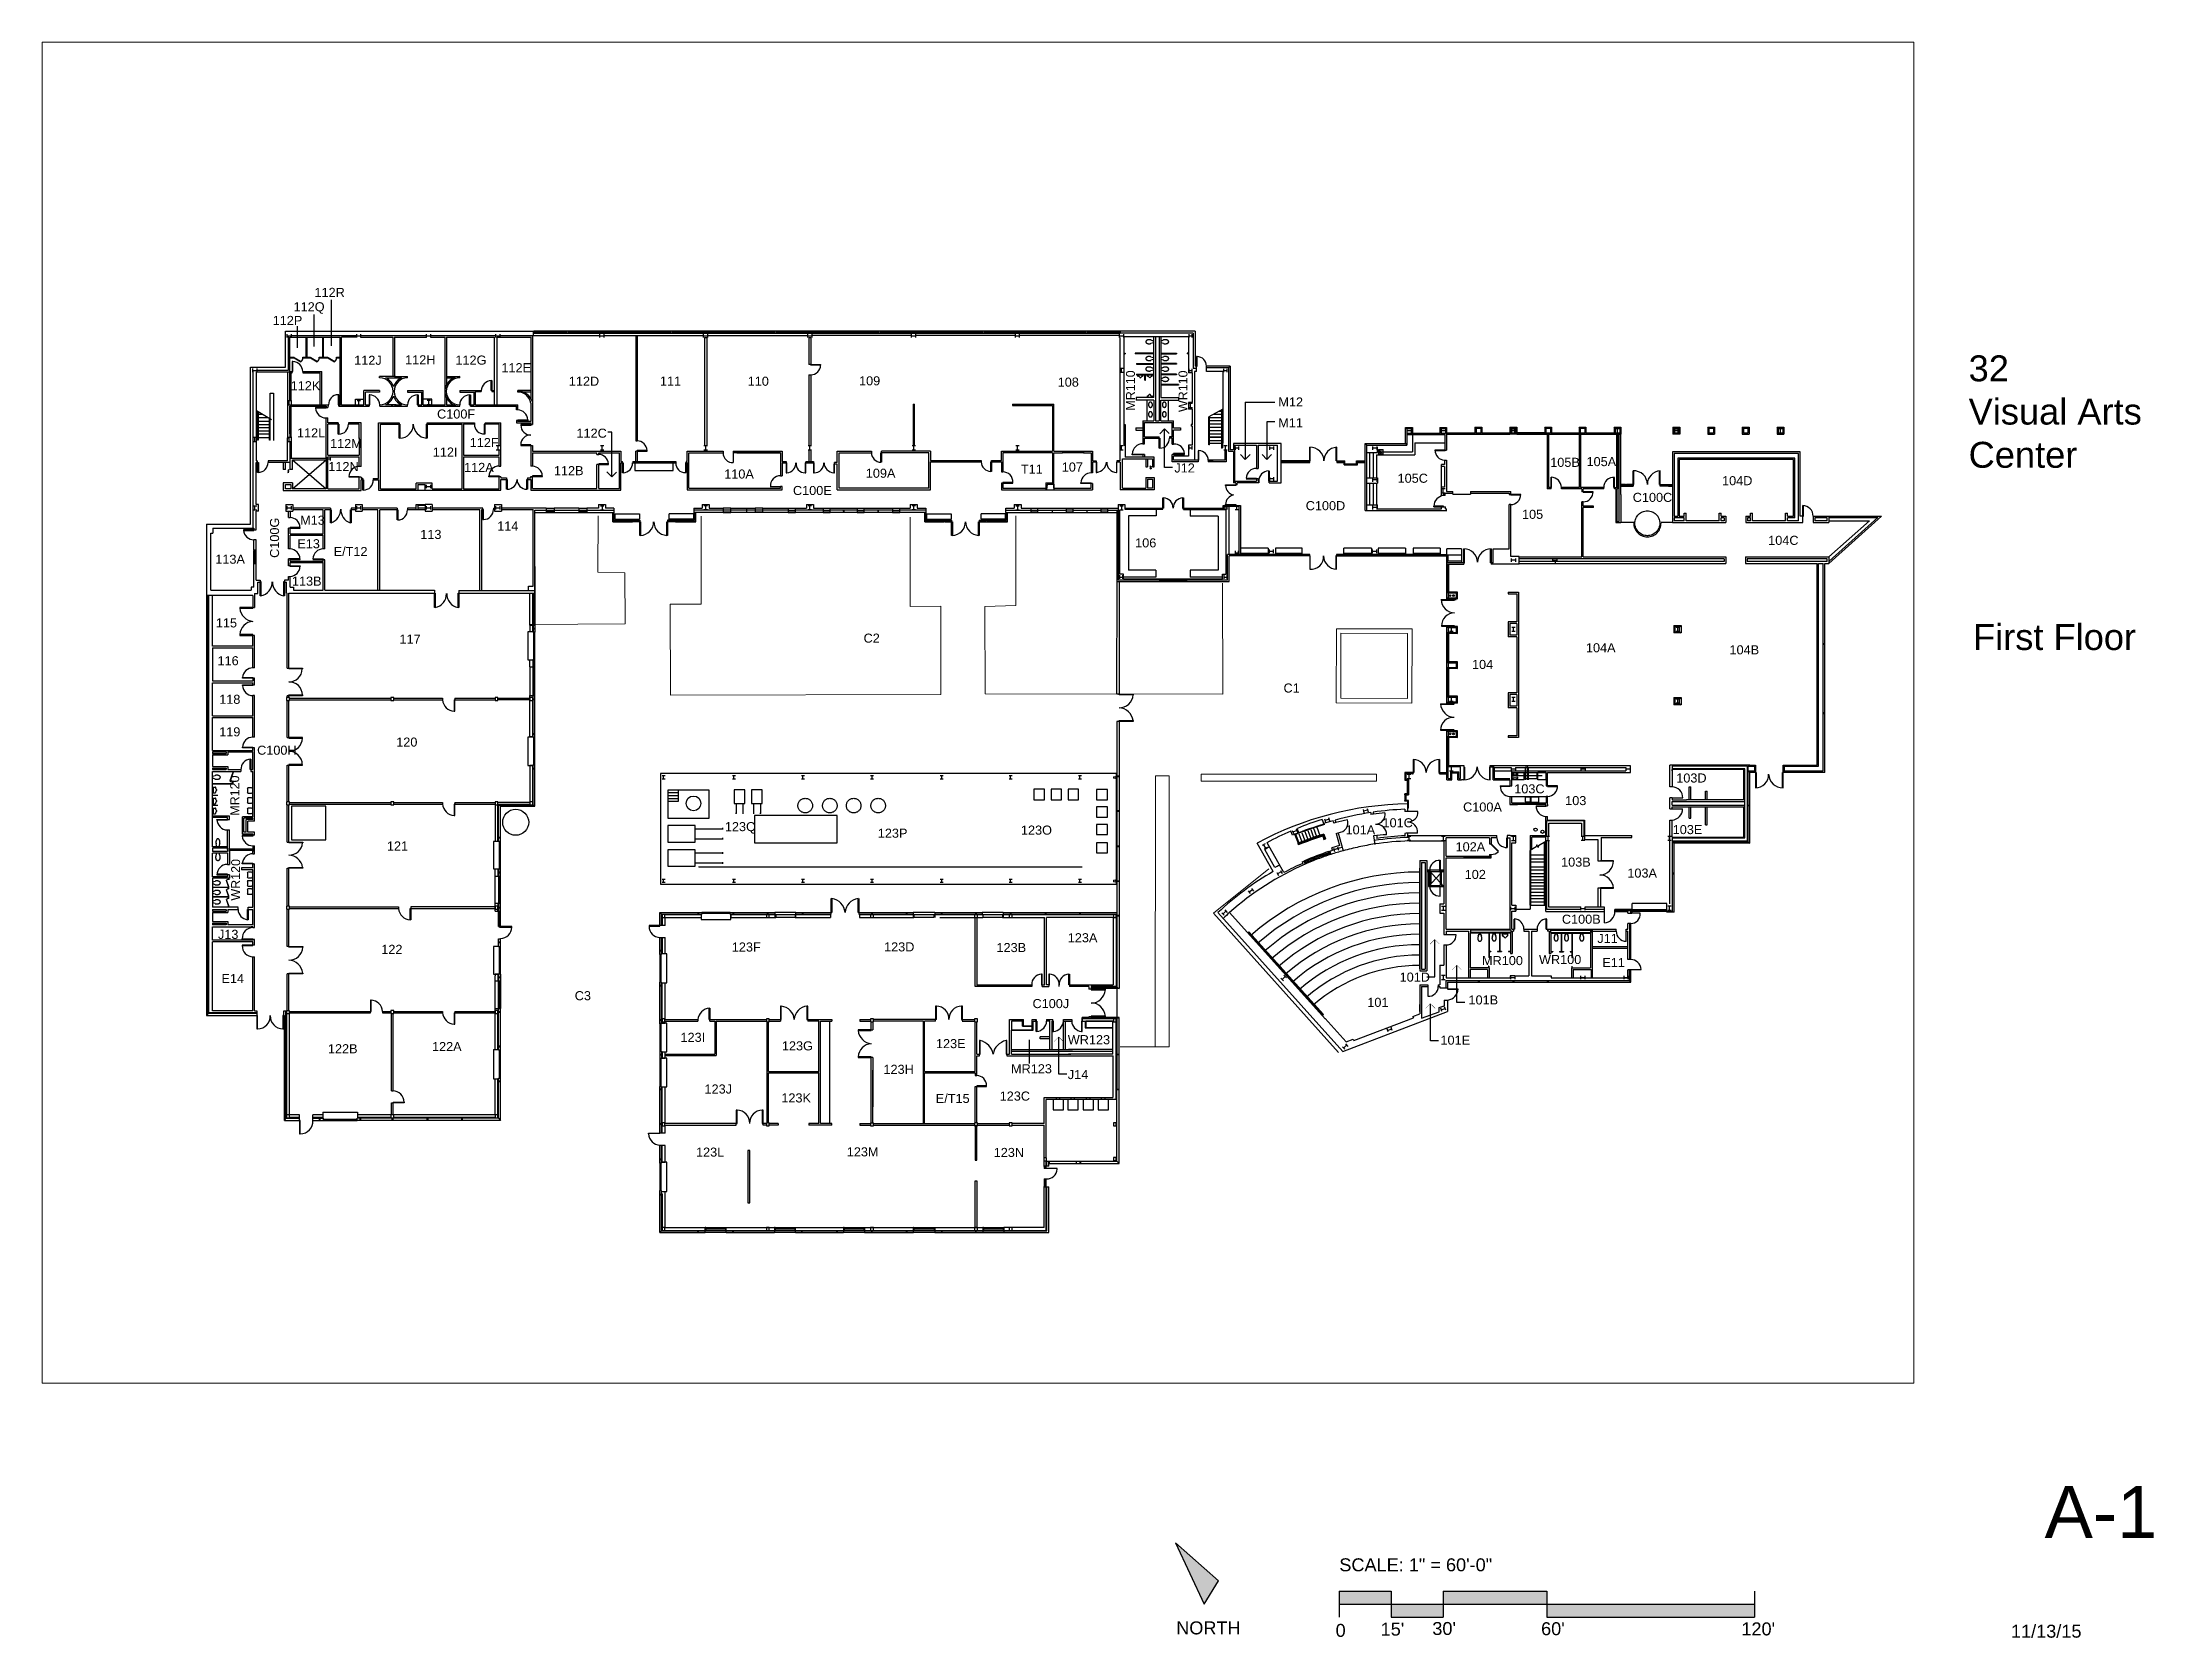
# Paper-space layout '8.5 x 11' of a CAD drawing. Header units: inches. Extents: x 0 to 10.2, y 0 to 7.7.
# The model-space entities are those that its viewports show. They can reach past a viewport. Long polylines and large blocks are cut down to what shows.
import ezdxf

# ---------------------------------------------------------------- set-up
doc = ezdxf.new("R2010")
doc.units = ezdxf.units.IN
doc.header["$LTSCALE"] = 96
doc.header["$MEASUREMENT"] = 0
doc.linetypes.add('HIDDEN', pattern=[0.12, 0.09, -0.03])
doc.linetypes.add('LD7', pattern=[0.15, 0.1, -0.05])
doc.layers.get('0').update_dxf_attribs({"linetype": 'CONTINUOUS'})
doc.layers.get('DEFPOINTS').update_dxf_attribs({"linetype": 'CONTINUOUS'})
for name, color, linetype in [('1STFLOOR', 7, 'CONTINUOUS'), ('A-DOOR', 4, 'CONTINUOUS'), ('A-EDIT', 9, 'CONTINUOUS'), ('A-FLOR-HRAL', 4, 'CONTINUOUS'), ('A-FLOR-STRS', 4, 'CONTINUOUS'), ('A-FURN', 3, 'CONTINUOUS'), ('A-GLAZ', 3, 'CONTINUOUS'), ('A-HID', 9, 'HIDDEN'), ('A-PFLR-TEXT', 3, 'CONTINUOUS'), ('A-ROOF-OTLN', 6, 'HIDDEN'), ('A-WALL', 5, 'CONTINUOUS'), ('A-WALL-JAMB', 6, 'CONTINUOUS'), ('ARCH', 9, 'CONTINUOUS'), ('P-SANR-EQPM', 5, 'CONTINUOUS'), ('S-COLS', 6, 'CONTINUOUS')]:
    doc.layers.add(name, color=color, linetype=linetype)
doc.layers.add('L-SITE-WALK', color=6, linetype='CONTINUOUS', lineweight=0)
doc.layers.add('L-SITE-WALL', color=32, linetype='CONTINUOUS', lineweight=0)
doc.styles.add('ROMANC', font='romans.shx', dxfattribs={"height": 24})
doc.styles.add('SIMPLEX', font='ROMANC.SHX', dxfattribs={"width": 0.8511, "height": 24})
doc.styles.get("Standard").update_dxf_attribs({"font": 'arial.ttf'})

psp = doc.layouts.new('8.5 x 11')

# ---------------------------------------------------------------- texts
at = {"insert": (9.284, 6.175), "char_height": 0.125, "width": 1.22815, "attachment_point": 1, "style": 'ROMANC'}
psp.add_mtext('{\\fArial|b0|i0|c0|p34;32\\PVisual Arts Center}', dxfattribs=at)
at = {"char_height": 0.0625, "attachment_point": 1}
for s, insert, width in [('SCALE: 1" = 60\'-0" ', (6.252, 0.377), 0.96875), ('{\\fArial|b0|i0|c0|p34;NORTH}', (5.466, 0.073), 0.29353), ('{\\fArial|b0|i0|c0|p34;0}', (6.234, 0.061), 0.0381), ("15'", (6.451, 0.067), 0.09375), ("30'", (6.7, 0.07), 0.09375), ("60'", (7.224, 0.069), 0.09375), ("120'", (8.189, 0.068), 0.09375), ('11/13/15', (9.488, 0.057), 0.29353)]:
    psp.add_mtext(s, dxfattribs=dict(at, insert=insert, width=width))
at = {"layer": '1STFLOOR', "attachment_point": 1}
for s, insert, char_height, width in [('First Floor', (9.305, 4.88), 0.125, 1.21875), ('A-1', (9.65, 0.725), 0.25, 0.5625)]:
    psp.add_mtext(s, dxfattribs=dict(at, insert=insert, char_height=char_height, width=width))

msp = doc.modelspace()

# ---------------------------------------------------------------- texts
at = {"layer": 'A-EDIT', "style": 'SIMPLEX', "width": 0.833333}
msp.add_text('S', height=9.6, dxfattribs=at).set_placement((712.2, 3394.7))
at = {"layer": 'A-PFLR-TEXT'}
for s, p in [('112R', (-2982.7, 3936.1)), ('112Q', (-3055.2, 3886.2)), ('112P', (-3127.7, 3838.7)), ('112J', (-2844.9, 3700.6)), ('112H', (-2668.2, 3702.2)), ('112G', (-2493.7, 3701.2)), ('112E', (-2334.1, 3674.8)), ('112K', (-3065.2, 3612.2)), ('112D', (-2100.3, 3628)), ('111', (-1784.2, 3628.4)), ('110', (-1479.8, 3627.9)), ('109', (-1093.5, 3629.3)), ('108', (-404.4, 3624.8)), ('C100F', (-2557.4, 3514.1)), ('M12', (361.1, 3556)), ('112L', (-3043.4, 3448.7)), ('112M', (-2928.6, 3411.7)), ('112F', (-2444.2, 3415)), ('112C', (-2073.8, 3447.6)), ('M11', (360.8, 3483.8)), ('112I', (-2572.2, 3382.1)), ('105B', (1304.2, 3346.4)), ('105A', (1430.2, 3348.9)), ('112N', (-2934.7, 3331.8)), ('112A', (-2463.7, 3328.8)), ('112B', (-2152.1, 3317.5)), ('110A', (-1561.3, 3305.9)), ('109A', (-1070.1, 3308.6)), ('T11', (-532.1, 3322.9)), ('107', (-390.4, 3330.1)), ('J12', (0.3, 3326.9)), ('105C', (774.7, 3291.2)), ('104D', (1900.3, 3282.7)), ('C100E', (-1322.8, 3248.7)), ('C100D', (456, 3196)), ('C100C', (1590.5, 3224.8)), ('M13', (-3032.4, 3145.6)), ('114', (-2348.8, 3125.4)), ('105', (1206.3, 3166)), ('E13', (-3042.3, 3063.9)), ('113', (-2615.7, 3096.2)), ('106', (-135.8, 3066.9)), ('104C', (2060.3, 3075.7)), ('113A', (-3326.7, 3010.3)), ('E/T12', (-2916.2, 3037)), ('113B', (-3060.9, 2934.1)), ('115', (-3324.8, 2789.3)), ('117', (-2687.7, 2733.1)), ('C2', (-1077.8, 2736.3)), ('104A', (1428.1, 2702.9)), ('104B', (1926.2, 2695.8)), ('116', (-3319, 2658)), ('104', (1032.8, 2645)), ('C1', (379, 2563.2)), ('118', (-3313.2, 2524.1)), ('119', (-3313.2, 2411.2)), ('C100H', (-3181.7, 2347.4)), ('120', (-2699.1, 2375.6)), ('103D', (1741.4, 2251)), ('103C', (1179.4, 2213.3)), ('103', (1356.1, 2172.6)), ('101C', (722.4, 2095.6)), ('C100A', (1001.9, 2150.4)), ('123Q', (-1559, 2082.2)), ('123P', (-1028.4, 2059.4)), ('123O', (-531.9, 2070.1)), ('101A', (594.2, 2071.1)), ('103E', (1729.1, 2071.9)), ('121', (-2731.4, 2014.9)), ('102A', (975.9, 2012.2)), ('103B', (1341.9, 1959.2)), ('102', (1007.5, 1916.3)), ('103A', (1571.7, 1921)), ('C100B', (1344.7, 1760.9)), ('J13', (-3317.5, 1708.4)), ('122', (-2750.9, 1656.3)), ('123F', (-1535, 1664.4)), ('123D', (-1006.7, 1664.9)), ('123B', (-616.7, 1662.6)), ('123A', (-369.4, 1696.6)), ('J11', (1467.6, 1694.2)), ('MR100', (1067.6, 1617.4)), ('WR100', (1265.2, 1621.1)), ('E11', (1484.9, 1610.5)), ('E14', (-3305.3, 1554.8)), ('101D', (781.8, 1560)), ('C3', (-2079.8, 1495.5)), ('C100J', (-491.7, 1468.1)), ('101', (669.6, 1472.5)), ('101B', (1020.7, 1480.8)), ('122B', (-2936, 1311.4)), ('122A', (-2575, 1318.9)), ('123I', (-1712.9, 1351)), ('123G', (-1361.2, 1321.4)), ('123E', (-826.7, 1329.2)), ('WR123', (-369.4, 1342.8)), ('101E', (923.4, 1341.2)), ('123H', (-1008.8, 1239.9)), ('MR123', (-566.3, 1241.9)), ('J14', (-369.3, 1221.9)), ('123J', (-1629.6, 1171.6)), ('123K', (-1363.1, 1140.7)), ('E/T15', (-827.3, 1138.9)), ('123C', (-605.7, 1147.2)), ('123L', (-1659.1, 952.6)), ('123M', (-1136.1, 953.6)), ('123N', (-626.4, 951.5))]:
    msp.add_text(s, height=31.5, dxfattribs=at).set_placement(p)
msp.add_text('C100G', height=31.5, rotation=90, dxfattribs=at).set_placement((-3105.5, 3030.6))
at = {"layer": 'A-PFLR-TEXT', "char_height": 31, "attachment_point": 1, "rotation": 90}
for s, insert, width in [('MR110', (-167.4, 3541.7), 31), ('WR110', (14.7, 3536.5), 31), ('MR120', (-3274.9, 2135.8), 144.346), ('WR120', (-3271.7, 1841.2), 144.346)]:
    msp.add_mtext(s, dxfattribs=dict(at, insert=insert, width=width))
at = {"layer": 'A-PFLR-TEXT', "insert": (-3488.2, 2250.2), "char_height": 0.2, "width": 109.235, "attachment_point": 1}
msp.add_mtext('MR', dxfattribs=at)

# ---------------------------------------------------------------- linework, layer by layer
for p, q in [((1416.4, 1577.9), (1416.3, 1577.8)), ((1417.8, 1574.3), (1417.7, 1574.3)), ((1417.8, 1574.3), (1417.7, 1574.3))]:
    msp.add_line(p, q)
at = {"layer": 'A-DOOR'}
for p, q in [((-3060, 3712.2), (-3060, 3677.5)), ((-3057.4, 3712.2), (-3060, 3712.2)), ((-3060, 3677.5), (-3057.4, 3677.5)), ((-3060, 3677.5), (-3057.4, 3677.5)), ((-3057.4, 3677.5), (-3057.4, 3712.2)), ((-3053.2, 3724.6), (-3052.7, 3725.5)), ((-3053.2, 3724.6), (-3029.7, 3711)), ((-3052.7, 3725.5), (-3029.2, 3711.9)), ((-3029.7, 3711), (-3029.2, 3711.9)), ((-2996.2, 3724.6), (-2995.7, 3725.5)), ((-2996.2, 3724.6), (-2972.8, 3711)), ((-2995.7, 3725.5), (-2972.3, 3711.9)), ((-2972.8, 3711), (-2972.3, 3711.9)), ((-2936.2, 3724.6), (-2935.7, 3725.5)), ((-2936.2, 3724.6), (-2912.8, 3711)), ((-2935.7, 3725.5), (-2912.3, 3711.9)), ((-2912.8, 3711), (-2912.3, 3711.9)), ((-1260.3, 3698.9), (-1260.3, 3701.2)), ((-1260.3, 3701.2), (-1227, 3701.2)), ((-1227, 3698.9), (-1260.3, 3698.9)), ((-1227, 3701.2), (-1227, 3698.9)), ((79.4, 3729.1), (77.3, 3729.1)), ((77.3, 3695.7), (79.4, 3695.7)), ((79.4, 3695.7), (79.4, 3729.1)), ((-2898.3, 3596.7), (-2900.9, 3596.7)), ((-2900.9, 3596.7), (-2900.9, 3562)), ((-2898.3, 3562), (-2898.3, 3596.7)), ((-2790.8, 3596.7), (-2793.4, 3596.7)), ((-2790.8, 3562), (-2790.8, 3596.7)), ((-2625.7, 3562), (-2625.7, 3596.7)), ((-2625.7, 3596.7), (-2623.1, 3596.7)), ((-2623.1, 3596.7), (-2623.1, 3562)), ((-2444.6, 3596.7), (-2442, 3596.7)), ((-2444.6, 3562), (-2444.6, 3596.7)), ((-2442, 3596.7), (-2442, 3562)), ((-2369.9, 3610.9), (-2369.9, 3645.7)), ((-2369.9, 3645.7), (-2367.2, 3645.7)), ((-2367.2, 3610.9), (-2369.9, 3610.9)), ((-2367.2, 3645.7), (-2367.2, 3608.5)), ((-2942.6, 3553), (-2979.4, 3553)), ((-2979.4, 3553), (-2979.4, 3550.5)), ((-2942.6, 3550.5), (-2979.4, 3550.5)), ((-2942.6, 3553), (-2942.6, 3550.5)), ((-2900.9, 3562), (-2898.3, 3562)), ((-2793.4, 3562), (-2790.8, 3562)), ((-2793.4, 3562), (-2791.5, 3562)), ((-2623.1, 3562), (-2625.7, 3562)), ((-2625, 3562), (-2623.1, 3562)), ((-2442, 3562), (-2444.6, 3562)), ((-2444.6, 3562), (-2442, 3562)), ((-2900.2, 3494.8), (-2897.7, 3494.8)), ((-2900.2, 3460), (-2900.2, 3494.8)), ((-2897.7, 3460), (-2900.2, 3460)), ((-2897.7, 3494.8), (-2897.7, 3460)), ((-2688.9, 3494.8), (-2686.1, 3494.8)), ((-2688.9, 3446.2), (-2688.9, 3494.8)), ((-2686.1, 3446.2), (-2688.9, 3446.2)), ((-2686.1, 3494.8), (-2686.1, 3446.2)), ((-2594.4, 3494.8), (-2591.6, 3494.8)), ((-2594.4, 3446.2), (-2594.4, 3494.8)), ((-2591.6, 3446.2), (-2594.4, 3446.2)), ((-2591.6, 3494.8), (-2591.6, 3446.2)), ((-2393.5, 3494.8), (-2393.5, 3461)), ((-2390.9, 3494.8), (-2393.5, 3494.8)), ((-2393.5, 3461), (-2390.9, 3461)), ((-2390.9, 3461), (-2390.9, 3494.8)), ((-2277.6, 3510.1), (-2242.8, 3510.1)), ((-2277.6, 3507.5), (-2277.6, 3510.1)), ((-2242.8, 3507.5), (-2277.6, 3507.5)), ((-2231.5, 3493.3), (-2266.5, 3493.3)), ((-2266.5, 3493.3), (-2266.5, 3490.8)), ((-2266.5, 3490.8), (-2231.5, 3490.8)), ((-2242.8, 3510.1), (-2242.8, 3507.5)), ((-2231.5, 3490.8), (-2231.5, 3493.3)), ((-52.6, 3445.8), (-49.7, 3445.8)), ((-52.6, 3411), (-52.6, 3445.8)), ((-49.7, 3445.8), (-49.7, 3411)), ((-2231.8, 3422.8), (-2266.8, 3422.8)), ((-2266.8, 3422.8), (-2266.8, 3420.3)), ((-2266.8, 3420.3), (-2231.8, 3420.3)), ((-2231.8, 3420.3), (-2231.8, 3422.8)), ((-1828.8, 3402.8), (-1863.3, 3402.8)), ((-1863.3, 3402.8), (-1863.3, 3400.8)), ((-1863.3, 3400.8), (-1828.8, 3400.8)), ((-1828.8, 3400.8), (-1828.8, 3402.8)), ((-1529.9, 3395.3), (-1529.9, 3361.2)), ((-1017.4, 3395.6), (-1015.1, 3395.6)), ((-1017.4, 3362.3), (-1017.4, 3395.6)), ((-1015.1, 3395.6), (-1015.1, 3362.3)), ((-145.8, 3390.9), (-109.3, 3390.9)), ((-145.8, 3388.6), (-145.8, 3390.9)), ((-109.3, 3388.6), (-145.8, 3388.6)), ((-109.3, 3391.7), (-109.3, 3389.4)), ((-109.3, 3390.9), (-109.3, 3388.6)), ((-49.7, 3411), (-52.6, 3411)), ((35.4, 3392.3), (-2.1, 3392.3)), ((-2.1, 3392.3), (-2.1, 3389.4)), ((-2.1, 3389.4), (35.4, 3389.4)), ((35.4, 3389.4), (35.4, 3392.3)), ((85.3, 3402.6), (83.1, 3402.6)), ((83.1, 3402.6), (83.1, 3369.3)), ((85.3, 3369.3), (85.3, 3402.7)), ((470.2, 3367.2), (470.2, 3414.3)), ((471.8, 3367.2), (471.8, 3414.3)), ((561.4, 3367.2), (561.4, 3414.3)), ((563.4, 3367.2), (563.4, 3414.3)), ((939.6, 3404.5), (904.2, 3404.5)), ((939.6, 3402.2), (904.2, 3402.2)), ((939.6, 3402.2), (939.6, 3404.5)), ((-3179.9, 3361.7), (-3177.4, 3361.7)), ((-3179.9, 3326.9), (-3179.9, 3361.7)), ((-3177.4, 3326.9), (-3179.9, 3326.9)), ((-3177.4, 3361.7), (-3177.4, 3326.9)), ((-3075, 3337.8), (-3071.2, 3335.9)), ((-3075, 3334), (-3071.2, 3335.9)), ((-3075, 3334), (-3071.2, 3332.1)), ((-3075, 3330.1), (-3071.2, 3332.1)), ((-3075, 3330.1), (-3071.2, 3328.2)), ((-3075, 3326.3), (-3071.2, 3328.2)), ((-2863.2, 3313.3), (-2827.5, 3313.3)), ((-2827.5, 3310.5), (-2863.2, 3310.5)), ((-2827.5, 3313.3), (-2827.5, 3310.5)), ((-2815.1, 3300.9), (-2812.6, 3300.9)), ((-2815.1, 3266), (-2815.1, 3300.9)), ((-2812.6, 3300.9), (-2812.6, 3266)), ((-2377.3, 3312.4), (-2377.3, 3314.8)), ((-2377.3, 3314.8), (-2341.9, 3314.8)), ((-2341.9, 3312.4), (-2377.3, 3312.4)), ((-2341.9, 3314.8), (-2341.9, 3312.4)), ((-2316.5, 3302.8), (-2314.1, 3302.8)), ((-2316.5, 3268.8), (-2316.5, 3302.8)), ((-2314.1, 3302.8), (-2314.1, 3268.8)), ((-2243.3, 3302.8), (-2245.8, 3302.8)), ((-2245.7, 3268.8), (-2245.7, 3302.8)), ((-2243.3, 3302.8), (-2243.3, 3268.8)), ((-2192.2, 3315.6), (-2226, 3315.6)), ((-2226, 3315.6), (-2226, 3313.3)), ((-2226, 3313.3), (-2192.2, 3313.3)), ((-2192.2, 3313.3), (-2192.2, 3315.6)), ((-1996.8, 3357.1), (-1996.8, 3354.8)), ((-1963, 3357.1), (-1996.8, 3357.1)), ((-1996.8, 3354.8), (-1963, 3354.8)), ((-1963, 3354.8), (-1963, 3357.1)), ((-1914.1, 3360.8), (-1911.5, 3360.8)), ((-1914.1, 3326), (-1914.1, 3360.8)), ((-1911.5, 3326), (-1914.1, 3326)), ((-1911.5, 3360.8), (-1911.5, 3326)), ((-1693.7, 3360.7), (-1695.9, 3360.7)), ((-1695.9, 3360.7), (-1695.9, 3326.5)), ((-1695.9, 3326.5), (-1693.7, 3326.5)), ((-1693.7, 3326.5), (-1693.7, 3360.7)), ((-1343.8, 3360.7), (-1346.6, 3360.7)), ((-1346.6, 3360.7), (-1346.6, 3325.7)), ((-1346.6, 3325.7), (-1343.8, 3325.7)), ((-1343.8, 3325.7), (-1343.8, 3360.7)), ((-1277.8, 3360.7), (-1280.6, 3360.7)), ((-1280.6, 3360.7), (-1280.6, 3325.7)), ((-1280.6, 3325.7), (-1277.8, 3325.7)), ((-1277.8, 3325.7), (-1277.8, 3360.7)), ((-1249.1, 3360.7), (-1251.8, 3360.7)), ((-1251.8, 3360.7), (-1251.8, 3325.7)), ((-1251.8, 3325.7), (-1249.1, 3325.7)), ((-1249.1, 3325.7), (-1249.1, 3360.7)), ((-1178.6, 3356.3), (-1181.4, 3356.3)), ((-1181.4, 3356.3), (-1181.4, 3325.9)), ((-1181.4, 3325.9), (-1178.6, 3325.9)), ((-1178.6, 3325.9), (-1178.6, 3356.3)), ((-1015.1, 3362.3), (-1017.4, 3362.3)), ((-636.8, 3330.4), (-636.8, 3363.8)), ((-636.8, 3363.8), (-634.5, 3363.8)), ((-634.5, 3330.4), (-636.8, 3330.4)), ((-634.5, 3363.8), (-634.5, 3330.4)), ((-268.4, 3362.5), (-270.5, 3362.5)), ((-270.5, 3362.5), (-270.5, 3327.4)), ((-270.5, 3327.4), (-268.4, 3327.4)), ((-268.4, 3327.4), (-268.4, 3362.5)), ((-200.8, 3362.5), (-200.8, 3327.4)), ((-198.7, 3362.5), (-200.8, 3362.5)), ((-200.8, 3327.4), (-198.7, 3327.4)), ((-198.7, 3327.4), (-198.7, 3362.5)), ((-84.6, 3350.3), (-78.6, 3346.5)), ((-78.6, 3346.5), (-84.5, 3344.1)), ((-84.5, 3344.1), (-78.5, 3340.3)), ((-78.5, 3340.3), (-84.5, 3338)), ((83.1, 3369.4), (85.3, 3369.4)), ((249.9, 3307.2), (285.8, 3307.2)), ((249.9, 3305.3), (285.8, 3305.3)), ((285.8, 3307.2), (285.8, 3305.3)), ((327.2, 3332.6), (327.2, 3297.1)), ((327.2, 3297.1), (329.1, 3297.1)), ((329.1, 3332.6), (329.1, 3297.1)), ((470.2, 3367.2), (471.8, 3367.2)), ((563.4, 3367.2), (561.4, 3367.2)), ((1307.2, 3274.3), (1307.2, 3310.5)), ((1309.1, 3274.3), (1309.1, 3310.5)), ((1525.2, 3274.3), (1525.2, 3309.9)), ((1527.3, 3274.3), (1527.3, 3309.9)), ((1592.2, 3285.6), (1592.2, 3332.7)), ((1593.8, 3285.6), (1593.8, 3332.7)), ((1683.4, 3285.6), (1683.4, 3332.7)), ((1685.3, 3285.6), (1685.3, 3332.6)), ((-2812.6, 3266), (-2815.1, 3266)), ((-2314.1, 3268.8), (-2316.5, 3268.8)), ((-2243.3, 3268.8), (-2245.7, 3268.8)), ((-1401.4, 3278.8), (-1366.1, 3278.8)), ((-594.9, 3292.2), (-594.9, 3290)), ((-560.3, 3292.2), (-594.9, 3292.2)), ((-594.9, 3290), (-560.3, 3290)), ((-560.3, 3290), (-560.3, 3292.9)), ((-323.7, 3288.7), (-323.7, 3291.4)), ((-323.7, 3291.4), (-288.1, 3291.4)), ((-288.1, 3288.7), (-323.7, 3288.7)), ((-288.1, 3291.4), (-288.1, 3288.7)), ((-39.9, 3199.2), (-39.9, 3239.4)), ((-39.9, 3239.4), (-37.4, 3239.4)), ((-37.4, 3239.4), (-37.4, 3203.2)), ((29.9, 3201.4), (29.9, 3239.4)), ((29.9, 3239.4), (32.4, 3239.4)), ((32.4, 3239.4), (32.4, 3201.4)), ((177.7, 3284.1), (213.8, 3284.1)), ((177.7, 3281.6), (177.7, 3284.1)), ((213.8, 3281.6), (177.7, 3281.6)), ((213.8, 3284.1), (213.8, 3281.6)), ((1202, 3250.6), (1167.3, 3250.6)), ((1167.3, 3250.6), (1167.3, 3249)), ((1167.3, 3249), (1202, 3249)), ((1309.1, 3274.3), (1307.2, 3274.3)), ((1418.4, 3260.3), (1418.4, 3258.7)), ((1453, 3260.3), (1418.4, 3260.3)), ((1418.4, 3258.7), (1453.1, 3258.7)), ((1527.3, 3274.3), (1525.2, 3274.3)), ((1592.2, 3285.6), (1593.8, 3285.6)), ((1683.4, 3285.6), (1685.3, 3285.6)), ((-2927.5, 3152.6), (-2927.5, 3197.2)), ((-2925.2, 3197.2), (-2927.5, 3197.2)), ((-2925.2, 3152.6), (-2927.5, 3152.6)), ((-2925.2, 3197.2), (-2925.2, 3152.6)), ((-2858.1, 3152.6), (-2858.1, 3197.2)), ((-2858.1, 3197.2), (-2855.7, 3197.2)), ((-2855.7, 3152.6), (-2858.1, 3152.6)), ((-2855.7, 3197.2), (-2855.7, 3152.6)), ((-2695.5, 3197.2), (-2693, 3197.2)), ((-2695.5, 3162.3), (-2695.5, 3197)), ((-2693, 3162.3), (-2695.5, 3162.3)), ((-2693, 3197.2), (-2693, 3162.3)), ((-2398.2, 3198.9), (-2398.2, 3164)), ((-2398.2, 3198.9), (-2396.3, 3198.9)), ((-2398.2, 3164), (-2396.3, 3164)), ((-2396.3, 3164), (-2396.3, 3198.9)), ((-1854.2, 3108.7), (-1854.2, 3156.2)), ((-1854.2, 3156.2), (-1851.6, 3156.2)), ((-1851.6, 3156.2), (-1851.6, 3108.7)), ((-1760.8, 3156.2), (-1758.2, 3156.2)), ((-1760.8, 3108.7), (-1760.8, 3156.2)), ((-1758.2, 3156.2), (-1758.2, 3108.7)), ((-772.4, 3156.2), (-769.8, 3156.2)), ((-772.4, 3108.7), (-772.4, 3156.2)), ((-769.8, 3156.2), (-769.8, 3108.7)), ((-679, 3108.7), (-679, 3156.2)), ((-679, 3156.2), (-676.4, 3156.2)), ((-676.4, 3156.2), (-676.4, 3108.7)), ((-37.4, 3203.2), (-39.9, 3203.2)), ((32.4, 3201.4), (29.9, 3201.4)), ((177.7, 3216.3), (213.8, 3216.3)), ((177.7, 3213.8), (177.7, 3216.3)), ((213.8, 3213.8), (177.7, 3213.8)), ((213.8, 3216.3), (213.8, 3213.8)), ((934.3, 3210.3), (900.3, 3210.3)), ((900.3, 3208.3), (900.3, 3210.3)), ((900.3, 3208.3), (934.3, 3208.3)), ((934.3, 3208.3), (934.3, 3210.3)), ((2180.6, 3175.5), (2180.6, 3212)), ((2180.6, 3175.5), (2182.5, 3175.5)), ((2182.5, 3175.5), (2182.5, 3212)), ((-3192.8, 3128.4), (-3229.1, 3128.4)), ((-3229.1, 3128.4), (-3229.1, 3126.1)), ((-3229.1, 3126.1), (-3192.8, 3126.1)), ((-3192.8, 3126.1), (-3192.8, 3128.4)), ((-3032.9, 3136.5), (-3066.6, 3136.5)), ((-3066.6, 3136.5), (-3066.6, 3134.2)), ((-3066.6, 3134.2), (-3032.9, 3134.2)), ((-3032.9, 3134.2), (-3032.9, 3136.5)), ((-1851.6, 3108.7), (-1854.2, 3108.7)), ((-1758.2, 3108.7), (-1760.8, 3108.7)), ((-769.8, 3108.7), (-772.4, 3108.7)), ((-676.4, 3108.7), (-679, 3108.7)), ((-3032.9, 3027.2), (-3066.6, 3027.2)), ((-3066.6, 3024.9), (-3032.9, 3024.9)), ((-3032.9, 3024.9), (-3032.9, 3027.2)), ((-2988.1, 3027), (-2952.4, 3027)), ((-2952.4, 3024.2), (-2988.1, 3024.2)), ((-2952.4, 3027), (-2952.4, 3024.2)), ((471.8, 3037.5), (469.9, 3037.5)), ((469.9, 3037.5), (469.9, 2991.2)), ((471.8, 2991.2), (471.8, 3037.5)), ((563, 3037.5), (560.8, 3037.5)), ((560.8, 3037.5), (560.8, 2991.2)), ((563, 2991.2), (563, 3037.5)), ((1005, 3013.2), (1005, 3061.5)), ((1006.8, 3013.2), (1005, 3013.2)), ((1006.8, 3013.2), (1006.8, 3061.5)), ((1096.9, 3013.2), (1096.9, 3061.5)), ((1098.8, 3061.4), (1098.8, 3009.3)), ((-3171.3, 2948.5), (-3169, 2948.5)), ((-3171.3, 2899.2), (-3171.3, 2948.5)), ((-3169, 2948.5), (-3169, 2899.2)), ((-3089.3, 2948.5), (-3087, 2948.5)), ((-3089.3, 2899.2), (-3089.3, 2948.5)), ((-3087, 2948.5), (-3087, 2899.2)), ((-3066.6, 3000.2), (-3066.6, 3002.5)), ((-3066.6, 3002.5), (-3032.9, 3002.5)), ((-3032.9, 3000.2), (-3066.6, 3000.2)), ((-3032.9, 3002.5), (-3032.9, 3000.2)), ((-3241.6, 2858.5), (-3241.6, 2855.5)), ((-3196.3, 2858.5), (-3241.6, 2858.5)), ((-3196.3, 2855.5), (-3196.3, 2858.5)), ((-3169, 2899.2), (-3171.3, 2899.2)), ((-3087, 2899.2), (-3089.3, 2899.2)), ((-2566.7, 2858.4), (-2566.7, 2907.7)), ((-2566.7, 2907.7), (-2564.4, 2907.7)), ((-2564.4, 2858.4), (-2566.7, 2858.4)), ((-2564.4, 2907.7), (-2564.4, 2858.4)), ((-2484.7, 2858.4), (-2484.7, 2907.7)), ((-2484.7, 2907.7), (-2482.3, 2907.7)), ((-2482.3, 2858.4), (-2484.7, 2858.4)), ((-2482.3, 2907.7), (-2482.3, 2858.4)), ((925.1, 2886.3), (977.9, 2886.3)), ((926.5, 2884.4), (972.4, 2884.4)), ((-3241.6, 2855.5), (-3196.3, 2855.5)), ((926.8, 2795.7), (972.4, 2795.7)), ((926.8, 2793.9), (977.9, 2793.9)), ((-3241.6, 2764.6), (-3241.6, 2761.6)), ((-3196.3, 2764.6), (-3241.6, 2764.6)), ((-3241.6, 2761.6), (-3196.3, 2761.6)), ((-3196.3, 2761.6), (-3196.3, 2764.6)), ((-2221.8, 2676.8), (-2221.8, 2772.6)), ((-2218.2, 2676.8), (-2218.2, 2772.6)), ((-3071.8, 2645.3), (-3071.8, 2647.8)), ((-3071.8, 2647.8), (-3024.5, 2647.8)), ((-3024.5, 2645.3), (-3071.8, 2645.3)), ((-3024.5, 2647.8), (-3024.5, 2645.3)), ((-3232.5, 2615.7), (-3196.3, 2615.7)), ((-3232.5, 2613.5), (-3232.5, 2615.7)), ((-3196.3, 2613.5), (-3232.5, 2613.5)), ((-3232.5, 2589.5), (-3196.3, 2589.5)), ((-3232.5, 2587.3), (-3232.5, 2589.5)), ((-3196.3, 2587.3), (-3232.5, 2587.3)), ((-3196.3, 2615.7), (-3196.3, 2613.5)), ((-3196.3, 2589.5), (-3196.3, 2587.3)), ((-3071.8, 2552.3), (-3071.8, 2554.9)), ((-3071.8, 2554.9), (-3024.5, 2554.9)), ((-3024.5, 2552.3), (-3071.8, 2552.3)), ((-3024.5, 2554.9), (-3024.5, 2552.3)), ((-2498.3, 2537.8), (-2495.7, 2537.8)), ((-2498.3, 2537.8), (-2498.3, 2498.4)), ((-2498.3, 2498.4), (-2495.7, 2498.4)), ((-2495.7, 2498.4), (-2495.7, 2537.8)), ((-191.7, 2558.1), (-142.5, 2558.1)), ((-191.7, 2555.3), (-191.7, 2558.1)), ((-142.5, 2555.3), (-191.7, 2555.3)), ((-142.5, 2558.1), (-142.5, 2555.3)), ((923.2, 2524.6), (971.4, 2524.6)), ((923.2, 2522.7), (971.4, 2522.7)), ((-191.5, 2465.9), (-142.4, 2465.9)), ((-191.5, 2463.1), (-191.5, 2465.9)), ((-142.4, 2463.1), (-191.5, 2463.1)), ((-142.4, 2465.9), (-142.4, 2463.1)), ((923.2, 2434.8), (971.4, 2434.8)), ((923.2, 2432.9), (971.4, 2432.9)), ((-3232.8, 2373.5), (-3196.3, 2373.5)), ((-3232.8, 2371.6), (-3232.8, 2373.5)), ((-3196.3, 2371.6), (-3232.8, 2371.6)), ((-3196.3, 2373.5), (-3196.3, 2371.6)), ((-3071.8, 2407.3), (-3071.8, 2405.2)), ((-3024.5, 2407.3), (-3071.8, 2407.3)), ((-3071.8, 2405.2), (-3024.5, 2405.2)), ((-3024.5, 2405.2), (-3024.5, 2407.3)), ((-2221.7, 2311.9), (-2221.7, 2407.8)), ((-2218, 2308), (-2218, 2407.8)), ((-3205.3, 2332.1), (-3203.3, 2332.1)), ((-3205.3, 2295.7), (-3205.3, 2332.1)), ((-3203.3, 2295.7), (-3205.3, 2295.7)), ((-3203.3, 2332.1), (-3203.3, 2295.7)), ((-3071.8, 2313.5), (-3071.8, 2311.4)), ((-3024.5, 2313.5), (-3071.8, 2313.5)), ((-3071.8, 2311.4), (-3024.5, 2311.4)), ((-3024.5, 2311.4), (-3024.5, 2313.5)), ((828.3, 2330.9), (828.3, 2285.7)), ((828.3, 2285.7), (830.9, 2285.7)), ((830.9, 2330.9), (830.9, 2285.7)), ((917.5, 2330.9), (917.5, 2285.7)), ((920.1, 2285.7), (917.5, 2285.7)), ((920.1, 2330.9), (920.1, 2285.7)), ((1006.7, 2304.4), (1004.9, 2304.4)), ((1006.7, 2304.4), (1006.7, 2260.1)), ((1109.8, 2304.4), (1093.6, 2304.4)), ((1093.6, 2304.4), (1093.6, 2260.2)), ((1095.4, 2260.1), (1095.4, 2309.7)), ((2016.5, 2285.4), (2018.8, 2285.4)), ((2016.5, 2285.4), (2016.5, 2232.3)), ((2018.8, 2285.4), (2018.8, 2232.3)), ((2109.7, 2232.2), (2109.7, 2285.4)), ((2109.7, 2285.4), (2111.9, 2285.4)), ((2111.9, 2232.3), (2111.9, 2285.4)), ((1130.9, 2239.2), (1164, 2239.2)), ((1164, 2237.3), (1132.2, 2237.3)), ((1164, 2239.2), (1164, 2237.3)), ((1294.9, 2237.3), (1294.9, 2239.2)), ((1329.6, 2239.2), (1294.9, 2239.2)), ((1294.9, 2237.3), (1329.6, 2237.3)), ((1727, 2197.6), (1763.7, 2197.6)), ((-2498.3, 2176.2), (-2498.3, 2136.5)), ((-2495.7, 2176.2), (-2498.3, 2176.2)), ((-2498.3, 2136.5), (-2495.7, 2136.5)), ((-2495.7, 2136.5), (-2495.7, 2176.2)), ((1255, 2170), (1289.1, 2170)), ((1289.1, 2168.1), (1255, 2168.1)), ((1289.1, 2168.1), (1289.1, 2170)), ((1727, 2159.8), (1763.4, 2159.8)), ((-3233.3, 2067.8), (-3196.3, 2067.8)), ((-3233.3, 2067.6), (-3233.3, 2065.2)), ((-3196.3, 2065.4), (-3233.3, 2065.4)), ((-3196.3, 2067.8), (-3196.3, 2065.4)), ((1153.4, 2059.2), (1165.3, 2059.2)), ((1153.4, 2025.5), (1153.4, 2059.2)), ((1155.3, 2059.2), (1155.3, 2025.5)), ((-3071.8, 2041.8), (-3071.8, 2044.5)), ((-3071.8, 2044.5), (-3023.4, 2044.5)), ((-3023.4, 2041.8), (-3071.8, 2041.8)), ((-3023.4, 2044.5), (-3023.4, 2041.8)), ((-2340.7, 1951), (-2340.7, 2046.9)), ((-2337.2, 1951), (-2337.1, 2046.9)), ((920.7, 1944.7), (920.7, 1981.1)), ((922.6, 1981.1), (922.6, 1944.7)), ((1096.5, 2037.9), (1123.3, 2011.1)), ((1099.2, 2037.9), (1124.7, 2012.4)), ((1478.3, 1979.8), (1478.3, 1977.6)), ((1523.5, 1979.8), (1478.3, 1979.8)), ((-3233.3, 1971.7), (-3196.3, 1971.7)), ((-3233.3, 1969.3), (-3233.3, 1971.7)), ((-3196.3, 1969.3), (-3233.3, 1969.3)), ((-3196.3, 1971.7), (-3196.3, 1969.3)), ((-3071.8, 1953.5), (-3071.8, 1956.2)), ((-3071.8, 1956.2), (-3023.4, 1956.2)), ((-3023.4, 1953.5), (-3071.8, 1953.5)), ((-3023.4, 1956.2), (-3023.4, 1953.5)), ((1523.5, 1977.6), (1478.3, 1977.6)), ((-1190.2, 1848.1), (-1187.7, 1848.1)), ((-1190.2, 1800.5), (-1190.2, 1848.1)), ((-1187.7, 1848.1), (-1187.7, 1800.5)), ((-1096.9, 1800.5), (-1096.9, 1848.1)), ((-1094.4, 1848.1), (-1094.4, 1800.5)), ((920.7, 1890.7), (920.7, 1856.7)), ((922.6, 1856.7), (922.6, 1890.7)), ((1478.3, 1886.7), (1478.3, 1884.5)), ((1478.3, 1886.7), (1523.5, 1886.7)), ((1478.3, 1884.5), (1523.5, 1884.5)), ((-3215.4, 1775), (-3215.4, 1810.7)), ((-3215.4, 1810.7), (-3213, 1810.7)), ((-3213, 1775), (-3215.4, 1775)), ((-3213, 1810.7), (-3213, 1775)), ((-2651.1, 1774.7), (-2651.1, 1813.7)), ((-2651.1, 1813.7), (-2648.5, 1813.7)), ((-2648.5, 1774.7), (-2651.1, 1774.7)), ((-2648.5, 1813.7), (-2648.5, 1774.7)), ((-1784.7, 1752.3), (-1784.7, 1800.5)), ((-1540.7, 1796.6), (-1639, 1796.6)), ((-1540.7, 1800.3), (-1638.6, 1800.3)), ((-1187.7, 1800.5), (-1190.2, 1800.5)), ((-1094.4, 1800.5), (-1096.9, 1800.5)), ((1179.3, 1741.9), (1179.3, 1777.1)), ((1181.2, 1741.9), (1181.2, 1777.7)), ((1290.3, 1741.9), (1290.3, 1777.7)), ((1292.3, 1741.9), (1292.3, 1777.1)), ((1492.1, 1764.4), (1492.1, 1803.6)), ((1616.1, 1797.6), (1583.7, 1797.7)), ((-3233, 1706.8), (-3233, 1708.9)), ((-3233, 1708.9), (-3196.3, 1708.9)), ((-3196.3, 1706.8), (-3233, 1706.8)), ((-3233, 1687.1), (-3233, 1685)), ((-3196.3, 1687.1), (-3233, 1687.1)), ((-3233, 1685), (-3196.3, 1685)), ((-3196.3, 1708.9), (-3196.3, 1706.8)), ((-3196.3, 1685), (-3196.3, 1687.1)), ((-2297.5, 1751.7), (-2341.2, 1751.7)), ((-2341.2, 1751.7), (-2341.2, 1749.1)), ((-2341.2, 1749.1), (-2297.5, 1749.1)), ((-2297.5, 1749.1), (-2297.5, 1751.7)), ((-1821.6, 1754.4), (-1821.6, 1752.3)), ((-1765.8, 1754.4), (-1821.6, 1754.4)), ((-1821.6, 1752.3), (-1784.7, 1752.3)), ((943.8, 1724), (977.7, 1724)), ((1181.2, 1741.9), (1179.3, 1741.9)), ((1290.3, 1741.9), (1292.3, 1741.9)), ((1567.8, 1699.7), (1567.8, 1735.2)), ((-3071.8, 1679.4), (-3071.8, 1682.2)), ((-3071.8, 1682.2), (-3022.7, 1682.2)), ((-3022.7, 1679.4), (-3071.8, 1679.4)), ((-3022.7, 1682.2), (-3022.7, 1679.4)), ((-2340.7, 1586.3), (-2340.7, 1682.1)), ((-2337.1, 1586.3), (-2337.1, 1682.1)), ((-1784.6, 1656.6), (-1784.6, 1556.8)), ((-1781, 1653.9), (-1781, 1558.7)), ((-3071.7, 1587.2), (-3071.7, 1590)), ((-3071.7, 1590), (-3022.6, 1590)), ((-3022.6, 1587.2), (-3071.7, 1587.2)), ((-3022.6, 1590), (-3022.6, 1587.2)), ((-460.6, 1586.2), (-460.6, 1548.5)), ((-458.5, 1586.2), (-460.6, 1586.2)), ((-460.6, 1548.5), (-458.5, 1548.5)), ((-458.5, 1548.5), (-458.5, 1586.2)), ((-435.1, 1586.2), (-435.1, 1548.5)), ((-432.9, 1586.2), (-435.1, 1586.2)), ((-435.1, 1548.5), (-432.9, 1548.5)), ((-432.9, 1548.5), (-432.9, 1586.2)), ((-399.3, 1542.9), (-399.3, 1548.5)), ((-365.7, 1548.5), (-365.7, 1586.2)), ((-365.7, 1586.2), (-363.6, 1586.2)), ((-363.6, 1548.5), (-365.7, 1548.5)), ((-363.6, 1548.5), (-365.7, 1548.5)), ((-363.6, 1586.2), (-363.6, 1548.5)), ((879.6, 1543), (879.6, 1509.5)), ((1583.7, 1602.6), (1619.4, 1602.6)), ((-2786.3, 1496.2), (-2788.9, 1496.2)), ((-2788.9, 1496.2), (-2788.9, 1456.9)), ((-2786.3, 1456.9), (-2786.3, 1496.2)), ((-1613.4, 1428.5), (-1613.4, 1468.2)), ((-1613.4, 1468.2), (-1611.6, 1468.2)), ((-1611.6, 1468.2), (-1611.6, 1428.5)), ((-1366.2, 1474.7), (-1366.2, 1428.5)), ((-1363.2, 1474.7), (-1366.2, 1474.7)), ((-1363.2, 1428.5), (-1363.2, 1474.7)), ((-1274.1, 1474.7), (-1274.1, 1428.5)), ((-1271.2, 1474.7), (-1274.1, 1474.7)), ((-1271.2, 1428.5), (-1271.2, 1474.7)), ((-828, 1474.9), (-828, 1428.5)), ((-825.4, 1474.9), (-828, 1474.9)), ((-825.4, 1428.5), (-825.4, 1474.9)), ((-737.7, 1474.8), (-737.7, 1428.6)), ((-735.1, 1474.8), (-737.7, 1474.8)), ((-735.1, 1428.6), (-735.1, 1474.8)), ((-288.7, 1533.6), (-288.7, 1531.4)), ((-238.9, 1533.6), (-288.7, 1533.6)), ((-288.7, 1531.4), (-238.9, 1531.4)), ((-238.9, 1531.4), (-238.9, 1533.6)), ((948.2, 1535.3), (984.9, 1535.3)), ((948.3, 1533.6), (984.9, 1533.6)), ((-3182.4, 1442.7), (-3182.4, 1396.4)), ((-3179.8, 1442.7), (-3182.4, 1442.7)), ((-3182.4, 1396.4), (-3179.8, 1396.4)), ((-3179.8, 1396.4), (-3179.8, 1442.7)), ((-3092.1, 1442.6), (-3092.1, 1396.3)), ((-3089.5, 1442.6), (-3092.1, 1442.6)), ((-3092.1, 1396.3), (-3089.5, 1396.3)), ((-3089.5, 1396.3), (-3089.5, 1442.6)), ((-2788.9, 1456.9), (-2786.3, 1456.9)), ((-2498.3, 1451.5), (-2495.7, 1451.5)), ((-2498.3, 1451.5), (-2498.3, 1412.5)), ((-2498.3, 1412.5), (-2495.7, 1412.5)), ((-2495.7, 1412.5), (-2495.7, 1451.5)), ((-1784.7, 1416.6), (-1784.7, 1316.8)), ((-1780.8, 1413.7), (-1780.8, 1318.1)), ((-1611.6, 1428.5), (-1613.4, 1428.5)), ((-1613.4, 1428.5), (-1611.6, 1428.5)), ((-1366.2, 1428.5), (-1363.2, 1428.5)), ((-1274.1, 1428.5), (-1271.2, 1428.5)), ((-1051.2, 1393.1), (-1096.5, 1393.1)), ((-1096.5, 1393.1), (-1096.5, 1390.1)), ((-1051.2, 1393.1), (-1051.2, 1390.1)), ((-1051.2, 1390.1), (-1051.2, 1393.1)), ((-825.4, 1428.5), (-828, 1428.5)), ((-737.7, 1428.6), (-735.1, 1428.6)), ((-478.9, 1423.3), (-476.7, 1423.3)), ((-478.9, 1387.3), (-478.9, 1423.3)), ((-476.7, 1423.3), (-476.7, 1387.3)), ((-421.4, 1423.3), (-421.4, 1387.3)), ((-419.2, 1423.3), (-421.4, 1423.3)), ((-419.2, 1387.3), (-419.2, 1423.3)), ((-319.8, 1423.3), (-322, 1423.3)), ((-322, 1423.3), (-322, 1387.3)), ((-319.8, 1387.3), (-319.8, 1435.9)), ((-288.7, 1440.4), (-288.7, 1438.2)), ((-238.9, 1440.4), (-288.7, 1440.4)), ((-288.7, 1438.2), (-238.9, 1438.2)), ((-238.9, 1438.2), (-238.9, 1440.4)), ((-2340.5, 1225.5), (-2340.5, 1322.3)), ((-2337.1, 1225.4), (-2337.1, 1322.1)), ((-1096.5, 1390.1), (-1051.2, 1390.1)), ((-675.6, 1355.4), (-675.6, 1308.8)), ((-673.1, 1355.4), (-675.6, 1355.4)), ((-673.1, 1308.8), (-673.1, 1355.4)), ((-583.7, 1355.4), (-583.7, 1308.8)), ((-581.2, 1355.4), (-583.7, 1355.4)), ((-581.2, 1308.8), (-581.2, 1355.4)), ((-476.7, 1387.3), (-478.9, 1387.3)), ((-421.4, 1387.3), (-419.2, 1387.3)), ((-322, 1387.3), (-319.8, 1387.3)), ((-1784.5, 1292.8), (-1784.5, 1196.7)), ((-1781, 1292.7), (-1781, 1196.6)), ((-1051.2, 1299.2), (-1096.5, 1299.2)), ((-1096.5, 1299.2), (-1096.5, 1296.2)), ((-1096.5, 1296.2), (-1051.2, 1296.2)), ((-1051.2, 1296.2), (-1051.2, 1299.2)), ((-1051.2, 1296.2), (-1051.2, 1299.2)), ((-675.6, 1308.8), (-673.1, 1308.8)), ((-583.7, 1308.8), (-581.2, 1308.8)), ((-685.3, 1198.8), (-685.3, 1196.4)), ((-651.2, 1198.8), (-685.3, 1198.8)), ((-685.3, 1196.4), (-651.2, 1196.4)), ((-651.2, 1196.4), (-651.2, 1198.8)), ((-2710, 1141.7), (-2671.2, 1141.7)), ((-2710, 1141.7), (-2710, 1139)), ((-2671.2, 1139), (-2710, 1139)), ((-2671.2, 1141.7), (-2671.2, 1139)), ((-1519.4, 1113.9), (-1519.4, 1067.6)), ((-1516.8, 1113.9), (-1519.4, 1113.9)), ((-1516.8, 1067.6), (-1516.8, 1113.9)), ((-1429.1, 1113.8), (-1429.1, 1067.6)), ((-1426.5, 1113.8), (-1429.1, 1113.8)), ((-1426.5, 1067.6), (-1426.5, 1113.8)), ((-3034.5, 1078.4), (-3034.5, 1031.8)), ((-3031.9, 1078.4), (-3034.5, 1078.4)), ((-3034.5, 1031.8), (-3031.9, 1031.8)), ((-3031.9, 1031.8), (-3031.9, 1078.4)), ((-2952.6, 1082.3), (-2834.6, 1082.3)), ((-2952.6, 1078.4), (-2834.6, 1078.4)), ((-1823.7, 1031.9), (-1823.7, 1034.5)), ((-1823.7, 1034.5), (-1784.1, 1034.5)), ((-1519.4, 1067.6), (-1516.8, 1067.6)), ((-1429.1, 1067.6), (-1426.5, 1067.6)), ((-1784.5, 930.6), (-1784.5, 834.8)), ((-1781, 930.6), (-1781, 835.1)), ((-406.2, 911.1), (-443.9, 911.1)), ((-406.2, 909), (-406.2, 911.1))]:
    msp.add_line(p, q, dxfattribs=at)
at = {"layer": 'A-DOOR', "linetype": 'HIDDEN'}
for p, q in [((-2242.6, 2773.7), (-2242.6, 2676.2)), ((-2225.6, 2773.7), (-2242.6, 2773.7)), ((-2242.6, 2676.2), (-2223.4, 2676.2)), ((-2223.7, 2408.8), (-2242.5, 2408.8)), ((-2242.5, 2408.8), (-2242.5, 2310.1)), ((-2242.5, 2310.1), (-2225.6, 2310.1)), ((-2354.3, 2046.8), (-2361.5, 2046.8)), ((-2361.5, 2046.8), (-2361.5, 1951.2)), ((-2361.5, 1951.2), (-2342.3, 1951.2)), ((-1641.5, 1783), (-1641.5, 1775.8)), ((-1641.5, 1775.8), (-1538, 1775.8)), ((-1538, 1775.8), (-1538, 1794.2)), ((-2344.6, 1682.2), (-2361.5, 1682.2)), ((-2361.5, 1682.2), (-2361.5, 1586.2)), ((-1760.2, 1656.9), (-1778.6, 1656.9)), ((-1760.2, 1555.8), (-1760.2, 1656.9)), ((-2361.5, 1586.2), (-2342.3, 1586.2)), ((-1767.4, 1555.8), (-1760.2, 1555.8)), ((-1760, 1415.8), (-1778.4, 1415.8)), ((-1760, 1315.9), (-1760, 1415.8)), ((-2361.3, 1325), (-2361.3, 1222.8)), ((-2361.3, 1325), (-2344.6, 1325)), ((-1760.2, 1294.3), (-1778.6, 1294.3)), ((-1767.2, 1315.9), (-1760, 1315.9)), ((-1760.2, 1194.6), (-1760.2, 1294.3)), ((-2361.3, 1222.8), (-2344.6, 1222.8)), ((-1767.4, 1194.6), (-1760.2, 1194.6)), ((-2953.7, 1107.6), (-2953.7, 1086.2)), ((-2953.7, 1107.6), (-2833.2, 1107.6)), ((-2833.2, 1107.6), (-2833.2, 1086.2)), ((-1760.2, 933.6), (-1778.6, 933.6)), ((-1760.2, 832.1), (-1760.2, 933.6)), ((-1767.4, 832.1), (-1760.2, 832.1))]:
    msp.add_line(p, q, dxfattribs=at)
at = {"layer": 'A-DOOR', "linetype": 'Continuous', "lineweight": 25}
for p, q in [((-3320.9, 2120.8), (-3320.9, 2122.6)), ((-3320.9, 2122.6), (-3284.9, 2122.6)), ((-3284.9, 2120.8), (-3320.9, 2120.8)), ((-3284.9, 2122.6), (-3284.9, 2120.8)), ((-3284.9, 1932.6), (-3320.9, 1932.6)), ((-3320.9, 1932.6), (-3320.9, 1930.9)), ((-3320.9, 1930.9), (-3284.9, 1930.9)), ((-3284.9, 1930.9), (-3284.9, 1932.6))]:
    msp.add_line(p, q, dxfattribs=at)
at = {"layer": 'A-DOOR'}
for centre, radius, start, end in [((-3059.4, 3675.8), 36.4, 2.58584, 86.91858), ((-3037.9, 3723.8), 14.7, 306.09183, 3.09317), ((-2980.9, 3723.8), 14.7, 306.09183, 3.09317), ((-2920.9, 3723.8), 14.7, 306.09183, 3.09317), ((-1261.5, 3700.1), 34.6, 271.99947, 358.05245), ((78, 3695.4), 33.8, 0.51214, 88.04683), ((-2900.8, 3563.9), 32.8, 90.22765, 183.34117), ((-2792.8, 3560.3), 36.4, 2.58584, 86.91858), ((-2623.7, 3560.3), 36.4, 93.08142, 177.41416), ((-2442.6, 3560.3), 36.4, 93.08142, 177.41416), ((-2367.9, 3609.3), 36.4, 93.08142, 177.41416), ((-2943.5, 3552.2), 35.7, 182.6793, 271.45863), ((-2279.2, 3508.1), 36.4, 3.08142, 87.41416), ((-2898.1, 3493.1), 33.1, 270.71022, 2.89874), ((-2685.7, 3491.6), 45.4, 269.48414, 4.03371), ((-2589.7, 3496.3), 50.3, 181.78064, 264.70151), ((-2394.9, 3494), 33.1, 178.72618, 272.39239), ((-2234.1, 3424.2), 32.7, 85.72745, 182.52741), ((-2233.1, 3490.1), 33.3, 178.72654, 272.53579), ((-51.4, 3445.7), 34.8, 272.84847, 0.63981), ((-1997.5, 3355.4), 34.4, 2.85101, 88.87486), ((-1863.1, 3402.3), 34.2, 0.95619, 90.20358), ((-1531.9, 3394.5), 33.3, 178.68655, 273.43195), ((-1016.3, 3396.8), 34.6, 181.99947, 268.05245), ((-108.9, 3389.9), 36.8, 90.55321, 178.42332), ((1.4, 3391.4), 33.9, 1.4758, 95.8784), ((84.2, 3369), 33.8, 0.51214, 88.04683), ((472.5, 3367.6), 46.7, 359.54428, 92.78372), ((566, 3367.6), 46.7, 93.18938, 180.45572), ((939.4, 3404.3), 35, 179.6778, 266.93215), ((-3178.2, 3361.3), 34.4, 271.22976, 1.13074), ((-2827.7, 3312.6), 35.3, 89.67394, 178.87494), ((-2812.6, 3299.7), 33.7, 270.06215, 1.89622), ((-2343.1, 3314.9), 34.1, 88.05639, 180.27326), ((-2314, 3302.8), 34, 269.87228, 359.95103), ((-2246.5, 3302.1), 33.3, 178.76575, 271.41093), ((-2226.7, 3313.9), 34.4, 2.85101, 88.87486), ((-1912.8, 3359.9), 33.9, 272.16953, 1.30782), ((-1697, 3358.8), 32.3, 176.66807, 271.90033), ((-1366.1, 3280.4), 35.2, 90.06029, 182.6777), ((-1347.2, 3360.4), 34.9, 275.56051, 0.48945), ((-1281, 3357.1), 31.3, 173.2985, 270.65155), ((-1249.6, 3359.9), 34.2, 270.83831, 1.4017), ((-1178.3, 3362.5), 36.8, 182.71714, 265.25124), ((-635.6, 3365), 34.6, 181.99947, 268.05245), ((-593.7, 3295.3), 33.4, 354.67746, 92.05958), ((-288.9, 3290.8), 34.7, 88.74463, 179.13529), ((-273.7, 3366.2), 39.2, 277.78292, 354.61673), ((-200, 3361.8), 34.5, 178.85184, 268.74851), ((285.1, 3306), 35.2, 89.46883, 178.03935), ((328.4, 3297.4), 35.2, 91.96065, 180.53117), ((1307.4, 3274.7), 35.6, 0.30395, 90.23308), ((1523, 3277.1), 33, 82.50358, 184.73119), ((1594.5, 3286), 46.7, 359.54428, 92.78372), ((1687.9, 3286), 46.7, 93.18938, 180.45572), ((-39.6, 3203.7), 35.7, 359.27962, 86.47956), ((32.1, 3203.7), 35.7, 93.52044, 180.72038), ((213.4, 3283.8), 35.7, 183.52044, 257.16422), ((213.4, 3214.1), 35.7, 102.83578, 176.47956), ((938.4, 3209), 38.1, 96.17244, 178.06318), ((1166.9, 3250.2), 34.9, 270.61595, 0.65848), ((1418.1, 3259.9), 34.9, 270.61595, 0.65848), ((-3069.3, 3134.9), 36.3, 2.60032, 85.74512), ((-2940.2, 3199.1), 48.8, 287.9242, 0.64539), ((-2844.4, 3197.1), 46.7, 176.83245, 252.58122), ((-2693.4, 3195.4), 33.1, 270.71022, 2.89874), ((-2395.6, 3197.6), 33.6, 268.71469, 2.23097), ((-1852.1, 3154.7), 45.9, 270.5889, 1.85124), ((-1757.2, 3157.3), 48.7, 181.30784, 265.78889), ((-770.3, 3154.7), 45.9, 270.5889, 1.85124), ((-675.4, 3157.3), 48.7, 181.30784, 265.78889), ((2180.7, 3176.2), 35.6, 358.83224, 90.2253), ((-3192, 3130.4), 37.2, 186.54192, 268.87619), ((-3069.3, 3025.5), 36.3, 2.60032, 85.74512), ((-2952.6, 3026.3), 35.3, 89.67394, 178.87494), ((474, 3034.9), 43.9, 264.62605, 3.0762), ((564.8, 3038.1), 46.9, 180.92924, 267.86852), ((1006.8, 3016.6), 44.9, 358.7731, 92.39078), ((1097, 3016.6), 44.9, 87.60922, 181.2269), ((-3178, 2947.1), 48.8, 280.63505, 0.64539), ((-3081.8, 2945.3), 46.7, 176.83245, 260.8136), ((-3069.3, 3001.9), 36.3, 274.25488, 357.39968), ((-2573.4, 2906.3), 48.8, 280.63505, 0.64539), ((-2477.2, 2904.5), 46.7, 176.83245, 260.8136), ((973.6, 2888), 48.2, 182.05201, 268.20649), ((-3191.6, 2860.1), 50.2, 185.16575, 264.65571), ((-3193.2, 2761.7), 48.5, 93.59075, 176.58779), ((972.7, 2794.1), 45.8, 90.85639, 180.26353), ((-3071.8, 2647.1), 47, 269.96049, 357.80583), ((-3196, 2589.1), 36.6, 182.82287, 269.62628), ((-3069.9, 2555), 45.1, 359.7894, 92.44428), ((-2495.7, 2541), 42.6, 183.92117, 266.51075), ((-190.1, 2558), 47.4, 268.24648, 356.78068), ((-194.9, 2457.9), 52.8, 8.68741, 86.43892), ((973.4, 2527.2), 50, 182.99331, 267.03519), ((968.3, 2432.5), 44.8, 86.73515, 179.5396), ((-3196.5, 2371.9), 36.3, 89.57651, 177.45354), ((-3070.6, 2405.1), 45.8, 268.46268, 0.11579), ((-3071.7, 2312.5), 46.9, 1.26845, 90.15308), ((-3203.9, 2298.2), 33.9, 92.33217, 184.17321), ((828.1, 2284.8), 46.2, 1.33016, 89.65926), ((920.3, 2284.8), 46.2, 90.34074, 178.66984), ((1005, 2306), 45.9, 269.82211, 359.04109), ((1096.9, 2305.7), 45.6, 180.57016, 268.12546), ((2015.7, 2278.7), 46.2, 270.9943, 1.20908), ((2110.8, 2281.4), 48.9, 181.93904, 271.29529), ((1165.1, 2236.8), 34.2, 175.97981, 268.14967), ((1294.6, 2237.5), 34.9, 271.5741, 2.6885), ((1727.8, 2199.6), 36, 356.90096, 91.26083), ((-2495.7, 2179.1), 42.6, 183.92117, 266.51075), ((849.7, 1046.5), 1106, 96.16163, 98.27278), ((697, 2140.6), 34.5, 272.27066, 9.20025), ((811, 2148.8), 34.5, 266.92001, 3.25213), ((851.2, 1136.8), 1014, 90.32597, 92.37388), ((1290.1, 2168.4), 34.9, 177.3115, 268.4259), ((1725.1, 2159.1), 38.3, 272.8689, 1.0501), ((-3196.4, 2068.6), 37.1, 185.08163, 270.21454), ((847.4, 1043.7), 1106, 102.87432, 105.0302), ((568, 2111.6), 34.5, 272.27066, 17.35982), ((804.5, 1058.1), 1014, 93.85069, 96.40876), ((702, 2071.5), 34.5, 357.14319, 96.03432), ((850.8, 1061.8), 1014, 90.397, 92.37388), ((809.5, 2079.6), 34.5, 353.66554, 90.68368), ((1152.8, 2059.1), 33.6, 179.81097, 274.21258), ((-3195.9, 1966), 37.9, 90.60958, 171.33215), ((-3070.4, 2045.8), 46.9, 268.29649, 355.05183), ((-3073.5, 1948.7), 50.3, 8.52403, 88.12764), ((921, 1946), 34.9, 87.3115, 178.4259), ((1099.7, 2036.9), 35.5, 269.28785, 315.553), ((1474.4, 1978.7), 48.9, 271.93904, 1.29529), ((1477, 1883.7), 46.2, 0.9943, 91.20908), ((-1194.4, 1795.8), 52.7, 5.07935, 82.65954), ((-1090.8, 1797.2), 51.2, 96.76749, 176.32828), ((921, 1891.8), 34.9, 181.5741, 272.6885), ((-3211.5, 1810.9), 36.1, 180.97828, 263.74987), ((-2648.5, 1817.4), 42.8, 185.04348, 266.45183), ((1177.3, 1742.3), 35.5, 359.447, 86.77752), ((1294.3, 1742.3), 35.5, 93.22248, 180.553), ((1490.9, 1801.8), 37.3, 271.88476, 2.66975), ((1583.9, 1794.1), 32.4, 269.70457, 6.10931), ((-3195.8, 1710.5), 37.2, 90.65158, 182.51045), ((-3195.8, 1683.4), 37.2, 177.48955, 269.34842), ((-2340.1, 1751.7), 42.6, 273.92117, 356.51075), ((-1784.4, 1750.7), 37.2, 177.48955, 269.62677), ((943.5, 1721.6), 34, 270.58151, 0.74069), ((1568.4, 1735.5), 35.6, 180.54324, 269.15343), ((-3070.3, 1682), 47.4, 268.24648, 356.78068), ((-3075.1, 1582), 52.8, 8.68741, 86.43892), ((1582.1, 1599.8), 37.3, 4.21739, 87.54845), ((-457.8, 1549.4), 36.9, 94.47814, 181.81607), ((-435.4, 1550.1), 36.2, 357.49365, 85.96499), ((-363.2, 1550.1), 36.2, 94.03501, 182.50635), ((882, 1543.4), 34, 266.01814, 359.41849), ((-2788.9, 1453.7), 42.6, 3.92117, 86.51075), ((-1608.2, 1423.8), 44.7, 96.53731, 173.89463), ((-1367.5, 1425.7), 49.2, 3.22178, 84.99807), ((-1270.4, 1426.9), 48, 94.45012, 178.12872), ((-824.6, 1431.7), 43.2, 355.99696, 91.01327), ((-738.5, 1431.7), 43.2, 88.98673, 184.00304), ((-288.3, 1535.5), 49.6, 269.59996, 355.24867), ((-288.3, 1436.3), 49.6, 4.75133, 90.40004), ((943.2, 1537.5), 41.7, 277.8145, 354.69931), ((-3179, 1439.6), 43.2, 268.98673, 4.00304), ((-3092.9, 1439.6), 43.2, 175.99696, 271.01327), ((-2495.7, 1455), 42.6, 183.92117, 266.51075), ((-480.6, 1424.9), 37.9, 275.96678, 357.5103), ((-422.2, 1424.9), 37.7, 274.83111, 357.58894), ((-318, 1424.9), 37.9, 182.4897, 264.03322), ((-1046.5, 1394.7), 50.2, 185.16575, 264.65571), ((-1048.1, 1296.3), 48.5, 93.59075, 176.58779), ((-684.7, 1299.9), 56.7, 9.00249, 78.15947), ((-571.2, 1298.4), 58.4, 102.34169, 169.75936), ((-2713.8, 1139.1), 42.6, 3.48925, 86.07883), ((-686.3, 1199.3), 35.1, 359.20571, 88.37992), ((-1516, 1070.6), 43.2, 355.99696, 91.01327), ((-1429.9, 1070.6), 43.2, 88.98673, 184.00304), ((-3031.2, 1074.9), 43.2, 268.98673, 4.65649), ((-1781.2, 1034.5), 42.6, 183.48925, 266.07883), ((-442.2, 911.5), 36.2, 267.49365, 355.96499)]:
    msp.add_arc(centre, radius, start, end, dxfattribs=at)
at = {"layer": 'A-DOOR', "linetype": 'Continuous', "lineweight": -3}
for centre, start, end in [((-3284.9, 2122.6), 180, 270), ((-3284.9, 1930.9), 90, 180)]:
    msp.add_arc(centre, 36, start, end, dxfattribs=at)
at = {"layer": 'A-EDIT'}
for p, q in [((-187.3, 3817.2), (-187.3, 3810.4)), ((-2428.1, 3499.2), (-2428.1, 3494.8)), ((168.7, 3412.2), (168.7, 3446.9)), ((-3059.5, 3371.3), (-2942.5, 3270.5)), ((-3059.5, 3270.5), (-2942.5, 3371.3)), ((-845.9, 3400.7), (-963, 3400.7)), ((708, 3406.4), (724.6, 3406.4)), ((708, 3406.4), (708, 3390.7)), ((724.6, 3390.7), (708, 3390.7)), ((724.6, 3390.7), (724.6, 3406.4)), ((-1871.3, 3360.7), (-1871.3, 3334.2)), ((-1871.3, 3334.2), (-1738.7, 3334.2)), ((-1738.7, 3334.2), (-1738.7, 3360.7)), ((117.9, 3369.4), (134.6, 3369.4)), ((-39.9, 3199.2), (-39.9, 3203.2)), ((223.8, 3210.2), (223.8, 3209.8)), ((1549.4, 3157.4), (1549.4, 3153.2)), ((-3066.6, 3061.7), (-3073, 3061.7)), ((946.1, 2792.1), (946.1, 2793.9)), ((972.4, 2793.9), (972.4, 2792.1)), ((977.9, 2792.1), (977.9, 2793.9)), ((977.9, 2792.4), (977.9, 2792.1)), ((968.2, 2432.9), (968.2, 2430.9)), ((971.4, 2430.9), (971.4, 2432.9)), ((1139.5, 2260.2), (1156.3, 2260.2)), ((1234.5, 2175.2), (1184.6, 2175.2)), ((1255.9, 2027.8), (1234.5, 2015.2)), ((1257.6, 2034.5), (1255.9, 2027.8)), ((1262.7, 2025.1), (1257.6, 2034.5)), ((1263.5, 2032.3), (1262.7, 2025.1)), ((1263.5, 2032.3), (1289.1, 2047.3)), ((881.5, 1947.7), (935.7, 1890.7)), ((881.5, 1890.7), (935.7, 1947.7)), ((-1651.5, 1794.6), (-1651.5, 1800.5)), ((-1649.2, 1794.6), (-1649.2, 1800.5)), ((-688.8, 1794.6), (-688.8, 1800.5)), ((-686.5, 1794.6), (-686.5, 1800.5)), ((1587.9, 1809.6), (1587.9, 1831.2)), ((1708.5, 1831.2), (1587.9, 1831.2)), ((1708.5, 1809.6), (1587.9, 1809.6)), ((1708.5, 1809.6), (1708.5, 1831.2)), ((851.2, 1480.3), (851.2, 1456.3)), ((-2344.6, 1449), (-2346.1, 1449)), ((-1414.5, 1431), (-1414.5, 1420.8)), ((-1404.9, 1431), (-1414.5, 1431)), ((-1414.5, 1420.8), (-1404.9, 1420.8)), ((-1404.9, 1420.8), (-1404.9, 1431)), ((-1196.5, 1423.3), (-1196.5, 1067.6)), ((-1053.4, 1431), (-1053.4, 1420.8)), ((-1043.7, 1431), (-1053.4, 1431)), ((-1053.4, 1420.8), (-1043.7, 1420.8)), ((-1043.7, 1420.8), (-1043.7, 1431)), ((-682.9, 1431), (-692.6, 1431)), ((-692.6, 1431), (-692.6, 1420.8)), ((-692.6, 1420.8), (-682.9, 1420.8)), ((-682.9, 1420.8), (-682.9, 1431)), ((-481.2, 1428.5), (-481.2, 1423.3)), ((-478.9, 1423.3), (-481.2, 1423.3)), ((-478.9, 1428.5), (-478.9, 1423.3)), ((-319.8, 1428.8), (-319.8, 1423.3)), ((-384.8, 1150.6), (-420.3, 1150.6)), ((-420.3, 1150.6), (-420.3, 1115.3)), ((-420.3, 1115.3), (-384.8, 1115.3)), ((-408.6, 1150.6), (-408.6, 1158.1)), ((-396.7, 1150.6), (-396.7, 1158.1)), ((-384.8, 1115.3), (-384.8, 1150.6)), ((-369.5, 1150.6), (-369.5, 1115.3)), ((-333.9, 1150.6), (-369.5, 1150.6)), ((-369.5, 1115.3), (-333.9, 1115.3)), ((-357.7, 1150.6), (-357.7, 1158.1)), ((-345.7, 1150.6), (-345.7, 1158.1)), ((-333.9, 1115.3), (-333.9, 1150.6)), ((-316, 1150.6), (-316, 1115.3)), ((-280.3, 1150.6), (-316, 1150.6)), ((-316, 1115.3), (-280.3, 1115.3)), ((-304.1, 1150.6), (-304.1, 1158.1)), ((-292.2, 1150.6), (-292.2, 1158.1)), ((-280.3, 1115.3), (-280.3, 1150.6)), ((-263.9, 1150.6), (-263.9, 1115.3)), ((-228.2, 1150.6), (-263.9, 1150.6)), ((-263.9, 1115.3), (-228.2, 1115.3)), ((-252, 1150.6), (-252, 1158.1)), ((-240.1, 1150.6), (-240.1, 1158.1)), ((-228.2, 1115.3), (-228.2, 1150.6)), ((-1776.5, 1070.2), (-1776.5, 1060)), ((-1766.8, 1070.2), (-1776.5, 1070.2)), ((-1776.5, 1060), (-1766.8, 1060)), ((-1766.8, 1060), (-1766.8, 1070.2)), ((-1404.9, 1070.2), (-1414.5, 1070.2)), ((-1414.5, 1070.2), (-1414.5, 1060)), ((-1414.5, 1060), (-1404.9, 1060)), ((-1404.9, 1060), (-1404.9, 1070.2)), ((-1053.4, 1070.2), (-1053.4, 1060)), ((-1053.4, 1060), (-1043.7, 1060)), ((-1043.7, 1060), (-1043.7, 1070.2)), ((-682.9, 1070.2), (-692.6, 1070.2)), ((-692.6, 1070.2), (-692.6, 1060)), ((-692.6, 1060), (-682.9, 1060)), ((-684.4, 1060), (-691.2, 1060)), ((-682.9, 1060), (-682.9, 1070.2))]:
    msp.add_line(p, q, dxfattribs=at)
for centre, radius in [((956.5, 2899.7), 3.2), ((968.6, 2899.7), 3.2), ((956.5, 2419.6), 3.2), ((968.6, 2419.6), 3.2), ((-206.4, 2268.6), 3.84), ((-2284.7, 2113), 45.1), ((1253.4, 2087.6), 5.55), ((1277.3, 2080.1), 5.55), ((-206.4, 1909.2), 3.84)]:
    msp.add_circle(centre, radius, dxfattribs=at)
at = {"layer": 'A-FLOR-HRAL'}
for p, q in [((-3180.9, 3539), (-3180.9, 3439)), ((-3178.6, 3537.6), (-3178.6, 3439)), ((120.4, 3422.8), (120.4, 3519.6)), ((122.3, 3422.8), (122.3, 3520.8)), ((163.9, 3544.5), (163.9, 3411.5)), ((165.8, 3545.6), (165.8, 3411.5)), ((-3138.5, 3439), (-3138.5, 3513.8)), ((-3135.9, 3439), (-3135.9, 3512.3)), ((-3178.6, 3439), (-3180.9, 3439)), ((-3135.9, 3439), (-3138.5, 3439)), ((122.3, 3422.8), (120.4, 3422.8)), ((165.8, 3411.5), (163.9, 3411.5)), ((416, 2068.5), (415.3, 2070.4)), ((514.8, 2064.6), (519.2, 2053.1)), ((516, 2067), (521.1, 2053.8)), ((517.2, 2069.5), (522.9, 2054.5)), ((518.4, 2071.9), (524.8, 2055.1)), ((519.2, 2053.1), (524.9, 2055.2)), ((520.4, 2106.8), (521, 2104.9)), ((431.4, 2034.9), (429.4, 2040.6)), ((432.7, 2039.8), (433.5, 2037.9)), ((1234.5, 1825.3), (1234.5, 2015.2)), ((1236.7, 1825.3), (1236.7, 2016.5)), ((1284.3, 1825.3), (1284.3, 2044.5)), ((1286.5, 1825.3), (1286.5, 2045.8)), ((850.2, 1954.3), (852.2, 1954.3)), ((850.2, 1954.3), (850.2, 1603.9)), ((256.8, 1730.7), (515.1, 1443.8)), ((259.1, 1732.7), (517.4, 1445.8)), ((850.2, 1603.9), (852.2, 1603.9))]:
    msp.add_line(p, q, dxfattribs=at)
for centre, radius, start, end in [((825.4, 1056.1), 1094, 106.18838, 112.0144), ((825.4, 1056.1), 1092, 106.18593, 112.01819), ((836.8, 1025.3), 1094, 106.92199, 111.86545), ((838.9, 1021.8), 1092, 107.26839, 111.91111), ((836.8, 1025.3), 1092, 107.0197, 111.71749), ((838.9, 1021.8), 1094, 107.17025, 111.75297), ((851.2, 1052.3), 902, 131.03129, 131.22187), ((851.2, 1052.3), 516, 130.30647, 130.6397)]:
    msp.add_arc(centre, radius, start, end, dxfattribs=at)
at = {"layer": 'A-FLOR-STRS'}
for p, q in [((-3132.3, 3510.2), (-3184.3, 3541)), ((-3180.9, 3527.7), (-3184.3, 3527.7)), ((-3180.9, 3516.5), (-3184.3, 3516.5)), ((-3161.9, 3527.7), (-3178.6, 3527.7)), ((-3142.7, 3516.5), (-3178.6, 3516.5)), ((168.7, 3547.2), (120.4, 3519.6)), ((122.3, 3517.8), (163.9, 3517.8)), ((163.9, 3528.7), (136.2, 3528.7)), ((155.7, 3539.8), (163.9, 3539.8)), ((165.8, 3539.8), (168.7, 3539.8)), ((168.7, 3528.7), (165.8, 3528.7)), ((165.8, 3517.8), (168.7, 3517.8)), ((-3184.3, 3505), (-3180.9, 3505)), ((-3184.3, 3493.8), (-3180.9, 3493.8)), ((-3184.3, 3483.6), (-3180.9, 3483.6)), ((-3184.3, 3471.7), (-3180.9, 3471.7)), ((-3184.3, 3460.8), (-3180.9, 3460.8)), ((-3184.3, 3448.7), (-3180.9, 3448.7)), ((-3178.6, 3505), (-3138.5, 3505)), ((-3178.6, 3493.8), (-3138.5, 3493.8)), ((-3178.6, 3483.6), (-3138.5, 3483.6)), ((-3178.6, 3471.7), (-3138.5, 3471.7)), ((-3178.6, 3460.8), (-3138.5, 3460.8)), ((-3178.6, 3448.7), (-3138.5, 3448.7)), ((122.3, 3506.9), (163.9, 3506.9)), ((122.3, 3495.7), (163.9, 3495.7)), ((122.3, 3484.6), (163.9, 3484.6)), ((122.3, 3472.7), (163.9, 3472.7)), ((122.3, 3461.2), (163.9, 3461.2)), ((122.3, 3450), (163.9, 3450)), ((163.9, 3450), (122.3, 3450)), ((165.8, 3506.9), (168.7, 3506.9)), ((165.8, 3495.7), (168.7, 3495.7)), ((165.8, 3484.6), (168.7, 3484.6)), ((165.8, 3472.7), (168.7, 3472.7)), ((165.8, 3461.2), (168.7, 3461.2)), ((165.8, 3450), (168.7, 3450)), ((168.7, 3450), (165.8, 3450)), ((122.3, 3438.4), (163.9, 3438.4)), ((163.9, 3427.2), (122.3, 3427.2)), ((165.8, 3438.4), (168.7, 3438.4)), ((168.7, 3427.2), (165.8, 3427.2)), ((418.8, 2069.6), (429.4, 2040.6)), ((421.8, 2069.5), (432, 2041.3)), ((432.1, 2073.3), (442.2, 2045.4)), ((442.5, 2077), (452.5, 2049.4)), ((452.8, 2080.8), (462.8, 2053.2)), ((463.1, 2084.5), (473.2, 2057)), ((473.5, 2088.3), (483.5, 2060.6)), ((483.5, 2093), (493.9, 2064.2)), ((494.3, 2095.6), (504.5, 2067.6)), ((1284.3, 1998.7), (1236.7, 1998.7)), ((1284.3, 1985.6), (1236.7, 1985.6)), ((1284.3, 1974.7), (1236.7, 1974.7)), ((1284.3, 1957.4), (1236.7, 1957.4)), ((1284.3, 1946.9), (1236.7, 1946.9)), ((1284.3, 1934.7), (1236.7, 1934.7)), ((1284.3, 1923.8), (1236.7, 1923.8)), ((1284.3, 1912), (1236.7, 1912)), ((1284.3, 1902.4), (1236.7, 1902.4)), ((1284.3, 1891.8), (1236.7, 1891.8)), ((1284.3, 1881), (1236.7, 1881)), ((1284.3, 1868.8), (1236.7, 1868.8)), ((1284.3, 1858.3), (1236.7, 1858.3)), ((1284.3, 1847.3), (1236.7, 1847.3)), ((1284.3, 1835.8), (1236.7, 1835.8)), ((1234.5, 1825.3), (1289.1, 1825.3))]:
    msp.add_line(p, q, dxfattribs=at)
for radius, end in [(888, 131.20961), (852, 131.17621), (816, 131.13986), (780, 131.10016), (744, 131.05661), (708, 131.00864), (672, 130.95553), (636, 130.8964), (600, 130.83017), (564, 130.75549)]:
    msp.add_arc((851.2, 1052.3), radius, 90, end, dxfattribs=at)
at = {"layer": 'A-FURN'}
for p, q in [((826, 3458.8), (826, 3398.5)), ((677.9, 3308), (677.9, 3396.7)), ((689.7, 3396.7), (689.7, 3308)), ((701.6, 3387.8), (834.4, 3387.8)), ((701.6, 3387.8), (701.6, 3308)), ((704.6, 3398.5), (826, 3398.5)), ((834.4, 3429.3), (834.4, 3387.8)), ((834.4, 3429.3), (939.6, 3429.3)), ((677.9, 3214.5), (677.9, 3290)), ((689.7, 3290), (689.7, 3214.5)), ((701.6, 3290), (701.6, 3214.5)), ((-1940, 3183), (-1855.7, 3183)), ((-1940, 3164.8), (-1940, 3183)), ((-1940, 3164.8), (-1855.7, 3164.8)), ((-1855.7, 3183), (-1855.7, 3164.8)), ((-1751.8, 3164.8), (-1751.8, 3183)), ((-1668.3, 3183), (-1751.8, 3183)), ((-1668.3, 3164.8), (-1751.8, 3164.8)), ((-1668.3, 3182.8), (-1668.3, 3164.8)), ((-858.2, 3164.8), (-858.2, 3183)), ((-858.2, 3183), (-773.9, 3183)), ((-858.2, 3164.8), (-773.9, 3164.8)), ((-773.9, 3183), (-773.9, 3164.8)), ((-586.5, 3183), (-670, 3183)), ((-670, 3164.8), (-670, 3183)), ((-586.5, 3164.8), (-670, 3164.8)), ((-586.5, 3182.8), (-586.5, 3164.8)), ((-63, 3176.3), (-158.7, 3176.3)), ((-158.7, 3176.3), (-158.7, 2987.9)), ((-63, 3198.2), (-63, 3176.3)), ((55.2, 3198.2), (55.2, 3175.5)), ((152.8, 3175.5), (55.2, 3175.5)), ((152.8, 3175.5), (152.8, 2987.5)), ((230.5, 3046.2), (230.5, 3064.5)), ((325.5, 3064.5), (230.5, 3064.5)), ((325.5, 3046.2), (230.5, 3046.2)), ((325.5, 3064.5), (325.5, 3046.2)), ((443.7, 3064.5), (350.9, 3064.5)), ((350.9, 3064.5), (350.9, 3045.8)), ((443.7, 3045.8), (350.9, 3045.8)), ((443.7, 3045.8), (443.7, 3064.5)), ((588.6, 3045.8), (588.6, 3064.5)), ((683.7, 3064.5), (588.6, 3064.5)), ((683.7, 3045.8), (588.6, 3045.8)), ((683.7, 3064.5), (683.7, 3045.8)), ((801.8, 3064.5), (707.4, 3064.5)), ((707.4, 3064.5), (707.4, 3045.8)), ((801.8, 3045.8), (707.4, 3045.8)), ((801.8, 3064.5), (801.8, 3045.8)), ((922.8, 3064.5), (828.4, 3064.5)), ((828.4, 3064.5), (828.4, 3045.8)), ((922.8, 3045.8), (828.4, 3045.8)), ((922.8, 3064.5), (922.8, 3045.8)), ((-176.1, 2964.5), (-64.3, 2964.5)), ((-64.3, 2987.9), (-158.7, 2987.9)), ((-64.3, 2987.9), (-64.3, 2964.1)), ((152.8, 2987.5), (55.2, 2987.5)), ((55.2, 2987.5), (55.2, 2964.1)), ((55.2, 2964.5), (167.4, 2964.5)), ((1276.5, 2273.7), (1170.8, 2273.7)), ((1213.8, 2261.5), (1213.8, 2285.9)), ((1215.7, 2263.3), (1215.7, 2286)), ((1217, 2304.4), (1217, 2260.2)), ((1217, 2304.4), (1227.5, 2304.4)), ((1225.7, 2260.1), (1225.7, 2310.4)), ((1227.5, 2304.4), (1227.5, 2260.1)), ((1259.2, 2263.3), (1259.2, 2285.9)), ((1260.7, 2260.3), (1260.7, 2286)), ((1288.9, 2286), (1260.7, 2286)), ((1288.9, 2286), (1288.9, 2260.3)), ((-1756.6, 2224.6), (-1756.6, 2127.2)), ((-1614, 2224.6), (-1756.6, 2224.6)), ((-1721.2, 2214.7), (-1756.6, 2214.7)), ((-1721.2, 2205.2), (-1756.6, 2205.2)), ((-1721.2, 2224.6), (-1721.2, 2184.9)), ((-1614, 2127.2), (-1614, 2224.6)), ((1170.8, 2261.5), (1213.8, 2261.5)), ((1289.9, 2201), (1170.8, 2201)), ((1259.2, 2263.3), (1215.7, 2263.3)), ((1217.3, 2200), (1217.3, 2183.6)), ((1235.2, 2200), (1217.3, 2200)), ((1235.2, 2200), (1235.2, 2183.6)), ((1237.7, 2201.8), (1263.2, 2201.8)), ((1237.7, 2181.3), (1237.7, 2201.8)), ((1288.9, 2260.3), (1260.7, 2260.3)), ((1263.2, 2201.8), (1263.2, 2181.3)), ((-1721.2, 2194.7), (-1756.6, 2194.7)), ((-1721.2, 2184.9), (-1756.6, 2184.9)), ((-1756.6, 2127.2), (-1614, 2127.2)), ((-1169.5, 2136.6), (-1455.7, 2136.6)), ((-1455.7, 2136.6), (-1455.7, 2041.8)), ((-1169.4, 2041.6), (-1169.4, 2136.4)), ((1217.3, 2183.6), (1235.2, 2183.6)), ((1263.2, 2181.3), (1237.7, 2181.3)), ((-1455.7, 2041.8), (-1169.5, 2041.8)), ((876.2, 1947.7), (935.7, 1947.7)), ((876.2, 1944.7), (881.5, 1944.7)), ((876.2, 1941.7), (922.6, 1941.7)), ((881.5, 1947.7), (881.5, 1890.7)), ((884.5, 1947.7), (884.5, 1893.7)), ((886.1, 1947), (886.1, 1941.7)), ((887.5, 1941.7), (887.5, 1896.1)), ((890.5, 1941.7), (890.5, 1898.5)), ((920.7, 1944.7), (935.7, 1944.7)), ((922.6, 1941.7), (922.6, 1893.7)), ((925.6, 1941.7), (935.7, 1941.7)), ((925.6, 1941.7), (925.6, 1893.7)), ((881.5, 1890.7), (935.7, 1890.7)), ((884.5, 1893.7), (890.5, 1898.5)), ((884.5, 1893.7), (922.6, 1893.7)), ((925.6, 1893.7), (935.7, 1893.7))]:
    msp.add_line(p, q, dxfattribs=at)
at = {"layer": 'A-FURN', "linetype": 'HIDDEN'}
for p, q in [((-1527.1, 2225.3), (-1527.1, 2178.7)), ((-1489.9, 2225.3), (-1527.1, 2225.3)), ((-1489.9, 2178.7), (-1489.9, 2225.3)), ((-1466.4, 2225.3), (-1466.4, 2178.7)), ((-1429.2, 2225.3), (-1466.4, 2225.3)), ((-1429.2, 2178.7), (-1429.2, 2225.3)), ((-487.2, 2227.4), (-487.2, 2190.4)), ((-450.5, 2227.4), (-487.2, 2227.4)), ((-450.5, 2190.4), (-450.5, 2227.4)), ((-427.3, 2227.4), (-427.3, 2190.4)), ((-390.9, 2227.4), (-427.3, 2227.4)), ((-390.9, 2190.4), (-390.9, 2227.4)), ((-368.3, 2227.4), (-368.3, 2190.4)), ((-331.8, 2227.4), (-368.3, 2227.4)), ((-331.8, 2190.4), (-331.8, 2227.4)), ((-270.3, 2226.3), (-270.3, 2190.9)), ((-232, 2226.3), (-270.3, 2226.3)), ((-232, 2190.9), (-232, 2226.3)), ((-1527.1, 2178.7), (-1489.9, 2178.7)), ((-1518.3, 2143.1), (-1521.8, 2143.1)), ((-1520.1, 2178.7), (-1520.1, 2143.1)), ((-1494.5, 2143.1), (-1498, 2143.1)), ((-1496.3, 2178.7), (-1496.3, 2143.1)), ((-1466.4, 2178.7), (-1429.2, 2178.7)), ((-1457.6, 2143.1), (-1461.1, 2143.1)), ((-1459.4, 2178.7), (-1459.4, 2143.1)), ((-1433.8, 2143.1), (-1437.3, 2143.1)), ((-1435.6, 2178.7), (-1435.6, 2143.1)), ((-487.2, 2190.4), (-450.5, 2190.4)), ((-427.3, 2190.4), (-390.9, 2190.4)), ((-368.3, 2190.4), (-331.8, 2190.4)), ((-270.3, 2190.9), (-232, 2190.9)), ((-270.3, 2166.5), (-270.3, 2131.1)), ((-232, 2166.5), (-270.3, 2166.5)), ((-270.3, 2131.1), (-232, 2131.1)), ((-232, 2131.1), (-232, 2166.5)), ((-1757.1, 2101.6), (-1757.1, 2044.4)), ((-1661.9, 2101.6), (-1757.1, 2101.6)), ((-1661.9, 2044.4), (-1661.9, 2101.6)), ((-1661.9, 2090.7), (-1565.5, 2090.7)), ((-1661.9, 2056), (-1566.1, 2056)), ((-1566.1, 2053.2), (-1566.1, 2058.7)), ((-1565.5, 2087.9), (-1565.5, 2093.4)), ((-270.3, 2105.8), (-270.3, 2070.4)), ((-232, 2105.8), (-270.3, 2105.8)), ((-270.3, 2070.4), (-232, 2070.4)), ((-232, 2070.4), (-232, 2105.8)), ((-1757.1, 2044.4), (-1661.9, 2044.4)), ((-1757.1, 2017.6), (-1757.1, 1960.4)), ((-1661.9, 2017.6), (-1757.1, 2017.6)), ((-1661.9, 1960.4), (-1661.9, 2017.6)), ((-1661.9, 2006.6), (-1565.5, 2006.6)), ((-1565.5, 2003.9), (-1565.5, 2009.4)), ((-270.3, 2042.2), (-270.3, 2006.8)), ((-232, 2042.2), (-270.3, 2042.2)), ((-270.3, 2006.8), (-232, 2006.8)), ((-232, 2006.8), (-232, 2042.2)), ((-1757.1, 1960.4), (-1661.9, 1960.4)), ((-1661.9, 1971.9), (-1566.1, 1971.9)), ((-1649.4, 1959.8), (-1649.4, 1957.2)), ((-319.8, 1957.2), (-1649.4, 1957.2)), ((-1566.1, 1969.2), (-1566.1, 1974.7))]:
    msp.add_line(p, q, dxfattribs=at)
at = {"layer": 'A-FURN'}
for centre, radius in [((1175.8, 2279.6), 3.2), ((1188, 2279.6), 3.2), ((-1667.8, 2178.4), 25.6), ((1175.8, 2267.5), 3.2), ((1188, 2267.5), 3.2)]:
    msp.add_circle(centre, radius, dxfattribs=at)
at = {"layer": 'A-FURN', "linetype": 'HIDDEN'}
for centre in [(-1280.3, 2170.9), (-1194.9, 2170.9), (-1112.2, 2170.9), (-1027.2, 2170.9)]:
    msp.add_circle(centre, 25.3, dxfattribs=at)
at = {"layer": 'A-GLAZ'}
for p, q in [((-2107.5, 3817.2), (-2221.8, 3817.2)), ((-2221.8, 3813.5), (-2107.5, 3813.5)), ((-2221.8, 3810.4), (-2107.5, 3810.4)), ((-1864.8, 3817.2), (-2101.9, 3817.2)), ((-2101.9, 3813.5), (-1864.8, 3813.5)), ((-2101.9, 3810.4), (-1864.8, 3810.4)), ((-1747.9, 3817.2), (-1862.3, 3817.2)), ((-1862.3, 3813.5), (-1747.9, 3813.5)), ((-1862.3, 3810.4), (-1747.9, 3810.4)), ((-1505.2, 3817.2), (-1742.3, 3817.2)), ((-1742.3, 3813.5), (-1505.2, 3813.5)), ((-1742.3, 3810.4), (-1505.2, 3810.4)), ((-1388.4, 3817.2), (-1502.7, 3817.2)), ((-1502.7, 3813.5), (-1388.4, 3813.5)), ((-1502.7, 3810.4), (-1388.4, 3810.4)), ((-1143.7, 3817.2), (-1382.7, 3817.2)), ((-1382.7, 3813.5), (-1143.7, 3813.5)), ((-1382.7, 3810.4), (-1143.7, 3810.4)), ((-1026.9, 3817.2), (-1141.2, 3817.2)), ((-1141.2, 3813.5), (-1026.9, 3813.5)), ((-1141.2, 3810.4), (-1026.9, 3810.4)), ((-783.6, 3817.2), (-1021.3, 3817.2)), ((-1021.3, 3813.5), (-783.6, 3813.5)), ((-1021.3, 3810.4), (-783.6, 3810.4)), ((-666.7, 3817.2), (-781.1, 3817.2)), ((-781.1, 3813.5), (-666.7, 3813.5)), ((-781.1, 3810.4), (-666.7, 3810.4)), ((-423.4, 3817.2), (-661.1, 3817.2)), ((-661.1, 3813.5), (-423.4, 3813.5)), ((-661.1, 3810.4), (-423.4, 3810.4)), ((-306.6, 3817.2), (-420.9, 3817.2)), ((-420.9, 3813.5), (-306.6, 3813.5)), ((-420.9, 3810.4), (-306.6, 3810.4)), ((-187.3, 3817.2), (-300.9, 3817.2)), ((-300.9, 3813.5), (-187.3, 3813.5)), ((-300.9, 3810.4), (-187.3, 3810.4)), ((-387.9, 3400.7), (-315.1, 3400.7)), ((-387.9, 3397.9), (-315.1, 3397.9)), ((-315.1, 3395), (-387.9, 3395)), ((443.9, 3367.2), (373.3, 3367.2)), ((373.3, 3364.3), (443.9, 3364.3)), ((373.3, 3361.2), (443.9, 3361.2)), ((467.4, 3367.2), (446.7, 3367.2)), ((446.7, 3364.3), (467.4, 3364.3)), ((446.7, 3361.2), (467.4, 3361.2)), ((566.3, 3367.2), (589.1, 3367.2)), ((589.1, 3364.3), (566.3, 3364.3)), ((566.3, 3361.2), (589.1, 3361.2)), ((635.1, 3367.2), (656.8, 3367.2)), ((656.4, 3364.3), (635.1, 3364.3)), ((635.1, 3361.2), (656.8, 3361.2)), ((1565.8, 3285.6), (1549.4, 3285.6)), ((1549.4, 3282.7), (1565.8, 3282.7)), ((1549.4, 3279.5), (1565.8, 3279.5)), ((1589.3, 3285.6), (1568.7, 3285.6)), ((1568.7, 3282.7), (1589.3, 3282.7)), ((1568.7, 3279.5), (1589.3, 3279.5)), ((1688.2, 3285.6), (1711.1, 3285.6)), ((1711.1, 3282.7), (1688.2, 3282.7)), ((1711.1, 3279.5), (1688.2, 3279.5)), ((1714, 3285.6), (1728.2, 3285.6)), ((1728.2, 3282.7), (1714, 3282.7)), ((1714, 3279.5), (1728.2, 3279.5)), ((-2178.4, 3196), (-2151.5, 3196)), ((-2151.5, 3191.1), (-2178.4, 3191.1)), ((-2178.4, 3188.2), (-2151.5, 3188.2)), ((-2065.2, 3196), (-2038.3, 3196)), ((-2038.3, 3191.1), (-2065.2, 3191.1)), ((-2065.2, 3188.2), (-2038.3, 3188.2)), ((-1947.6, 3156.2), (-1947.6, 3188.2)), ((-1947.6, 3156.2), (-1879.6, 3156.2)), ((-1945.8, 3188.2), (-1945.8, 3158.3)), ((-1879.6, 3158.3), (-1945.8, 3158.3)), ((-1943.9, 3188.2), (-1943.9, 3161.3)), ((-1943.9, 3161.3), (-1879.6, 3161.3)), ((-1876.2, 3161.3), (-1856.6, 3161.3)), ((-1856.5, 3158.3), (-1876.2, 3158.3)), ((-1856.6, 3156.2), (-1876.2, 3156.2)), ((-1733.8, 3161.3), (-1755.3, 3161.3)), ((-1755.3, 3158.3), (-1733.8, 3158.3)), ((-1733.8, 3156.2), (-1755.3, 3156.2)), ((-1730.1, 3161.3), (-1666.1, 3161.3)), ((-1730.1, 3158.3), (-1663.1, 3158.3)), ((-1730.1, 3156.2), (-1660.3, 3156.2)), ((-1666.1, 3188.2), (-1666.1, 3161.3)), ((-1663.1, 3188.2), (-1663.1, 3158.3)), ((-1660.3, 3156.2), (-1660.3, 3188.2)), ((-1538.8, 3196.4), (-1565.3, 3196.4)), ((-1565.3, 3190.5), (-1538.8, 3190.5)), ((-1565.3, 3188.2), (-1538.8, 3188.2)), ((-1427.2, 3196.4), (-1453.8, 3196.4)), ((-1453.8, 3190.5), (-1427.2, 3190.5)), ((-1427.2, 3188.2), (-1453.8, 3188.2)), ((-1339, 3196.4), (-1314.4, 3196.4)), ((-1339, 3190.5), (-1314.4, 3190.5)), ((-1339, 3188.2), (-1314.4, 3188.2)), ((-1218.1, 3196.4), (-1193.5, 3196.4)), ((-1218.1, 3190.5), (-1193.5, 3190.5)), ((-1218.1, 3188.2), (-1193.5, 3188.2)), ((-1100.4, 3196.4), (-1075.8, 3196.4)), ((-1100.4, 3190.5), (-1075.8, 3190.5)), ((-1100.4, 3188.2), (-1075.8, 3188.2)), ((-977.1, 3196.4), (-952.5, 3196.4)), ((-977.1, 3190.5), (-952.5, 3190.5)), ((-977.1, 3188.2), (-952.5, 3188.2)), ((-865.8, 3156.2), (-865.8, 3188.2)), ((-865.8, 3156.2), (-797.8, 3156.2)), ((-864, 3188.2), (-864, 3158.3)), ((-797.8, 3158.3), (-864, 3158.3)), ((-861.8, 3188.2), (-861.7, 3161.3)), ((-861.7, 3161.3), (-797.8, 3161.3)), ((-794.4, 3161.3), (-774.8, 3161.3)), ((-774.8, 3158.3), (-794.4, 3158.3)), ((-794.4, 3156.2), (-774.8, 3156.2)), ((-673.5, 3161.3), (-652, 3161.3)), ((-673.5, 3158.3), (-652, 3158.3)), ((-673.5, 3156.2), (-652, 3156.2)), ((-648.3, 3161.3), (-583.9, 3161.3)), ((-648.3, 3158.3), (-581.4, 3158.3)), ((-648.3, 3156.2), (-578.5, 3156.2)), ((-583.9, 3188.2), (-583.9, 3161.3)), ((-581.4, 3188.2), (-581.4, 3158.3)), ((-578.5, 3156.2), (-578.5, 3188.2)), ((-497.6, 3196.4), (-473, 3196.4)), ((-497.6, 3190.5), (-473, 3190.5)), ((-497.6, 3188.2), (-473, 3188.2)), ((-350.6, 3196.4), (-375.2, 3196.4)), ((-375.2, 3190.5), (-350.6, 3190.5)), ((-375.2, 3188.2), (-350.6, 3188.2)), ((-230.6, 3196.4), (-255.2, 3196.4)), ((-255.2, 3190.5), (-230.6, 3190.5)), ((-255.2, 3188.2), (-230.6, 3188.2)), ((-3192.7, 3012.1), (-3192.7, 3055.2)), ((-3189.1, 3012.1), (-3189.1, 3055.2)), ((-3185.4, 3012.1), (-3185.4, 3055.2)), ((228.5, 3042.7), (206.7, 3042.7)), ((228.5, 3040.1), (206.7, 3040.1)), ((228.5, 3037.5), (206.7, 3037.5)), ((323.2, 3042.7), (230.4, 3042.7)), ((323.2, 3040.1), (230.4, 3040.1)), ((323.2, 3037.5), (230.4, 3037.5)), ((350.3, 3042.7), (325.1, 3042.7)), ((350.3, 3040.1), (325.1, 3040.1)), ((350.3, 3037.5), (325.1, 3037.5)), ((443.4, 3042.7), (352.2, 3042.7)), ((352.2, 3040.1), (443.4, 3040.1)), ((443.4, 3037.5), (352.2, 3037.5)), ((467.4, 3042.7), (445.3, 3042.7)), ((467.4, 3040.1), (445.3, 3040.1)), ((467.4, 3037.5), (445.3, 3037.5)), ((587.9, 3042.7), (565, 3042.7)), ((587.9, 3040.1), (565, 3040.1)), ((565, 3037.5), (587.9, 3037.5)), ((682.6, 3042.7), (589.8, 3042.7)), ((682.6, 3040.1), (589.8, 3040.1)), ((589.8, 3037.5), (682.6, 3037.5)), ((705.2, 3042.7), (684.5, 3042.7)), ((705.2, 3040.1), (684.5, 3040.1)), ((684.5, 3037.5), (705.2, 3037.5)), ((802.1, 3042.7), (707.1, 3042.7)), ((707.1, 3040.1), (802.1, 3040.1)), ((707.1, 3037.5), (802.1, 3037.5)), ((825.7, 3042.7), (804, 3042.7)), ((825.7, 3040.1), (804, 3040.1)), ((804, 3037.5), (825.7, 3037.5)), ((922.8, 3042.7), (827.7, 3042.7)), ((922.8, 3040.1), (827.7, 3040.1)), ((827.7, 3037.5), (922.8, 3037.5)), ((924.8, 3042.7), (944.1, 3042.7)), ((944.1, 3040.1), (924.8, 3040.1)), ((924.8, 3037.5), (944.1, 3037.5)), ((946.1, 2911.9), (946.1, 3009.3)), ((949.1, 2911.9), (949.1, 3009.3)), ((952.1, 2911.9), (952.1, 3009.3)), ((43.8, 2953.8), (-51.3, 2953.8)), ((43.8, 2950.7), (-51.3, 2950.7)), ((-51.3, 2948.2), (43.8, 2948.2)), ((946.1, 2669.9), (946.1, 2768.4)), ((949.1, 2669.9), (949.1, 2768.4)), ((952.1, 2669.9), (952.1, 2768.4)), ((946.1, 2550.7), (946.1, 2646.2)), ((949.1, 2550.7), (949.1, 2646.2)), ((952.1, 2550.7), (952.1, 2646.2)), ((946.1, 2310.7), (946.1, 2407.5)), ((949.1, 2310.7), (949.1, 2407.5)), ((952.1, 2310.7), (952.1, 2407.5)), ((799.9, 2281.2), (799.9, 2261.9)), ((801.8, 2261.9), (801.8, 2281.2)), ((825.9, 2285.7), (803.8, 2285.7)), ((825.9, 2283.4), (803.8, 2283.4)), ((803.8, 2281.2), (803.8, 2261.9)), ((825.9, 2281.2), (803.8, 2281.2)), ((922.6, 2285.7), (943.1, 2285.7)), ((922.6, 2283.4), (943.1, 2283.4)), ((922.6, 2281.2), (943.1, 2281.2)), ((799.9, 2208.8), (799.9, 2188.8)), ((801.8, 2188.8), (801.8, 2208.8)), ((803.8, 2208.8), (803.8, 2188.8)), ((808.3, 2259.7), (808.3, 2211.7)), ((810.3, 2211.7), (810.3, 2259.7)), ((812.2, 2259.7), (812.2, 2211.7)), ((1004.1, 1995.3), (1093.7, 1995.3)), ((1004.1, 1992.2), (1053, 1992.2)), ((1004.1, 1989.3), (1093.7, 1989.3)), ((1093.7, 1992.2), (1053, 1992.2)), ((-451.2, 918.4), (-451.2, 911.1)), ((-447.6, 911.1), (-447.6, 918.4)), ((-443.9, 911.1), (-443.9, 918.4)), ((-451.3, 875.4), (-451.4, 849.2)), ((-447.6, 849.2), (-447.6, 875.4)), ((-443.9, 849.2), (-443.9, 875.4)), ((-1624.7, 706.9), (-1557.3, 706.9)), ((-1624.7, 701.8), (-1557.3, 701.8)), ((-1624.7, 696.7), (-1557.3, 696.7)), ((-1384, 706.9), (-1316.5, 706.9)), ((-1384, 701.8), (-1316.5, 701.8)), ((-1384, 696.7), (-1316.5, 696.7)), ((-1145.1, 706.9), (-1077.4, 706.9)), ((-1145.1, 701.8), (-1077.4, 701.8)), ((-1145.1, 696.7), (-1077.4, 696.7)), ((-902.9, 706.9), (-833.5, 706.9)), ((-902.9, 701.8), (-833.5, 701.8)), ((-902.9, 696.7), (-833.5, 696.7)), ((-662.1, 706.9), (-594.1, 706.9)), ((-662.1, 701.8), (-594.1, 701.8)), ((-662.1, 696.7), (-594.1, 696.7))]:
    msp.add_line(p, q, dxfattribs=at)
for centre, radius, start, end in [((816.7, 1150.3), 905.9, 108.14001, 113.73786), ((800.8, 1188), 861.3, 107.91389, 113.78542), ((837, 1099.8), 952.4, 108.34708, 113.63995)]:
    msp.add_arc(centre, radius, start, end, dxfattribs=at)
at = {"layer": 'A-HID'}
for p, q in [((-2943.4, 2169.5), (-3062.2, 2169.5)), ((-3062.2, 2169.5), (-3062.2, 2052.4)), ((-2943.4, 2052.4), (-2943.4, 2169.5)), ((-3062.2, 2052.4), (-2943.4, 2052.4))]:
    msp.add_line(p, q, dxfattribs=at)
at = {"layer": 'A-PFLR-TEXT'}
for p, q in [((-2924, 3766.6), (-2924, 3925.8)), ((-3041.7, 3759.5), (-3041.7, 3834.3)), ((-2983.4, 3764.2), (-2983.4, 3874.7)), ((246.4, 3571.4), (246.4, 3373.2)), ((246.4, 3571.4), (348.6, 3571.4)), ((-1951.2, 3466.3), (-1965, 3466.3)), ((-1951.2, 3312), (-1951.2, 3466.3)), ((-33.6, 3478), (-50, 3461.6)), ((-17.3, 3461.7), (-33.6, 3478)), ((-33.6, 3344.4), (-33.6, 3477.9)), ((321.5, 3502.3), (321.5, 3373.2)), ((349.2, 3502.3), (321.5, 3502.3)), ((230.2, 3388.8), (246.5, 3372.5)), ((246.5, 3372.5), (262.8, 3388.8)), ((321.4, 3372.5), (305.1, 3388.8)), ((337.7, 3388.8), (321.4, 3372.5)), ((-1951.2, 3312), (-1968.3, 3329.2)), ((-1934.7, 3328.6), (-1951.2, 3312)), ((-5.9, 3344.4), (-33.6, 3344.4)), ((903.4, 1576.4), (903.4, 1705.5)), ((980.1, 1487.5), (980.1, 1616.6)), ((875.7, 1576.4), (903.4, 1576.4)), ((888.5, 1354.1), (888.5, 1483.2)), ((1007.8, 1487.5), (980.1, 1487.5)), ((-502.3, 1276.2), (-502.3, 1358.2)), ((-400.8, 1238.5), (-400.8, 1367.6)), ((916.2, 1354.1), (888.5, 1354.1)), ((-373.1, 1238.5), (-400.8, 1238.5))]:
    msp.add_line(p, q, dxfattribs=at)
at = {"layer": 'A-PFLR-TEXT', "const_width": 1}
for points in [[(887.1, 1690), (903.4, 1706.3), (919.8, 1690)], [(996.3, 1601.1), (980, 1617.4), (963.7, 1601.1)], [(904.8, 1467.6), (888.4, 1483.9), (872.1, 1467.6)], [(-384.6, 1352), (-400.9, 1368.3), (-417.2, 1352)]]:
    msp.add_lwpolyline(points, dxfattribs=at)
at = {"layer": 'A-ROOF-OTLN'}
for p, q in [((-2224.3, 3802.5), (-1992.3, 3802.5)), ((-1977.8, 3802.5), (-1867.8, 3802.5)), ((-1977.8, 3802.5), (-1867.8, 3802.5)), ((-1863.3, 3802.5), (-1632.8, 3802.5)), ((-1618.2, 3802.5), (-1271.3, 3802.5)), ((-911.1, 3802.5), (-1256.7, 3802.5)), ((-551, 3802.5), (-896.6, 3802.5)), ((-189.7, 3802.5), (-536.4, 3802.5)), ((-2624.1, 3265.5), (-2599.2, 3265.5)), ((-2178.4, 3203.2), (-2151.5, 3203.2)), ((-2065.2, 3203.2), (-2038.3, 3203.2)), ((-1538.8, 3203.2), (-1565.3, 3203.2)), ((-1427.2, 3203.2), (-1453.8, 3203.2)), ((-1339, 3203.2), (-1314.4, 3203.2)), ((-1218.1, 3203.2), (-1193.5, 3203.2)), ((-1100.4, 3203.2), (-1075.8, 3203.2)), ((-977.1, 3203.2), (-952.5, 3203.2)), ((-497.6, 3203.2), (-473, 3203.2)), ((-375.2, 3203.2), (-350.6, 3203.2)), ((-255.2, 3203.2), (-230.6, 3203.2)), ((-51.3, 2958.2), (43.8, 2958.2)), ((1184.6, 1811.9), (1234.5, 1811.9)), ((1234.5, 1825.3), (1234.5, 1811.9))]:
    msp.add_line(p, q, dxfattribs=at)
at = {"layer": 'A-ROOF-OTLN', "linetype": 'LD7'}
for p, q in [((-3063.7, 3577.1), (-3063.7, 3673)), ((-3135.9, 3601.6), (-3125.2, 3601.6)), ((-3135.9, 3512.3), (-3135.9, 3601.6)), ((-3125.2, 3601.6), (-3125.2, 3438)), ((-3063.7, 3449.4), (-3063.7, 3557.5))]:
    msp.add_line(p, q, dxfattribs=at)
at = {"layer": 'A-ROOF-OTLN', "linetype": 'HIDDEN'}
for p, q in [((1593.8, 3153.2), (1549.4, 3153.2)), ((1728.2, 3153.3), (1688.6, 3153.3))]:
    msp.add_line(p, q, dxfattribs=at)
msp.add_lwpolyline([(-1782.4, 2282.5), (-1782.4, 1898.3), (-200.9, 1898.3), (-200.9, 2282.5)], close=True, dxfattribs=at)
msp.add_circle((1641.2, 3150.8), 43.2, dxfattribs=at)
msp.add_arc((1641.2, 3150.8), 47.4, 180.02302, 0.02302, dxfattribs=at)
at = {"layer": 'A-ROOF-OTLN'}
for centre, radius, start, end in [((796.5, 1197.9), 842.5, 107.49668, 114.00295), ((846.4, 1066), 983.3, 98.80512, 105.33397)]:
    msp.add_arc(centre, radius, start, end, dxfattribs=at)
at = {"layer": 'A-WALL'}
for p, q in [((-3082.8, 3692.5), (-3082.8, 3817.2)), ((-3082.8, 3817.2), (-2221.8, 3817.2)), ((-2224.3, 3817.2), (-2224.3, 3802.5)), ((-2221.8, 3817.2), (-2221.8, 3810.4)), ((72.8, 3817.2), (-187.3, 3817.2)), ((65, 3810.4), (-187.3, 3810.4)), ((65, 3810.4), (65, 3688.4)), ((72.8, 3817.2), (72.8, 3695.7)), ((-3072.8, 3682.5), (-3072.8, 3801.2)), ((-3067.8, 3796.6), (-2894.1, 3796.6)), ((-3067.8, 3576.5), (-3067.8, 3796.6)), ((-3062.8, 3802.5), (-2836.1, 3802.5)), ((-3011.2, 3727.6), (-3011.2, 3796.6)), ((-3008.2, 3727.6), (-3008.2, 3796.6)), ((-2954.2, 3727.6), (-2954.2, 3796.6)), ((-2951.2, 3727.6), (-2951.2, 3796.6)), ((-2894.1, 3562), (-2894.1, 3796.6)), ((-2836.1, 3796.6), (-2888.6, 3796.6)), ((-2888.6, 3562), (-2888.6, 3796.6)), ((-2821.6, 3802.5), (-2593.6, 3802.5)), ((-2821.6, 3796.6), (-2711, 3796.6)), ((-2711, 3796.8), (-2711, 3660)), ((-2705.6, 3796.9), (-2705.6, 3660)), ((-2705.6, 3796.6), (-2593.6, 3796.6)), ((-2579, 3802.5), (-2353.3, 3802.5)), ((-2579, 3796.6), (-2529.3, 3796.6)), ((-2529.3, 3562), (-2529.3, 3796.6)), ((-2524.5, 3796.6), (-2524.5, 3631.4)), ((-2524.5, 3796.6), (-2358, 3796.6)), ((-2358, 3562), (-2358, 3796.6)), ((-2349.3, 3796.6), (-2230.2, 3796.6)), ((-2349.3, 3562), (-2349.3, 3796.6)), ((-2338.7, 3802.5), (-2224.3, 3802.5)), ((-2231.8, 3796.6), (-2231.8, 3583.3)), ((-2226, 3802.5), (-2226, 3493.3)), ((-1867.8, 3802.5), (-1867.8, 3436.4)), ((-1867.8, 3802.5), (-1863.3, 3802.5)), ((-1863.3, 3802.5), (-1863.3, 3436.4)), ((-1629.6, 3795.1), (-1621.8, 3795.1)), ((-1629.6, 3795.1), (-1629.6, 3419.4)), ((-1621.8, 3795.1), (-1621.8, 3419.4)), ((-1268.2, 3795.1), (-1260.3, 3795.1)), ((-1268.2, 3795.1), (-1268.2, 3701.2)), ((-1260.3, 3795.1), (-1260.3, 3701.2)), ((-188.9, 3795.9), (-188.9, 3367.5)), ((-175.1, 3798.4), (49.3, 3798.4)), ((-175.1, 3795.9), (-175.1, 3421.6)), ((-71.3, 3586.7), (-71.3, 3798.4)), ((-65.6, 3798.4), (-65.6, 3506.2)), ((-52.4, 3798.4), (-52.4, 3506.2)), ((-46.6, 3798.4), (-46.6, 3586.7)), ((49.3, 3798.4), (49.3, 3673)), ((-3205.1, 3692.5), (-3082.8, 3692.5)), ((-3205.1, 3147.9), (-3205.1, 3692.5)), ((-3195.1, 3134.1), (-3195.1, 3681.2)), ((-3184.3, 3367.8), (-3184.3, 3676.5)), ((-3184.3, 3676.5), (-3067.8, 3676.5)), ((-3181.8, 3682.5), (-3072.8, 3682.5)), ((-3076, 3676.5), (-3076, 3444.6)), ((-3067.8, 3727.6), (-3053.2, 3727.6)), ((-3067.8, 3724.6), (-3053.2, 3724.6)), ((-3067.8, 3677.5), (-3060, 3677.5)), ((-3067.8, 3673), (-3060, 3673)), ((-3060, 3673), (-3060, 3677.5)), ((-3053.2, 3724.6), (-3053.2, 3727.6)), ((-3023.2, 3727.6), (-3011.2, 3727.6)), ((-3023.2, 3724.6), (-3023.2, 3727.6)), ((-3023.2, 3724.6), (-2996.2, 3724.6)), ((-3022.9, 3677.5), (-2957.7, 3677.5)), ((-3022.9, 3677.5), (-3022.9, 3673)), ((-3022.9, 3673), (-2963.2, 3673)), ((-3008.2, 3727.6), (-2996.2, 3727.6)), ((-2996.2, 3724.6), (-2996.2, 3727.6)), ((-2966.2, 3727.6), (-2954.2, 3727.6)), ((-2966.2, 3724.6), (-2966.2, 3727.6)), ((-2966.2, 3724.6), (-2966.2, 3727.6)), ((-2966.2, 3724.6), (-2936.1, 3724.6)), ((-2963.2, 3562), (-2963.2, 3673)), ((-2957.7, 3562), (-2957.7, 3677.5)), ((-2951.2, 3727.6), (-2936.1, 3727.6)), ((-2936.1, 3724.6), (-2936.1, 3727.6)), ((-2906.1, 3727.6), (-2894.1, 3727.6)), ((-2906.1, 3724.6), (-2906.1, 3727.6)), ((-2906.1, 3724.6), (-2894.1, 3724.6)), ((-1260.3, 3701.2), (-1268.2, 3701.2)), ((-1268.2, 3665.4), (-1260.3, 3665.4)), ((-1268.2, 3665.4), (-1268.2, 3419.4)), ((-1260.3, 3665.4), (-1260.3, 3419.4)), ((63.2, 3673), (49.3, 3673)), ((63.2, 3569.8), (63.2, 3673)), ((65, 3688.4), (77.3, 3688.4)), ((77.3, 3677.8), (69.9, 3677.8)), ((69.9, 3677.8), (69.9, 3369.4)), ((77.3, 3695.7), (72.8, 3695.7)), ((77.3, 3729.1), (77.3, 3695.7)), ((77.3, 3677.8), (77.3, 3695.7)), ((111.9, 3677.8), (111.9, 3695.7)), ((193.4, 3695.7), (111.9, 3695.7)), ((111.9, 3691.6), (188.9, 3691.6)), ((168.7, 3677.8), (111.9, 3677.8)), ((168.7, 3677.8), (168.7, 3428.1)), ((193.5, 3695.5), (188.9, 3691.6)), ((188.9, 3399.4), (188.9, 3691.6)), ((193.5, 3695.5), (193.5, 3405.4)), ((-2756.6, 3611), (-2811.2, 3611)), ((-2811.2, 3562), (-2811.2, 3611)), ((-2756.6, 3606), (-2806.2, 3606)), ((-2806.2, 3562), (-2806.2, 3606)), ((-2793.4, 3596.7), (-2793.4, 3557.5)), ((-2701.7, 3660), (-2756.6, 3660)), ((-2756.6, 3655), (-2756.6, 3660)), ((-2756.6, 3611), (-2756.6, 3606)), ((-2735.3, 3655), (-2681.1, 3655)), ((-2705.6, 3660), (-2659.9, 3660)), ((-2659.9, 3655), (-2659.9, 3660)), ((-2659.9, 3611), (-2659.9, 3606)), ((-2659.9, 3611), (-2605.3, 3611)), ((-2659.9, 3606), (-2610.3, 3606)), ((-2610.3, 3562), (-2610.3, 3606)), ((-2605.3, 3562), (-2605.3, 3611)), ((-2524.5, 3660), (-2478.8, 3660)), ((-2524.5, 3655), (-2500, 3655)), ((-2478.8, 3655), (-2478.8, 3660)), ((-2478.8, 3611), (-2424.2, 3611)), ((-2478.8, 3611), (-2478.8, 3606)), ((-2478.8, 3606), (-2429.2, 3606)), ((-2429.2, 3562), (-2429.2, 3606)), ((-2424.2, 3611), (-2404.3, 3611)), ((-2424.2, 3608.5), (-2404.3, 3608.5)), ((-2424.2, 3562), (-2424.2, 3608.5)), ((-2404.3, 3610.9), (-2404.3, 3608.5)), ((-2367.2, 3610.9), (-2358, 3611)), ((-2367.2, 3608.5), (-2358, 3608.5)), ((-2277.5, 3606), (-2277.5, 3611)), ((-2231.8, 3611), (-2277.5, 3611)), ((-2231.8, 3606), (-2258.5, 3606)), ((-3067.8, 3461.5), (-3067.8, 3557.5)), ((-3067.8, 3557.5), (-3067.8, 3449.4)), ((-3067.8, 3557.5), (-2942.6, 3557.5)), ((-3065.2, 3562), (-2933.6, 3562)), ((-3063.7, 3577.1), (-3063.7, 3562)), ((-2942.6, 3557.5), (-2942.6, 3553)), ((-2942.6, 3553), (-2935.8, 3553)), ((-2942.6, 3377), (-2942.6, 3516.5)), ((-2942.6, 3516.5), (-2935.8, 3516.5)), ((-2935.8, 3557.4), (-2935.8, 3553)), ((-2935.8, 3557.4), (-2933.6, 3557.4)), ((-2935.8, 3499.2), (-2935.8, 3516.5)), ((-2933.6, 3557.4), (-2933.6, 3562)), ((-2898.3, 3557.5), (-2898.3, 3562)), ((-2894.1, 3562), (-2898.3, 3562)), ((-2883.5, 3557.5), (-2898.3, 3557.5)), ((-2898.3, 3557.5), (-2793.4, 3557.5)), ((-2888.6, 3562), (-2811.2, 3562)), ((-2840.9, 3562), (-2840.9, 3581.3)), ((-2840.9, 3581.3), (-2811.2, 3581.3)), ((-2806.2, 3562), (-2793.4, 3562)), ((-2793.4, 3562.3), (-2793.4, 3557.5)), ((-2793.4, 3562), (-2793.4, 3557.2)), ((-2793.4, 3557.5), (-2793.4, 3562)), ((-2756.4, 3557.5), (-2756.4, 3561.7)), ((-2756.4, 3557.5), (-2660.1, 3557.5)), ((-2705.5, 3562), (-2735.3, 3562)), ((-2710.9, 3562), (-2735.3, 3562)), ((-2717.1, 3562), (-2711, 3562)), ((-2717.1, 3562), (-2711, 3562)), ((-2705.6, 3562), (-2681.2, 3562)), ((-2699.4, 3562), (-2705.5, 3562)), ((-2699.4, 3562), (-2705.5, 3562)), ((-2660.1, 3557.5), (-2660.1, 3561.7)), ((-2623.1, 3562.3), (-2623.1, 3557.5)), ((-2623.1, 3557.5), (-2623.1, 3562)), ((-2623.1, 3562), (-2610.3, 3562)), ((-2623.1, 3557.5), (-2479, 3557.5)), ((-2575.5, 3581.3), (-2605.3, 3581.3)), ((-2605.3, 3562), (-2529.3, 3562)), ((-2575.5, 3562), (-2575.5, 3581.3)), ((-2524.5, 3585.5), (-2524.5, 3562)), ((-2524.5, 3562), (-2500, 3562)), ((-2479, 3557.5), (-2479, 3562)), ((-2442, 3557.5), (-2442, 3562)), ((-2442, 3562), (-2429.2, 3562)), ((-2442, 3557.5), (-2281.8, 3557.5)), ((-2424.2, 3562), (-2277.3, 3562)), ((-2281.8, 3544.5), (-2281.8, 3557.5)), ((-2277.3, 3544.5), (-2281.8, 3544.5)), ((-2277.3, 3544.5), (-2277.3, 3562)), ((-2231.8, 3567.9), (-2231.8, 3562)), ((-2231.8, 3562), (-2231.8, 3504.2)), ((-906, 3564.2), (-900.8, 3564.2)), ((-906, 3564.2), (-906, 3419.5)), ((-900.8, 3419.5), (-900.8, 3564.2)), ((-561.7, 3564.3), (-561.7, 3559.2)), ((-561.7, 3564.2), (-417.5, 3564.2)), ((-561.7, 3559.2), (-422.7, 3559.2)), ((-422.7, 3559.2), (-422.7, 3400.7)), ((-417.5, 3400.7), (-417.5, 3564.2)), ((-71.3, 3586.7), (-132.6, 3586.7)), ((-132.6, 3586.7), (-132.6, 3578.2)), ((-71.4, 3578.2), (-132.6, 3578.2)), ((-71.4, 3578.2), (-71.4, 3506.2)), ((-46.6, 3586.7), (14.8, 3586.7)), ((-46.6, 3578.2), (14.6, 3578.2)), ((-46.6, 3506.2), (-46.6, 3578.2)), ((14.8, 3586.7), (14.8, 3578.2)), ((63.2, 3569.8), (49.9, 3569.8)), ((49.9, 3569.8), (49.9, 3547.2)), ((63.2, 3547.2), (49.9, 3547.2)), ((63.2, 3493), (63.2, 3547.2)), ((-3076, 3367.8), (-3076, 3446.6)), ((-3063.7, 3450.8), (-3063.7, 3377)), ((-2900.2, 3499.2), (-2935.8, 3499.2)), ((-2900.2, 3494.8), (-2935.8, 3494.8)), ((-2935.8, 3386.9), (-2935.8, 3494.8)), ((-2900.2, 3499.2), (-2900.2, 3494.8)), ((-2864.9, 3499.2), (-2864.9, 3494.8)), ((-2821.2, 3499.2), (-2864.9, 3499.2)), ((-2827.5, 3494.8), (-2864.9, 3494.8)), ((-2827.5, 3444.6), (-2827.5, 3494.8)), ((-2827.5, 3446.8), (-2827.5, 3386.9)), ((-2821.2, 3348), (-2821.2, 3499.2)), ((-2760.4, 3306.6), (-2760.4, 3499.2)), ((-2760.4, 3499.2), (-2688.9, 3499.2)), ((-2753.7, 3270.6), (-2753.7, 3494.8)), ((-2753.7, 3494.8), (-2688.9, 3494.8)), ((-2688.9, 3499.2), (-2688.9, 3494.8)), ((-2591.6, 3494.8), (-2591.6, 3499.2)), ((-2591.6, 3499.2), (-2428.1, 3499.2)), ((-2591.6, 3494.8), (-2471.3, 3494.8)), ((-2471.3, 3494.8), (-2471.3, 3270.6)), ((-2465.5, 3494.8), (-2465.5, 3386.6)), ((-2428.1, 3494.8), (-2465.5, 3494.8)), ((-2390.9, 3499.2), (-2390.9, 3494.8)), ((-2390.9, 3499.2), (-2336, 3499.2)), ((-2341.9, 3494.8), (-2390.9, 3494.8)), ((-2341.9, 3419.4), (-2341.9, 3494.8)), ((-2336, 3413.6), (-2336, 3499.2)), ((-2277.3, 3507.5), (-2282.1, 3507.5)), ((-2282, 3507.5), (-2282, 3499.2)), ((-2282, 3507.5), (-2277.6, 3507.5)), ((-2282, 3499.2), (-2231.5, 3499.2)), ((-2277.6, 3504.2), (-2277.6, 3507.5)), ((-2231.8, 3504.2), (-2277.6, 3504.2)), ((-2231.5, 3493.3), (-2231.5, 3499.2)), ((-2231.5, 3493.3), (-2226, 3493.3)), ((-175.1, 3493), (-169.9, 3493)), ((-169.9, 3493), (-169.9, 3379.9)), ((-132.9, 3482.2), (-132.9, 3473.7)), ((-132.9, 3482.2), (-109.3, 3482.2)), ((-132.9, 3473.7), (-109.3, 3473.7)), ((-109.3, 3506.2), (-109.3, 3482.2)), ((-109.3, 3506.2), (-71.4, 3506.2)), ((-109.3, 3487.4), (-109.3, 3426.7)), ((-109.3, 3473.7), (-109.3, 3426.7)), ((-103.1, 3451), (-103.1, 3500.2)), ((-103.1, 3500.2), (-7.1, 3500.2)), ((-103.1, 3451), (-52.6, 3451)), ((-103.1, 3426.7), (-103.1, 3445.8)), ((-103.1, 3445.8), (-52.6, 3445.8)), ((-65.6, 3506.2), (-52.4, 3506.2)), ((-52.6, 3445.8), (-52.6, 3451)), ((-46.6, 3506.2), (-2.1, 3506.2)), ((-16.5, 3450.9), (-16.5, 3446.1)), ((-7.1, 3450.9), (-16.5, 3450.9)), ((-7.1, 3446.1), (-16.5, 3446.1)), ((-7.1, 3450.9), (-7.1, 3500.2)), ((-7.1, 3425.2), (-7.1, 3446.1)), ((-2.1, 3482.2), (-2.1, 3506.2)), ((-2.1, 3482.2), (21.1, 3482.2)), ((-2.1, 3449), (-2.1, 3473.7)), ((21.1, 3473.7), (-2.1, 3473.7)), ((-2.1, 3425.2), (-2.1, 3452.8)), ((21.1, 3482.2), (21.1, 3473.7)), ((58.1, 3493), (58.1, 3487.4)), ((63.2, 3493), (58.1, 3493)), ((63.2, 3487.4), (58.1, 3487.4)), ((63.2, 3422), (63.2, 3487.4)), ((802.1, 3483.6), (826, 3483.6)), ((802.1, 3427.2), (802.1, 3483.6)), ((806.4, 3478.6), (802.1, 3483.6)), ((806.4, 3478.6), (806.4, 3421.9)), ((822.3, 3478.6), (806.4, 3478.6)), ((822.3, 3462), (806.4, 3462)), ((806.4, 3458.8), (920.8, 3458.8)), ((822.3, 3478.6), (826, 3483.6)), ((822.3, 3478.6), (822.3, 3462)), ((822.3, 3462), (826, 3458.8)), ((826, 3483.6), (826, 3458.8)), ((826, 3463.8), (920.8, 3463.8)), ((826, 3460.8), (920.8, 3460.8)), ((920.8, 3483.6), (944.9, 3483.6)), ((925.3, 3478.6), (920.8, 3483.6)), ((920.8, 3483.6), (920.8, 3458.8)), ((920.8, 3458.8), (939.6, 3458.8)), ((925.3, 3478.6), (925.3, 3462)), ((941.2, 3478.6), (925.3, 3478.6)), ((941.2, 3462), (925.3, 3462)), ((939.6, 3404.5), (939.6, 3458.8)), ((941.2, 3478.6), (944.9, 3483.6)), ((941.2, 3478.6), (941.2, 3462)), ((944.9, 3483.6), (944.9, 3458.8)), ((944.9, 3464.7), (1043.1, 3464.7)), ((944.9, 3464), (944.9, 3404.5)), ((944.9, 3461.7), (1043.1, 3461.7)), ((944.9, 3459.8), (1043.8, 3459.8)), ((1043.1, 3484.6), (1067.1, 3484.6)), ((1047.4, 3479.6), (1043.1, 3484.6)), ((1043.1, 3484.6), (1043.1, 3459.8)), ((1043.1, 3459.8), (1067.1, 3459.8)), ((1047.4, 3479.6), (1047.4, 3462.9)), ((1063.3, 3479.6), (1047.4, 3479.6)), ((1063.3, 3462.9), (1047.4, 3462.9)), ((1063.3, 3479.6), (1067.1, 3484.6)), ((1063.3, 3479.6), (1063.3, 3462.9)), ((1067.1, 3484.6), (1067.1, 3459.8)), ((1067.1, 3464.7), (1163.9, 3464.7)), ((1067.1, 3461.7), (1163.9, 3461.7)), ((1067.1, 3459.8), (1163.9, 3459.8)), ((1163.9, 3484.6), (1163.9, 3459.8)), ((1163.9, 3484.6), (1187.9, 3484.6)), ((1168.3, 3479.6), (1163.9, 3484.6)), ((1187.9, 3459.8), (1163.9, 3459.8)), ((1168.3, 3479.6), (1168.3, 3462.9)), ((1184.2, 3479.6), (1168.3, 3479.6)), ((1184.2, 3462.9), (1168.3, 3462.9)), ((1181.9, 3477.6), (1169.9, 3477.6)), ((1169.9, 3477.6), (1169.9, 3464.8)), ((1169.9, 3464.8), (1181.9, 3464.8)), ((1181.9, 3464.8), (1181.9, 3477.6)), ((1184.2, 3479.6), (1187.9, 3484.6)), ((1184.2, 3479.6), (1184.2, 3462.9)), ((1187.9, 3484.6), (1187.9, 3459.8)), ((1285, 3464.7), (1187.9, 3464.7)), ((1285, 3461.7), (1187.9, 3461.7)), ((1187.9, 3459.8), (1285, 3459.8)), ((1285, 3484.6), (1309, 3484.6)), ((1289.3, 3479.6), (1285, 3484.6)), ((1285, 3484.6), (1285, 3459.8)), ((1285, 3459.8), (1309, 3459.8)), ((1289.3, 3479.6), (1289.3, 3462.9)), ((1305.2, 3479.6), (1289.3, 3479.6)), ((1305.2, 3462.9), (1289.3, 3462.9)), ((1293.9, 3459.8), (1293.9, 3269.8)), ((1298.7, 3459.8), (1298.7, 3274.3)), ((1305.2, 3479.6), (1309, 3484.6)), ((1305.2, 3479.6), (1305.2, 3462.9)), ((1309, 3484.6), (1309, 3459.8)), ((1309, 3459.8), (1525.5, 3459.8)), ((1309.6, 3464.9), (1404.3, 3464.9)), ((1309.6, 3462.7), (1404.3, 3462.7)), ((1404.3, 3484.6), (1404.3, 3459.8)), ((1404.3, 3484.6), (1428.3, 3484.6)), ((1408.6, 3479.6), (1404.3, 3484.6)), ((1404.3, 3459.8), (1428.3, 3459.8)), ((1404.6, 3459.8), (1404.6, 3274.3)), ((1408.6, 3479.6), (1408.6, 3462.9)), ((1424.6, 3479.6), (1408.6, 3479.6)), ((1424.6, 3462.9), (1408.6, 3462.9)), ((1409.4, 3459.8), (1409.4, 3274.3)), ((1424.6, 3479.6), (1428.3, 3484.6)), ((1424.6, 3479.6), (1424.6, 3462.9)), ((1428.3, 3484.6), (1428.3, 3459.8)), ((1428.3, 3464.9), (1525.5, 3464.9)), ((1428.3, 3462.7), (1525.5, 3462.7)), ((1525.5, 3484.6), (1549.4, 3484.6)), ((1529.8, 3479.6), (1525.5, 3484.6)), ((1525.5, 3484.6), (1525.5, 3459.8)), ((1525.5, 3459.8), (1549.4, 3459.8)), ((1529.8, 3479.6), (1529.8, 3462.9)), ((1545.7, 3479.6), (1529.8, 3479.6)), ((1545.7, 3462.9), (1529.8, 3462.9)), ((1535.1, 3274.3), (1535.1, 3459.8)), ((1538.8, 3269.8), (1538.8, 3459.8)), ((1543.4, 3157.4), (1543.4, 3459.8)), ((1545.7, 3479.6), (1549.4, 3484.6)), ((1545.7, 3479.6), (1545.7, 3462.9)), ((1545.7, 3462.9), (1549.4, 3459.8)), ((1549.4, 3484.6), (1549.4, 3459.8)), ((1549.4, 3250), (1549.4, 3459.8)), ((1733.9, 3479.6), (1729.6, 3484.6)), ((1729.6, 3484.6), (1753.6, 3484.6)), ((1729.6, 3484.6), (1729.6, 3459.8)), ((1753.6, 3459.8), (1729.6, 3459.8)), ((1749.8, 3479.6), (1733.9, 3479.6)), ((1733.9, 3479.6), (1733.9, 3462.9)), ((1749.8, 3462.9), (1733.9, 3462.9)), ((1747.6, 3477.6), (1735.6, 3477.6)), ((1735.6, 3477.6), (1735.6, 3464.8)), ((1735.6, 3464.8), (1747.6, 3464.8)), ((1747.6, 3464.8), (1747.6, 3477.6)), ((1749.8, 3479.6), (1753.6, 3484.6)), ((1749.8, 3479.6), (1749.8, 3462.9)), ((1753.6, 3484.6), (1753.6, 3459.8)), ((1850.6, 3484.6), (1850.6, 3459.8)), ((1855, 3479.6), (1850.6, 3484.6)), ((1850.6, 3484.6), (1874.6, 3484.6)), ((1850.6, 3459.8), (1874.6, 3459.8)), ((1870.9, 3479.6), (1855, 3479.6)), ((1855, 3479.6), (1855, 3462.9)), ((1870.9, 3462.9), (1855, 3462.9)), ((1870.9, 3479.6), (1874.6, 3484.6)), ((1870.9, 3479.6), (1870.9, 3462.9)), ((1874.6, 3484.6), (1874.6, 3459.8)), ((1974.3, 3479.6), (1970, 3484.6)), ((1970, 3484.6), (1994, 3484.6)), ((1970, 3484.6), (1970, 3459.8)), ((1970, 3459.8), (1994, 3459.8)), ((1990.2, 3479.6), (1974.3, 3479.6)), ((1974.3, 3479.6), (1974.3, 3462.9)), ((1990.2, 3462.9), (1974.3, 3462.9)), ((1990.2, 3479.6), (1994, 3484.6)), ((1990.2, 3479.6), (1990.2, 3462.9)), ((1994, 3484.6), (1994, 3459.8)), ((2091.1, 3484.6), (2115.1, 3484.6)), ((2091.1, 3484.6), (2091.1, 3459.8)), ((2095.4, 3479.6), (2091.1, 3484.6)), ((2091.1, 3459.8), (2115.1, 3459.8)), ((2111.3, 3479.6), (2095.4, 3479.6)), ((2095.4, 3479.6), (2095.4, 3462.9)), ((2111.3, 3462.9), (2095.4, 3462.9)), ((2111.3, 3479.6), (2115.1, 3484.6)), ((2111.3, 3479.6), (2111.3, 3462.9)), ((2111.3, 3462.9), (2115.1, 3459.8)), ((2115.1, 3484.6), (2115.1, 3459.8)), ((-3067.9, 3434.9), (-3067.9, 3362)), ((-3067.9, 3377), (-2942.6, 3377)), ((-3059.5, 3371.3), (-2942.5, 3371.3)), ((-3059.5, 3337.8), (-3059.5, 3371.3)), ((-2942.5, 3371.3), (-2942.5, 3270.5)), ((-2935.8, 3386.9), (-2827.5, 3386.9)), ((-2935.8, 3270.5), (-2935.8, 3380.9)), ((-2935.8, 3380.9), (-2827.5, 3380.9)), ((-2827.5, 3348), (-2827.5, 3380.9)), ((-2465.5, 3386.6), (-2341.9, 3386.6)), ((-2465.5, 3381.2), (-2341.9, 3381.2)), ((-2465.5, 3381.2), (-2465.5, 3270.6)), ((-2341.9, 3386.6), (-2341.9, 3404.9)), ((-2341.9, 3349), (-2341.9, 3381.2)), ((-2336, 3349), (-2336, 3417.9)), ((-2231.8, 3420.3), (-2226, 3420.3)), ((-2231.8, 3420.3), (-2231.8, 3348.3)), ((-2226, 3420.3), (-2226, 3400.7)), ((-2226, 3400.7), (-1919.6, 3400.7)), ((-2226, 3395.6), (-2002.8, 3395.6)), ((-2226, 3395.6), (-2226, 3348.3)), ((-2002.8, 3389.6), (-2002.8, 3395.6)), ((-2002.8, 3389.6), (-1996.7, 3389.6)), ((-1996.8, 3395.6), (-1925, 3395.6)), ((-1996.8, 3389.6), (-1996.8, 3395.6)), ((-1925, 3271.1), (-1925, 3395.6)), ((-1919.6, 3400.7), (-1919.6, 3365.6)), ((-1867.8, 3436.4), (-1863.3, 3436.4)), ((-1867.8, 3365.5), (-1867.8, 3400.8)), ((-1863.3, 3400.8), (-1867.8, 3400.8)), ((-1863.3, 3400.8), (-1863.3, 3365.5)), ((-1689.4, 3400.4), (-1565.4, 3400.4)), ((-1689.4, 3365.5), (-1689.4, 3400.4)), ((-1684.1, 3272.2), (-1684.1, 3395.3)), ((-1684.1, 3395.3), (-1565.4, 3395.3)), ((-1565.4, 3400.4), (-1565.4, 3395.3)), ((-1529.9, 3400.4), (-1529.9, 3395.3)), ((-1529.9, 3400.4), (-1360.1, 3400.4)), ((-1366.1, 3395.3), (-1529.9, 3395.3)), ((-1518, 3395.3), (-1366.1, 3395.3)), ((-1366.1, 3395.3), (-1366.1, 3315.7)), ((-1360.1, 3400.4), (-1360.1, 3365.5)), ((-1268.2, 3404.9), (-1268.2, 3365.5)), ((-1260.3, 3404.9), (-1260.3, 3365.5)), ((-1169.2, 3361), (-1169.2, 3400.7)), ((-1169.2, 3400.7), (-1050.9, 3400.7)), ((-1162.9, 3272.2), (-1162.9, 3395.6)), ((-1162.9, 3395.6), (-1050.9, 3395.6)), ((-1050.9, 3400.7), (-1050.9, 3395.6)), ((-1015.1, 3395.6), (-1015.1, 3400.7)), ((-845.9, 3400.7), (-1015.1, 3400.7)), ((-851.1, 3395.6), (-1015.1, 3395.6)), ((-851.1, 3272.2), (-851.1, 3395.6)), ((-845.9, 3400.7), (-845.9, 3368.8)), ((-599.7, 3368.8), (-599.7, 3400.7)), ((-599.7, 3400.7), (-422.7, 3400.7)), ((-594.9, 3395), (-594.9, 3328.7)), ((-422.7, 3395), (-594.9, 3395)), ((-422.7, 3395), (-422.7, 3291)), ((-417.5, 3400.7), (-387.9, 3400.7)), ((-417.5, 3272.2), (-417.5, 3395)), ((-417.5, 3395), (-387.9, 3395)), ((-387.9, 3400.7), (-387.9, 3395)), ((-315.1, 3400.7), (-315.1, 3395)), ((-315.1, 3400.7), (-283.1, 3400.7)), ((-315.1, 3395), (-288.1, 3395)), ((-288.1, 3395), (-288.1, 3325.5)), ((-283.1, 3400.7), (-283.1, 3367.5)), ((-180, 3374.1), (-76.1, 3374.1)), ((-180, 3272.4), (-180, 3374.1)), ((-175.1, 3421.6), (-169.9, 3421.6)), ((-69.2, 3379.9), (-169.9, 3379.9)), ((-109.3, 3426.7), (-103.1, 3426.7)), ((-109.3, 3426.7), (-103.1, 3426.7)), ((-109.3, 3391.7), (-109.3, 3379.9)), ((-109.3, 3390.9), (-109.3, 3379.8)), ((-103.1, 3389.4), (-109.3, 3389.4)), ((-103.3, 3389.4), (-103.3, 3379.9)), ((-103.1, 3426.7), (-103.1, 3442.2)), ((-99.2, 3374.1), (-99.2, 3346.3)), ((-93.2, 3374.1), (-93.2, 3346.3)), ((-76.1, 3374.1), (-76.1, 3346.3)), ((-69.2, 3346.3), (-69.2, 3379.9)), ((-7.1, 3425.2), (-2.1, 3425.2)), ((-7.1, 3364.3), (-7.1, 3389.4)), ((-2.1, 3389.4), (-7.1, 3389.4)), ((49.9, 3383.4), (-2.1, 3383.4)), ((-2.1, 3369.4), (-2.1, 3383.4)), ((49.9, 3422), (49.9, 3383.4)), ((63.2, 3422), (49.9, 3422)), ((175, 3404.9), (175, 3369.4)), ((180, 3404.9), (180, 3364.3)), ((205, 3399.4), (188.9, 3399.4)), ((205, 3405.4), (193.5, 3405.4)), ((205, 3427.2), (205, 3405.4)), ((370.6, 3427.2), (205, 3427.2)), ((205, 3399.4), (205, 3291)), ((209.4, 3421.9), (209.4, 3297.1)), ((209.4, 3421.9), (285.8, 3421.9)), ((285.8, 3421.9), (285.8, 3341.2)), ((291.5, 3421.9), (358.6, 3421.9)), ((291.5, 3421.9), (291.5, 3341.2)), ((358.6, 3297.1), (358.6, 3421.9)), ((370.6, 3291), (370.6, 3427.2)), ((668.3, 3421.9), (662.6, 3427.2)), ((662.6, 3427.2), (802.1, 3427.2)), ((662.6, 3195), (662.6, 3427.2)), ((668.3, 3308), (668.3, 3421.9)), ((668.3, 3421.9), (806.4, 3421.9)), ((668.3, 3396.7), (704.6, 3396.7)), ((704.6, 3396.7), (704.6, 3415.3)), ((802.1, 3427.2), (806.4, 3421.9)), ((939.6, 3404.5), (944.9, 3404.5)), ((2171.5, 3398.8), (1728.2, 3398.8)), ((1728.2, 3398.8), (1728.2, 3153.3)), ((2165.6, 3393), (1734.1, 3393)), ((1734.1, 3393), (1734.1, 3376.4)), ((1734.1, 3376.4), (1734.1, 3175.5)), ((2152.5, 3376.4), (1747.2, 3376.4)), ((1747.2, 3376.4), (1747.2, 3175.5)), ((2148.4, 3372.2), (1751.3, 3372.2)), ((1751.3, 3372.2), (1751.3, 3175.5)), ((2148.4, 3175.5), (2148.4, 3372.2)), ((2152.5, 3169.5), (2152.5, 3376.4)), ((2165.6, 3159.2), (2165.6, 3393)), ((2171.5, 3175.5), (2171.5, 3398.8)), ((-3185.4, 3216.2), (-3185.4, 3361.7)), ((-3179.9, 3361.7), (-3185.4, 3361.7)), ((-3184.3, 3367.8), (-3179.9, 3367.8)), ((-3179.9, 3361.7), (-3179.9, 3367.8)), ((-3076, 3367.8), (-3143.7, 3367.8)), ((-3143.7, 3367.8), (-3143.7, 3362)), ((-3067.9, 3362), (-3143.7, 3362)), ((-3091.6, 3362), (-3091.6, 3337.6)), ((-3083.5, 3337.6), (-3091.6, 3337.6)), ((-3083.5, 3337.6), (-3083.5, 3362)), ((-3067.9, 3362), (-3067.9, 3337.8)), ((-3059.5, 3337.8), (-3067.9, 3337.8)), ((-2821.2, 3348), (-2827.5, 3348)), ((-2821.2, 3310.5), (-2827.5, 3310.5)), ((-2827.5, 3270.5), (-2827.5, 3310.5)), ((-2821.2, 3310.5), (-2821.2, 3306.6)), ((-2815.1, 3306.6), (-2821.2, 3306.6)), ((-2821.2, 3264.7), (-2821.2, 3300.9)), ((-2815.1, 3300.9), (-2821.2, 3300.9)), ((-2815.1, 3306.6), (-2815.1, 3300.9)), ((-2778.8, 3306.6), (-2778.8, 3300.9)), ((-2778.8, 3306.6), (-2760.4, 3306.6)), ((-2778.8, 3300.9), (-2760.4, 3300.9)), ((-2760.4, 3300.9), (-2760.4, 3265.5)), ((-2341.9, 3349), (-2336, 3349)), ((-2341.9, 3270.6), (-2341.9, 3312.4)), ((-2336.1, 3312.4), (-2341.9, 3312.4)), ((-2336.1, 3312.4), (-2336.1, 3308.2)), ((-2336.1, 3308.2), (-2316.5, 3308.2)), ((-2336, 3302.8), (-2316.5, 3302.8)), ((-2336, 3265.5), (-2336, 3302.8)), ((-2316.5, 3308.2), (-2316.5, 3302.8)), ((-2243.3, 3308.2), (-2243.3, 3302.8)), ((-2243.3, 3308.2), (-2232.1, 3308.2)), ((-2243.3, 3302.8), (-2231.8, 3302.8)), ((-2232.1, 3308.2), (-2232.1, 3313.3)), ((-2232.1, 3313.3), (-2226, 3313.3)), ((-2226, 3348.3), (-2231.8, 3348.3)), ((-2231.8, 3302.8), (-2231.8, 3266)), ((-2226, 3271.1), (-2226, 3313.3)), ((-1996.7, 3354.7), (-2002.8, 3354.7)), ((-2002.8, 3271.1), (-2002.8, 3354.7)), ((-1996.8, 3271.1), (-1996.8, 3354.7)), ((-1919.6, 3365.6), (-1914.1, 3365.6)), ((-1919.6, 3360.8), (-1914.1, 3360.8)), ((-1919.6, 3266), (-1919.6, 3360.8)), ((-1914.1, 3360.8), (-1914.1, 3365.6)), ((-1878.7, 3365.5), (-1878.7, 3360.7)), ((-1878.7, 3365.5), (-1729.4, 3365.5)), ((-1878.7, 3360.7), (-1729.4, 3360.7)), ((-1729.4, 3365.5), (-1729.4, 3360.7)), ((-1689.4, 3365.5), (-1693.7, 3365.5)), ((-1693.7, 3365.5), (-1693.7, 3360.7)), ((-1689.4, 3360.7), (-1693.7, 3360.7)), ((-1689.4, 3361), (-1689.4, 3266.9)), ((-1366.1, 3315.7), (-1360.1, 3315.7)), ((-1360.1, 3365.5), (-1346.6, 3365.5)), ((-1360.1, 3360.7), (-1360.1, 3315.7)), ((-1360.1, 3360.7), (-1346.6, 3360.7)), ((-1346.6, 3365.5), (-1346.6, 3360.7)), ((-1277.8, 3365.5), (-1277.8, 3360.7)), ((-1277.8, 3365.5), (-1251.8, 3365.5)), ((-1277.8, 3360.7), (-1251.8, 3360.7)), ((-1251.8, 3365.5), (-1251.8, 3360.7)), ((-1169.2, 3361), (-1178.6, 3361)), ((-1178.6, 3356.3), (-1178.6, 3361)), ((-1169.2, 3356.3), (-1178.6, 3356.3)), ((-1169.2, 3266.9), (-1169.2, 3356.3)), ((-845.9, 3368.8), (-670.3, 3368.8)), ((-845.9, 3363.6), (-670.1, 3363.6)), ((-845.9, 3266.9), (-845.9, 3363.6)), ((-670.3, 3368.9), (-670.3, 3363.8)), ((-634.5, 3363.6), (-634.5, 3368.9)), ((-634.5, 3368.8), (-599.7, 3368.8)), ((-634.5, 3363.6), (-599.7, 3363.6)), ((-599.7, 3363.6), (-599.7, 3328.7)), ((-599.7, 3328.7), (-594.9, 3328.7)), ((-283.1, 3325.5), (-288.1, 3325.5)), ((-283.1, 3367.5), (-270.5, 3367.5)), ((-270.5, 3362.5), (-283.1, 3362.5)), ((-283.1, 3362.5), (-283.1, 3325.7)), ((-270.5, 3367.5), (-270.5, 3362.5)), ((-198.7, 3367.5), (-198.7, 3362.5)), ((-188.9, 3367.5), (-198.7, 3367.5)), ((-187.8, 3362.5), (-198.7, 3362.5)), ((-187.8, 3362.5), (-187.8, 3266.3)), ((-99.2, 3346.3), (-93.2, 3346.3)), ((-99.2, 3309.5), (-99.2, 3272.4)), ((-99.2, 3309.5), (-69.2, 3309.5)), ((-93.2, 3303.5), (-93.2, 3272.4)), ((-93.2, 3303.5), (-75.3, 3303.5)), ((-93.2, 3303.5), (-93.2, 3272.4)), ((-76.1, 3346.3), (-69.2, 3346.3)), ((-75.3, 3303.5), (-75.3, 3272.4)), ((-69.2, 3309.5), (-69.2, 3266.3)), ((83.1, 3364.3), (-7.1, 3364.3)), ((83.1, 3369.4), (-2.1, 3369.4)), ((83.1, 3369.3), (83.1, 3364.3)), ((175, 3369.4), (117.4, 3369.4)), ((117.9, 3369.3), (117.9, 3364.3)), ((180, 3364.3), (117.9, 3364.3)), ((134.6, 3364.3), (117.9, 3364.3)), ((209.4, 3297.1), (283.3, 3297.1)), ((280.4, 3297.1), (285.8, 3297.1)), ((285.5, 3341.2), (291.5, 3341.2)), ((291.5, 3305.3), (285.8, 3305.3)), ((285.8, 3305.3), (285.8, 3297.1)), ((291.5, 3305.3), (291.5, 3297.1)), ((291.5, 3297.1), (293.2, 3297.1)), ((293.2, 3297.1), (293.2, 3291)), ((329.1, 3291), (329.1, 3297.1)), ((329.1, 3297.1), (358.6, 3297.1)), ((589.1, 3353.9), (589.1, 3367.2)), ((589.1, 3367.2), (592, 3367.2)), ((589.1, 3353.9), (635.1, 3353.9)), ((592, 3357.1), (592, 3367.2)), ((592, 3357.1), (632.5, 3357.1)), ((632.5, 3357.1), (632.5, 3367.2)), ((632.5, 3367.2), (635.1, 3367.2)), ((635.1, 3353.9), (635.1, 3367.2)), ((668.3, 3308), (704.6, 3308)), ((668.3, 3195), (668.3, 3308)), ((704.6, 3308), (704.6, 3290)), ((937.5, 3354.2), (927.2, 3354.2)), ((927.2, 3246.4), (927.2, 3354.1)), ((937.5, 3347.8), (927.2, 3347.8)), ((937.5, 3369.5), (944.9, 3369.5)), ((937.5, 3369.5), (937.5, 3354.2)), ((937.5, 3347.8), (937.5, 3275.7)), ((944.9, 3369.4), (944.9, 3260.8)), ((-3059.5, 3290.5), (-3091.6, 3290.5)), ((-3091.6, 3290.5), (-3091.6, 3264.7)), ((-3091.6, 3264.7), (-2821.2, 3264.7)), ((-3083.5, 3284.7), (-3065.2, 3284.7)), ((-3083.5, 3270.5), (-3083.5, 3284.7)), ((-3065.2, 3270.5), (-3083.5, 3270.5)), ((-3059.5, 3290.5), (-3075, 3290.5)), ((-3065.2, 3284.7), (-3065.2, 3270.5)), ((-3059.5, 3290.5), (-3059.5, 3270.5)), ((-2942.5, 3270.5), (-3059.5, 3270.5)), ((-2935.8, 3270.5), (-2827.5, 3270.5)), ((-2760.4, 3265.5), (-2624.1, 3265.5)), ((-2753.7, 3270.6), (-2629.7, 3270.6)), ((-2629.7, 3270.6), (-2629.7, 3289.9)), ((-2574.3, 3289.9), (-2629.7, 3289.9)), ((-2624.1, 3285.2), (-2599.2, 3285.2)), ((-2624.1, 3285.2), (-2624.1, 3265.5)), ((-2599.2, 3265.5), (-2599.2, 3285.2)), ((-2599.2, 3265.5), (-2336, 3265.5)), ((-2574.3, 3270.6), (-2574.3, 3289.9)), ((-2574.3, 3270.6), (-2471.3, 3270.6)), ((-2465.5, 3270.6), (-2341.9, 3270.6)), ((-2231.8, 3266), (-1919.6, 3266)), ((-2226, 3271.1), (-2002.8, 3271.1)), ((-1996.8, 3271.1), (-1925, 3271.1)), ((-1689.4, 3266.9), (-1360.1, 3266.9)), ((-1684.1, 3272.2), (-1523.8, 3272.2)), ((-1684.1, 3272.2), (-1366.1, 3272.2)), ((-1360.1, 3278.8), (-1366.1, 3278.8)), ((-1366.1, 3272.2), (-1366.1, 3278.8)), ((-1360.1, 3266.9), (-1360.1, 3278.8)), ((-1169.2, 3266.9), (-845.9, 3266.9)), ((-851.1, 3272.2), (-1162.9, 3272.2)), ((-599.7, 3290), (-599.7, 3266.9)), ((-594.9, 3290), (-599.7, 3290)), ((-599.7, 3266.9), (-283.1, 3266.9)), ((-594.9, 3290), (-594.9, 3272.2)), ((-594.9, 3272.2), (-445.6, 3272.2)), ((-445.6, 3291), (-445.6, 3267)), ((-445.6, 3291), (-417.5, 3291)), ((-440.8, 3285.9), (-443.1, 3266.9)), ((-440.8, 3285.9), (-417.5, 3285.9)), ((-417.5, 3285.9), (-417.5, 3267)), ((-417.5, 3272.2), (-288.1, 3272.2)), ((-301, 3272.2), (-288.1, 3272.2)), ((-283.1, 3288.7), (-288.1, 3288.7)), ((-288.1, 3272.2), (-288.1, 3288.7)), ((-288.1, 3272.2), (-288.1, 3284.2)), ((-283.1, 3288.7), (-283.1, 3266.9)), ((-69.2, 3266.3), (-187.8, 3266.3)), ((-180, 3272.4), (-99.2, 3272.4)), ((-75.3, 3272.4), (-93.2, 3272.4)), ((213.8, 3291), (205, 3291)), ((213.8, 3291), (213.8, 3284.1)), ((217.9, 3284.1), (213.8, 3284.1)), ((217.9, 3284.1), (217.9, 3291)), ((293.2, 3291), (217.9, 3291)), ((329.1, 3291), (370.6, 3291)), ((668.3, 3290), (704.6, 3290)), ((937.5, 3275.7), (927.2, 3275.7)), ((940, 3246.8), (927.2, 3246.8)), ((934.3, 3255.7), (934.3, 3246.8)), ((940, 3246.8), (940, 3255)), ((940, 3255), (966.9, 3255)), ((944.9, 3260.8), (966.9, 3260.8)), ((966.9, 3251.5), (966.9, 3260.8)), ((966.9, 3251.5), (1028.2, 3251.5)), ((1028.2, 3260.8), (1167.3, 3260.8)), ((1028.2, 3260.8), (1028.2, 3251.5)), ((1028.2, 3255), (1162.1, 3255)), ((1162.1, 3255), (1162.1, 3250.6)), ((1162.1, 3250.6), (1167.3, 3250.6)), ((1167.3, 3250.6), (1167.3, 3260.8)), ((1307.2, 3269.8), (1293.9, 3269.8)), ((1307.2, 3274.3), (1298.7, 3274.3)), ((1307.2, 3269.8), (1307.2, 3274.3)), ((1342.9, 3269.8), (1342.9, 3274.3)), ((1404.6, 3274.3), (1342.9, 3274.3)), ((1413.3, 3269.8), (1342.9, 3269.8)), ((1490.1, 3274.3), (1409.4, 3274.3)), ((1413.3, 3269.8), (1413.3, 3260.3)), ((1418.4, 3260.3), (1413.3, 3260.3)), ((1413.3, 3033.7), (1413.3, 3225)), ((1418.4, 3225), (1413.3, 3225)), ((1490.1, 3269.8), (1418.4, 3269.8)), ((1418.4, 3260.3), (1418.4, 3269.8)), ((1418.4, 3210.3), (1418.4, 3225)), ((1490.1, 3269.8), (1490.1, 3274.4)), ((1527.3, 3269.8), (1527.3, 3274.3)), ((1527.3, 3274.3), (1535.1, 3274.3)), ((1531.3, 3269.8), (1527.3, 3269.8)), ((1531.3, 3269.8), (1531.3, 3153.2)), ((1538.8, 3269.8), (1535.1, 3269.8)), ((1535.1, 3269.8), (1535.1, 3157.4)), ((1549.4, 3250), (1549.4, 3154.9)), ((-3177.1, 3216.2), (-3185.4, 3216.2)), ((-3177.1, 3192.2), (-3185.4, 3192.2)), ((-3185.4, 3128.4), (-3185.4, 3192.2)), ((-3177.1, 3192.2), (-3177.1, 3216.2)), ((-3072.9, 3171), (-3072.9, 3192.2)), ((-3072.9, 3171), (-3066.6, 3171)), ((-3066.6, 3192.2), (-3066.6, 3171)), ((-2927.5, 3203.2), (-3058.1, 3203.2)), ((-2952.6, 3197.2), (-3058.1, 3197.2)), ((-2952.6, 3114.1), (-2952.6, 3197.2)), ((-2927.5, 3197.2), (-2946.5, 3197.2)), ((-2946.5, 3061.7), (-2946.5, 3197.2)), ((-2927.5, 3203.2), (-2927.5, 3197.2)), ((-2840.9, 3203.2), (-2855.7, 3203.2)), ((-2855.7, 3203.2), (-2855.7, 3197.2)), ((-2840.9, 3197.2), (-2855.7, 3197.2)), ((-2695.5, 3203.2), (-2816.9, 3203.2)), ((-2762.6, 3197.2), (-2816.9, 3197.2)), ((-2762.6, 2918.2), (-2762.6, 3197.2)), ((-2756.5, 2918.2), (-2756.5, 3197.2)), ((-2695.5, 3197.2), (-2756.5, 3197.2)), ((-2695.5, 3203.2), (-2695.5, 3197)), ((-2629.7, 3203.2), (-2660.2, 3203.2)), ((-2660.2, 3203.2), (-2660.2, 3197)), ((-2598.3, 3197.2), (-2660.2, 3197.2)), ((-2629.7, 3196.9), (-2629.7, 3216.2)), ((-2629.7, 3216.2), (-2598.3, 3216.2)), ((-2598.3, 3212.8), (-2624.1, 3212.8)), ((-2624.1, 3212.8), (-2624.1, 3197.2)), ((-2598.3, 3203.2), (-2624.1, 3203.2)), ((-2398.2, 3203.2), (-2574.3, 3203.2)), ((-2408.5, 3197.2), (-2574.3, 3197.2)), ((-2408.5, 2918.2), (-2408.5, 3197.2)), ((-2408.5, 2918.2), (-2408.5, 3180.1)), ((-2402.4, 2918.2), (-2402.4, 3198.9)), ((-2402.4, 3198.9), (-2398.2, 3198.9)), ((-2398.2, 3198.9), (-2398.2, 3203.2)), ((-2362, 3203.2), (-2358, 3203.2)), ((-2362, 3203.2), (-2362, 3198.9)), ((-2362, 3198.9), (-2358, 3198.9)), ((-2178.4, 3203.2), (-2334, 3203.2)), ((-2334, 3198.9), (-2224.2, 3198.9)), ((-2224.2, 2932.9), (-2224.2, 3198.9)), ((-2218.4, 2833.3), (-2218.4, 3196)), ((-2218.4, 3196), (-2178.4, 3196)), ((-2218.4, 3188.2), (-2178.4, 3188.2)), ((-2178.4, 3203.2), (-2178.4, 3188.2)), ((-2151.5, 3203.2), (-2151.5, 3188.2)), ((-2065.2, 3203.2), (-2151.5, 3203.2)), ((-2151.5, 3196), (-2065.2, 3196)), ((-2151.5, 3188.2), (-2065.2, 3188.2)), ((-2065.2, 3203.2), (-2065.2, 3188.2)), ((-1997, 3203.2), (-2038.3, 3203.2)), ((-2038.3, 3203.2), (-2038.3, 3188.2)), ((-2038.3, 3196), (-1943.9, 3196)), ((-2038.3, 3188.2), (-1943.9, 3188.2)), ((-1997, 3216.2), (-1997, 3203.2)), ((-1997, 3216.2), (-1973, 3216.2)), ((-1973, 3216.2), (-1973, 3203.2)), ((-1943.9, 3203.2), (-1973, 3203.2)), ((-1943.9, 3203.2), (-1943.9, 3188.2)), ((-1666.1, 3203.2), (-1666.1, 3188.2)), ((-1666.1, 3203.2), (-1637.5, 3203.2)), ((-1565.3, 3196.4), (-1666.1, 3196.4)), ((-1565.3, 3188.2), (-1666.1, 3188.2)), ((-1637.5, 3216.2), (-1637.5, 3203.2)), ((-1637.5, 3216.2), (-1613.5, 3216.2)), ((-1613.5, 3216.2), (-1613.5, 3203.2)), ((-1613.5, 3203.2), (-1565.3, 3203.2)), ((-1565.3, 3203.2), (-1565.3, 3188.2)), ((-1538.8, 3188.2), (-1538.8, 3203.2)), ((-1538.8, 3203.2), (-1453.8, 3203.2)), ((-1453.8, 3196.4), (-1538.8, 3196.4)), ((-1453.8, 3188.2), (-1538.8, 3188.2)), ((-1483.8, 3203.2), (-1483.8, 3188.2)), ((-1453.8, 3203.2), (-1453.8, 3188.2)), ((-1427.2, 3188.2), (-1427.2, 3203.2)), ((-1427.2, 3203.2), (-1339, 3203.2)), ((-1339, 3196.4), (-1427.2, 3196.4)), ((-1339, 3188.2), (-1427.2, 3188.2)), ((-1339, 3203.2), (-1339, 3188.2)), ((-1314.4, 3188.2), (-1314.4, 3203.2)), ((-1314.4, 3203.2), (-1276, 3203.2)), ((-1218.1, 3196.4), (-1314.4, 3196.4)), ((-1218.1, 3188.2), (-1314.4, 3188.2)), ((-1276, 3216.2), (-1276, 3203.2)), ((-1276, 3216.2), (-1252, 3216.2)), ((-1252, 3216.2), (-1252, 3203.2)), ((-1252, 3203.2), (-1218.1, 3203.2)), ((-1218.1, 3203.2), (-1218.1, 3188.2)), ((-1193.5, 3188.2), (-1193.5, 3203.2)), ((-1193.5, 3203.2), (-1100.4, 3203.2)), ((-1100.4, 3196.4), (-1193.5, 3196.4)), ((-1100.4, 3188.2), (-1193.5, 3188.2)), ((-1147.8, 3193.2), (-1147.8, 3188.2)), ((-1147.7, 3193.1), (-1147.7, 3196.4)), ((-1146.2, 3196.4), (-1146.2, 3188.2)), ((-1100.4, 3203.2), (-1100.4, 3188.2)), ((-1075.8, 3188.2), (-1075.8, 3203.2)), ((-1075.8, 3203.2), (-977.1, 3203.2)), ((-977.1, 3196.4), (-1075.8, 3196.4)), ((-977.1, 3188.2), (-1075.8, 3188.2)), ((-1028.6, 3196.4), (-1028.6, 3188.2)), ((-1027, 3196.4), (-1027, 3188.2)), ((-977.1, 3203.2), (-977.1, 3188.2)), ((-952.5, 3188.2), (-952.5, 3203.2)), ((-952.5, 3203.2), (-915.8, 3203.2)), ((-861.7, 3196.4), (-952.5, 3196.4)), ((-861.8, 3188.2), (-952.5, 3188.2)), ((-915.8, 3216.2), (-891.8, 3216.2)), ((-915.8, 3216.2), (-915.8, 3203.2)), ((-915.8, 3216.2), (-891.8, 3216.2)), ((-915.8, 3216.2), (-891.8, 3216.2)), ((-891.8, 3216.2), (-891.8, 3203.2)), ((-891.8, 3203.2), (-861.7, 3203.2)), ((-861.7, 3203.2), (-861.7, 3188.2)), ((-583.9, 3203.2), (-555.7, 3203.2)), ((-583.9, 3188.2), (-583.9, 3203.2)), ((-583.9, 3196.4), (-497.6, 3196.4)), ((-583.9, 3188.2), (-497.6, 3188.2)), ((-555.7, 3216.2), (-555.7, 3203.2)), ((-555.7, 3216.2), (-531.7, 3216.2)), ((-555.7, 3216.2), (-531.7, 3216.2)), ((-555.7, 3216.2), (-531.7, 3216.2)), ((-531.7, 3216.2), (-531.7, 3203.2)), ((-531.7, 3203.2), (-497.6, 3203.2)), ((-497.6, 3203.2), (-497.6, 3188.2)), ((-473, 3188.2), (-473, 3203.2)), ((-473, 3203.2), (-375.2, 3203.2)), ((-473, 3196.4), (-375.2, 3196.4)), ((-473, 3188.2), (-375.2, 3188.2)), ((-423.8, 3196.4), (-423.8, 3188.2)), ((-422.1, 3188.2), (-422.1, 3196.4)), ((-375.2, 3203.2), (-375.2, 3188.2)), ((-350.6, 3188.2), (-350.6, 3203.2)), ((-350.6, 3203.2), (-255.2, 3203.2)), ((-350.6, 3196.4), (-255.2, 3196.4)), ((-350.6, 3188.2), (-255.2, 3188.2)), ((-303.9, 3196.4), (-303.9, 3188.2)), ((-302.3, 3188.2), (-302.3, 3196.4)), ((-255.2, 3203.2), (-255.2, 3188.2)), ((-230.6, 3188.2), (-230.6, 3203.2)), ((-230.6, 3203.2), (-195.2, 3203.2)), ((-230.6, 3196.4), (-190.1, 3196.4)), ((-230.6, 3188.2), (-199.2, 3188.2)), ((-199.2, 3194.1), (-199.2, 2948.2)), ((-195.2, 3216.2), (-195.2, 3203.2)), ((-195.2, 3216.2), (-171.2, 3216.2)), ((-195.2, 3216.2), (-195.2, 3192.2)), ((-195.2, 3216.2), (-171.2, 3216.2)), ((-195.2, 3216.2), (-195.2, 3192.2)), ((-195.2, 3216.2), (-171.2, 3216.2)), ((-195.2, 3192.2), (-195.2, 2953.8)), ((-190.1, 3196.4), (-190.1, 2974.6)), ((-171.2, 3216.2), (-171.2, 3199.2)), ((-171.2, 3203.2), (-39.9, 3203.2)), ((-171.2, 3199.2), (-39.9, 3199.2)), ((32.4, 3203.2), (169.5, 3203.2)), ((32.4, 3198.2), (32.4, 3201.4)), ((32.4, 3198.2), (179.6, 3198.2)), ((169.5, 3203.2), (169.5, 3212.7)), ((169.5, 3212.7), (229.8, 3212.7)), ((169.5, 3210.2), (223.8, 3210.2)), ((179.6, 2974.6), (179.6, 3198.2)), ((190.8, 3042.7), (190.8, 3210.2)), ((223.8, 3210.2), (223.8, 3167.4)), ((223.8, 3210.2), (223.8, 3042.7)), ((229.8, 3212.7), (229.8, 3169.1)), ((229.8, 3212.7), (229.8, 3042.7)), ((662.6, 3195), (945.1, 3195)), ((668.3, 3214.5), (704.6, 3214.5)), ((704.6, 3201.3), (704.6, 3214.5)), ((704.6, 3201.3), (927.2, 3201.3)), ((927.2, 3201.3), (927.2, 3208.3)), ((927.2, 3208.3), (940.5, 3208.3)), ((940.5, 3200.5), (940.5, 3208.3)), ((940.5, 3200.5), (944.9, 3200.5)), ((944.9, 3195), (944.9, 3200.5)), ((1167.3, 3215.3), (1162.1, 3215.3)), ((1162.1, 3061.4), (1162.1, 3215.3)), ((1167.3, 3035.7), (1167.3, 3215.3)), ((1454.4, 3210.3), (1418.4, 3210.3)), ((1418.4, 3033.7), (1418.4, 3205.8)), ((1454.4, 3205.8), (1418.4, 3205.8)), ((1454.4, 3205.8), (1454.4, 3210.3)), ((1531.3, 3153.2), (1549.4, 3153.2)), ((1535.1, 3157.4), (1543.4, 3157.4)), ((1728.2, 3153.3), (1913.3, 3153.3)), ((1734.1, 3175.5), (1747.2, 3175.5)), ((1768.8, 3169.5), (1734.1, 3169.5)), ((1734.1, 3169.5), (1734.1, 3159.2)), ((1768.8, 3159.2), (1734.1, 3159.2)), ((1751.3, 3175.5), (1768.8, 3175.5)), ((1768.8, 3185.9), (1775.6, 3185.9)), ((1768.8, 3175.5), (1768.8, 3185.9)), ((1768.8, 3159.2), (1768.8, 3169.5)), ((1775.6, 3159.2), (1775.6, 3185.9)), ((1779.1, 3159.2), (1775.6, 3159.2)), ((1890.6, 3159.2), (1775.6, 3159.2)), ((1890.6, 3159.2), (1890.6, 3185.9)), ((1890.6, 3185.9), (1897.3, 3185.9)), ((1897.3, 3175.5), (1897.3, 3185.9)), ((1897.3, 3175.5), (1913.3, 3175.5)), ((1907.4, 3169.5), (1897.3, 3169.5)), ((1897.3, 3159.2), (1897.3, 3169.5)), ((1907.4, 3159.2), (1897.3, 3159.2)), ((1907.4, 3169.5), (1907.4, 3159.2)), ((1913.3, 3175.5), (1913.3, 3153.3)), ((1982.3, 3175.5), (1982.3, 3153.3)), ((1982.3, 3175.5), (1999, 3175.5)), ((1982.3, 3153.3), (2180.6, 3153.3)), ((1988, 3169.5), (1988, 3159.2)), ((1999, 3169.5), (1988, 3169.5)), ((1999, 3159.2), (1988, 3159.2)), ((1999, 3185.9), (2005.8, 3185.9)), ((1999, 3175.5), (1999, 3185.9)), ((1999, 3159.2), (1999, 3169.5)), ((2005.8, 3159.2), (2005.8, 3185.9)), ((2009.3, 3159.2), (2005.8, 3159.2)), ((2120.8, 3159.2), (2005.8, 3159.2)), ((2120.8, 3159.2), (2115.8, 3159.2)), ((2120.8, 3159.2), (2120.8, 3185.9)), ((2120.8, 3185.9), (2127.5, 3185.9)), ((2127.5, 3175.5), (2127.5, 3185.9)), ((2127.5, 3175.5), (2148.4, 3175.5)), ((2152.5, 3169.5), (2127.5, 3169.5)), ((2127.5, 3159.2), (2127.5, 3169.5)), ((2165.6, 3159.2), (2127.5, 3159.2)), ((2165.6, 3159.2), (2149.8, 3159.2)), ((2149.8, 3153.3), (2180.6, 3153.3)), ((2180.6, 3175.5), (2171.5, 3175.5)), ((2180.6, 3153.3), (2180.6, 3175.5)), ((2216.3, 3175.5), (2216.3, 3153.3)), ((2216.3, 3175.5), (2286.9, 3175.5)), ((2216.3, 3153.3), (2270.8, 3153.3)), ((2222.6, 3169.5), (2222.6, 3159.2)), ((2265, 3169.5), (2222.6, 3169.5)), ((2265, 3159.2), (2222.6, 3159.2)), ((2265, 3159.2), (2265, 3169.5)), ((2270.4, 3175.5), (2270.4, 3153.3)), ((2270.4, 3011.6), (2453.1, 3175.5)), ((2270.4, 3158.7), (2411.8, 3158.7)), ((2270.4, 3033.7), (2411.8, 3158.7)), ((2270.7, 3170.5), (2441, 3170.5)), ((2272.4, 3019.3), (2441, 3170.5)), ((2286.9, 3175.5), (2453.1, 3175.5)), ((-3357.5, 3147.9), (-3357.2, 2899.6)), ((-3357.5, 3147.9), (-3205.1, 3147.9)), ((-3342.4, 2918), (-3342.4, 3116.2)), ((-3342.4, 3116.2), (-3335.1, 3116.2)), ((-3335.1, 3134.1), (-3335.1, 3116.2)), ((-3335.1, 3134.1), (-3192.8, 3134.1)), ((-3192.8, 3134.1), (-3192.8, 3128.4)), ((-3192.8, 3128.4), (-3185.4, 3128.4)), ((-3185.4, 3093.2), (-3192.7, 3093.2)), ((-3192.7, 3057.2), (-3192.7, 3093.2)), ((-3185.4, 3057.2), (-3185.4, 3093.2)), ((-3072.9, 3061.7), (-3072.9, 3134.2)), ((-3066.6, 3134.2), (-3072.9, 3134.2)), ((-3066.6, 3114.1), (-3066.6, 3134.2)), ((-3066.6, 3114.1), (-2952.6, 3114.1)), ((-3066.6, 3109.1), (-2952.6, 3109.1)), ((-3066.6, 3061.7), (-3066.6, 3109.1)), ((-2952.6, 3061.7), (-2952.6, 3109.1)), ((-3342.4, 2951.3), (-3342.4, 3025.1)), ((-3185.4, 3057.2), (-3192.7, 3057.2)), ((-3192.7, 2928.9), (-3192.7, 3010.1)), ((-3185.4, 3010.1), (-3192.7, 3010.1)), ((-3185.4, 2953.7), (-3185.4, 3010.1)), ((-3072.9, 3002.5), (-3072.9, 3027.2)), ((-3066.6, 3027.2), (-3072.9, 3027.2)), ((-3066.6, 3019.1), (-3066.6, 3027.2)), ((-3066.6, 3019.1), (-2952.6, 3019.1)), ((-3066.6, 3014.1), (-2952.6, 3014.1)), ((-3066.6, 3002.5), (-3066.6, 3014.1)), ((-2952.6, 3019.1), (-2952.6, 3027)), ((-2952.6, 2918.2), (-2952.6, 3014.1)), ((-2952.6, 2918), (-2952.6, 3013)), ((-2946.5, 3024.2), (-2952.4, 3024.2)), ((-2946.5, 3061.7), (-2952.3, 3061.7)), ((-2946.5, 2918), (-2946.5, 3024.2)), ((184.6, 2953.8), (184.6, 3042.7)), ((206.7, 3042.7), (184.6, 3042.7)), ((190.8, 2948.2), (190.8, 3037.5)), ((206.7, 3037.5), (190.8, 3037.5)), ((206.7, 3037.5), (206.7, 3042.7)), ((996.2, 3061.4), (946.1, 3061.4)), ((946.1, 3009.3), (946.1, 3061.4)), ((996.2, 3040.2), (946.1, 3040.2)), ((950.1, 3037.5), (946.1, 3037.5)), ((950.1, 3019.8), (946.1, 3015.3)), ((1005, 3013.2), (946.1, 3013.2)), ((946.1, 3009.3), (1005, 3009.3)), ((950.1, 3019.8), (950.1, 3037.5)), ((950.1, 3019.8), (996.2, 3019.8)), ((996.2, 3061.4), (996.2, 3013.2)), ((1005, 3013.2), (1005, 3009.3)), ((1106.3, 3013.2), (1096.9, 3013.2)), ((1196, 3009.3), (1098.8, 3009.3)), ((1106.3, 3013.2), (1106.3, 3061.4)), ((1106.3, 3061.4), (1162.1, 3061.4)), ((1196, 3035.7), (1167.3, 3035.7)), ((1196, 3009.3), (1196, 3035.7)), ((1196, 3033.7), (1413.3, 3033.7)), ((1196, 3011.6), (1913, 3011.6)), ((1196.1, 3017.5), (1196.1, 3027.8)), ((1907.1, 3027.8), (1196.1, 3027.8)), ((1907.1, 3017.5), (1196.1, 3017.5)), ((1321.1, 3016.5), (1321.1, 3010.6)), ((1418.4, 3033.7), (1913, 3033.7)), ((1907.1, 3027.8), (1907.1, 3017.5)), ((1913, 3033.7), (1913, 3011.6)), ((1982, 3033.7), (2270.4, 3033.7)), ((1982, 3033.7), (1982, 3011.6)), ((1982, 3011.6), (2230.3, 3011.6)), ((1987.7, 3027.8), (1987.7, 3017.5)), ((2251.1, 3027.8), (1987.7, 3027.8)), ((2251.1, 3017.5), (1987.7, 3017.5)), ((2230.3, 2311.8), (2230.3, 3011.6)), ((2234.5, 2307.9), (2234.5, 3011.6)), ((2234.5, 3011.6), (2251.1, 3011.6)), ((2265, 3027.8), (2251.1, 3027.8)), ((2265, 3017.5), (2251.1, 3017.5)), ((2251.1, 2291.2), (2251.1, 3011.6)), ((2257, 2285.4), (2257, 3011.6)), ((2257, 3011.6), (2270.4, 3011.6)), ((2265, 3017.5), (2265, 3027.8)), ((2270.4, 3033.7), (2270.4, 3011.6)), ((-3185.4, 2953.7), (-3171.3, 2953.7)), ((-3178.9, 2907.1), (-3178.9, 2946.7)), ((-3178.9, 2946.7), (-3171.3, 2946.7)), ((-3171.3, 2953.7), (-3171.3, 2948.5)), ((-3073.2, 2953.7), (-3087, 2953.7)), ((-3087, 2953.7), (-3087, 2948.5)), ((-3087, 2946.7), (-3079.4, 2946.7)), ((-3079.4, 2907.7), (-3079.4, 2946.7)), ((-3066.6, 3002.5), (-3072.9, 3002.5)), ((-3066.6, 3002.5), (-3072.9, 3002.5)), ((-3072.9, 2953.7), (-3072.9, 2965.7)), ((-3072.9, 2965.7), (-3066.6, 2965.7)), ((-3066.6, 2928.9), (-3066.6, 2965.7)), ((-2239.8, 2932.9), (-2224.2, 2932.9)), ((-2239.8, 2917.9), (-2239.8, 2932.9)), ((-2218.2, 3000.6), (-2218.2, 2797.1)), ((-199.2, 2948.2), (-199.9, 2558.1)), ((-199.2, 2948.2), (-51.3, 2948.2)), ((-51.3, 2953.8), (-195.2, 2953.8)), ((-191.6, 2948.2), (-191.7, 2558.1)), ((-176.1, 2974.6), (-190.1, 2974.6)), ((-176.1, 2958.2), (-176.1, 2974.6)), ((-176.1, 2958.2), (-51.3, 2958.2)), ((-51.3, 2958.2), (-51.3, 2948.2)), ((43.8, 2948.2), (43.8, 2958.2)), ((43.8, 2958.2), (167.4, 2958.2)), ((184.6, 2953.8), (43.8, 2953.8)), ((43.8, 2948.2), (190.8, 2948.2)), ((167.4, 2974.6), (179.6, 2974.6)), ((167.4, 2958.2), (167.4, 2974.6)), ((-3196.1, 2899.6), (-3357.2, 2899.6)), ((-3357.2, 2899.6), (-3357.2, 1442.7)), ((-3351.5, 1449.5), (-3351.5, 2899.6)), ((-3349.5, 1452.1), (-3349.5, 2899.6)), ((-3342.4, 2918), (-3202.6, 2918)), ((-3336.5, 2724.5), (-3336.5, 2899.6)), ((-3192.7, 2928.9), (-3202.6, 2928.9)), ((-3202.6, 2928.9), (-3202.6, 2918)), ((-3196.3, 2899.5), (-3196.3, 2858.5)), ((-3196.3, 2858.5), (-3190.8, 2858.5)), ((-3190.8, 2907.1), (-3178.9, 2907.1)), ((-3190.8, 2907.1), (-3190.8, 2858.5)), ((-3079.4, 2907.7), (-3077.2, 2907.7)), ((-3077.2, 2647.8), (-3077.2, 2907.7)), ((-3071.8, 2647.8), (-3071.8, 2907.7)), ((-3071.8, 2907.7), (-2566.7, 2907.7)), ((-3066.6, 2928.9), (-3055.7, 2928.9)), ((-3055.7, 2928.9), (-3055.7, 2918)), ((-3055.7, 2918), (-2952.6, 2918)), ((-2946.5, 2918), (-2566.7, 2918)), ((-2566.7, 2918), (-2566.7, 2907.7)), ((-2482.3, 2917.9), (-2482.3, 2907.7)), ((-2482.3, 2917.9), (-2218.4, 2917.9)), ((-2482.3, 2907.7), (-2218.2, 2907.7)), ((-2235.2, 2797.1), (-2235.2, 2907.7)), ((-2225.6, 2797.1), (-2225.6, 2907.7)), ((-2221.6, 2797.1), (-2221.6, 2907.7)), ((-2218.2, 2892.9), (-2218.2, 2920.2)), ((982.1, 2911.9), (946.1, 2911.9)), ((950.1, 2907.7), (946.1, 2911.9)), ((946.1, 2888.2), (946.1, 2911.9)), ((950.1, 2892), (946.1, 2888.2)), ((982.1, 2888.2), (946.1, 2888.2)), ((946.1, 2886.3), (946.1, 2888.2)), ((950.1, 2907.7), (950.1, 2892)), ((978.1, 2907.7), (950.1, 2907.7)), ((950.1, 2892), (978.1, 2892)), ((972.4, 2887.4), (972.4, 2886.3)), ((977.9, 2886.3), (977.9, 2888.2)), ((978.1, 2907.7), (982.1, 2911.9)), ((978.1, 2907.7), (978.1, 2892)), ((978.1, 2892), (982.1, 2888.2)), ((982.1, 2888.2), (982.1, 2911.9)), ((1158.6, 2912), (1158.6, 2905.5)), ((1158.6, 2912), (1193.6, 2912)), ((1158.6, 2905.5), (1188.1, 2905.5)), ((1188.1, 2905.5), (1188.1, 2808.5)), ((1193.6, 2912), (1193.6, 2407)), ((-2235.2, 2797.1), (-2218.2, 2797.1)), ((-2235.2, 2797.1), (-2235.2, 2773.8)), ((-2225.6, 2772.8), (-2225.6, 2797.1)), ((-2223.7, 2797.1), (-2223.7, 2772.8)), ((-2223.7, 2786.1), (-2218.2, 2786.1)), ((-2223.7, 2784.4), (-2218.2, 2784.4)), ((-2218.2, 2797.1), (-2218.2, 2772.8)), ((950.1, 2787.9), (946.1, 2792.1)), ((946.1, 2768.4), (946.1, 2792.1)), ((982.1, 2792.1), (946.1, 2792.1)), ((950.1, 2787.9), (950.1, 2772.2)), ((978.1, 2787.9), (950.1, 2787.9)), ((978.1, 2787.9), (982.1, 2792.1)), ((978.1, 2787.9), (978.1, 2772.2)), ((982.1, 2768.4), (982.1, 2792.1)), ((1188.1, 2808.5), (1158.6, 2808.5)), ((1158.6, 2808.5), (1158.6, 2756.5)), ((1188.1, 2803), (1164.1, 2803)), ((1164.1, 2803), (1164.1, 2762)), ((1188.1, 2803), (1188.1, 2762)), ((1733.3, 2795.7), (1758.2, 2795.7)), ((1737.7, 2791.2), (1733.3, 2795.7)), ((1733.3, 2795.7), (1733.3, 2769.9)), ((1737.7, 2774.2), (1737.7, 2791.2)), ((1753.2, 2791.2), (1737.7, 2791.2)), ((1753.2, 2791.2), (1758.2, 2795.7)), ((1753.2, 2774.2), (1753.2, 2791.2)), ((1758.2, 2795.7), (1758.2, 2769.9)), ((-3351.5, 2779.8), (-3357.2, 2779.8)), ((-3351.5, 2778.1), (-3357.2, 2778.1)), ((-3196.3, 2724.5), (-3336.5, 2724.5)), ((-3336.5, 2718.2), (-3336.5, 2604.2)), ((-3336.1, 2718.1), (-3196.3, 2718.1)), ((-3196.3, 2724.5), (-3196.3, 2761.6)), ((-3190.8, 2761.6), (-3196.3, 2761.6)), ((-3196.3, 2649), (-3196.3, 2718.1)), ((-3190.8, 2649), (-3190.8, 2761.6)), ((-2225.6, 2773.8), (-2235.2, 2773.8)), ((-2218.2, 2772.8), (-2225.6, 2772.8)), ((950.1, 2772.2), (946.1, 2768.4)), ((982.1, 2768.4), (946.1, 2768.4)), ((950.1, 2772.2), (978.1, 2772.2)), ((978.1, 2772.2), (982.1, 2768.4)), ((1188.1, 2756.5), (1158.6, 2756.5)), ((1188.1, 2762), (1164.1, 2762)), ((1188.1, 2756.5), (1188.1, 2562.5)), ((1737.7, 2774.2), (1733.3, 2769.9)), ((1758.2, 2769.9), (1733.3, 2769.9)), ((1737.7, 2774.2), (1753.2, 2774.2)), ((1753.2, 2774.2), (1758.2, 2769.9)), ((2251.1, 2733.5), (2257, 2733.5)), ((2251.1, 2730.6), (2257, 2730.6)), ((-3351.5, 2660.3), (-3357.2, 2660.3)), ((-3351.5, 2658.7), (-3357.2, 2658.7)), ((-3190.8, 2649), (-3196.3, 2649)), ((-3077.2, 2647.8), (-3071.8, 2647.8)), ((-2225.6, 2675.3), (-2235.2, 2675.3)), ((-2235.2, 2652.4), (-2235.2, 2675.3)), ((-2235.2, 2652.4), (-2218.2, 2652.4)), ((-2235.2, 2652.4), (-2235.2, 2552.6)), ((-2225.6, 2676.8), (-2225.6, 2652.4)), ((-2218.2, 2676.8), (-2225.6, 2676.8)), ((-2225.6, 2652.4), (-2225.6, 2552.6)), ((-2223.7, 2676.8), (-2223.7, 2652.4)), ((-2223.7, 2665.7), (-2218.2, 2665.7)), ((-2223.7, 2664.1), (-2218.2, 2664.1)), ((-2221.6, 2652.4), (-2221.6, 2552.6)), ((-2218.2, 2652.4), (-2218.2, 2676.8)), ((-2218.2, 2552.6), (-2218.2, 2652.4)), ((982.1, 2669.9), (946.1, 2669.9)), ((950.1, 2665.7), (946.1, 2669.9)), ((946.1, 2646.2), (946.1, 2669.9)), ((950.1, 2650), (946.1, 2646.2)), ((982.1, 2646.2), (946.1, 2646.2)), ((950.1, 2665.7), (950.1, 2650)), ((978.1, 2665.7), (950.1, 2665.7)), ((950.1, 2650), (978.1, 2650)), ((978.1, 2665.7), (982.1, 2669.9)), ((978.1, 2665.7), (978.1, 2650)), ((978.1, 2650), (982.1, 2646.2)), ((982.1, 2646.2), (982.1, 2669.9)), ((-3336.5, 2604.2), (-3196.3, 2604.2)), ((-3336.5, 2596.8), (-3196.3, 2596.8)), ((-3336.5, 2482.9), (-3336.5, 2596.8)), ((-3196.3, 2613.5), (-3196.3, 2604.2)), ((-3190.8, 2613.5), (-3196.3, 2613.5)), ((-3196.3, 2589.5), (-3196.3, 2596.8)), ((-3196.3, 2589.5), (-3190.8, 2589.5)), ((-3190.8, 2589.5), (-3190.8, 2613.5)), ((-3196.3, 2482.9), (-3196.3, 2552.6)), ((-3190.8, 2552.6), (-3196.3, 2552.6)), ((-3190.8, 2408.2), (-3190.8, 2552.6)), ((-3077.2, 2545.7), (-3077.2, 2552.3)), ((-3071.8, 2552.3), (-3077.2, 2552.3)), ((-3077.2, 2407.3), (-3077.2, 2535.4)), ((-3071.8, 2545.7), (-3071.8, 2552.3)), ((-3071.8, 2407.3), (-3071.8, 2535.4)), ((-3069.9, 2543.3), (-2717.6, 2543.3)), ((-3069.9, 2537.8), (-2717.6, 2537.8)), ((-2707.9, 2543.3), (-2538.3, 2543.3)), ((-2707.9, 2537.8), (-2538.3, 2537.8)), ((-2538.3, 2543.3), (-2538.3, 2537.8)), ((-2495.7, 2543.3), (-2355.7, 2543.3)), ((-2495.7, 2543.3), (-2495.7, 2537.8)), ((-2495.7, 2537.8), (-2355.7, 2537.8)), ((-2346.1, 2543.3), (-2235.2, 2543.3)), ((-2235.2, 2537.8), (-2346.1, 2537.8)), ((-2235.2, 2552.6), (-2218.2, 2552.6)), ((-2235.2, 2409), (-2235.2, 2552.6)), ((-2225.6, 2409), (-2225.6, 2535.4)), ((-2223.7, 2407.4), (-2223.7, 2552.6)), ((-2223.7, 2541.2), (-2218.2, 2541.2)), ((-2223.7, 2539.5), (-2218.2, 2539.5)), ((-2218.2, 2407.4), (-2218.2, 2552.6)), ((-191.7, 2558.1), (-199.4, 2558.1)), ((982.1, 2550.7), (946.1, 2550.7)), ((950.1, 2546.4), (946.1, 2550.7)), ((946.1, 2526.9), (946.1, 2550.7)), ((950.1, 2530.7), (946.1, 2526.9)), ((946.1, 2524.6), (946.1, 2527.2)), ((982.1, 2526.9), (946.1, 2526.9)), ((950.1, 2546.4), (950.1, 2530.7)), ((978.1, 2546.4), (950.1, 2546.4)), ((950.1, 2530.7), (978.1, 2530.7)), ((968.2, 2524.6), (968.2, 2526.4)), ((971.4, 2524.6), (971.4, 2526.9)), ((978.1, 2546.4), (982.1, 2550.7)), ((978.1, 2546.4), (978.1, 2530.7)), ((978.1, 2530.7), (982.1, 2526.9)), ((982.1, 2538.6), (982.1, 2550.7)), ((982.1, 2526.9), (982.1, 2550.7)), ((1188.1, 2562.5), (1158.6, 2562.5)), ((1158.6, 2562.5), (1158.6, 2510.5)), ((1188.1, 2510.5), (1158.6, 2510.5)), ((1188.1, 2557), (1164.1, 2557)), ((1164.1, 2557), (1164.1, 2516)), ((1188.1, 2516), (1164.1, 2516)), ((1188.1, 2557), (1188.1, 2516)), ((1188.1, 2510.5), (1188.1, 2413.5)), ((1737.7, 2541.7), (1733.3, 2546.2)), ((1733.3, 2546.2), (1733.3, 2520.4)), ((1733.3, 2546.2), (1758.2, 2546.2)), ((1737.7, 2524.7), (1733.3, 2520.4)), ((1758.2, 2520.4), (1733.3, 2520.4)), ((1737.7, 2524.7), (1737.7, 2541.7)), ((1753.2, 2541.7), (1737.7, 2541.7)), ((1737.7, 2524.7), (1753.2, 2524.7)), ((1753.2, 2541.7), (1758.2, 2546.2)), ((1753.2, 2524.7), (1753.2, 2541.7)), ((1753.2, 2524.7), (1758.2, 2520.4)), ((1758.2, 2546.2), (1758.2, 2520.4)), ((2251.1, 2493.6), (2257, 2493.6)), ((2251.1, 2490.8), (2257, 2490.8)), ((-3351.5, 2420.1), (-3357.2, 2420.1)), ((-3351.5, 2418.4), (-3357.2, 2418.4)), ((-3336.5, 2482.9), (-3196.3, 2482.9)), ((-3336.5, 2477.2), (-3196.3, 2477.2)), ((-3336.5, 2362.3), (-3336.5, 2477.2)), ((-3196.3, 2408.2), (-3196.3, 2477.2)), ((-2223.7, 2420.8), (-2218.2, 2420.8)), ((-2223.7, 2419.2), (-2218.2, 2419.2)), ((-199.4, 2463.1), (-199.7, 1184.5)), ((-191.7, 2463.1), (-199.4, 2463.1)), ((-191.5, 2463.1), (-191.6, 1536.4)), ((946.1, 2430.5), (946.1, 2432.9)), ((950.1, 2426.7), (946.1, 2430.9)), ((946.1, 2407.2), (946.1, 2430.9)), ((982.1, 2430.9), (946.1, 2430.9)), ((950.1, 2426.7), (950.1, 2411)), ((978.1, 2426.7), (950.1, 2426.7)), ((978.1, 2426.7), (982.1, 2430.9)), ((978.1, 2426.7), (978.1, 2411)), ((982.1, 2407.2), (982.1, 2430.9)), ((-3336.5, 2362.3), (-3196.3, 2362.3)), ((-3336.5, 2357.2), (-3288.5, 2357.2)), ((-3336.5, 2357.2), (-3336.5, 2351.6)), ((-3336.5, 2357.2), (-3288.5, 2357.2)), ((-3336.5, 2351.6), (-3288.5, 2351.6)), ((-3336.5, 2346.6), (-3336.5, 2306.3)), ((-3336.5, 2346.6), (-3283.5, 2346.6)), ((-3288.5, 2357.2), (-3288.5, 2351.6)), ((-3283.5, 2357.2), (-3283.5, 2346.6)), ((-3283.5, 2357.2), (-3247.6, 2357.2)), ((-3283.5, 2357.2), (-3196.3, 2357.2)), ((-3213, 2357.2), (-3196.3, 2357.2)), ((-3190.8, 2408.2), (-3196.3, 2408.2)), ((-3190.8, 2371.6), (-3196.3, 2371.6)), ((-3196.3, 2362.3), (-3196.3, 2371.6)), ((-3196.3, 2295.7), (-3196.3, 2357.2)), ((-3196.3, 2304.2), (-3196.3, 2357.2)), ((-3190.8, 2117.4), (-3190.8, 2371.6)), ((-3077.2, 2407.3), (-3071.8, 2407.3)), ((-2223.7, 2409), (-2235.2, 2409)), ((-2218.2, 2407.4), (-2223.7, 2407.4)), ((950.1, 2411), (946.1, 2407.2)), ((982.1, 2407.2), (946.1, 2407.2)), ((950.1, 2411), (978.1, 2411)), ((978.1, 2411), (982.1, 2407.2)), ((1188.1, 2413.5), (1158.6, 2413.5)), ((1158.6, 2413.5), (1158.6, 2407)), ((1193.6, 2407), (1158.6, 2407)), ((-3351.5, 2299.6), (-3357.2, 2299.6)), ((-3351.5, 2297.9), (-3357.2, 2297.9)), ((-3336.5, 2306.3), (-3283.5, 2306.3)), ((-3336.5, 2301.3), (-3336.5, 2295.7)), ((-3336.5, 2301.3), (-3288.5, 2301.3)), ((-3336.5, 2295.7), (-3288.5, 2295.7)), ((-3288.5, 2295.7), (-3336.5, 2295.7)), ((-3336.5, 2289.6), (-3237.7, 2289.6)), ((-3336.5, 2028.2), (-3336.5, 2289.6)), ((-3288.5, 2301.3), (-3288.5, 2295.7)), ((-3283.5, 2306.3), (-3283.5, 2295.7)), ((-3283.5, 2295.7), (-3237.7, 2295.7)), ((-3237.7, 2295.7), (-3237.7, 2289.6)), ((-3203.3, 2295.7), (-3203.3, 2289.6)), ((-3203.3, 2295.7), (-3196.3, 2295.7)), ((-3203.3, 2289.6), (-3196.3, 2289.6)), ((-3196.3, 2132.4), (-3196.3, 2289.6)), ((-3077.2, 2183.9), (-3077.2, 2311.4)), ((-3077.2, 2311.4), (-3071.8, 2311.4)), ((-3071.8, 2183.9), (-3071.8, 2311.4)), ((-2225.6, 2310.3), (-2235.2, 2310.3)), ((-2235.2, 2310.1), (-2235.2, 2183.9)), ((-2225.6, 2312.3), (-2218.2, 2312.3)), ((-2225.6, 2287.6), (-2225.6, 2312.3)), ((-2225.6, 2176.1), (-2225.6, 2293.9)), ((-2223.7, 2287.6), (-2223.7, 2312.3)), ((-2223.7, 2300.4), (-2218.2, 2300.4)), ((-2223.7, 2298.7), (-2218.2, 2298.7)), ((-2223.7, 2173.6), (-2223.7, 2293.9)), ((-2218.2, 2287.6), (-2218.2, 2312.3)), ((-2218.2, 2169), (-2218.2, 2293.9)), ((-191.6, 2273.6), (-199.7, 2273.6)), ((-191.6, 2271.3), (-199.7, 2271.3)), ((949.9, 2306.6), (946.1, 2310.4)), ((946.1, 2260.2), (946.1, 2310.4)), ((946.1, 2310.4), (1004.9, 2310.4)), ((949.9, 2264.5), (949.9, 2306.6)), ((992.4, 2305.2), (949.9, 2305.2)), ((959.2, 2288.1), (987.6, 2288.1)), ((959.2, 2264.5), (959.2, 2288.1)), ((963, 2284.3), (983.8, 2284.3)), ((963, 2260.2), (963, 2284.3)), ((983.8, 2260.2), (983.8, 2284.3)), ((987.6, 2264.5), (987.6, 2288.1)), ((992.4, 2264.5), (992.4, 2305.2)), ((1004.9, 2310.4), (1004.9, 2260.1)), ((1095.4, 2309.7), (1583.1, 2309.7)), ((1106, 2260.2), (1106, 2304.4)), ((1109.8, 2304.4), (1109.8, 2264.5)), ((1109.8, 2303.3), (1168.7, 2303.3)), ((1109.8, 2292), (1168.7, 2292)), ((1170.8, 2292), (1566.4, 2292)), ((1170.8, 2239.2), (1170.8, 2292)), ((1170.8, 2285.9), (1289.8, 2285.9)), ((1183.2, 2303.3), (1566.4, 2303.3)), ((1289.8, 2285.9), (1289.8, 2239.2)), ((1294.9, 2285.9), (1583.1, 2285.9)), ((1294.9, 2239.2), (1294.9, 2285.9)), ((1583.1, 2285.9), (1583.1, 2308.8)), ((1719.3, 2235.7), (1719.3, 2311.8)), ((1997, 2311.8), (1719.3, 2311.8)), ((1727, 2308.3), (1727, 2235.6)), ((1988.2, 2308.3), (1727, 2308.3)), ((1979.8, 2299), (1727, 2299)), ((1975.6, 2296.2), (1727, 2296.2)), ((1727, 2291.7), (1727, 2296.2)), ((1975.6, 2191.2), (1975.6, 2296.2)), ((1979.8, 2058.6), (1979.8, 2299)), ((1988.2, 2048.1), (1988.2, 2308.3)), ((1991, 2307.9), (2012.5, 2307.9)), ((1991, 2045.2), (1991, 2307.9)), ((1991, 2291.2), (2016.5, 2291.2)), ((1991, 2291.2), (1997, 2285.4)), ((1997, 2311.8), (2016.5, 2311.8)), ((1997, 2041.1), (1997, 2285.4)), ((2016.5, 2285.4), (1997, 2285.4)), ((2012.5, 2307.9), (2012.5, 2291.2)), ((2016.5, 2311.8), (2016.5, 2285.4)), ((2111.9, 2311.8), (2230.3, 2311.8)), ((2111.9, 2285.4), (2111.9, 2311.8)), ((2111.9, 2291.2), (2251.1, 2291.2)), ((2257, 2285.4), (2111.9, 2285.4)), ((2115.6, 2307.9), (2234.5, 2307.9)), ((2115.6, 2307.9), (2115.6, 2291.2)), ((946.1, 2260.2), (963, 2260.2)), ((949.9, 2264.5), (959.2, 2264.5)), ((983.8, 2260.2), (996.2, 2260.2)), ((987.6, 2264.5), (992.4, 2264.5)), ((1004.9, 2260.1), (996.2, 2260.2)), ((1106, 2260.2), (1164, 2260.2)), ((1109.8, 2264.5), (1164, 2264.5)), ((1164, 2260.2), (1164, 2239.2)), ((1164, 2239.2), (1170.8, 2239.2)), ((1164, 2202.6), (1164, 2175.2)), ((1164, 2202.6), (1170.8, 2202.6)), ((1170.8, 2181.1), (1170.8, 2202.6)), ((1289.8, 2239.2), (1294.9, 2239.2)), ((1289.8, 2202.6), (1289.8, 2181.1)), ((1295.5, 2202.6), (1289.8, 2202.6)), ((1294.9, 2175.2), (1294.9, 2202.6)), ((1727, 2235.7), (1719.3, 2235.7)), ((1727, 2197.6), (1719.3, 2197.6)), ((1719.3, 2159.8), (1719.3, 2197.6)), ((1727, 2197.6), (1727, 2191.2)), ((1785.7, 2191.2), (1785.7, 2235.8)), ((1785.7, 2235.8), (1791.5, 2235.8)), ((1791.5, 2191.2), (1791.5, 2235.8)), ((1842.6, 2191.2), (1842.6, 2220.7)), ((1842.6, 2220.7), (1848.5, 2220.7)), ((1848.5, 2191.2), (1848.5, 2220.7)), ((-3351.5, 2179.7), (-3357.2, 2179.7)), ((-3351.5, 2178), (-3357.2, 2178)), ((-3278, 2134.2), (-3336.7, 2134.2)), ((-3284.9, 2129.2), (-3336.5, 2129.2)), ((-3284.9, 2122.6), (-3284.9, 2129.2)), ((-3278, 2122.6), (-3278, 2134.2)), ((-3232.3, 2072), (-3232.3, 2132.4)), ((-3196.3, 2132.4), (-3232.3, 2132.4)), ((-3227.3, 2078.4), (-3227.3, 2127.4)), ((-3196.3, 2127.4), (-3227.3, 2127.4)), ((-3196.3, 2122.4), (-3196.3, 2127.4)), ((-3077.2, 2044.5), (-3077.2, 2173.6)), ((-3071.8, 2044.5), (-3071.8, 2173.6)), ((-3069.9, 2181.2), (-2717.6, 2181.2)), ((-3069.9, 2176.2), (-2717.6, 2176.2)), ((-2707.9, 2181.2), (-2538.3, 2181.2)), ((-2707.9, 2176.2), (-2538.3, 2176.2)), ((-2538.3, 2181.2), (-2538.3, 2176.2)), ((-2495.7, 2181.2), (-2355.7, 2181.2)), ((-2495.7, 2181.2), (-2495.7, 2176.2)), ((-2495.7, 2176.2), (-2355.7, 2176.2)), ((-2355.7, 2173.6), (-2355.7, 2046.9)), ((-2346.9, 2046.9), (-2346.9, 2173.6)), ((-2346.1, 2183.1), (-2235.2, 2183.1)), ((-2346.1, 2175.4), (-2235.2, 2175.4)), ((-2344.6, 2173.6), (-2223.7, 2173.6)), ((-2337.2, 2169), (-2344.6, 2173.6)), ((-2344.6, 2046.9), (-2344.6, 2173.6)), ((-2337.2, 2169), (-2218.2, 2169)), ((-2337.2, 2046.9), (-2337.2, 2169)), ((-2223.7, 2173.6), (-2218.2, 2169)), ((-191.6, 2152.8), (-200.9, 2152.8)), ((-191.6, 2150.5), (-199.5, 2150.5)), ((681.4, 2146.8), (682.3, 2140)), ((690.4, 2148.1), (691.4, 2141.3)), ((799.9, 2158.3), (799.9, 2149.9)), ((809.2, 2149.9), (799.9, 2149.9)), ((809.2, 2185.8), (809.2, 2149.9)), ((1164, 2175.2), (1190.3, 2175.2)), ((1289.1, 2175.2), (1164, 2175.2)), ((1170.8, 2181.1), (1289.8, 2181.1)), ((1289.1, 2170), (1289.1, 2175.2)), ((1289.1, 2170), (1294.9, 2170)), ((1289.1, 2067.2), (1289.1, 2133.5)), ((1289.1, 2120), (1289.1, 2133.5)), ((1289.1, 2133.5), (1294.5, 2133.5)), ((1294.5, 2120), (1294.5, 2133.5)), ((1294.9, 2175.2), (1294.9, 2170)), ((1719.3, 2159.8), (1727, 2159.8)), ((1727, 2191.2), (1770.7, 2191.2)), ((1727, 2185.2), (1979.8, 2185.2)), ((1727, 2172), (1727, 2185.2)), ((1727, 2172), (1979.8, 2172)), ((1727, 2166.4), (1770.7, 2166.4)), ((1727, 2159.8), (1727, 2166.4)), ((1770.7, 2191.2), (1776.5, 2191.2)), ((1770.7, 2166.4), (1776.5, 2166.4)), ((1975.6, 2191.2), (1776.5, 2191.2)), ((1776.5, 2166.4), (1975.6, 2166.4)), ((1785.7, 2127), (1785.7, 2166.4)), ((1785.7, 2127), (1791.5, 2127)), ((1791.5, 2127), (1791.5, 2166.4)), ((1842.6, 2104.6), (1842.6, 2166.4)), ((1848.5, 2104.6), (1848.5, 2166.4)), ((1975.6, 2061.5), (1975.6, 2166.4)), ((1991, 2172.9), (1997, 2172.9)), ((1997, 2170.4), (1991, 2170.4)), ((-3351.5, 2058), (-3357.2, 2058)), ((-3351.5, 2056.3), (-3357.2, 2056.3)), ((-3284.9, 2122.6), (-3278, 2122.6)), ((-3284.9, 2018.9), (-3284.9, 2086.6)), ((-3284.9, 2086.6), (-3278, 2086.6)), ((-3278, 2012.2), (-3278, 2086.6)), ((-3196.3, 2072), (-3232.3, 2072)), ((-3219.3, 2078.4), (-3227.3, 2078.4)), ((-3219.3, 2078.4), (-3219.3, 2122.4)), ((-3196.3, 2122.4), (-3219.3, 2122.4)), ((-3213.3, 2078.4), (-3213.3, 2117.4)), ((-3190.8, 2117.4), (-3213.3, 2117.4)), ((-3190.8, 2078.4), (-3213.3, 2078.4)), ((-3196.3, 2067.8), (-3196.3, 2072)), ((-3190.8, 2067.8), (-3196.3, 2067.8)), ((-3190.8, 2067.8), (-3190.8, 2078.4)), ((-2337.2, 2060.3), (-2344.6, 2060.3)), ((-2337.2, 2057.8), (-2344.6, 2057.8)), ((410, 2068.5), (404.4, 2082.4)), ((432.6, 2078), (426.9, 2091.9)), ((512.7, 2122.9), (517.3, 2108.6)), ((553.4, 2109.9), (551, 2118.7)), ((561.1, 2112), (558.7, 2120.8)), ((561.2, 2073.9), (568.7, 2076.9)), ((561.2, 2073.9), (572.9, 2032.8)), ((568.7, 2076.9), (586.4, 2014.4)), ((691.3, 2065.7), (696.2, 2036.1)), ((702.4, 2066.6), (703.1, 2057)), ((799.9, 2074.5), (799.9, 2066.3)), ((808.9, 2075), (808.9, 2066.7)), ((808.9, 2066.7), (1119, 2066.7)), ((1093.4, 2059.2), (943.7, 2059.2)), ((943.7, 1995.3), (943.7, 2059.2)), ((1093.4, 2059.2), (1093.4, 2038)), ((1099.2, 2059.2), (1099.2, 2037.9)), ((1119, 2059.2), (1099.2, 2059.2)), ((1119, 2059.2), (1119, 2066.7)), ((1155.1, 2066.7), (1155.1, 2059.2)), ((1165.3, 2066.7), (1155.1, 2066.7)), ((1165.3, 2066.7), (1184.6, 2066.7)), ((1165.3, 1741.9), (1165.3, 2059.2)), ((1184.6, 2042.2), (1184.6, 2066.7)), ((1234.5, 2067.2), (1289.1, 2067.2)), ((1234.5, 2067.2), (1234.5, 2015.2)), ((1240.2, 2018.6), (1240.2, 2061.6)), ((1289.1, 2061.6), (1240.2, 2061.6)), ((1289.1, 1803.6), (1289.1, 2061.6)), ((1292, 2064), (1292, 2118.8)), ((1292, 2118.8), (1421.1, 2118.8)), ((1294.5, 2120), (1423, 2120)), ((1299.6, 2064), (1299.6, 2109.5)), ((1299.6, 2109.5), (1412.5, 2109.5)), ((1412.5, 2109.5), (1412.5, 2064.5)), ((1421.1, 2118.8), (1421.1, 2063.6)), ((1423, 2120), (1423, 2064.5)), ((1423.7, 2053.7), (1423.7, 2066.9)), ((1423.7, 2053.7), (1469.9, 2053.7)), ((1423.8, 2066.9), (1587.8, 2066.9)), ((1423.9, 2066.9), (1478.3, 2066.9)), ((1469.9, 2053.7), (1469.9, 1979.8)), ((1480.4, 2060.4), (1587.8, 2060.4)), ((1480.4, 2060.4), (1480.4, 1979.8)), ((1587.8, 2060.6), (1587.8, 2066.9)), ((1719.3, 2058.6), (1719.3, 2120.7)), ((1719.3, 2120.7), (1727, 2120.7)), ((1719.3, 1829.8), (1719.3, 2058.6)), ((1727, 2061.5), (1727, 2120.7)), ((1727, 2061.5), (1975.6, 2061.5)), ((1727.9, 1803.6), (1727.9, 2058.6)), ((1727.9, 2058.6), (1979.8, 2058.6)), ((1842.6, 2104.6), (1848.5, 2104.6)), ((-3284.9, 2028.2), (-3336.5, 2028.2)), ((-3284.9, 2023.2), (-3336.5, 2023.2)), ((-3336.5, 2023.2), (-3336.5, 2011.2)), ((-3284.9, 2011.2), (-3336.5, 2011.2)), ((-3336.5, 1924.2), (-3336.5, 2006.2)), ((-3284.9, 2006.2), (-3336.5, 2006.2)), ((-3284.9, 2023.2), (-3284.9, 2011.2)), ((-3284.9, 2007), (-3284.9, 1966.9)), ((-3196.3, 2014.8), (-3278.4, 2014.8)), ((-3278, 2013.7), (-3278, 1966.9)), ((-3277.9, 2021.2), (-3196.3, 2021.2)), ((-3196.3, 2031.6), (-3190.8, 2031.6)), ((-3196.3, 2031.6), (-3196.3, 2011.9)), ((-3196.3, 2003.9), (-3196.3, 2014.8)), ((-3196.3, 2003.9), (-3190.8, 2003.9)), ((-3190.8, 2003.9), (-3190.8, 2031.6)), ((-3077.2, 2044.5), (-3071.8, 2044.5)), ((-2337.2, 2046.9), (-2355.7, 2046.9)), ((-191.6, 2030), (-199.6, 2030)), ((-191.6, 2027.7), (-199.6, 2027.7)), ((343, 1942), (288.1, 2040.6)), ((349.1, 1955.8), (314.2, 2018.4)), ((379.6, 1938.3), (321.7, 2042.2)), ((443.5, 1975.8), (449, 1978.2)), ((449, 1978.2), (453.7, 1967.5)), ((539.5, 2012.6), (543.2, 2001.4)), ((572.9, 2032.8), (546.1, 2024.7)), ((548.8, 2015.7), (546.1, 2024.7)), ((814.3, 2048.3), (935.7, 2048.3)), ((852.2, 1980.9), (876.2, 1980.9)), ((852.2, 1980.9), (852.2, 1597.9)), ((876.2, 1980.9), (876.2, 1597.9)), ((935.7, 2048.3), (935.7, 1830)), ((943.7, 1995.3), (1004.1, 1995.3)), ((943.7, 1989.3), (1004.1, 1989.3)), ((943.7, 1741.9), (943.7, 1989.3)), ((1004.1, 1995.3), (1004.1, 1989.3)), ((1093.4, 2038), (1099.2, 2037.9)), ((1093.7, 2001.5), (1099.2, 2001.5)), ((1093.7, 2001.5), (1093.7, 1995.3)), ((1093.7, 1995.3), (1093.7, 1989.3)), ((1093.7, 1989.3), (1099.2, 1989.3)), ((1099.2, 1989.3), (1099.2, 2001.5)), ((1171.3, 2042.2), (1184.6, 2042.2)), ((1171.3, 1824.9), (1171.3, 2042.2)), ((1292.3, 1809.9), (1292.3, 2049.4)), ((1299.6, 1818.3), (1299.6, 2049.4)), ((1469.9, 1979.8), (1480.4, 1979.8)), ((1727.9, 2048.1), (1988.2, 2048.1)), ((1991, 2045.2), (1727.9, 2045.2)), ((1727.9, 2045.2), (1733.7, 2041.1)), ((1733.7, 1801.2), (1733.7, 2041.1)), ((1997, 2041.1), (1733.7, 2041.1)), ((1991.2, 2045.2), (1997.2, 2041.1)), ((-3351.5, 1936.9), (-3357.2, 1936.9)), ((-3351.5, 1935.2), (-3357.2, 1935.2)), ((-3336.9, 1919.2), (-3336.9, 1817.9)), ((-3278, 1919.2), (-3336.9, 1919.2)), ((-3284.9, 1924.2), (-3336.5, 1924.2)), ((-3284.9, 1966.9), (-3278, 1966.9)), ((-3284.9, 1930.9), (-3284.9, 1924.2)), ((-3278, 1930.9), (-3284.9, 1930.9)), ((-3278, 1930.9), (-3278, 1919.2)), ((-3196.3, 1954.9), (-3236.4, 1954.9)), ((-3236.4, 1954.9), (-3236.4, 1948.5)), ((-3196.3, 1948.5), (-3236.4, 1948.5)), ((-3196.3, 1969.3), (-3190.8, 1969.3)), ((-3196.3, 1954.9), (-3196.3, 1969.3)), ((-3196.3, 1818.1), (-3196.3, 1948.5)), ((-3190.8, 1747.8), (-3190.8, 1969.3)), ((-3077.2, 1821.5), (-3077.2, 1953.5)), ((-3077.2, 1953.5), (-3071.8, 1953.5)), ((-3071.8, 1821.5), (-3071.8, 1953.5)), ((-2355.7, 1805.1), (-2355.7, 1951)), ((-2355.7, 1951), (-2337.2, 1951)), ((-2355.7, 1925.5), (-2337.2, 1925.5)), ((-2346.9, 1951), (-2346.9, 1925.5)), ((-2344.6, 1950.6), (-2344.6, 1805.1)), ((-2337.2, 1939.4), (-2344.6, 1939.4)), ((-2337.2, 1936.9), (-2344.6, 1936.9)), ((-2340.9, 1832), (-2340.9, 1925.5)), ((-2337.2, 1751.7), (-2337.2, 1951)), ((-191.6, 1909.2), (-199.7, 1909.2)), ((-191.6, 1907), (-199.7, 1907)), ((443.5, 1975.8), (445.8, 1970.6)), ((858.2, 1973.2), (858.2, 1603.6)), ((858.2, 1973.2), (870.2, 1973.2)), ((870.2, 1973.2), (870.2, 1603.6)), ((1727.9, 1937.3), (1733.7, 1937.3)), ((1727.9, 1934.4), (1733.7, 1934.4)), ((-2355.7, 1832), (-2337.2, 1832)), ((-2346.9, 1832), (-2346.9, 1821.5)), ((1469.9, 1884.5), (1469.9, 1818.3)), ((1478.3, 1884.5), (1469.9, 1884.5)), ((1478.3, 1884.5), (1478.3, 1818.3)), ((-3351.5, 1817.2), (-3357.2, 1817.2)), ((-3351.5, 1815.5), (-3357.2, 1815.5)), ((-3247.6, 1817.9), (-3336.9, 1817.9)), ((-3336.5, 1810.7), (-3288.5, 1810.7)), ((-3336.5, 1810.7), (-3336.5, 1805.1)), ((-3336.5, 1805.1), (-3288.5, 1805.1)), ((-3336.5, 1800.1), (-3283.5, 1800.1)), ((-3336.5, 1800.1), (-3336.5, 1768.3)), ((-3336.5, 1768.3), (-3283.5, 1768.3)), ((-3336.5, 1763.3), (-3288.5, 1763.3)), ((-3336.5, 1763.3), (-3336.5, 1757.7)), ((-3288.5, 1810.7), (-3288.5, 1805.1)), ((-3288.5, 1763.3), (-3288.5, 1757.7)), ((-3283.5, 1810.7), (-3247.6, 1810.7)), ((-3283.5, 1810.7), (-3283.5, 1800.1)), ((-3283.5, 1768.3), (-3283.5, 1757.7)), ((-3247.6, 1810.3), (-3247.6, 1817.5)), ((-3213, 1818.1), (-3196.3, 1818.1)), ((-3213, 1810.3), (-3213, 1818.1)), ((-3213, 1810.7), (-3196.3, 1810.7)), ((-3196.3, 1757.7), (-3196.3, 1810.7)), ((-3077.2, 1682.2), (-3077.2, 1811.2)), ((-3071.8, 1680.7), (-3071.8, 1811.2)), ((-3069.9, 1819.3), (-2691.1, 1819.3)), ((-3069.9, 1813.7), (-2691.1, 1813.7)), ((-2691.1, 1819.3), (-2691.1, 1813.7)), ((-2355.7, 1819.3), (-2648.5, 1819.3)), ((-2648.5, 1819.3), (-2648.5, 1814.4)), ((-2648.5, 1813.7), (-2355.7, 1813.7)), ((-2355.7, 1805.1), (-2337.2, 1805.1)), ((-2346.9, 1805.1), (-2346.9, 1811.2)), ((-2337.2, 1817.7), (-2344.6, 1817.7)), ((-2337.2, 1815.1), (-2344.6, 1815.1)), ((-2344.6, 1751.7), (-2344.6, 1805.1)), ((-2340.9, 1805.1), (-2340.9, 1751.7)), ((-1784.7, 1800.5), (-1638.9, 1800.5)), ((-1784.7, 1800.5), (-1778.6, 1794.6)), ((-1778.6, 1794.6), (-1638.9, 1794.6)), ((-1778.6, 1754.4), (-1778.6, 1794.6)), ((-1776.5, 1787.6), (-1776.5, 1754.4)), ((-1766.8, 1792.8), (-1641.5, 1792.8)), ((-1765.8, 1782.5), (-1641.5, 1782.5)), ((-1765.8, 1754.4), (-1765.8, 1782.5)), ((-1641.5, 1794.6), (-1641.5, 1782.5)), ((-1638.9, 1800.5), (-1638.9, 1794.6)), ((-1540.7, 1800.5), (-1385.2, 1800.5)), ((-1540.7, 1794.6), (-1540.7, 1800.3)), ((-1540.7, 1794.6), (-1385.2, 1794.6)), ((-1537.9, 1794.6), (-1537.9, 1782.5)), ((-1537.9, 1792.8), (-1382.1, 1792.8)), ((-1537.9, 1782.5), (-1382.1, 1782.5)), ((-1530, 1794.6), (-1530, 1800.5)), ((-1527.7, 1794.6), (-1527.7, 1800.5)), ((-1404.9, 1792.8), (-1414.5, 1792.8)), ((-1414.5, 1792.8), (-1414.5, 1782.5)), ((-1414.5, 1782.5), (-1404.9, 1782.5)), ((-1410.8, 1794.6), (-1410.8, 1800.5)), ((-1408.5, 1794.6), (-1408.5, 1800.5)), ((-1404.9, 1782.5), (-1404.9, 1792.8)), ((-1313.3, 1800.5), (-1385.2, 1800.5)), ((-1385.2, 1800.5), (-1385.2, 1782.5)), ((-1382.1, 1792.8), (-1315.7, 1792.8)), ((-1382.1, 1792.8), (-1382.1, 1782.5)), ((-1315.7, 1782.5), (-1382.1, 1782.5)), ((-1315.7, 1792.8), (-1192.6, 1792.8)), ((-1315.7, 1792.8), (-1315.7, 1782.5)), ((-1315.7, 1782.5), (-1192.6, 1782.5)), ((-1313.3, 1800.5), (-1190.2, 1800.5)), ((-1313.3, 1782.5), (-1313.3, 1800.5)), ((-1313.3, 1794.6), (-1190.2, 1794.6)), ((-1290.2, 1794.6), (-1290.2, 1800.5)), ((-1287.8, 1794.6), (-1287.8, 1800.5)), ((-1192.6, 1794.6), (-1192.6, 1782.5)), ((-1190.2, 1794.6), (-1190.2, 1800.5)), ((-1094.4, 1800.5), (-905.7, 1800.5)), ((-1094.4, 1800.5), (-1094.4, 1794.6)), ((-1094.4, 1794.6), (-905.7, 1794.6)), ((-1092.2, 1794.6), (-1092.2, 1782.5)), ((-1092.2, 1792.8), (-902.9, 1792.8)), ((-1092.2, 1782.5), (-902.9, 1782.5)), ((-1049.7, 1794.6), (-1049.7, 1800.5)), ((-1047.3, 1794.6), (-1047.3, 1800.5)), ((-929.2, 1794.6), (-929.2, 1800.5)), ((-926.8, 1794.6), (-926.8, 1800.5)), ((-831.2, 1800.5), (-905.7, 1800.5)), ((-905.7, 1800.5), (-905.7, 1782.5)), ((-902.9, 1792.8), (-902.9, 1782.5)), ((-902.9, 1792.8), (-833.6, 1792.8)), ((-833.6, 1782.5), (-902.9, 1782.5)), ((-833.6, 1792.8), (-833.6, 1782.5)), ((-833.6, 1792.8), (-664, 1792.8)), ((-831.2, 1800.5), (-831.2, 1782.5)), ((-831.2, 1800.5), (-666, 1800.5)), ((-831.2, 1794.6), (-666, 1794.6)), ((-813.3, 1782.5), (-664, 1782.5)), ((-807.5, 1794.6), (-807.5, 1800.5)), ((-805.2, 1794.6), (-805.2, 1800.5)), ((-691, 1542.9), (-691, 1782.5)), ((-685.2, 1782.5), (-685.2, 1548.2)), ((-593.4, 1800.5), (-666, 1800.5)), ((-666, 1800.5), (-666, 1792.8)), ((-664, 1792.8), (-595.6, 1792.8)), ((-664, 1792.8), (-664, 1782.5)), ((-595.6, 1782.5), (-664, 1782.5)), ((-595.6, 1792.8), (-211.2, 1792.8)), ((-595.6, 1792.8), (-595.6, 1782.5)), ((-595.6, 1782.5), (-450.1, 1782.5)), ((-593.4, 1800.5), (-199.6, 1800.5)), ((-593.4, 1800.5), (-593.4, 1782.5)), ((-593.4, 1794.6), (-199.6, 1794.6)), ((-568.7, 1794.6), (-568.7, 1800.5)), ((-566.4, 1794.6), (-566.4, 1800.5)), ((-450.1, 1548.3), (-450.1, 1782.5)), ((-446.4, 1794.6), (-446.4, 1800.5)), ((-444.1, 1794.6), (-444.1, 1800.5)), ((-442.9, 1548.9), (-442.9, 1782.5)), ((-211.9, 1782.5), (-442.9, 1782.5)), ((-327.4, 1794.6), (-327.4, 1800.5)), ((-325.1, 1794.6), (-325.1, 1800.5)), ((-211.9, 1782.5), (-211.9, 1548.5)), ((-201.6, 1782.5), (-201.6, 1542.9)), ((-191.6, 1789.1), (-199.7, 1789.1)), ((-191.6, 1786.9), (-199.7, 1786.9)), ((151.6, 1799.5), (585, 1318.1)), ((191.9, 1799.9), (523.8, 1431)), ((921.7, 1830), (935.7, 1830)), ((921.7, 1830), (921.7, 1798.2)), ((921.7, 1798.2), (935.7, 1798.2)), ((935.7, 1798.2), (935.7, 1723.6)), ((1171.3, 1824.9), (1185.3, 1824.9)), ((1171.3, 1741.9), (1171.3, 1805.1)), ((1171.3, 1805.1), (1185.3, 1805.1)), ((1185.3, 1824.9), (1185.3, 1805.1)), ((1289.1, 1803.6), (1492.1, 1803.6)), ((1410.4, 1809.9), (1292.3, 1809.9)), ((1410.4, 1818.3), (1299.6, 1818.3)), ((1492.1, 1818.3), (1425, 1818.3)), ((1492.1, 1809.9), (1425, 1809.9)), ((1492.1, 1803.6), (1492.1, 1818.3)), ((1528.1, 1803.6), (1528.1, 1809.9)), ((1587.9, 1809.9), (1528.1, 1809.9)), ((1528.1, 1807), (1710.1, 1807)), ((1528.1, 1803.6), (1573.8, 1803.6)), ((1573.8, 1797.7), (1573.8, 1803.6)), ((1573.8, 1797.7), (1586.9, 1797.7)), ((1583.7, 1761.7), (1573.8, 1761.7)), ((1573.8, 1741.9), (1573.8, 1761.7)), ((1578.9, 1761.7), (1578.9, 1637.1)), ((1623.7, 1803.6), (1583.7, 1803.6)), ((1583.7, 1797.7), (1583.7, 1803.6)), ((1583.7, 1637.1), (1583.7, 1761.7)), ((1586.9, 1809.9), (1586.9, 1797.7)), ((1727.9, 1803.6), (1621.3, 1803.6)), ((1708.5, 1801.2), (1708.5, 1803.6)), ((1733.7, 1801.2), (1708.5, 1801.2)), ((-3351.5, 1696.4), (-3357.2, 1696.4)), ((-3351.5, 1694.9), (-3357.2, 1694.9)), ((-3336.8, 1750.3), (-3199.4, 1750.3)), ((-3336.8, 1703.4), (-3336.8, 1750.3)), ((-3196.3, 1703.4), (-3336.8, 1703.4)), ((-3196.3, 1697.6), (-3336.8, 1697.6)), ((-3336.8, 1458.9), (-3336.8, 1697.6)), ((-3288.5, 1757.7), (-3336.5, 1757.7)), ((-3196.3, 1757.7), (-3283.5, 1757.7)), ((-3196.3, 1750.3), (-3202.7, 1750.3)), ((-3196.3, 1747.8), (-3196.3, 1750.3)), ((-3196.3, 1747.8), (-3190.8, 1747.8)), ((-3196.3, 1706.8), (-3196.3, 1703.4)), ((-3190.8, 1706.8), (-3196.3, 1706.8)), ((-3196.3, 1687.1), (-3196.3, 1697.6)), ((-3190.8, 1687.1), (-3196.3, 1687.1)), ((-3190.8, 1687.1), (-3190.8, 1706.8)), ((-2344.6, 1751.7), (-2337.2, 1751.7)), ((-2344.6, 1709.1), (-2336.6, 1709.1)), ((-2344.6, 1682.2), (-2344.6, 1709.1)), ((-2337.2, 1697.4), (-2344.6, 1697.4)), ((-2337.2, 1694.8), (-2344.6, 1694.8)), ((-2337.2, 1682.2), (-2337.2, 1709.1)), ((-1784.7, 1653.9), (-1784.7, 1713.5)), ((-1784.7, 1713.5), (-1765.8, 1713.5)), ((-1778.6, 1653.9), (-1778.6, 1713.5)), ((-1776.5, 1713.5), (-1776.5, 1656.8)), ((-1765.8, 1656.8), (-1765.8, 1713.5)), ((935.7, 1723.6), (943.8, 1723.6)), ((935.7, 1687.6), (935.7, 1616.7)), ((935.7, 1687.6), (943.8, 1687.6)), ((943.7, 1741.9), (1165.3, 1741.9)), ((943.7, 1735.2), (943.7, 1723.6)), ((943.7, 1735.2), (1020.3, 1735.2)), ((943.7, 1687.6), (943.7, 1572.8)), ((1020.3, 1735.2), (1020.3, 1572.8)), ((1026.4, 1727.9), (1026.4, 1607.8)), ((1166.3, 1727.9), (1026.4, 1727.9)), ((1027.4, 1738.9), (1027.4, 1730.9)), ((1167.4, 1738.9), (1027.4, 1738.9)), ((1167.4, 1730.9), (1027.4, 1730.9)), ((1166.3, 1727.9), (1166.3, 1657.8)), ((1167.4, 1738.9), (1167.4, 1730.9)), ((1170.9, 1741.9), (1176.7, 1741.9)), ((1171.8, 1735.2), (1171.8, 1657.8)), ((1171.8, 1735.2), (1172.8, 1735.2)), ((1171.8, 1735.2), (1176.7, 1735.2)), ((1176.7, 1741.9), (1176.7, 1735.2)), ((1179.3, 1741.9), (1176.7, 1741.9)), ((1212.7, 1741.9), (1212.7, 1735.2)), ((1212.7, 1741.9), (1258.7, 1741.9)), ((1212.7, 1735.2), (1229.7, 1735.2)), ((1229.7, 1735.2), (1229.7, 1580.7)), ((1239.7, 1735.2), (1258.7, 1735.2)), ((1239.7, 1735.2), (1239.7, 1580.7)), ((1258.7, 1741.9), (1258.7, 1735.2)), ((1292.3, 1741.9), (1294.7, 1741.9)), ((1294.7, 1741.9), (1294.7, 1735.2)), ((1294.7, 1741.9), (1532.8, 1741.9)), ((1300.7, 1735.2), (1294.7, 1735.2)), ((1296.9, 1735.2), (1294.7, 1735.2)), ((1300.7, 1735.2), (1300.7, 1657.8)), ((1300.7, 1735.2), (1300.7, 1657.8)), ((1304.7, 1738.9), (1444.7, 1738.9)), ((1304.7, 1738.9), (1304.7, 1730.9)), ((1304.7, 1730.9), (1444.7, 1730.9)), ((1306.7, 1727.9), (1306.7, 1657.8)), ((1306.7, 1727.9), (1444.7, 1727.9)), ((1443.7, 1734.2), (1443.7, 1607.8)), ((1443.8, 1741.5), (1443.8, 1607.8)), ((1444.7, 1738.9), (1444.7, 1730.9)), ((1449.8, 1741.5), (1449.8, 1572.8)), ((1450.8, 1735.2), (1532.8, 1735.2)), ((1532.8, 1735.2), (1532.8, 1741.9)), ((1567.8, 1741.9), (1573.8, 1741.9)), ((1567.8, 1735.2), (1567.8, 1741.9)), ((1567.8, 1735.2), (1573.8, 1735.2)), ((1573.8, 1637.1), (1573.8, 1735.2)), ((-3196.3, 1646.2), (-3190.8, 1646.2)), ((-3196.3, 1458.9), (-3196.3, 1646.2)), ((-3190.8, 1458.9), (-3190.8, 1646.2)), ((-3071.8, 1682.2), (-3077.2, 1682.2)), ((-2344.6, 1682.2), (-2337.2, 1682.2)), ((-1778.6, 1668), (-1784.7, 1668)), ((-1778.6, 1665.2), (-1784.7, 1665.2)), ((-1778.6, 1653.9), (-1784.7, 1653.9)), ((-1765.8, 1656.8), (-1778.6, 1656.8)), ((921.7, 1616.7), (935.7, 1616.7)), ((921.7, 1616.7), (921.7, 1549)), ((1166.3, 1657.8), (1171.8, 1657.8)), ((1300.7, 1657.8), (1306.7, 1657.8)), ((1378.7, 1613.8), (1378.7, 1607.8)), ((1378.7, 1613.8), (1379.7, 1613.8)), ((1379.7, 1613.8), (1379.7, 1607.8)), ((1449.8, 1682.4), (1573.8, 1682.4)), ((1449.8, 1676.4), (1573.8, 1676.4)), ((1583.7, 1637.1), (1573.8, 1637.1)), ((-3351.5, 1575.5), (-3357.2, 1575.5)), ((-3351.5, 1574), (-3357.2, 1574)), ((-3077.2, 1459.2), (-3077.2, 1587.2)), ((-3071.7, 1587.2), (-3077.2, 1587.2)), ((-3071.8, 1459.2), (-3071.7, 1587.2)), ((-2337.2, 1586.3), (-2355.7, 1586.3)), ((-2355.7, 1586.3), (-2355.7, 1579.6)), ((-2355.7, 1561.5), (-2355.7, 1580.7)), ((-2355.7, 1466.4), (-2355.7, 1561.5)), ((-2337.2, 1561.5), (-2355.7, 1561.5)), ((-2346.9, 1586.3), (-2346.9, 1561.5)), ((-2344.6, 1586.3), (-2344.6, 1561.5)), ((-2337.2, 1575.9), (-2344.6, 1575.9)), ((-2337.2, 1573.4), (-2344.6, 1573.4)), ((-2344.6, 1466.4), (-2344.6, 1561.5)), ((-2341.1, 1561.4), (-2341.1, 1466.4)), ((-2337.2, 1586.3), (-2337.2, 1561.5)), ((-2337.2, 1561.5), (-2337.2, 1466.4)), ((-1778.6, 1558.7), (-1784.7, 1558.7)), ((-1784.7, 1413.7), (-1784.7, 1558.7)), ((-1778.6, 1546.8), (-1784.7, 1546.8)), ((-1778.6, 1544), (-1784.7, 1544)), ((-1778.6, 1413.7), (-1778.6, 1558.7)), ((-1778.6, 1555.8), (-1765.8, 1555.8)), ((-1776.5, 1416), (-1776.5, 1555.8)), ((-1765.8, 1428.5), (-1765.8, 1555.8)), ((-494.7, 1542.9), (-691, 1542.9)), ((-494.7, 1548.2), (-685.2, 1548.2)), ((-494.7, 1548.2), (-494.7, 1542.9)), ((-458.5, 1542.9), (-458.5, 1548.5)), ((-458.5, 1548.5), (-450.1, 1548.5)), ((-458.5, 1542.9), (-435.1, 1542.9)), ((-435.1, 1548.5), (-442.9, 1548.5)), ((-435.1, 1548.5), (-435.1, 1542.9)), ((-363.6, 1548.5), (-363.6, 1542.9)), ((-363.6, 1548.5), (-211.9, 1548.5)), ((-296.9, 1542.9), (-363.6, 1542.9)), ((-296.9, 1542.9), (-296.9, 1533.6)), ((-288.7, 1542.9), (-288.7, 1533.6)), ((-201.6, 1542.9), (-288.7, 1542.9)), ((-199.7, 1540.7), (-288.7, 1540.7)), ((-199.7, 1540.7), (-191.6, 1536.4)), ((852.2, 1597.9), (876.2, 1597.9)), ((852.2, 1549), (852.2, 1448.7)), ((852.2, 1549), (879.6, 1549)), ((858.2, 1603.6), (870.2, 1603.6)), ((858.2, 1543), (858.2, 1432.7)), ((858.2, 1543), (879.6, 1543)), ((879.6, 1549.1), (879.6, 1543)), ((915.6, 1549.1), (915.6, 1543)), ((915.6, 1549), (921.7, 1549)), ((915.6, 1543), (921.7, 1543)), ((921.7, 1543), (921.7, 1538.3)), ((921.7, 1538.3), (948.2, 1538.3)), ((942.2, 1564.5), (942.2, 1538.3)), ((942.2, 1564.5), (1578.9, 1564.5)), ((943.7, 1572.8), (1165.2, 1572.8)), ((948.2, 1558.3), (948.2, 1535.3)), ((948.2, 1558.3), (1583.7, 1558.3)), ((1092.3, 1607.8), (1026.4, 1607.8)), ((1026.4, 1601.8), (1026.4, 1574.3)), ((1086.3, 1601.8), (1026.4, 1601.8)), ((1054.6, 1564.5), (1054.6, 1558.3)), ((1057.5, 1564.5), (1057.5, 1558.3)), ((1086.3, 1601.8), (1086.3, 1574.3)), ((1092.3, 1607.8), (1092.3, 1572.8)), ((1165.2, 1580.7), (1165.2, 1572.8)), ((1181.9, 1580.7), (1165.2, 1580.7)), ((1174.5, 1564.5), (1174.5, 1558.3)), ((1177.4, 1564.5), (1177.4, 1558.3)), ((1181.9, 1580.7), (1229.7, 1580.7)), ((1239.7, 1580.7), (1307.7, 1580.7)), ((1294, 1564.5), (1294, 1558.3)), ((1296.9, 1564.5), (1296.9, 1558.3)), ((1307.7, 1580.7), (1307.7, 1572.8)), ((1307.7, 1572.8), (1573.8, 1572.8)), ((1377.8, 1607.8), (1443.7, 1607.8)), ((1377.8, 1607.8), (1377.8, 1572.8)), ((1383.8, 1601.8), (1446.8, 1601.8)), ((1383.8, 1601.8), (1383.8, 1572.8)), ((1446.8, 1601.8), (1446.8, 1572.8)), ((1583.7, 1601), (1573.8, 1601)), ((1573.8, 1572.8), (1573.8, 1601)), ((1578.9, 1564.5), (1578.9, 1601)), ((1583.7, 1558.3), (1578.9, 1564.5)), ((1583.7, 1558.3), (1583.7, 1602.6)), ((-2355.7, 1466.4), (-2337.2, 1466.4)), ((-2355.7, 1449), (-2355.7, 1466.4)), ((-2344.6, 1322.3), (-2344.6, 1466.4)), ((-2337.2, 1322.3), (-2337.2, 1466.4)), ((-288.7, 1533.6), (-296.9, 1533.6)), ((-191.6, 1536.4), (-288.7, 1536.4)), ((918.9, 1469.9), (936.5, 1476.6)), ((918.9, 1455.8), (918.9, 1469.9)), ((936.5, 1496.3), (936.5, 1476.6)), ((936.5, 1496.3), (948.2, 1496.3)), ((948.2, 1496.3), (948.2, 1456.4)), ((-3351.5, 1449.5), (-3357.2, 1442.7)), ((-3357.2, 1442.7), (-3182.4, 1442.7)), ((-3182.4, 1449.5), (-3351.5, 1449.5)), ((-3182.4, 1452.1), (-3349.5, 1452.1)), ((-3196.3, 1458.9), (-3336.8, 1458.9)), ((-3190.8, 1458.9), (-3182.4, 1458.9)), ((-3182.4, 1458.9), (-3182.4, 1442.7)), ((-3089.5, 1458.9), (-3079.6, 1458.9)), ((-3089.5, 1442.6), (-3089.5, 1458.9)), ((-3089.5, 1442.6), (-3086.9, 1442.6)), ((-3086.9, 1078.4), (-3086.9, 1442.6)), ((-3081.5, 1086.2), (-3081.5, 1458.9)), ((-3079.6, 1449), (-3079.6, 1097.9)), ((-3069.9, 1456.9), (-2788.9, 1456.9)), ((-3069.9, 1451.5), (-2788.9, 1451.5)), ((-3069.9, 1097.9), (-3069.9, 1449)), ((-2788.9, 1451.5), (-2788.9, 1456.9)), ((-2746.6, 1456.9), (-2746.6, 1451.5)), ((-2746.6, 1456.9), (-2717.6, 1456.9)), ((-2746.6, 1451.5), (-2717.6, 1451.5)), ((-2715.5, 1181.6), (-2715.5, 1449)), ((-2710, 1181.6), (-2710, 1449)), ((-2707.9, 1456.9), (-2538.3, 1456.9)), ((-2707.9, 1451.5), (-2538.3, 1451.5)), ((-2538.3, 1456.9), (-2538.3, 1451.5)), ((-2495.7, 1456.9), (-2495.7, 1451.5)), ((-2495.7, 1456.9), (-2355.7, 1456.9)), ((-2495.7, 1451.5), (-2355.7, 1451.5)), ((-2355.7, 1325), (-2355.7, 1449)), ((-2346.1, 1325), (-2346.1, 1449)), ((-2337.2, 1455.5), (-2344.6, 1455.5)), ((-2337.2, 1452.9), (-2344.6, 1452.9)), ((-1778.6, 1427.5), (-1784.7, 1427.5)), ((-1778.6, 1424.7), (-1784.7, 1424.7)), ((-1778.6, 1413.7), (-1784.7, 1413.7)), ((-1778.6, 1416), (-1765.8, 1416)), ((-1765.8, 1428.5), (-1653, 1428.5)), ((-1765.8, 1423.3), (-1653, 1423.3)), ((-1765.8, 1416), (-1765.8, 1423.3)), ((-1653, 1428.5), (-1653, 1423.3)), ((-1611.6, 1423.3), (-1611.6, 1428.5)), ((-1611.6, 1428.5), (-1414.5, 1428.5)), ((-1611.6, 1423.3), (-1593.8, 1423.3)), ((-1593.8, 1423.3), (-1593.8, 1307.9)), ((-1588.7, 1423.3), (-1414.5, 1423.3)), ((-1588.7, 1423.3), (-1588.7, 1303.4)), ((-1412, 1070.2), (-1412, 1420.8)), ((-1407.3, 1248.4), (-1407.3, 1420.8)), ((-1404.9, 1428.5), (-1366.2, 1428.5)), ((-1404.9, 1423.3), (-1366.2, 1423.3)), ((-1366.2, 1428.5), (-1366.2, 1423.3)), ((-1271.2, 1428.5), (-1187.6, 1428.5)), ((-1271.2, 1428.5), (-1271.2, 1423.3)), ((-1232.8, 1423.3), (-1271.2, 1423.3)), ((-1232.8, 1248.4), (-1232.8, 1423.3)), ((-1227.6, 1423.3), (-1187.6, 1423.3)), ((-1227.6, 1067.6), (-1227.6, 1423.3)), ((-1187.6, 1428.5), (-1187.6, 1423.3)), ((-1090.6, 1428.5), (-1053.4, 1428.5)), ((-1090.6, 1428.5), (-1090.6, 1423.3)), ((-1090.6, 1423.3), (-1053.4, 1423.3)), ((-1051.2, 1393.1), (-1051.2, 1420.8)), ((-1051.2, 1393.1), (-1046, 1393.1)), ((-1046, 1420.8), (-1046, 1393.1)), ((-828, 1428.5), (-1043.7, 1428.5)), ((-922.9, 1423.3), (-1043.7, 1423.3)), ((-870.4, 1423.3), (-922.9, 1423.3)), ((-870.4, 1067.6), (-870.4, 1423.3)), ((-865.9, 1248.3), (-865.9, 1423.3)), ((-828, 1423.3), (-865.9, 1423.3)), ((-828, 1423.3), (-828, 1428.5)), ((-735.3, 1428.5), (-692.6, 1428.5)), ((-735.3, 1423.3), (-692.6, 1423.3)), ((-735.1, 1423.5), (-735.1, 1428.6)), ((-691, 1248.3), (-691, 1420.8)), ((-685.2, 1308.8), (-685.2, 1420.8)), ((-571.1, 1428.5), (-523, 1428.5)), ((-571.1, 1308.8), (-571.1, 1428.5)), ((-564.7, 1423.3), (-564.7, 1393.3)), ((-526.2, 1423.3), (-564.7, 1423.3)), ((-564.7, 1393.3), (-492.7, 1393.3)), ((-526.2, 1405), (-526.2, 1423.3)), ((-526.2, 1405), (-492.7, 1405)), ((-523, 1407), (-523, 1428.5)), ((-523, 1407), (-492.7, 1407)), ((-493.2, 1407), (-492.7, 1407)), ((-492.7, 1428.5), (-478.9, 1428.5)), ((-492.7, 1407), (-492.7, 1428.5)), ((-492.7, 1393.3), (-492.7, 1405)), ((-489.5, 1423.3), (-481.2, 1423.3)), ((-489.5, 1391.3), (-489.5, 1423.3)), ((-442.8, 1428.5), (-421.4, 1428.5)), ((-442.8, 1428.5), (-442.8, 1423.3)), ((-433.6, 1423.3), (-442.8, 1423.3)), ((-433.6, 1428.5), (-433.6, 1423.3)), ((-433.6, 1423.3), (-431.3, 1423.3)), ((-431.3, 1368.1), (-431.3, 1423.3)), ((-424.1, 1368.1), (-424.1, 1423.3)), ((-421.4, 1423.3), (-424.1, 1423.3)), ((-421.4, 1423.3), (-421.4, 1428.5)), ((-384.6, 1428.8), (-355.8, 1428.8)), ((-384.6, 1423.3), (-384.6, 1428.8)), ((-384.6, 1423.3), (-355.8, 1423.3)), ((-384.1, 1325), (-384.1, 1423.3)), ((-377.4, 1325), (-377.4, 1423.3)), ((-355.8, 1428.8), (-355.8, 1423.3)), ((-296.9, 1435.9), (-319.8, 1435.9)), ((-199.7, 1432.6), (-319.8, 1432.6)), ((-211.2, 1431), (-319.8, 1431)), ((-319.8, 1423.3), (-212.6, 1423.3)), ((-308.6, 1423.3), (-308.6, 1399.3)), ((-308.6, 1399.3), (-212.6, 1399.3)), ((-306.6, 1423.3), (-306.6, 1401.3)), ((-212.6, 1423.3), (-306.6, 1423.3)), ((-306.6, 1401.3), (-212.6, 1401.3)), ((-296.9, 1438.2), (-296.9, 1435.9)), ((-288.7, 1438.2), (-296.9, 1438.2)), ((-288.7, 1435.9), (-288.7, 1438.2)), ((-191.6, 1435.9), (-288.7, 1435.9)), ((-212.6, 1308.8), (-212.6, 1423.3)), ((-201.6, 1151.4), (-201.6, 1420.8)), ((-199.7, 1432.6), (-191.6, 1435.9)), ((-199.7, 936.6), (-199.7, 1432.6)), ((-191.6, 928.4), (-191.6, 1435.9)), ((523.1, 1432), (595.9, 1351.1)), ((585, 1318.1), (948.2, 1456.4)), ((622.9, 1355.9), (829.8, 1434.7)), ((827.9, 1439.5), (852.2, 1448.7)), ((827.9, 1439.5), (829.8, 1434.7)), ((858.2, 1432.7), (918.9, 1455.8)), ((-3086.9, 1335.2), (-3081.5, 1335.2)), ((-3086.9, 1333.2), (-3081.5, 1333.2)), ((-2355.7, 1325), (-2344.6, 1325)), ((-2337.2, 1335.7), (-2344.6, 1335.7)), ((-2337.2, 1333.1), (-2344.6, 1333.1)), ((-2337.2, 1322.3), (-2344.6, 1322.3)), ((-564.7, 1308.8), (-564.7, 1391.3)), ((-564.7, 1391.3), (-489.5, 1391.3)), ((-564.7, 1325), (-353.6, 1325)), ((-431.3, 1368.1), (-465, 1368.1)), ((-465, 1362), (-465, 1368.1)), ((-431.3, 1362), (-465, 1362)), ((-431.3, 1325), (-431.3, 1384.4)), ((-424.1, 1325), (-424.1, 1384.4)), ((-212.6, 1325), (-367, 1325)), ((595.9, 1351.1), (621.1, 1360.7)), ((621.1, 1360.7), (622.9, 1355.9)), ((-1784.7, 1318.2), (-1784.7, 1292.8)), ((-1784.7, 1318.2), (-1778.6, 1318.2)), ((-1778.6, 1307.5), (-1784.7, 1307.5)), ((-1778.6, 1304.8), (-1784.7, 1304.8)), ((-1778.6, 1292.8), (-1784.5, 1292.8)), ((-1778.6, 1318.2), (-1778.6, 1292.8)), ((-1778.6, 1316), (-1765.8, 1316)), ((-1778.6, 1294.4), (-1765.8, 1294.4)), ((-1776.5, 1316), (-1776.5, 1294.4)), ((-1765.8, 1294.4), (-1765.8, 1316)), ((-1765.8, 1307.9), (-1593.8, 1307.9)), ((-1765.8, 1303.4), (-1588.7, 1303.4)), ((-1407.3, 1248.4), (-1232.8, 1248.4)), ((-1051.2, 1177.1), (-1051.2, 1296.2)), ((-1046, 1296.2), (-1051.2, 1296.2)), ((-1046, 1296.2), (-1046, 1177.1)), ((-1046, 1174), (-1046, 1253)), ((-865.9, 1248.3), (-691, 1248.3)), ((-685.2, 1308.8), (-675.6, 1308.8)), ((-685.2, 1302.1), (-675.6, 1302.1)), ((-685.2, 1234.5), (-685.2, 1302.1)), ((-675.6, 1302.1), (-675.6, 1308.8)), ((-581.2, 1308.8), (-571.1, 1308.8)), ((-581.2, 1308.8), (-581.2, 1302.1)), ((-581.2, 1302.1), (-212.4, 1302.1)), ((-564.7, 1318.3), (-212.4, 1318.3)), ((-564.7, 1308.8), (-358.9, 1308.8)), ((-212.6, 1308.8), (-367, 1308.8)), ((-212.6, 1302.2), (-212.6, 1158.1)), ((-191.6, 1307.4), (-199.7, 1307.4)), ((-191.6, 1305.5), (-199.7, 1305.5)), ((-3086.9, 1214), (-3081.5, 1214)), ((-3086.9, 1212), (-3081.5, 1212)), ((-2715.5, 1181.6), (-2710, 1181.6)), ((-2355.7, 1097.9), (-2355.7, 1222.9)), ((-2355.7, 1222.9), (-2344.6, 1222.9)), ((-2346.9, 1097.9), (-2346.9, 1222.9)), ((-2344.6, 1225.4), (-2336.8, 1225.4)), ((-2344.6, 1086.2), (-2344.6, 1225.4)), ((-2337.2, 1215.1), (-2344.6, 1215.1)), ((-2337.2, 1212.5), (-2344.6, 1212.5)), ((-2337.2, 1078.4), (-2337.2, 1225.4)), ((-1784.7, 1034.5), (-1784.7, 1196.6)), ((-1778.6, 1196.6), (-1784.7, 1196.6)), ((-1778.6, 1187.3), (-1784.7, 1187.3)), ((-1778.6, 1184.6), (-1784.7, 1184.6)), ((-1778.6, 1034.5), (-1778.6, 1196.6)), ((-1778.6, 1194.6), (-1765.8, 1194.6)), ((-1776.5, 1034.5), (-1776.5, 1194.6)), ((-1765.8, 1067.6), (-1765.8, 1194.6)), ((-1407.3, 1243.9), (-1232.8, 1243.9)), ((-1407.3, 1070.2), (-1407.3, 1243.9)), ((-1232.8, 1067.6), (-1232.8, 1243.9)), ((-1051.2, 1070.2), (-1051.2, 1181.9)), ((-1046, 1181.9), (-1046, 1126.1)), ((-1046, 1070), (-1046, 1181.9)), ((-865.9, 1243.5), (-691, 1243.5)), ((-865.9, 1067.6), (-865.9, 1243.5)), ((-691.1, 1234.4), (-685.3, 1234.4)), ((-691.1, 1196.4), (-685.3, 1196.4)), ((-691, 1243.5), (-691, 1234.4)), ((-691, 1070.2), (-691, 1196.5)), ((-685.2, 1070.2), (-685.2, 1196.5)), ((-191.6, 1186.2), (-199.7, 1186.2)), ((-191.6, 1184.4), (-199.7, 1184.4)), ((-2715.5, 1139), (-2710, 1139)), ((-2715.5, 1097.9), (-2715.5, 1139)), ((-2710, 1097.9), (-2710, 1139)), ((-451.4, 1158.1), (-212.6, 1158.1)), ((-451.4, 1067.6), (-451.4, 1158.1)), ((-201.6, 1151.4), (-443.9, 1151.4)), ((-443.9, 948.6), (-443.9, 1151.4)), ((-3081.5, 1086.2), (-3086.9, 1078.4)), ((-3086.9, 1078.4), (-3034.5, 1078.4)), ((-3081.5, 1086.2), (-3034.5, 1086.2)), ((-3034.5, 1097.9), (-3069.9, 1097.9)), ((-3034.5, 1088.1), (-3069.9, 1088.1)), ((-3034.5, 1078.4), (-3034.5, 1097.9)), ((-2953.7, 1097.9), (-2988.1, 1097.9)), ((-2988.1, 1078.4), (-2988.1, 1097.9)), ((-2953.7, 1088.1), (-2988.1, 1088.1)), ((-2988.1, 1086.2), (-2952.6, 1086.2)), ((-2988.1, 1078.4), (-2952.6, 1078.4)), ((-2965.6, 1078.8), (-2965.6, 1086.2)), ((-2963, 1078.8), (-2963, 1086.2)), ((-2953.7, 1097.9), (-2953.7, 1086.2)), ((-2952.6, 1086.2), (-2952.6, 1078.4)), ((-2834.6, 1078.4), (-2834.6, 1086.2)), ((-2344.6, 1086.2), (-2834.6, 1086.2)), ((-2337.2, 1078.4), (-2834.6, 1078.4)), ((-2717.5, 1097.9), (-2833.2, 1097.9)), ((-2833.2, 1097.9), (-2833.2, 1086.2)), ((-2717.6, 1088.1), (-2833.2, 1088.1)), ((-2824.5, 1078.8), (-2824.5, 1086.2)), ((-2821.9, 1078.8), (-2821.9, 1086.2)), ((-2714.1, 1086.2), (-2714.1, 1078.4)), ((-2711.2, 1086.2), (-2711.2, 1078.4)), ((-2355.7, 1097.9), (-2707.9, 1097.9)), ((-2355.7, 1088.1), (-2707.9, 1088.1)), ((-2592.8, 1086.2), (-2592.8, 1078.4)), ((-2589.9, 1086.2), (-2589.9, 1078.4)), ((-2472.9, 1086.2), (-2472.9, 1078.4)), ((-2470, 1086.2), (-2470, 1078.4)), ((-2344.6, 1086.2), (-2337.2, 1078.4)), ((-1778.6, 1066.5), (-1784.7, 1066.5)), ((-1778.6, 1063.7), (-1784.7, 1063.7)), ((-1765.8, 1034.5), (-1784.7, 1034.5)), ((-1519.4, 1067.6), (-1765.8, 1067.6)), ((-1765.8, 1034.5), (-1765.8, 1062.5)), ((-1765.8, 1062.5), (-1519.4, 1062.5)), ((-1519.4, 1062.5), (-1519.4, 1067.6)), ((-1414.5, 1067.6), (-1427.5, 1067.6)), ((-1426.5, 1062.5), (-1426.5, 1067.6)), ((-1414.5, 1062.5), (-1426.5, 1062.5)), ((-1373.6, 1067.6), (-1404.9, 1067.6)), ((-1373.6, 1062.5), (-1404.9, 1062.5)), ((-1373.6, 1067.6), (-1373.6, 1062.5)), ((-1267.6, 1067.6), (-1267.6, 1062.5)), ((-1232.8, 1067.6), (-1267.6, 1067.6)), ((-1188.3, 1062.5), (-1267.6, 1062.5)), ((-1188.3, 1067.6), (-1227.6, 1067.6)), ((-1188.3, 1062.5), (-1188.3, 1067.6)), ((-1090.8, 1067.6), (-1053.4, 1067.6)), ((-1090.8, 1067.6), (-1090.8, 1062.5)), ((-1090.8, 1062.5), (-1053.4, 1062.5)), ((-1043.8, 1067.6), (-692.6, 1067.6)), ((-1043.7, 1062.5), (-692.6, 1062.5)), ((-691.2, 1060), (-691.2, 940.7)), ((-684.4, 940.7), (-684.4, 1060)), ((-682.9, 1067.6), (-572.5, 1067.6)), ((-682.9, 1062.5), (-572.5, 1062.5)), ((-451.4, 1067.6), (-562.8, 1067.6)), ((-562.8, 1062.5), (-451.4, 1062.5)), ((-451.4, 948.6), (-451.4, 1062.5)), ((-1765.8, 991.9), (-1784.7, 991.9)), ((-1784.7, 930.6), (-1784.7, 991.9)), ((-1778.6, 930.6), (-1778.6, 991.9)), ((-1776.5, 933.7), (-1776.5, 991.9)), ((-1765.8, 933.7), (-1765.8, 991.9)), ((-1478.9, 974), (-1478.9, 792.2)), ((-1472.1, 974), (-1478.9, 974)), ((-1472.1, 792.2), (-1472.1, 974)), ((-1778.6, 944.3), (-1784.7, 944.3)), ((-1778.6, 941.6), (-1784.7, 941.6)), ((-1778.6, 930.6), (-1784.5, 930.6)), ((-1778.6, 933.7), (-1765.8, 933.7)), ((-691.2, 940.7), (-684.4, 940.7)), ((-451.4, 920.2), (-451.4, 938.3)), ((-435.3, 920.2), (-451.4, 920.2)), ((-443.9, 920.2), (-443.9, 938.3)), ((-443.9, 936.6), (-340.1, 936.6)), ((-442.2, 920.2), (-442.2, 936.6)), ((-435.3, 920.2), (-435.3, 936.6)), ((-435.3, 928.4), (-432.9, 928.4)), ((-432.9, 928.4), (-432.9, 936.6)), ((-432.9, 928.4), (-191.6, 928.4)), ((-342.2, 928.4), (-340.1, 928.4)), ((-340.1, 936.6), (-199.7, 936.6)), ((-340.1, 936.6), (-340.1, 928.4)), ((-327.2, 936.6), (-327.2, 928.4)), ((-325.3, 936.6), (-325.3, 928.4)), ((-199.7, 936.6), (-191.6, 928.4)), ((-1778.6, 835), (-1784.7, 835)), ((-1784.7, 689), (-1784.7, 835)), ((-1778.6, 821.7), (-1784.7, 821.7)), ((-1778.6, 818.9), (-1784.7, 818.9)), ((-1778.6, 695.2), (-1778.6, 835)), ((-1778.6, 832), (-1765.8, 832)), ((-1776.5, 823.4), (-1778.6, 823.4)), ((-1776.5, 823.4), (-1776.5, 706.9)), ((-1765.8, 706.9), (-1765.8, 832)), ((-691.2, 706.9), (-691.2, 869.2)), ((-691.2, 869.2), (-684.4, 869.2)), ((-684.4, 869.2), (-684.4, 706.9)), ((-451.4, 847.4), (-435.3, 847.4)), ((-451.4, 706.9), (-451.4, 847.4)), ((-443.9, 696.7), (-443.9, 847.4)), ((-442.2, 695.2), (-442.2, 847.4)), ((-435.3, 689), (-435.3, 847.4)), ((-1478.9, 792.2), (-1472.1, 792.2)), ((-1778.6, 695.2), (-1784.7, 689)), ((-1784.7, 689), (-1627, 689)), ((-1778.6, 695.2), (-1627, 695.2)), ((-1766.8, 706.9), (-1776.4, 706.9)), ((-1776.4, 706.9), (-1776.4, 696.7)), ((-1776.4, 696.7), (-1766.8, 696.7)), ((-1766.8, 696.7), (-1766.8, 706.9)), ((-1766.8, 696.7), (-1627, 696.7)), ((-1765.8, 706.9), (-1627, 706.9)), ((-1652.8, 689), (-1652.8, 695.2)), ((-1650.7, 689), (-1650.7, 695.2)), ((-1627, 689), (-1627, 706.9)), ((-1554.8, 689), (-1627, 689)), ((-1554.8, 689), (-1554.8, 706.9)), ((-1554.8, 706.9), (-1386.4, 706.9)), ((-1554.8, 696.7), (-1386.4, 696.7)), ((-1554.8, 695.2), (-1386.4, 695.2)), ((-1554.8, 689), (-1386.4, 689)), ((-1531.2, 689), (-1531.2, 695.2)), ((-1529, 689), (-1529, 695.2)), ((-1404.9, 706.9), (-1414.5, 706.9)), ((-1414.5, 706.9), (-1414.5, 696.7)), ((-1414.5, 696.7), (-1404.9, 696.7)), ((-1404.9, 696.7), (-1404.9, 706.9)), ((-1386.4, 706.9), (-1386.4, 689)), ((-1314, 689), (-1386.4, 689)), ((-1314, 706.9), (-1147.4, 706.9)), ((-1314, 689), (-1314, 706.9)), ((-1314, 696.7), (-1147.4, 696.7)), ((-1314, 695.2), (-1147.4, 695.2)), ((-1314, 689), (-1147.4, 689)), ((-1292.5, 689), (-1292.5, 695.2)), ((-1290.3, 689), (-1290.3, 695.2)), ((-1170.5, 689), (-1170.5, 695.2)), ((-1168.3, 689), (-1168.3, 695.2)), ((-1147.4, 706.9), (-1147.4, 689)), ((-1074.9, 689), (-1147.4, 689)), ((-1074.9, 706.9), (-905.2, 706.9)), ((-1074.9, 706.9), (-1074.9, 689)), ((-1074.9, 696.7), (-905.2, 696.7)), ((-1074.9, 695.2), (-905.2, 695.2)), ((-1074.9, 689), (-905.2, 689)), ((-1043.8, 706.9), (-1053.4, 706.9)), ((-1053.4, 706.9), (-1053.4, 696.7)), ((-1053.4, 696.7), (-1043.8, 696.7)), ((-1049.6, 689), (-1049.6, 695.2)), ((-1047.5, 689), (-1047.5, 695.2)), ((-1043.8, 696.7), (-1043.8, 706.9)), ((-929.3, 689), (-929.3, 695.2)), ((-927.1, 689), (-927.1, 695.2)), ((-905.2, 689), (-905.2, 706.9)), ((-831, 689), (-905.2, 689)), ((-831, 706.9), (-664.4, 706.9)), ((-831, 706.9), (-831, 689)), ((-831, 696.7), (-664.4, 696.7)), ((-831, 695.2), (-664.4, 695.2)), ((-831, 689), (-664.4, 689)), ((-806.9, 689), (-806.9, 695.2)), ((-804.7, 689), (-804.7, 695.2)), ((-683, 706.9), (-692.6, 706.9)), ((-692.6, 706.9), (-692.6, 696.7)), ((-692.6, 696.7), (-683, 696.7)), ((-688.9, 689), (-688.9, 695.2)), ((-686.7, 689), (-686.7, 695.2)), ((-683, 696.7), (-683, 706.9)), ((-664.4, 706.9), (-664.4, 689)), ((-664.4, 695.2), (-442.2, 695.2)), ((-664.4, 689), (-435.3, 689)), ((-591.6, 706.9), (-591.6, 689)), ((-451.4, 706.9), (-591.6, 706.9)), ((-591.6, 696.7), (-443.9, 696.7)), ((-562.9, 706.9), (-572.5, 706.9)), ((-572.5, 706.9), (-572.5, 696.7)), ((-572.5, 696.7), (-562.9, 696.7)), ((-562.9, 696.7), (-562.9, 706.9))]:
    msp.add_line(p, q, dxfattribs=at)
for centre, radius, start, end in [((-2756.6, 3608.5), 46.5, 270, 90), ((-2756.6, 3608.5), 51.1, 18.93819, 65.42455), ((-2756.6, 3608.5), 51.1, 294.66256, 341.06181), ((-2659.9, 3608.5), 51.1, 114.57545, 161.06181), ((-2659.9, 3608.5), 51.1, 198.93819, 245.33744), ((-2659.9, 3608.5), 46.5, 90, 270), ((-2478.8, 3608.5), 51.1, 90, 171.07267), ((-2478.8, 3608.5), 51.1, 188.92733, 269.72873), ((-2478.8, 3608.5), 46.5, 90, 270), ((-2281.9, 3551.3), 59.5, 19.99032, 85.70234), ((-2277.5, 3559.5), 46.5, 10.39869, 90), ((-3195.6, 2611.8), 37.2, 91.07452, 174.00806), ((823.1, 1056.3), 1120.3, 90.71022, 118.52445), ((846.4, 1066), 1093.3, 98.68174, 105.25958), ((848.4, 1054.6), 1098, 98.2226, 98.70261), ((846.4, 1066), 1093.3, 92.4409, 98.2052), ((846.4, 1066), 1108.3, 113.50602, 118.25888), ((846.4, 1066), 1093.3, 112.24055, 113.52338), ((846.4, 1066), 1108.3, 107.52166, 112.24055), ((846.4, 1066), 1093.3, 105.67882, 107.52166), ((845.3, 1051.4), 1098, 104.99702, 105.41741), ((846.4, 1066), 995.3, 91.84699, 98.81163), ((846.4, 1066), 1001.3, 92.66532, 98.23102), ((850.9, 1053.8), 1022, 92.35528, 92.86192), ((847.6, 1064), 1093.3, 118.24708, 119.1972), ((780.9, 1295.4), 756.7, 105.15446, 108.60532), ((846.4, 1066), 983.3, 105.33397, 107.96293), ((842, 1066.1), 982.5, 91.61247, 98.55088), ((846.4, 1066), 1010.3, 119.88414, 133.45074), ((846.4, 1066), 983.3, 113.53669, 131.73018), ((846.4, 1066), 1019.3, 118.18376, 119.20286), ((846.4, 1066), 989.3, 113.88666, 118.15539), ((846.4, 1066), 983.3, 131.73018, 133.49058)]:
    msp.add_arc(centre, radius, start, end, dxfattribs=at)
at = {"layer": 'A-WALL-JAMB'}
for p, q in [((-2107.5, 3817.2), (-2107.5, 3810.4)), ((-2101.9, 3817.2), (-2107.5, 3817.2)), ((-2107.5, 3810.4), (-2101.9, 3810.4)), ((-2101.9, 3817.2), (-2101.9, 3810.4)), ((-1990.2, 3817.2), (-1990.2, 3810.4)), ((-1864.8, 3817.2), (-1864.8, 3810.4)), ((-1862.3, 3817.2), (-1864.8, 3817.2)), ((-1864.8, 3810.4), (-1862.3, 3810.4)), ((-1862.3, 3817.2), (-1862.3, 3810.4)), ((-1747.9, 3817.2), (-1747.9, 3810.4)), ((-1742.3, 3817.2), (-1747.9, 3817.2)), ((-1747.9, 3810.4), (-1742.3, 3810.4)), ((-1742.3, 3817.2), (-1742.3, 3810.4)), ((-1630.7, 3817.2), (-1630.7, 3810.4)), ((-1505.2, 3817.2), (-1505.2, 3810.4)), ((-1502.7, 3817.2), (-1505.2, 3817.2)), ((-1505.2, 3810.4), (-1502.7, 3810.4)), ((-1502.7, 3817.2), (-1502.7, 3810.4)), ((-1388.4, 3817.2), (-1388.4, 3810.4)), ((-1382.7, 3817.2), (-1388.4, 3817.2)), ((-1388.4, 3810.4), (-1382.7, 3810.4)), ((-1382.7, 3817.2), (-1382.7, 3810.4)), ((-1269.2, 3817.2), (-1269.2, 3810.4)), ((-1143.7, 3817.2), (-1143.7, 3810.4)), ((-1141.2, 3817.2), (-1143.7, 3817.2)), ((-1143.7, 3810.4), (-1141.2, 3810.4)), ((-1141.2, 3817.2), (-1141.2, 3810.4)), ((-1026.9, 3817.2), (-1026.9, 3810.4)), ((-1021.3, 3817.2), (-1026.9, 3817.2)), ((-1026.9, 3810.4), (-1021.3, 3810.4)), ((-1021.3, 3817.2), (-1021.3, 3810.4)), ((-909, 3817.2), (-909, 3810.4)), ((-783.6, 3817.2), (-783.6, 3810.4)), ((-781.1, 3817.2), (-783.6, 3817.2)), ((-783.6, 3810.4), (-781.1, 3810.4)), ((-781.1, 3817.2), (-781.1, 3810.4)), ((-666.7, 3817.2), (-666.7, 3810.4)), ((-661.1, 3817.2), (-666.7, 3817.2)), ((-666.7, 3810.4), (-661.1, 3810.4)), ((-661.1, 3817.2), (-661.1, 3810.4)), ((-548.9, 3817.2), (-548.9, 3810.4)), ((-423.4, 3817.2), (-423.4, 3810.4)), ((-420.9, 3817.2), (-423.4, 3817.2)), ((-423.4, 3810.4), (-420.9, 3810.4)), ((-420.9, 3817.2), (-420.9, 3810.4)), ((-306.6, 3817.2), (-306.6, 3810.4)), ((-300.9, 3817.2), (-306.6, 3817.2)), ((-306.6, 3810.4), (-300.9, 3810.4)), ((-300.9, 3817.2), (-300.9, 3810.4)), ((373.3, 3367.2), (370.6, 3367.2)), ((373.3, 3361.2), (370.6, 3361.2)), ((373.3, 3367.2), (373.3, 3361.2)), ((443.9, 3361.2), (443.9, 3367.2)), ((446.7, 3367.2), (443.9, 3367.2)), ((443.9, 3361.2), (446.7, 3361.2)), ((446.7, 3361.2), (446.7, 3367.2)), ((467.4, 3361.2), (467.4, 3367.2)), ((470.2, 3367.2), (467.4, 3367.2)), ((467.4, 3361.2), (470.2, 3361.2)), ((470.2, 3361.2), (470.2, 3367.2)), ((563.4, 3367.2), (563.4, 3361.2)), ((563.4, 3367.2), (566.3, 3367.2)), ((563.4, 3361.2), (566.3, 3361.2)), ((566.3, 3361.2), (566.3, 3367.2)), ((656.8, 3361.2), (656.8, 3367.2)), ((656.8, 3367.2), (662.6, 3367.2)), ((656.8, 3361.2), (662.6, 3361.2)), ((659.7, 3361.2), (659.7, 3367.2)), ((1565.8, 3279.5), (1565.8, 3285.6)), ((1565.8, 3285.6), (1568.7, 3285.6)), ((1565.8, 3279.5), (1568.7, 3279.5)), ((1568.7, 3279.5), (1568.7, 3285.6)), ((1589.3, 3279.5), (1589.3, 3285.6)), ((1589.3, 3285.6), (1592.2, 3285.6)), ((1589.3, 3279.5), (1592.2, 3279.5)), ((1592.2, 3285.6), (1592.2, 3279.5)), ((1685.3, 3279.5), (1685.3, 3285.6)), ((1685.3, 3285.6), (1688.2, 3285.6)), ((1688.2, 3279.5), (1685.3, 3279.5)), ((1688.2, 3279.5), (1688.2, 3285.6)), ((1711.1, 3279.5), (1711.1, 3285.6)), ((1711.1, 3285.6), (1714, 3285.6)), ((1714, 3279.5), (1711.1, 3279.5)), ((1714, 3279.5), (1714, 3285.6)), ((-1879.6, 3161.3), (-1879.6, 3156.2)), ((-1879.6, 3161.3), (-1876.2, 3161.3)), ((-1876.2, 3156.2), (-1879.6, 3156.2)), ((-1876.2, 3161.3), (-1876.2, 3156.2)), ((-1856.6, 3161.3), (-1856.6, 3156.2)), ((-1856.6, 3161.3), (-1854.2, 3161.3)), ((-1854.2, 3156.2), (-1856.6, 3156.2)), ((-1854.2, 3161.3), (-1854.2, 3156.2)), ((-1758.2, 3161.3), (-1758.2, 3156.2)), ((-1755.3, 3161.3), (-1758.2, 3161.3)), ((-1755.3, 3156.2), (-1758.2, 3156.2)), ((-1755.3, 3161.3), (-1755.3, 3156.2)), ((-1733.8, 3156.2), (-1733.8, 3161.3)), ((-1730.1, 3161.3), (-1733.8, 3161.3)), ((-1730.1, 3156.2), (-1733.8, 3156.2)), ((-1730.1, 3161.3), (-1730.1, 3156.2)), ((-797.8, 3161.3), (-797.8, 3156.2)), ((-794.4, 3161.3), (-797.8, 3161.3)), ((-794.4, 3156.2), (-797.8, 3156.2)), ((-794.4, 3161.3), (-794.4, 3156.2)), ((-774.8, 3161.3), (-774.8, 3156.2)), ((-772.4, 3161.3), (-774.8, 3161.3)), ((-774.8, 3156.2), (-772.4, 3156.2)), ((-772.4, 3161.3), (-772.4, 3156.2)), ((-676.4, 3161.3), (-676.4, 3156.2)), ((-676.4, 3161.3), (-673.5, 3161.3)), ((-673.5, 3156.2), (-676.4, 3156.2)), ((-673.5, 3161.3), (-673.5, 3156.2)), ((-652, 3156.2), (-652, 3161.3)), ((-652, 3161.3), (-648.3, 3161.3)), ((-652, 3156.2), (-648.3, 3156.2)), ((-648.3, 3161.3), (-648.3, 3156.2)), ((-3192.7, 3057.2), (-3192.7, 3055.2)), ((-3192.7, 3055.2), (-3185.4, 3055.2)), ((-3192.7, 3010.1), (-3192.7, 3012.1)), ((-3185.4, 3012.1), (-3192.7, 3012.1)), ((-3185.4, 3055.2), (-3185.4, 3057.2)), ((-3185.4, 3010.1), (-3185.4, 3012.1)), ((228.5, 3042.7), (228.5, 3037.5)), ((230.4, 3042.7), (228.5, 3042.7)), ((230.4, 3037.5), (228.5, 3037.5)), ((230.4, 3042.7), (230.4, 3037.5)), ((323.2, 3042.7), (323.2, 3037.5)), ((325.1, 3042.7), (323.2, 3042.7)), ((325.1, 3037.5), (323.2, 3037.5)), ((325.1, 3042.7), (325.1, 3037.5)), ((350.3, 3042.7), (350.3, 3037.5)), ((352.2, 3042.7), (350.3, 3042.7)), ((352.2, 3037.5), (350.3, 3037.5)), ((352.2, 3042.7), (352.2, 3037.5)), ((443.4, 3042.7), (443.4, 3037.5)), ((445.3, 3042.7), (443.4, 3042.7)), ((445.3, 3037.5), (443.4, 3037.5)), ((445.3, 3042.7), (445.3, 3037.5)), ((467.4, 3042.7), (467.4, 3037.5)), ((469.9, 3042.7), (467.4, 3042.7)), ((469.9, 3037.5), (467.4, 3037.5)), ((469.9, 3037.5), (469.9, 3042.7)), ((563, 3042.7), (563, 3037.5)), ((565, 3042.7), (563, 3042.7)), ((563, 3037.5), (565, 3037.5)), ((565, 3042.7), (565, 3037.5)), ((587.9, 3042.7), (587.9, 3037.5)), ((589.8, 3042.7), (587.9, 3042.7)), ((587.9, 3037.5), (589.8, 3037.5)), ((589.8, 3042.7), (589.8, 3037.5)), ((682.6, 3042.7), (682.6, 3037.5)), ((684.5, 3042.7), (682.6, 3042.7)), ((682.6, 3037.5), (684.5, 3037.5)), ((684.5, 3042.7), (684.5, 3037.5)), ((705.2, 3042.7), (705.2, 3037.5)), ((707.1, 3042.7), (705.2, 3042.7)), ((705.2, 3037.5), (707.1, 3037.5)), ((707.1, 3042.7), (707.1, 3037.5)), ((802.1, 3042.7), (802.1, 3037.5)), ((804, 3042.7), (802.1, 3042.7)), ((802.1, 3037.5), (804, 3037.5)), ((804, 3042.7), (804, 3037.5)), ((825.7, 3042.7), (825.7, 3037.5)), ((827.7, 3042.7), (825.7, 3042.7)), ((825.7, 3037.5), (827.7, 3037.5)), ((827.7, 3042.7), (827.7, 3037.5)), ((922.8, 3042.7), (922.8, 3037.5)), ((924.8, 3042.7), (922.8, 3042.7)), ((922.8, 3037.5), (924.8, 3037.5)), ((924.8, 3042.7), (924.8, 3037.5)), ((944.1, 3042.7), (944.1, 3037.5)), ((944.1, 3042.7), (946.1, 3042.7)), ((944.1, 3037.5), (946.1, 3037.5)), ((799.9, 2285.7), (799.9, 2281.2)), ((803.8, 2285.7), (799.9, 2285.7)), ((803.8, 2281.2), (799.9, 2281.2)), ((803.8, 2281.2), (803.8, 2285.7)), ((825.9, 2281.2), (825.9, 2285.7)), ((828.3, 2285.7), (825.9, 2285.7)), ((825.9, 2281.2), (828.3, 2281.2)), ((828.3, 2281.2), (828.3, 2285.7)), ((920.1, 2281.2), (920.1, 2285.7)), ((920.1, 2285.7), (922.6, 2285.7)), ((920.1, 2281.2), (922.6, 2281.2)), ((922.6, 2281.2), (922.6, 2285.7)), ((943.1, 2281.2), (943.1, 2285.7)), ((943.1, 2285.7), (946.1, 2285.7)), ((943.1, 2281.2), (946.1, 2281.2)), ((812.2, 2261.9), (799.9, 2261.9)), ((799.9, 2261.9), (799.9, 2259.7)), ((799.9, 2259.7), (812.2, 2259.7)), ((808.3, 2259.7), (799.9, 2259.7)), ((812.2, 2211.7), (799.9, 2211.7)), ((799.9, 2208.8), (799.9, 2211.7)), ((799.9, 2208.8), (812.2, 2208.8)), ((812.2, 2261.9), (812.2, 2259.7)), ((812.2, 2211.7), (812.2, 2208.8)), ((812.2, 2188.8), (799.9, 2188.8)), ((799.9, 2185.8), (799.9, 2188.8)), ((810.3, 2185.8), (799.9, 2185.8)), ((812.2, 2164.7), (809.2, 2164.7)), ((812.2, 2162.6), (809.2, 2162.6)), ((810.3, 2188.8), (810.3, 2164.7)), ((812.2, 2162.6), (812.2, 2188.8)), ((449, 1978.2), (452, 1979.5)), ((455.1, 1972.3), (452, 1979.5)), ((534.6, 2011.2), (539.5, 2012.6)), ((534.6, 2011.2), (537.2, 2003.8)), ((537.2, 2003.8), (541.9, 2005.4)), ((1053, 1995.3), (1053, 1989.3)), ((455.1, 1972.3), (452.2, 1971)), ((-451.2, 918.4), (-451.2, 920.2)), ((-451.2, 918.4), (-443.9, 918.4)), ((-443.9, 911.1), (-451.2, 911.1)), ((-443.9, 918.4), (-443.9, 920.2)), ((-451.4, 849.2), (-443.9, 849.2)), ((-451.4, 847.4), (-451.4, 849.2)), ((-451.3, 875.4), (-443.9, 875.4)), ((-443.9, 847.4), (-443.9, 849.2)), ((-1624.7, 706.9), (-1627, 706.9)), ((-1627, 696.7), (-1624.7, 696.7)), ((-1624.7, 706.9), (-1624.7, 696.7)), ((-1557.3, 706.9), (-1557.3, 696.7)), ((-1557.3, 706.9), (-1554.8, 706.9)), ((-1554.8, 696.7), (-1557.3, 696.7)), ((-1384, 706.9), (-1386.4, 706.9)), ((-1386.4, 696.7), (-1384, 696.7)), ((-1384, 706.9), (-1384, 696.7)), ((-1316.5, 706.9), (-1316.5, 696.7)), ((-1316.5, 706.9), (-1314, 706.9)), ((-1314, 696.7), (-1316.5, 696.7)), ((-1145.1, 706.9), (-1147.4, 706.9)), ((-1147.4, 696.7), (-1145.1, 696.7)), ((-1145.1, 706.9), (-1145.1, 696.7)), ((-1077.4, 706.9), (-1077.4, 696.7)), ((-1077.4, 706.9), (-1074.9, 706.9)), ((-1074.9, 696.7), (-1077.4, 696.7)), ((-902.9, 706.9), (-905.2, 706.9)), ((-905.2, 696.7), (-902.9, 696.7)), ((-902.9, 706.9), (-902.9, 696.7)), ((-833.5, 706.9), (-833.5, 696.7)), ((-833.5, 706.9), (-831, 706.9)), ((-831, 696.7), (-833.5, 696.7)), ((-662.1, 706.9), (-664.4, 706.9)), ((-664.4, 696.7), (-662.1, 696.7)), ((-662.1, 706.9), (-662.1, 696.7)), ((-594.1, 706.9), (-594.1, 696.7)), ((-594.1, 706.9), (-591.6, 706.9)), ((-591.6, 696.7), (-594.1, 696.7))]:
    msp.add_line(p, q, dxfattribs=at)
at = {"layer": 'ARCH'}
for p, q in [((-212.6, 1401.3), (-212.6, 1423.3)), ((-1053.4, 1070.2), (-1043.7, 1070.2))]:
    msp.add_line(p, q, dxfattribs=at)
at = {"layer": 'L-SITE-WALK'}
for p, q in [((-549.8, 2864.8), (-549.4, 3176.9)), ((166.8, 2943), (169, 2557.5)), ((-656.6, 2861.5), (-549.8, 2864.8)), ((-656.1, 2558.9), (-656.6, 2861.5)), ((169, 2557.5), (-656.1, 2558.9)), ((136, 1797.3), (328.6, 1951.1)), ((569.7, 1314), (136, 1797.3))]:
    msp.add_line(p, q, dxfattribs=at)
for points in [[(-2233.1, 2799.1), (-1904.9, 2801.8), (-1906.4, 2978.9), (-1999.4, 2981), (-1999, 3176.7)], [(-810.2, 2845), (-809.6, 2556.8), (-1747.7, 2554.7), (-1748.4, 2869.4), (-1641.1, 2869.6), (-1641.8, 3175.3)], [(-810.2, 2845), (-810.2, 2862.5), (-915.8, 2862.2), (-916.5, 3171.6)], [(-17.4, 2220.8), (-17.4, 2274.7), (-65.6, 2274.8), (-66.1, 1334)], [(-187.7, 1334.1), (-18, 1334), (-17.4, 2220.8)]]:
    msp.add_lwpolyline(points, dxfattribs=at)
at = {"layer": 'L-SITE-WALL'}
for points in [[(824.6, 2526.9), (825, 2784.5), (562.4, 2784.8), (562, 2527.2)], [(808.7, 2542.8), (809, 2768.5), (578.3, 2768.9), (578, 2543.2)]]:
    msp.add_lwpolyline(points, close=True, dxfattribs=at)
for points in [[(702, 2279.9), (93.8, 2280.2)], [(93.8, 2256.2), (93.8, 2280.2)], [(702, 2255.8), (702, 2279.9)], [(702, 2255.8), (93.8, 2256.2)]]:
    msp.add_lwpolyline(points, dxfattribs=at)
at = {"layer": 'P-SANR-EQPM'}
for p, q in [((-175.1, 3741.2), (-170.3, 3741.2)), ((-175.1, 3738.9), (-170.3, 3738.9)), ((-170.3, 3741.2), (-170.3, 3738.9)), ((-135.4, 3741.2), (-135.4, 3738.9)), ((-71.3, 3741.2), (-135.4, 3741.2)), ((-71.3, 3738.9), (-135.4, 3738.9)), ((-98.6, 3781.3), (-98.7, 3781.2)), ((-98.7, 3781.2), (-98.7, 3781.1)), ((-98.7, 3781.1), (-98.7, 3781)), ((-98.7, 3781), (-98.7, 3780.9)), ((-98.7, 3780.9), (-98.7, 3780.7)), ((-98.7, 3780.7), (-98.7, 3780.6)), ((-98.7, 3780.6), (-98.7, 3780.5)), ((-98.7, 3780.5), (-98.7, 3780.4)), ((-98.7, 3780.4), (-98.7, 3780.2)), ((-98.7, 3780.2), (-98.7, 3780.1)), ((-98.7, 3780.1), (-98.7, 3780)), ((-98.7, 3780), (-98.6, 3779.9)), ((-98.5, 3781.8), (-98.6, 3781.7)), ((-98.6, 3781.7), (-98.6, 3781.6)), ((-98.6, 3781.6), (-98.6, 3781.5)), ((-98.6, 3781.5), (-98.6, 3781.3)), ((-98.6, 3779.9), (-98.6, 3779.8)), ((-98.6, 3779.8), (-98.6, 3779.6)), ((-98.6, 3779.6), (-98.6, 3779.5)), ((-98.6, 3779.5), (-98.5, 3779.4)), ((-98.4, 3782.2), (-98.5, 3782.1)), ((-98.5, 3782.1), (-98.5, 3781.9)), ((-98.5, 3781.9), (-98.5, 3781.8)), ((-98.5, 3779.4), (-98.5, 3779.3)), ((-98.5, 3779.3), (-98.5, 3779.2)), ((-98.5, 3779.2), (-98.4, 3779)), ((-98.3, 3782.4), (-98.4, 3782.3)), ((-98.4, 3782.3), (-98.4, 3782.2)), ((-98.4, 3779), (-98.4, 3778.9)), ((-98.4, 3778.9), (-98.3, 3778.8)), ((-98.2, 3782.5), (-98.3, 3782.4)), ((-98.3, 3778.8), (-98.2, 3778.7)), ((-98.1, 3782.8), (-98.2, 3782.7)), ((-98.2, 3782.7), (-98.2, 3782.5)), ((-98.2, 3778.7), (-98.2, 3778.6)), ((-98.2, 3778.6), (-98.1, 3778.4)), ((-98, 3783), (-98.1, 3782.9)), ((-98.1, 3782.9), (-98.1, 3782.8)), ((-98.1, 3778.4), (-98.1, 3778.3)), ((-98.1, 3778.3), (-98, 3778.2)), ((-97.9, 3783.1), (-98, 3783)), ((-98, 3778.2), (-97.9, 3778.1)), ((-97.8, 3783.2), (-97.9, 3783.1)), ((-97.9, 3778.1), (-97.8, 3778)), ((-97.7, 3783.5), (-97.8, 3783.3)), ((-97.8, 3783.3), (-97.8, 3783.2)), ((-97.8, 3778), (-97.8, 3777.9)), ((-97.8, 3777.9), (-97.7, 3777.8)), ((-97.6, 3783.6), (-97.7, 3783.5)), ((-97.7, 3777.8), (-97.6, 3777.7)), ((-97.5, 3783.7), (-97.6, 3783.6)), ((-97.6, 3777.7), (-97.5, 3777.5)), ((-97.4, 3783.8), (-97.5, 3783.7)), ((-97.5, 3777.5), (-97.4, 3777.4)), ((-97.3, 3783.9), (-97.4, 3783.8)), ((-97.4, 3777.4), (-97.3, 3777.3)), ((-97.2, 3784), (-97.3, 3783.9)), ((-97.3, 3777.3), (-97.2, 3777.2)), ((-97.1, 3784.1), (-97.2, 3784)), ((-97.2, 3777.2), (-97.1, 3777.1)), ((-97, 3784.2), (-97.1, 3784.1)), ((-97.1, 3777.1), (-97, 3777)), ((-96.9, 3784.3), (-97, 3784.2)), ((-97, 3777), (-96.9, 3776.9)), ((-96.8, 3784.4), (-96.9, 3784.3)), ((-96.9, 3776.9), (-96.8, 3776.8)), ((-96.7, 3784.5), (-96.8, 3784.4)), ((-96.8, 3776.8), (-96.7, 3776.7)), ((-96.5, 3784.6), (-96.7, 3784.5)), ((-96.7, 3776.7), (-96.5, 3776.6)), ((-96.4, 3784.7), (-96.5, 3784.6)), ((-96.5, 3776.6), (-96.4, 3776.5)), ((-96.3, 3784.8), (-96.4, 3784.7)), ((-96.4, 3776.5), (-96.3, 3776.4)), ((-96.2, 3784.9), (-96.3, 3784.8)), ((-96.3, 3776.4), (-96.2, 3776.3)), ((-96, 3785), (-96.2, 3784.9)), ((-96.2, 3776.3), (-96, 3776.2)), ((-95.9, 3785.1), (-96, 3785)), ((-96, 3776.2), (-95.9, 3776.1)), ((-95.8, 3785.2), (-95.9, 3785.1)), ((-95.9, 3776.1), (-95.8, 3776)), ((-95.6, 3785.3), (-95.8, 3785.2)), ((-95.8, 3776), (-95.6, 3775.9)), ((-95.5, 3785.4), (-95.6, 3785.3)), ((-95.6, 3775.9), (-95.5, 3775.8)), ((-95.3, 3785.5), (-95.5, 3785.4)), ((-95.5, 3775.8), (-95.3, 3775.7)), ((-95.2, 3785.6), (-95.3, 3785.5)), ((-95.3, 3775.7), (-95.2, 3775.7)), ((-95.1, 3785.6), (-95.2, 3785.6)), ((-95.2, 3775.7), (-95.1, 3775.6)), ((-94.9, 3785.7), (-95.1, 3785.6)), ((-95.1, 3775.6), (-94.9, 3775.5)), ((-94.7, 3785.8), (-94.9, 3785.7)), ((-94.9, 3775.5), (-94.7, 3775.4)), ((-94.6, 3785.9), (-94.7, 3785.8)), ((-94.7, 3775.4), (-94.6, 3775.3)), ((-94.4, 3786), (-94.6, 3785.9)), ((-94.6, 3775.3), (-94.4, 3775.3)), ((-94.3, 3786), (-94.4, 3786)), ((-94.4, 3775.3), (-94.3, 3775.2)), ((-94.1, 3786.1), (-94.3, 3786)), ((-94.3, 3775.2), (-94.1, 3775.1)), ((-93.9, 3786.2), (-94.1, 3786.1)), ((-94.1, 3775.1), (-93.9, 3775)), ((-93.8, 3786.3), (-93.9, 3786.2)), ((-93.9, 3775), (-93.8, 3774.9)), ((-93.6, 3786.3), (-93.8, 3786.3)), ((-93.8, 3774.9), (-93.6, 3774.9)), ((-93.4, 3786.4), (-93.6, 3786.3)), ((-93.6, 3774.9), (-93.4, 3774.8)), ((-93.3, 3786.5), (-93.4, 3786.4)), ((-93.4, 3774.8), (-93.3, 3774.7)), ((-93.1, 3786.5), (-93.3, 3786.5)), ((-93.3, 3774.7), (-93.1, 3774.7)), ((-92.9, 3786.6), (-93.1, 3786.5)), ((-93.1, 3774.7), (-92.9, 3774.6)), ((-92.7, 3786.7), (-92.9, 3786.6)), ((-92.9, 3774.6), (-92.7, 3774.6)), ((-92.5, 3786.7), (-92.7, 3786.7)), ((-92.7, 3774.6), (-92.5, 3774.5)), ((-92.4, 3786.8), (-92.5, 3786.7)), ((-92.5, 3774.5), (-92.4, 3774.4)), ((-92.2, 3786.8), (-92.4, 3786.8)), ((-92.4, 3774.4), (-92.2, 3774.4)), ((-92, 3786.9), (-92.2, 3786.8)), ((-92.2, 3774.4), (-92, 3774.3)), ((-91.8, 3786.9), (-92, 3786.9)), ((-92, 3774.3), (-91.8, 3774.3)), ((-91.6, 3787), (-91.8, 3786.9)), ((-91.8, 3774.3), (-91.6, 3774.2)), ((-91.4, 3787), (-91.6, 3787)), ((-91.6, 3774.2), (-91.4, 3774.2)), ((-91.2, 3787.1), (-91.4, 3787)), ((-91.4, 3774.2), (-91.2, 3774.1)), ((-91, 3787.1), (-91.2, 3787.1)), ((-91.2, 3774.1), (-91, 3774.1)), ((-90.8, 3787.2), (-91, 3787.1)), ((-91, 3774.1), (-90.8, 3774)), ((-90.6, 3787.2), (-90.8, 3787.2)), ((-90.8, 3774), (-90.6, 3774)), ((-90.4, 3787.3), (-90.6, 3787.2)), ((-90.6, 3774), (-90.4, 3774)), ((-90.2, 3787.3), (-90.4, 3787.3)), ((-90.4, 3774), (-90.2, 3773.9)), ((-90, 3787.3), (-90.2, 3787.3)), ((-90.2, 3773.9), (-90, 3773.9)), ((-89.8, 3787.4), (-90, 3787.3)), ((-90, 3773.9), (-89.8, 3773.9)), ((-89.6, 3787.4), (-89.8, 3787.4)), ((-89.8, 3773.9), (-89.6, 3773.8)), ((-89.4, 3787.4), (-89.6, 3787.4)), ((-89.6, 3773.8), (-89.4, 3773.8)), ((-89.2, 3787.5), (-89.4, 3787.4)), ((-89.4, 3773.8), (-89.2, 3773.8)), ((-89, 3787.5), (-89.2, 3787.5)), ((-89.2, 3773.8), (-89, 3773.7)), ((-88.8, 3787.5), (-89, 3787.5)), ((-89, 3773.7), (-88.8, 3773.7)), ((-88.6, 3787.5), (-88.8, 3787.5)), ((-88.8, 3773.7), (-88.6, 3773.7)), ((-88.4, 3787.5), (-88.6, 3787.5)), ((-88.6, 3773.7), (-88.4, 3773.7)), ((-88.2, 3787.6), (-88.4, 3787.5)), ((-88.4, 3773.7), (-88.2, 3773.7)), ((-88, 3787.6), (-88.2, 3787.6)), ((-88.2, 3773.7), (-88, 3773.7)), ((-87.8, 3787.6), (-88, 3787.6)), ((-88, 3773.7), (-87.8, 3773.6)), ((-87.6, 3787.6), (-87.8, 3787.6)), ((-87.8, 3773.6), (-87.6, 3773.6)), ((-87.4, 3787.6), (-87.6, 3787.6)), ((-87.6, 3773.6), (-87.4, 3773.6)), ((-87.2, 3787.6), (-87.4, 3787.6)), ((-87.4, 3773.6), (-87.2, 3773.6)), ((-86.9, 3787.6), (-87.2, 3787.6)), ((-87.2, 3773.6), (-86.9, 3773.6)), ((-86.7, 3787.6), (-86.9, 3787.6)), ((-86.9, 3773.6), (-86.7, 3773.6)), ((-86.5, 3787.6), (-86.7, 3787.6)), ((-86.7, 3773.6), (-86.5, 3773.6)), ((-86.3, 3787.6), (-86.5, 3787.6)), ((-86.5, 3773.6), (-86.3, 3773.6)), ((-86.1, 3787.6), (-86.3, 3787.6)), ((-86.3, 3773.6), (-86.1, 3773.6)), ((-85.9, 3787.6), (-86.1, 3787.6)), ((-86.1, 3773.6), (-85.9, 3773.6)), ((-85.7, 3787.6), (-85.9, 3787.6)), ((-85.9, 3773.6), (-85.7, 3773.6)), ((-85.5, 3787.6), (-85.7, 3787.6)), ((-85.7, 3773.6), (-85.5, 3773.7)), ((-85.3, 3787.6), (-85.5, 3787.6)), ((-85.5, 3773.7), (-85.3, 3773.7)), ((-85.1, 3787.5), (-85.3, 3787.6)), ((-85.3, 3773.7), (-85.1, 3773.7)), ((-84.9, 3787.5), (-85.1, 3787.5)), ((-85.1, 3773.7), (-84.9, 3773.7)), ((-84.7, 3787.5), (-84.9, 3787.5)), ((-84.9, 3773.7), (-84.7, 3773.7)), ((-84.4, 3787.5), (-84.7, 3787.5)), ((-84.7, 3773.7), (-84.4, 3773.7)), ((-84.2, 3787.5), (-84.4, 3787.5)), ((-84.4, 3773.7), (-84.2, 3773.8)), ((-84, 3787.4), (-84.2, 3787.5)), ((-84.2, 3773.8), (-84, 3773.8)), ((-83.8, 3787.4), (-84, 3787.4)), ((-84, 3773.8), (-83.8, 3773.8)), ((-83.6, 3787.4), (-83.8, 3787.4)), ((-83.8, 3773.8), (-83.6, 3773.9)), ((-83.4, 3787.3), (-83.6, 3787.4)), ((-83.6, 3773.9), (-83.4, 3773.9)), ((-83.2, 3787.3), (-83.4, 3787.3)), ((-83.4, 3773.9), (-83.2, 3773.9)), ((-83, 3787.3), (-83.2, 3787.3)), ((-83.2, 3773.9), (-83, 3774)), ((-82.8, 3787.2), (-83, 3787.3)), ((-83, 3774), (-82.8, 3774)), ((-82.6, 3787.2), (-82.8, 3787.2)), ((-82.8, 3774), (-82.6, 3774)), ((-82.4, 3787.1), (-82.6, 3787.2)), ((-82.6, 3774), (-82.4, 3774.1)), ((-82.2, 3787.1), (-82.4, 3787.1)), ((-82.4, 3774.1), (-82.2, 3774.1)), ((-82.1, 3787), (-82.2, 3787.1)), ((-82.2, 3774.1), (-82.1, 3774.2)), ((-81.9, 3787), (-82.1, 3787)), ((-82.1, 3774.2), (-81.9, 3774.2)), ((-81.7, 3786.9), (-81.9, 3787)), ((-81.9, 3774.2), (-81.7, 3774.3)), ((-81.5, 3786.9), (-81.7, 3786.9)), ((-81.7, 3774.3), (-81.5, 3774.3)), ((-81.3, 3786.8), (-81.5, 3786.9)), ((-81.5, 3774.3), (-81.3, 3774.4)), ((-81.1, 3786.8), (-81.3, 3786.8)), ((-81.3, 3774.4), (-81.1, 3774.4)), ((-81.1, 3786.8), (-81.1, 3786.8)), ((-46.6, 3741.2), (8.3, 3741.2)), ((-46.6, 3738.9), (8.3, 3738.9)), ((8.3, 3741.2), (8.3, 3738.9)), ((44.3, 3741.2), (44.3, 3738.9)), ((49.1, 3741.2), (44.3, 3741.2)), ((49.1, 3738.9), (44.3, 3738.9)), ((-130.8, 3705.1), (-71.3, 3705.1)), ((-130.8, 3705.1), (-130.8, 3702.7)), ((-130.8, 3702.7), (-71.3, 3702.7)), ((-130.8, 3668.6), (-71.3, 3668.6)), ((-130.8, 3668.6), (-130.8, 3666.2)), ((-130.8, 3666.2), (-71.3, 3666.2)), ((-125.9, 3666), (-109.1, 3666)), ((-125.9, 3660.1), (-125.9, 3666)), ((-109.1, 3660.1), (-109.1, 3666)), ((-102.1, 3647.2), (-102.1, 3666)), ((-99.9, 3647.2), (-99.9, 3666)), ((-99.1, 3686.6), (-99.2, 3686.4)), ((-99.2, 3686.4), (-99.2, 3686.3)), ((-99.2, 3686.3), (-99.2, 3686.2)), ((-99.2, 3686.2), (-99.2, 3686.1)), ((-99.2, 3686.1), (-99.2, 3685.9)), ((-99.2, 3685.9), (-99.2, 3685.8)), ((-99.2, 3685.8), (-99.2, 3685.7)), ((-99.2, 3685.7), (-99.2, 3685.6)), ((-99.2, 3685.6), (-99.2, 3685.5)), ((-99.2, 3685.5), (-99.1, 3685.3)), ((-99, 3687), (-99.1, 3686.9)), ((-99.1, 3686.9), (-99.1, 3686.8)), ((-99.1, 3686.8), (-99.1, 3686.7)), ((-99.1, 3686.7), (-99.1, 3686.6)), ((-99.1, 3685.3), (-99.1, 3685.2)), ((-99.1, 3685.2), (-99.1, 3685.1)), ((-99.1, 3685.1), (-99.1, 3685)), ((-99.1, 3685), (-99, 3684.8)), ((-98.9, 3687.4), (-99, 3687.3)), ((-99, 3687.3), (-99, 3687.2)), ((-99, 3687.2), (-99, 3687)), ((-99, 3684.8), (-99, 3684.7)), ((-99, 3684.7), (-99, 3684.6)), ((-99, 3684.6), (-98.9, 3684.5)), ((-98.8, 3687.6), (-98.9, 3687.5)), ((-98.9, 3687.5), (-98.9, 3687.4)), ((-98.9, 3684.5), (-98.9, 3684.4)), ((-98.9, 3684.4), (-98.8, 3684.2)), ((-98.7, 3687.9), (-98.8, 3687.8)), ((-98.8, 3687.8), (-98.8, 3687.6)), ((-98.8, 3684.2), (-98.8, 3684.1)), ((-98.8, 3684.1), (-98.7, 3684)), ((-98.6, 3723.1), (-98.7, 3723)), ((-98.7, 3723), (-98.7, 3722.9)), ((-98.7, 3722.9), (-98.7, 3722.7)), ((-98.7, 3722.7), (-98.7, 3722.6)), ((-98.7, 3722.6), (-98.7, 3722.5)), ((-98.7, 3722.5), (-98.7, 3722.4)), ((-98.7, 3722.4), (-98.7, 3722.2)), ((-98.7, 3722.2), (-98.7, 3722.1)), ((-98.7, 3722.1), (-98.7, 3722)), ((-98.7, 3722), (-98.7, 3721.9)), ((-98.7, 3721.9), (-98.7, 3721.8)), ((-98.7, 3721.8), (-98.6, 3721.6)), ((-98.6, 3688.1), (-98.7, 3688)), ((-98.7, 3688), (-98.7, 3687.9)), ((-98.7, 3684), (-98.7, 3683.9)), ((-98.7, 3683.9), (-98.6, 3683.8)), ((-98.5, 3723.6), (-98.6, 3723.5)), ((-98.6, 3723.5), (-98.6, 3723.3)), ((-98.6, 3723.3), (-98.6, 3723.2)), ((-98.6, 3723.2), (-98.6, 3723.1)), ((-98.6, 3721.6), (-98.6, 3721.5)), ((-98.6, 3721.5), (-98.6, 3721.4)), ((-98.6, 3721.4), (-98.6, 3721.3)), ((-98.6, 3721.3), (-98.5, 3721.2)), ((-98.5, 3688.2), (-98.6, 3688.1)), ((-98.6, 3683.8), (-98.5, 3683.7)), ((-98.4, 3723.9), (-98.5, 3723.8)), ((-98.5, 3723.8), (-98.5, 3723.7)), ((-98.5, 3723.7), (-98.5, 3723.6)), ((-98.5, 3721.2), (-98.5, 3721)), ((-98.5, 3721), (-98.5, 3720.9)), ((-98.5, 3720.9), (-98.4, 3720.8)), ((-98.4, 3688.4), (-98.5, 3688.3)), ((-98.5, 3688.3), (-98.5, 3688.2)), ((-98.5, 3683.7), (-98.5, 3683.5)), ((-98.5, 3683.5), (-98.4, 3683.4)), ((-98.3, 3724.2), (-98.4, 3724.1)), ((-98.4, 3724.1), (-98.4, 3723.9)), ((-98.4, 3720.8), (-98.4, 3720.7)), ((-98.4, 3720.7), (-98.3, 3720.6)), ((-98.3, 3688.6), (-98.4, 3688.4)), ((-98.4, 3683.4), (-98.3, 3683.3)), ((-98.2, 3724.3), (-98.3, 3724.2)), ((-98.3, 3720.6), (-98.2, 3720.4)), ((-98.2, 3688.7), (-98.3, 3688.6)), ((-98.3, 3683.3), (-98.2, 3683.2)), ((-98.1, 3724.5), (-98.2, 3724.4)), ((-98.2, 3724.4), (-98.2, 3724.3)), ((-98.2, 3720.4), (-98.2, 3720.3)), ((-98.2, 3720.3), (-98.1, 3720.2)), ((-98.1, 3688.9), (-98.2, 3688.8)), ((-98.2, 3688.8), (-98.2, 3688.7)), ((-98.2, 3683.2), (-98.2, 3683.1)), ((-98.2, 3683.1), (-98.1, 3683)), ((-98, 3724.8), (-98.1, 3724.6)), ((-98.1, 3724.6), (-98.1, 3724.5)), ((-98.1, 3720.2), (-98.1, 3720.1)), ((-98.1, 3720.1), (-98, 3720)), ((-98, 3689), (-98.1, 3688.9)), ((-98.1, 3683), (-98, 3682.9)), ((-97.9, 3724.9), (-98, 3724.8)), ((-98, 3720), (-97.9, 3719.9)), ((-97.9, 3689.1), (-98, 3689)), ((-98, 3682.9), (-97.9, 3682.8)), ((-97.8, 3725), (-97.9, 3724.9)), ((-97.9, 3719.9), (-97.8, 3719.7)), ((-97.8, 3689.2), (-97.9, 3689.1)), ((-97.9, 3682.8), (-97.8, 3682.7)), ((-97.7, 3725.2), (-97.8, 3725.1)), ((-97.8, 3725.1), (-97.8, 3725)), ((-97.8, 3719.7), (-97.8, 3719.6)), ((-97.8, 3719.6), (-97.7, 3719.5)), ((-97.7, 3689.3), (-97.8, 3689.2)), ((-97.8, 3682.7), (-97.7, 3682.6)), ((-97.6, 3725.3), (-97.7, 3725.2)), ((-97.7, 3719.5), (-97.6, 3719.4)), ((-97.6, 3689.4), (-97.7, 3689.3)), ((-97.7, 3682.6), (-97.6, 3682.4)), ((-97.5, 3725.4), (-97.6, 3725.3)), ((-97.6, 3719.4), (-97.5, 3719.3)), ((-97.5, 3689.5), (-97.6, 3689.4)), ((-97.6, 3682.4), (-97.5, 3682.3)), ((-97.4, 3725.5), (-97.5, 3725.4)), ((-97.5, 3719.3), (-97.4, 3719.2)), ((-97.4, 3689.6), (-97.5, 3689.5)), ((-97.5, 3682.3), (-97.4, 3682.2)), ((-97.3, 3725.6), (-97.4, 3725.5)), ((-97.4, 3719.2), (-97.3, 3719.1)), ((-97.3, 3689.8), (-97.4, 3689.6)), ((-97.4, 3682.2), (-97.3, 3682.1)), ((-97.2, 3725.8), (-97.3, 3725.6)), ((-97.3, 3719.1), (-97.2, 3719)), ((-97.1, 3689.9), (-97.3, 3689.8)), ((-97.3, 3682.1), (-97.1, 3682)), ((-97.1, 3725.9), (-97.2, 3725.8)), ((-97.2, 3719), (-97.1, 3718.9)), ((-97, 3726), (-97.1, 3725.9)), ((-97.1, 3718.9), (-97, 3718.8)), ((-97, 3690), (-97.1, 3689.9)), ((-97.1, 3682), (-97, 3681.9)), ((-96.9, 3726.1), (-97, 3726)), ((-97, 3718.8), (-96.9, 3718.7)), ((-96.9, 3690.1), (-97, 3690)), ((-97, 3681.9), (-96.9, 3681.8)), ((-96.8, 3726.2), (-96.9, 3726.1)), ((-96.9, 3718.7), (-96.8, 3718.6)), ((-96.8, 3690.2), (-96.9, 3690.1)), ((-96.9, 3681.8), (-96.8, 3681.7)), ((-96.7, 3726.3), (-96.8, 3726.2)), ((-96.8, 3718.6), (-96.7, 3718.5)), ((-96.7, 3690.2), (-96.8, 3690.2)), ((-96.8, 3681.7), (-96.7, 3681.6)), ((-96.5, 3726.4), (-96.7, 3726.3)), ((-96.7, 3718.5), (-96.5, 3718.4)), ((-96.5, 3690.3), (-96.7, 3690.2)), ((-96.7, 3681.6), (-96.5, 3681.5)), ((-96.4, 3726.5), (-96.5, 3726.4)), ((-96.5, 3718.4), (-96.4, 3718.3)), ((-96.4, 3690.4), (-96.5, 3690.3)), ((-96.5, 3681.5), (-96.4, 3681.4)), ((-96.3, 3726.6), (-96.4, 3726.5)), ((-96.4, 3718.3), (-96.3, 3718.2)), ((-96.3, 3690.5), (-96.4, 3690.4)), ((-96.4, 3681.4), (-96.3, 3681.4)), ((-96.2, 3726.7), (-96.3, 3726.6)), ((-96.3, 3718.2), (-96.2, 3718.1)), ((-96.1, 3690.6), (-96.3, 3690.5)), ((-96.3, 3681.4), (-96.1, 3681.3)), ((-96, 3726.8), (-96.2, 3726.7)), ((-96.2, 3718.1), (-96, 3718)), ((-96, 3690.7), (-96.1, 3690.6)), ((-96.1, 3681.3), (-96, 3681.2)), ((-95.9, 3726.9), (-96, 3726.8)), ((-96, 3718), (-95.9, 3717.9)), ((-95.8, 3690.8), (-96, 3690.7)), ((-96, 3681.2), (-95.8, 3681.1)), ((-95.8, 3727), (-95.9, 3726.9)), ((-95.9, 3717.9), (-95.8, 3717.8)), ((-95.6, 3727), (-95.8, 3727)), ((-95.8, 3717.8), (-95.6, 3717.7)), ((-95.7, 3690.9), (-95.8, 3690.8)), ((-95.8, 3681.1), (-95.7, 3681)), ((-95.5, 3691), (-95.7, 3690.9)), ((-95.7, 3681), (-95.5, 3680.9)), ((-95.5, 3727.1), (-95.6, 3727)), ((-95.6, 3717.7), (-95.5, 3717.6)), ((-95.3, 3727.2), (-95.5, 3727.1)), ((-95.5, 3717.6), (-95.3, 3717.5)), ((-95.4, 3691.1), (-95.5, 3691)), ((-95.5, 3680.9), (-95.4, 3680.8)), ((-95.2, 3691.1), (-95.4, 3691.1)), ((-95.4, 3680.8), (-95.2, 3680.7)), ((-95.2, 3727.3), (-95.3, 3727.2)), ((-95.3, 3717.5), (-95.2, 3717.4)), ((-95.1, 3727.4), (-95.2, 3727.3)), ((-95.2, 3717.4), (-95.1, 3717.3)), ((-95.1, 3691.2), (-95.2, 3691.1)), ((-95.2, 3680.7), (-95.1, 3680.7)), ((-94.9, 3727.5), (-95.1, 3727.4)), ((-95.1, 3717.3), (-94.9, 3717.2)), ((-94.9, 3691.3), (-95.1, 3691.2)), ((-95.1, 3680.7), (-94.9, 3680.6)), ((-94.7, 3727.6), (-94.9, 3727.5)), ((-94.9, 3717.2), (-94.7, 3717.2)), ((-94.8, 3691.4), (-94.9, 3691.3)), ((-94.9, 3680.6), (-94.8, 3680.5)), ((-94.6, 3691.5), (-94.8, 3691.4)), ((-94.8, 3680.5), (-94.6, 3680.4)), ((-94.6, 3727.6), (-94.7, 3727.6)), ((-94.7, 3717.2), (-94.6, 3717.1)), ((-94.4, 3727.7), (-94.6, 3727.6)), ((-94.6, 3717.1), (-94.4, 3717)), ((-94.4, 3691.5), (-94.6, 3691.5)), ((-94.6, 3680.4), (-94.4, 3680.4)), ((-94.3, 3727.8), (-94.4, 3727.7)), ((-94.4, 3717), (-94.3, 3716.9)), ((-94.3, 3691.6), (-94.4, 3691.5)), ((-94.4, 3680.4), (-94.3, 3680.3)), ((-94.1, 3727.9), (-94.3, 3727.8)), ((-94.3, 3716.9), (-94.1, 3716.9)), ((-94.1, 3691.7), (-94.3, 3691.6)), ((-94.3, 3680.3), (-94.1, 3680.2)), ((-93.9, 3728), (-94.1, 3727.9)), ((-94.1, 3716.9), (-93.9, 3716.8)), ((-93.9, 3691.7), (-94.1, 3691.7)), ((-94.1, 3680.2), (-93.9, 3680.1)), ((-93.8, 3728), (-93.9, 3728)), ((-93.9, 3716.8), (-93.8, 3716.7)), ((-93.7, 3691.8), (-93.9, 3691.7)), ((-93.9, 3680.1), (-93.7, 3680.1)), ((-93.6, 3728.1), (-93.8, 3728)), ((-93.8, 3716.7), (-93.6, 3716.6)), ((-93.6, 3691.9), (-93.7, 3691.8)), ((-93.7, 3680.1), (-93.6, 3680)), ((-93.4, 3728.2), (-93.6, 3728.1)), ((-93.6, 3716.6), (-93.4, 3716.6)), ((-93.4, 3691.9), (-93.6, 3691.9)), ((-93.6, 3680), (-93.4, 3679.9)), ((-93.3, 3728.2), (-93.4, 3728.2)), ((-93.4, 3716.6), (-93.3, 3716.5)), ((-93.2, 3692), (-93.4, 3691.9)), ((-93.4, 3679.9), (-93.2, 3679.9)), ((-93.1, 3728.3), (-93.3, 3728.2)), ((-93.3, 3716.5), (-93.1, 3716.4)), ((-93.3, 3666), (-76.6, 3666)), ((-93.3, 3660.1), (-93.3, 3666)), ((-93, 3692.1), (-93.2, 3692)), ((-93.2, 3679.9), (-93, 3679.8)), ((-92.9, 3728.4), (-93.1, 3728.3)), ((-93.1, 3716.4), (-92.9, 3716.4)), ((-92.8, 3692.1), (-93, 3692.1)), ((-93, 3679.8), (-92.8, 3679.8)), ((-92.7, 3728.4), (-92.9, 3728.4)), ((-92.9, 3716.4), (-92.7, 3716.3)), ((-92.7, 3692.2), (-92.8, 3692.1)), ((-92.8, 3679.8), (-92.7, 3679.7)), ((-92.5, 3728.5), (-92.7, 3728.4)), ((-92.7, 3716.3), (-92.5, 3716.2)), ((-92.5, 3692.2), (-92.7, 3692.2)), ((-92.7, 3679.7), (-92.5, 3679.7)), ((-92.4, 3728.5), (-92.5, 3728.5)), ((-92.5, 3716.2), (-92.4, 3716.2)), ((-92.3, 3692.3), (-92.5, 3692.2)), ((-92.5, 3679.7), (-92.3, 3679.6)), ((-92.2, 3728.6), (-92.4, 3728.5)), ((-92.4, 3716.2), (-92.2, 3716.1)), ((-92.1, 3692.3), (-92.3, 3692.3)), ((-92.3, 3679.6), (-92.1, 3679.6)), ((-92, 3728.7), (-92.2, 3728.6)), ((-92.2, 3716.1), (-92, 3716.1)), ((-91.9, 3692.4), (-92.1, 3692.3)), ((-92.1, 3679.6), (-91.9, 3679.5)), ((-91.8, 3728.7), (-92, 3728.7)), ((-92, 3716.1), (-91.8, 3716)), ((-91.7, 3692.4), (-91.9, 3692.4)), ((-91.9, 3679.5), (-91.7, 3679.5)), ((-91.6, 3728.8), (-91.8, 3728.7)), ((-91.8, 3716), (-91.6, 3716)), ((-91.5, 3692.5), (-91.7, 3692.4)), ((-91.7, 3679.5), (-91.5, 3679.4)), ((-91.4, 3728.8), (-91.6, 3728.8)), ((-91.6, 3716), (-91.4, 3715.9)), ((-91.3, 3692.5), (-91.5, 3692.5)), ((-91.5, 3679.4), (-91.3, 3679.4)), ((-91.2, 3728.9), (-91.4, 3728.8)), ((-91.4, 3715.9), (-91.2, 3715.9)), ((-91.1, 3692.6), (-91.3, 3692.5)), ((-91.3, 3679.4), (-91.1, 3679.3)), ((-91, 3728.9), (-91.2, 3728.9)), ((-91.2, 3715.9), (-91, 3715.8)), ((-90.9, 3692.6), (-91.1, 3692.6)), ((-91.1, 3679.3), (-90.9, 3679.3)), ((-90.8, 3728.9), (-91, 3728.9)), ((-91, 3715.8), (-90.8, 3715.8)), ((-90.7, 3692.6), (-90.9, 3692.6)), ((-90.9, 3679.3), (-90.7, 3679.3)), ((-90.6, 3729), (-90.8, 3728.9)), ((-90.8, 3715.8), (-90.6, 3715.8)), ((-90.5, 3692.7), (-90.7, 3692.6)), ((-90.7, 3679.3), (-90.5, 3679.2)), ((-90.4, 3729), (-90.6, 3729)), ((-90.6, 3715.8), (-90.4, 3715.7)), ((-90.3, 3692.7), (-90.5, 3692.7)), ((-90.5, 3679.2), (-90.3, 3679.2)), ((-90.2, 3729.1), (-90.4, 3729)), ((-90.4, 3715.7), (-90.2, 3715.7)), ((-90.1, 3692.7), (-90.3, 3692.7)), ((-90.3, 3679.2), (-90.1, 3679.2)), ((-90, 3729.1), (-90.2, 3729.1)), ((-90.2, 3715.7), (-90, 3715.6)), ((-89.9, 3692.8), (-90.1, 3692.7)), ((-90.1, 3679.2), (-89.9, 3679.1)), ((-89.8, 3729.1), (-90, 3729.1)), ((-90, 3715.6), (-89.8, 3715.6)), ((-89.7, 3692.8), (-89.9, 3692.8)), ((-89.9, 3679.1), (-89.7, 3679.1)), ((-89.6, 3729.2), (-89.8, 3729.1)), ((-89.8, 3715.6), (-89.6, 3715.6)), ((-89.5, 3692.8), (-89.7, 3692.8)), ((-89.7, 3679.1), (-89.5, 3679.1)), ((-89.4, 3729.2), (-89.6, 3729.2)), ((-89.6, 3715.6), (-89.4, 3715.5)), ((-89.3, 3692.8), (-89.5, 3692.8)), ((-89.5, 3679.1), (-89.3, 3679.1)), ((-89.2, 3729.2), (-89.4, 3729.2)), ((-89.4, 3715.5), (-89.2, 3715.5)), ((-89.1, 3692.8), (-89.3, 3692.8)), ((-89.3, 3679.1), (-89.1, 3679)), ((-89, 3729.2), (-89.2, 3729.2)), ((-89.2, 3715.5), (-89, 3715.5)), ((-88.9, 3692.9), (-89.1, 3692.8)), ((-89.1, 3679), (-88.9, 3679)), ((-88.8, 3729.3), (-89, 3729.2)), ((-89, 3715.5), (-88.8, 3715.5)), ((-88.7, 3692.9), (-88.9, 3692.9)), ((-88.9, 3679), (-88.7, 3679)), ((-88.6, 3729.3), (-88.8, 3729.3)), ((-88.8, 3715.5), (-88.6, 3715.5)), ((-88.5, 3692.9), (-88.7, 3692.9)), ((-88.7, 3679), (-88.5, 3679)), ((-88.4, 3729.3), (-88.6, 3729.3)), ((-88.6, 3715.5), (-88.4, 3715.4)), ((-88.3, 3692.9), (-88.5, 3692.9)), ((-88.5, 3679), (-88.3, 3679)), ((-88.2, 3729.3), (-88.4, 3729.3)), ((-88.4, 3715.4), (-88.2, 3715.4)), ((-88, 3692.9), (-88.3, 3692.9)), ((-88.3, 3679), (-88, 3679)), ((-88, 3729.3), (-88.2, 3729.3)), ((-88.2, 3715.4), (-88, 3715.4)), ((-87.8, 3729.3), (-88, 3729.3)), ((-88, 3715.4), (-87.8, 3715.4)), ((-87.8, 3692.9), (-88, 3692.9)), ((-88, 3679), (-87.8, 3679)), ((-87.6, 3729.3), (-87.8, 3729.3)), ((-87.8, 3715.4), (-87.6, 3715.4)), ((-87.6, 3692.9), (-87.8, 3692.9)), ((-87.8, 3679), (-87.6, 3679)), ((-87.4, 3729.3), (-87.6, 3729.3)), ((-87.6, 3715.4), (-87.4, 3715.4)), ((-87.4, 3692.9), (-87.6, 3692.9)), ((-87.6, 3679), (-87.4, 3678.9)), ((-87.2, 3729.4), (-87.4, 3729.3)), ((-87.4, 3715.4), (-87.2, 3715.4)), ((-87.2, 3692.9), (-87.4, 3692.9)), ((-87.4, 3678.9), (-87.2, 3678.9)), ((-86.9, 3729.4), (-87.2, 3729.4)), ((-87.2, 3715.4), (-86.9, 3715.4)), ((-87, 3692.9), (-87.2, 3692.9)), ((-87.2, 3678.9), (-87, 3678.9)), ((-86.8, 3692.9), (-87, 3692.9)), ((-87, 3678.9), (-86.8, 3679)), ((-86.7, 3729.4), (-86.9, 3729.4)), ((-86.9, 3715.4), (-86.7, 3715.4)), ((-86.6, 3692.9), (-86.8, 3692.9)), ((-86.8, 3679), (-86.6, 3679)), ((-86.5, 3729.4), (-86.7, 3729.4)), ((-86.7, 3715.4), (-86.5, 3715.4)), ((-86.4, 3692.9), (-86.6, 3692.9)), ((-86.6, 3679), (-86.4, 3679)), ((-86.3, 3729.4), (-86.5, 3729.4)), ((-86.5, 3715.4), (-86.3, 3715.4)), ((-86.2, 3692.9), (-86.4, 3692.9)), ((-86.4, 3679), (-86.2, 3679)), ((-86.1, 3729.3), (-86.3, 3729.4)), ((-86.3, 3715.4), (-86.1, 3715.4)), ((-86, 3692.9), (-86.2, 3692.9)), ((-86.2, 3679), (-86, 3679)), ((-85.9, 3729.3), (-86.1, 3729.3)), ((-86.1, 3715.4), (-85.9, 3715.4)), ((-85.8, 3692.9), (-86, 3692.9)), ((-86, 3679), (-85.8, 3679)), ((-85.7, 3729.3), (-85.9, 3729.3)), ((-85.9, 3715.4), (-85.7, 3715.4)), ((-85.5, 3692.9), (-85.8, 3692.9)), ((-85.8, 3679), (-85.5, 3679)), ((-85.5, 3729.3), (-85.7, 3729.3)), ((-85.7, 3715.4), (-85.5, 3715.4)), ((-85.3, 3729.3), (-85.5, 3729.3)), ((-85.5, 3715.4), (-85.3, 3715.4)), ((-85.3, 3692.8), (-85.5, 3692.9)), ((-85.5, 3679), (-85.3, 3679)), ((-85.1, 3729.3), (-85.3, 3729.3)), ((-85.3, 3715.4), (-85.1, 3715.4)), ((-85.1, 3692.8), (-85.3, 3692.8)), ((-85.3, 3679), (-85.1, 3679.1)), ((-84.9, 3729.3), (-85.1, 3729.3)), ((-85.1, 3715.4), (-84.9, 3715.5)), ((-84.9, 3692.8), (-85.1, 3692.8)), ((-85.1, 3679.1), (-84.9, 3679.1)), ((-84.7, 3729.3), (-84.9, 3729.3)), ((-84.9, 3715.5), (-84.7, 3715.5)), ((-84.7, 3692.8), (-84.9, 3692.8)), ((-84.9, 3679.1), (-84.7, 3679.1)), ((-84.4, 3729.2), (-84.7, 3729.3)), ((-84.7, 3715.5), (-84.4, 3715.5)), ((-84.5, 3692.8), (-84.7, 3692.8)), ((-84.7, 3679.1), (-84.5, 3679.1)), ((-84.3, 3692.7), (-84.5, 3692.8)), ((-84.5, 3679.1), (-84.3, 3679.2)), ((-84.2, 3729.2), (-84.4, 3729.2)), ((-84.4, 3715.5), (-84.2, 3715.5)), ((-84.1, 3692.7), (-84.3, 3692.7)), ((-84.3, 3679.2), (-84.1, 3679.2)), ((-84, 3729.2), (-84.2, 3729.2)), ((-84.2, 3715.5), (-84, 3715.5)), ((-83.9, 3692.7), (-84.1, 3692.7)), ((-84.1, 3679.2), (-83.9, 3679.2)), ((-83.8, 3729.2), (-84, 3729.2)), ((-84, 3715.5), (-83.8, 3715.6)), ((-83.7, 3692.6), (-83.9, 3692.7)), ((-83.9, 3679.2), (-83.7, 3679.3)), ((-83.6, 3729.1), (-83.8, 3729.2)), ((-83.8, 3715.6), (-83.6, 3715.6)), ((-83.5, 3692.6), (-83.7, 3692.6)), ((-83.7, 3679.3), (-83.5, 3679.3)), ((-83.4, 3729.1), (-83.6, 3729.1)), ((-83.6, 3715.6), (-83.4, 3715.6)), ((-83.3, 3692.6), (-83.5, 3692.6)), ((-83.5, 3679.3), (-83.3, 3679.3)), ((-83.2, 3729.1), (-83.4, 3729.1)), ((-83.4, 3715.6), (-83.2, 3715.7)), ((-83.1, 3692.5), (-83.3, 3692.6)), ((-83.3, 3679.3), (-83.1, 3679.4)), ((-83, 3729), (-83.2, 3729.1)), ((-83.2, 3715.7), (-83, 3715.7)), ((-82.9, 3692.5), (-83.1, 3692.5)), ((-83.1, 3679.4), (-82.9, 3679.4)), ((-82.8, 3729), (-83, 3729)), ((-83, 3715.7), (-82.8, 3715.8)), ((-82.7, 3692.4), (-82.9, 3692.5)), ((-82.9, 3679.4), (-82.7, 3679.5)), ((-82.6, 3728.9), (-82.8, 3729)), ((-82.8, 3715.8), (-82.6, 3715.8)), ((-82.5, 3692.4), (-82.7, 3692.4)), ((-82.7, 3679.5), (-82.5, 3679.5)), ((-82.4, 3728.9), (-82.6, 3728.9)), ((-82.6, 3715.8), (-82.4, 3715.8)), ((-82.3, 3692.3), (-82.5, 3692.4)), ((-82.5, 3679.5), (-82.3, 3679.6)), ((-82.2, 3728.9), (-82.4, 3728.9)), ((-82.4, 3715.8), (-82.2, 3715.9)), ((-82.2, 3692.3), (-82.3, 3692.3)), ((-82.3, 3679.6), (-82.2, 3679.6)), ((-82.1, 3728.8), (-82.2, 3728.9)), ((-82.2, 3715.9), (-82.1, 3715.9)), ((-82, 3692.2), (-82.2, 3692.3)), ((-82.2, 3679.6), (-82, 3679.7)), ((-81.9, 3728.8), (-82.1, 3728.8)), ((-82.1, 3715.9), (-81.9, 3716)), ((-81.8, 3692.2), (-82, 3692.2)), ((-82, 3679.7), (-81.8, 3679.7)), ((-81.7, 3728.7), (-81.9, 3728.8)), ((-81.9, 3716), (-81.7, 3716)), ((-81.6, 3692.1), (-81.8, 3692.2)), ((-81.8, 3679.7), (-81.6, 3679.8)), ((-81.5, 3728.7), (-81.7, 3728.7)), ((-81.7, 3716), (-81.5, 3716.1)), ((-81.6, 3692.1), (-81.6, 3692.1)), ((-81.3, 3728.6), (-81.5, 3728.7)), ((-81.5, 3716.1), (-81.3, 3716.1)), ((-81.1, 3728.5), (-81.3, 3728.6)), ((-81.3, 3716.1), (-81.1, 3716.2)), ((-81.1, 3728.5), (-81.1, 3728.5)), ((-76.6, 3660.1), (-76.6, 3666)), ((8.3, 3705), (-46.6, 3705)), ((8.3, 3702.7), (-46.6, 3702.7)), ((8.3, 3668.5), (-46.6, 3668.5)), ((8.3, 3666.3), (-46.6, 3666.3)), ((8.3, 3705), (8.3, 3702.7)), ((8.3, 3668.5), (8.3, 3666.3)), ((-120.9, 3659.2), (-120, 3657.2)), ((-114.1, 3659.2), (-115, 3657.2)), ((-102.1, 3647.2), (-99.9, 3647.2)), ((-93.9, 3593.4), (-93.9, 3587.5)), ((-88.9, 3594.3), (-88, 3596.3)), ((-88.4, 3659.2), (-87.4, 3657.2)), ((-82.1, 3594.3), (-83, 3596.3)), ((-81.6, 3659.2), (-82.5, 3657.2)), ((-77.1, 3593.4), (-77.1, 3587.5)), ((14.8, 3632.4), (-46.6, 3632.4)), ((14.8, 3630.1), (-46.6, 3630.1)), ((14.8, 3632.4), (14.8, 3630.1)), ((-94.5, 3506.2), (-94.5, 3578.2)), ((-77.1, 3587.5), (-93.9, 3587.5)), ((-89.4, 3563.2), (-89.5, 3563.1)), ((-89.5, 3563.1), (-89.5, 3562.9)), ((-89.5, 3562.9), (-89.5, 3562.8)), ((-89.5, 3562.8), (-89.5, 3562.6)), ((-89.5, 3562.6), (-89.5, 3562.4)), ((-89.5, 3562.4), (-89.5, 3562.3)), ((-89.5, 3562.3), (-89.5, 3562.1)), ((-89.5, 3562.1), (-89.5, 3562)), ((-89.5, 3562), (-89.5, 3561.8)), ((-89.5, 3561.8), (-89.5, 3561.6)), ((-89.5, 3561.6), (-89.5, 3561.5)), ((-89.5, 3561.5), (-89.5, 3561.3)), ((-89.5, 3561.3), (-89.5, 3561.2)), ((-89.5, 3561.2), (-89.5, 3561)), ((-89.5, 3561), (-89.5, 3560.9)), ((-89.5, 3560.9), (-89.4, 3560.7)), ((-89.4, 3529.9), (-89.5, 3529.8)), ((-89.5, 3529.8), (-89.5, 3529.6)), ((-89.5, 3529.6), (-89.5, 3529.4)), ((-89.5, 3529.4), (-89.5, 3529.3)), ((-89.5, 3529.3), (-89.5, 3529.1)), ((-89.5, 3529.1), (-89.5, 3529)), ((-89.5, 3529), (-89.5, 3528.8)), ((-89.5, 3528.8), (-89.5, 3528.6)), ((-89.5, 3528.6), (-89.5, 3528.5)), ((-89.5, 3528.5), (-89.5, 3528.3)), ((-89.5, 3528.3), (-89.5, 3528.2)), ((-89.5, 3528.2), (-89.5, 3528)), ((-89.5, 3528), (-89.5, 3527.9)), ((-89.5, 3527.9), (-89.5, 3527.7)), ((-89.5, 3527.7), (-89.5, 3527.5)), ((-89.5, 3527.5), (-89.4, 3527.4)), ((-89.3, 3564), (-89.4, 3563.8)), ((-89.4, 3563.8), (-89.4, 3563.7)), ((-89.4, 3563.7), (-89.4, 3563.5)), ((-89.4, 3563.5), (-89.4, 3563.4)), ((-89.4, 3563.4), (-89.4, 3563.2)), ((-89.4, 3560.7), (-89.4, 3560.5)), ((-89.4, 3560.5), (-89.4, 3560.4)), ((-89.4, 3560.4), (-89.4, 3560.2)), ((-89.4, 3560.2), (-89.4, 3560.1)), ((-89.4, 3560.1), (-89.3, 3559.9)), ((-89.3, 3530.7), (-89.4, 3530.5)), ((-89.4, 3530.5), (-89.4, 3530.4)), ((-89.4, 3530.4), (-89.4, 3530.2)), ((-89.4, 3530.2), (-89.4, 3530.1)), ((-89.4, 3530.1), (-89.4, 3529.9)), ((-89.4, 3527.4), (-89.4, 3527.2)), ((-89.4, 3527.2), (-89.4, 3527.1)), ((-89.4, 3527.1), (-89.4, 3526.9)), ((-89.4, 3526.9), (-89.4, 3526.8)), ((-89.4, 3526.8), (-89.3, 3526.6)), ((-89.2, 3564.5), (-89.3, 3564.3)), ((-89.3, 3564.3), (-89.3, 3564.2)), ((-89.3, 3564.2), (-89.3, 3564)), ((-89.3, 3559.9), (-89.3, 3559.8)), ((-89.3, 3559.8), (-89.3, 3559.6)), ((-89.3, 3559.6), (-89.2, 3559.5)), ((-89.2, 3531.1), (-89.3, 3531)), ((-89.3, 3531), (-89.3, 3530.8)), ((-89.3, 3530.8), (-89.3, 3530.7)), ((-89.3, 3526.6), (-89.3, 3526.5)), ((-89.3, 3526.5), (-89.3, 3526.3)), ((-89.3, 3526.3), (-89.2, 3526.2)), ((-89.1, 3564.9), (-89.2, 3564.8)), ((-89.2, 3564.8), (-89.2, 3564.6)), ((-89.2, 3564.6), (-89.2, 3564.5)), ((-89.2, 3559.5), (-89.2, 3559.3)), ((-89.2, 3559.3), (-89.2, 3559.2)), ((-89.2, 3559.2), (-89.1, 3559)), ((-89.1, 3531.6), (-89.2, 3531.4)), ((-89.2, 3531.4), (-89.2, 3531.3)), ((-89.2, 3531.3), (-89.2, 3531.1)), ((-89.2, 3526.2), (-89.2, 3526)), ((-89.2, 3526), (-89.2, 3525.9)), ((-89.2, 3525.9), (-89.1, 3525.7)), ((-89, 3565.4), (-89.1, 3565.2)), ((-89.1, 3565.2), (-89.1, 3565.1)), ((-89.1, 3565.1), (-89.1, 3564.9)), ((-89.1, 3559), (-89.1, 3558.9)), ((-89.1, 3558.9), (-89.1, 3558.7)), ((-89.1, 3558.7), (-89, 3558.6)), ((-89, 3532), (-89.1, 3531.9)), ((-89.1, 3531.9), (-89.1, 3531.7)), ((-89.1, 3531.7), (-89.1, 3531.6)), ((-89.1, 3525.7), (-89.1, 3525.6)), ((-89.1, 3525.6), (-89.1, 3525.4)), ((-89.1, 3525.4), (-89, 3525.3)), ((-88.9, 3565.6), (-89, 3565.5)), ((-89, 3565.5), (-89, 3565.4)), ((-89, 3558.6), (-89, 3558.4)), ((-89, 3558.4), (-88.9, 3558.3)), ((-88.9, 3532.3), (-89, 3532.2)), ((-89, 3532.2), (-89, 3532)), ((-89, 3525.3), (-89, 3525.1)), ((-89, 3525.1), (-88.9, 3525)), ((-88.8, 3565.9), (-88.9, 3565.8)), ((-88.9, 3565.8), (-88.9, 3565.6)), ((-88.9, 3558.3), (-88.9, 3558.1)), ((-88.9, 3558.1), (-88.8, 3558)), ((-88.8, 3532.6), (-88.9, 3532.5)), ((-88.9, 3532.5), (-88.9, 3532.3)), ((-88.9, 3525), (-88.9, 3524.8)), ((-88.9, 3524.8), (-88.8, 3524.7)), ((-88.7, 3566.2), (-88.8, 3566.1)), ((-88.8, 3566.1), (-88.8, 3565.9)), ((-88.8, 3558), (-88.8, 3557.9)), ((-88.8, 3557.9), (-88.7, 3557.7)), ((-88.7, 3532.9), (-88.8, 3532.8)), ((-88.8, 3532.8), (-88.8, 3532.6)), ((-88.8, 3524.7), (-88.8, 3524.5)), ((-88.8, 3524.5), (-88.7, 3524.4)), ((-88.6, 3566.3), (-88.7, 3566.2)), ((-88.7, 3557.7), (-88.6, 3557.6)), ((-88.6, 3533), (-88.7, 3532.9)), ((-88.7, 3524.4), (-88.6, 3524.3)), ((-88.5, 3566.6), (-88.6, 3566.5)), ((-88.6, 3566.5), (-88.6, 3566.3)), ((-88.6, 3557.6), (-88.6, 3557.4)), ((-88.6, 3557.4), (-88.5, 3557.3)), ((-88.5, 3533.3), (-88.6, 3533.2)), ((-88.6, 3533.2), (-88.6, 3533)), ((-88.6, 3524.3), (-88.6, 3524.1)), ((-88.6, 3524.1), (-88.5, 3524)), ((-88.4, 3566.9), (-88.5, 3566.8)), ((-88.5, 3566.8), (-88.5, 3566.6)), ((-88.5, 3557.3), (-88.5, 3557.2)), ((-88.5, 3557.2), (-88.4, 3557)), ((-88.4, 3533.6), (-88.5, 3533.4)), ((-88.5, 3533.4), (-88.5, 3533.3)), ((-88.5, 3524), (-88.5, 3523.9)), ((-88.5, 3523.9), (-88.4, 3523.7)), ((-88.3, 3567), (-88.4, 3566.9)), ((-88.4, 3557), (-88.3, 3556.9)), ((-88.3, 3533.7), (-88.4, 3533.6)), ((-88.4, 3523.7), (-88.3, 3523.6)), ((-88.2, 3567.3), (-88.3, 3567.2)), ((-88.3, 3567.2), (-88.3, 3567)), ((-88.3, 3556.9), (-88.3, 3556.8)), ((-88.3, 3556.8), (-88.2, 3556.6)), ((-88.2, 3534), (-88.3, 3533.8)), ((-88.3, 3533.8), (-88.3, 3533.7)), ((-88.3, 3523.6), (-88.3, 3523.5)), ((-88.3, 3523.5), (-88.2, 3523.3)), ((-88.1, 3567.4), (-88.2, 3567.3)), ((-88.2, 3556.6), (-88.1, 3556.5)), ((-88.1, 3534.1), (-88.2, 3534)), ((-88.2, 3523.3), (-88.1, 3523.2)), ((-88, 3567.5), (-88.1, 3567.4)), ((-88.1, 3556.5), (-88, 3556.4)), ((-88, 3534.2), (-88.1, 3534.1)), ((-88.1, 3523.2), (-88, 3523.1)), ((-87.9, 3567.8), (-88, 3567.7)), ((-88, 3567.7), (-88, 3567.5)), ((-88, 3556.4), (-88, 3556.3)), ((-88, 3556.3), (-87.9, 3556.1)), ((-87.9, 3534.5), (-88, 3534.3)), ((-88, 3534.3), (-88, 3534.2)), ((-88, 3523.1), (-88, 3523)), ((-88, 3523), (-87.9, 3522.8)), ((-87.8, 3567.9), (-87.9, 3567.8)), ((-87.9, 3556.1), (-87.8, 3556)), ((-87.8, 3534.6), (-87.9, 3534.5)), ((-87.9, 3522.8), (-87.8, 3522.7)), ((-87.7, 3568), (-87.8, 3567.9)), ((-87.8, 3556), (-87.7, 3555.9)), ((-87.7, 3534.7), (-87.8, 3534.6)), ((-87.8, 3522.7), (-87.7, 3522.6)), ((-87.6, 3568.2), (-87.7, 3568.1)), ((-87.7, 3568.1), (-87.7, 3568)), ((-87.7, 3555.9), (-87.7, 3555.8)), ((-87.7, 3555.8), (-87.6, 3555.7)), ((-87.6, 3534.9), (-87.7, 3534.8)), ((-87.7, 3534.8), (-87.7, 3534.7)), ((-87.7, 3522.6), (-87.7, 3522.5)), ((-87.7, 3522.5), (-87.6, 3522.4)), ((-87.5, 3568.4), (-87.6, 3568.2)), ((-87.6, 3555.7), (-87.5, 3555.6)), ((-87.5, 3535), (-87.6, 3534.9)), ((-87.6, 3522.4), (-87.5, 3522.3)), ((-87.4, 3568.5), (-87.5, 3568.4)), ((-87.5, 3555.6), (-87.4, 3555.5)), ((-87.4, 3535.2), (-87.5, 3535)), ((-87.5, 3522.3), (-87.4, 3522.1)), ((-87.3, 3568.6), (-87.4, 3568.5)), ((-87.4, 3555.5), (-87.3, 3555.3)), ((-87.3, 3535.3), (-87.4, 3535.2)), ((-87.4, 3522.1), (-87.3, 3522)), ((-87.2, 3568.7), (-87.3, 3568.6)), ((-87.3, 3555.3), (-87.2, 3555.2)), ((-87.2, 3535.4), (-87.3, 3535.3)), ((-87.3, 3522), (-87.2, 3521.9)), ((-87.1, 3568.8), (-87.2, 3568.7)), ((-87.2, 3555.2), (-87.1, 3555.1)), ((-87.1, 3535.5), (-87.2, 3535.4)), ((-87.2, 3521.9), (-87.1, 3521.8)), ((-87, 3568.9), (-87.1, 3568.8)), ((-87.1, 3555.1), (-87, 3555)), ((-87, 3535.6), (-87.1, 3535.5)), ((-87.1, 3521.8), (-87, 3521.7)), ((-86.9, 3569.1), (-87, 3569)), ((-87, 3569), (-87, 3568.9)), ((-87, 3555), (-87, 3554.9)), ((-87, 3554.9), (-86.9, 3554.8)), ((-86.9, 3535.8), (-87, 3535.7)), ((-87, 3535.7), (-87, 3535.6)), ((-87, 3521.7), (-87, 3521.6)), ((-87, 3521.6), (-86.9, 3521.5)), ((-86.8, 3569.2), (-86.9, 3569.1)), ((-86.9, 3554.8), (-86.8, 3554.7)), ((-86.8, 3535.9), (-86.9, 3535.8)), ((-86.9, 3521.5), (-86.8, 3521.4)), ((-86.7, 3569.3), (-86.8, 3569.2)), ((-86.8, 3554.7), (-86.7, 3554.6)), ((-86.7, 3536), (-86.8, 3535.9)), ((-86.8, 3521.4), (-86.7, 3521.3)), ((-86.6, 3569.4), (-86.7, 3569.3)), ((-86.7, 3554.6), (-86.6, 3554.6)), ((-86.6, 3536.1), (-86.7, 3536)), ((-86.7, 3521.3), (-86.6, 3521.2)), ((-86.5, 3569.5), (-86.6, 3569.4)), ((-86.6, 3554.6), (-86.5, 3554.5)), ((-86.5, 3536.1), (-86.6, 3536.1)), ((-86.6, 3521.2), (-86.5, 3521.1)), ((-86.4, 3569.5), (-86.5, 3569.5)), ((-86.5, 3554.5), (-86.4, 3554.4)), ((-86.4, 3536.2), (-86.5, 3536.1)), ((-86.5, 3521.1), (-86.4, 3521.1)), ((-86.3, 3569.6), (-86.4, 3569.5)), ((-86.4, 3554.4), (-86.3, 3554.3)), ((-86.3, 3536.3), (-86.4, 3536.2)), ((-86.4, 3521.1), (-86.3, 3521)), ((-86.2, 3569.7), (-86.3, 3569.6)), ((-86.3, 3554.3), (-86.2, 3554.2)), ((-86.2, 3536.4), (-86.3, 3536.3)), ((-86.3, 3521), (-86.2, 3520.9)), ((-86.1, 3569.8), (-86.2, 3569.7)), ((-86.2, 3554.2), (-86.1, 3554.1)), ((-86.1, 3536.5), (-86.2, 3536.4)), ((-86.2, 3520.9), (-86.1, 3520.8)), ((-86, 3569.9), (-86.1, 3569.8)), ((-86.1, 3554.1), (-86, 3554)), ((-86, 3536.6), (-86.1, 3536.5)), ((-86.1, 3520.8), (-86, 3520.7)), ((-85.8, 3569.9), (-86, 3569.9)), ((-86, 3554), (-85.8, 3554)), ((-85.8, 3536.6), (-86, 3536.6)), ((-86, 3520.7), (-85.8, 3520.7)), ((-85.7, 3570), (-85.8, 3569.9)), ((-85.8, 3554), (-85.7, 3553.9)), ((-85.7, 3536.7), (-85.8, 3536.6)), ((-85.8, 3520.7), (-85.7, 3520.6)), ((-85.6, 3570.1), (-85.7, 3570)), ((-85.7, 3553.9), (-85.6, 3553.8)), ((-85.6, 3536.8), (-85.7, 3536.7)), ((-85.7, 3520.6), (-85.6, 3520.5)), ((-85.5, 3570.2), (-85.6, 3570.1)), ((-85.6, 3553.8), (-85.5, 3553.8)), ((-85.5, 3536.8), (-85.6, 3536.8)), ((-85.6, 3520.5), (-85.5, 3520.4)), ((-85.4, 3570.2), (-85.5, 3570.2)), ((-85.5, 3553.8), (-85.4, 3553.7)), ((-85.4, 3536.9), (-85.5, 3536.8)), ((-85.5, 3520.4), (-85.4, 3520.4)), ((-85.3, 3570.3), (-85.4, 3570.2)), ((-85.4, 3553.7), (-85.3, 3553.6)), ((-85.3, 3537), (-85.4, 3536.9)), ((-85.4, 3520.4), (-85.3, 3520.3)), ((-85.2, 3570.4), (-85.3, 3570.3)), ((-85.3, 3553.6), (-85.2, 3553.6)), ((-85.2, 3537), (-85.3, 3537)), ((-85.3, 3520.3), (-85.2, 3520.3)), ((-85.1, 3570.4), (-85.2, 3570.4)), ((-85.2, 3553.6), (-85.1, 3553.5)), ((-85.1, 3537.1), (-85.2, 3537)), ((-85.2, 3520.3), (-85.1, 3520.2)), ((-85, 3570.5), (-85.1, 3570.4)), ((-85.1, 3553.5), (-85, 3553.5)), ((-85, 3537.2), (-85.1, 3537.1)), ((-85.1, 3520.2), (-85, 3520.1)), ((-84.9, 3570.5), (-85, 3570.5)), ((-85, 3553.5), (-84.9, 3553.4)), ((-84.9, 3537.2), (-85, 3537.2)), ((-85, 3520.1), (-84.9, 3520.1)), ((-84.7, 3570.6), (-84.9, 3570.5)), ((-84.9, 3553.4), (-84.7, 3553.4)), ((-84.7, 3537.3), (-84.9, 3537.2)), ((-84.9, 3520.1), (-84.7, 3520)), ((-84.6, 3570.6), (-84.7, 3570.6)), ((-84.7, 3553.4), (-84.6, 3553.3)), ((-84.6, 3537.3), (-84.7, 3537.3)), ((-84.7, 3520), (-84.6, 3520)), ((-84.5, 3570.7), (-84.6, 3570.6)), ((-84.6, 3553.3), (-84.5, 3553.3)), ((-84.5, 3537.3), (-84.6, 3537.3)), ((-84.6, 3520), (-84.5, 3520)), ((-84.4, 3570.7), (-84.5, 3570.7)), ((-84.5, 3553.3), (-84.4, 3553.2)), ((-84.4, 3537.4), (-84.5, 3537.3)), ((-84.5, 3520), (-84.4, 3519.9)), ((-84.3, 3570.7), (-84.4, 3570.7)), ((-84.4, 3553.2), (-84.3, 3553.2)), ((-84.3, 3537.4), (-84.4, 3537.4)), ((-84.4, 3519.9), (-84.3, 3519.9)), ((-84.2, 3570.8), (-84.3, 3570.7)), ((-84.3, 3553.2), (-84.2, 3553.1)), ((-84.2, 3537.5), (-84.3, 3537.4)), ((-84.3, 3519.9), (-84.2, 3519.8)), ((-84, 3570.8), (-84.2, 3570.8)), ((-84.2, 3553.1), (-84, 3553.1)), ((-84, 3537.5), (-84.2, 3537.5)), ((-84.2, 3519.8), (-84, 3519.8)), ((-83.9, 3570.8), (-84, 3570.8)), ((-84, 3553.1), (-83.9, 3553.1)), ((-83.9, 3537.5), (-84, 3537.5)), ((-84, 3519.8), (-83.9, 3519.8)), ((-83.8, 3570.9), (-83.9, 3570.8)), ((-83.9, 3553.1), (-83.8, 3553.1)), ((-83.8, 3537.6), (-83.9, 3537.5)), ((-83.9, 3519.8), (-83.8, 3519.7)), ((-83.7, 3570.9), (-83.8, 3570.9)), ((-83.8, 3553.1), (-83.7, 3553)), ((-83.7, 3537.6), (-83.8, 3537.6)), ((-83.8, 3519.7), (-83.7, 3519.7)), ((-83.6, 3570.9), (-83.7, 3570.9)), ((-83.7, 3553), (-83.6, 3553)), ((-83.6, 3537.6), (-83.7, 3537.6)), ((-83.7, 3519.7), (-83.6, 3519.7)), ((-83.4, 3570.9), (-83.6, 3570.9)), ((-83.6, 3553), (-83.4, 3553)), ((-83.4, 3537.6), (-83.6, 3537.6)), ((-83.6, 3519.7), (-83.4, 3519.7)), ((-83.3, 3571), (-83.4, 3570.9)), ((-83.4, 3553), (-83.3, 3553)), ((-83.3, 3537.6), (-83.4, 3537.6)), ((-83.4, 3519.7), (-83.3, 3519.7)), ((-83.2, 3571), (-83.3, 3571)), ((-83.3, 3553), (-83.2, 3552.9)), ((-83.2, 3537.7), (-83.3, 3537.6)), ((-83.3, 3519.7), (-83.2, 3519.6)), ((-83.1, 3571), (-83.2, 3571)), ((-83.2, 3552.9), (-83.1, 3552.9)), ((-83.1, 3537.7), (-83.2, 3537.7)), ((-83.2, 3519.6), (-83.1, 3519.6)), ((-83, 3571), (-83.1, 3571)), ((-83.1, 3552.9), (-83, 3552.9)), ((-83, 3537.7), (-83.1, 3537.7)), ((-83.1, 3519.6), (-83, 3519.6)), ((-82.8, 3571), (-83, 3571)), ((-83, 3552.9), (-82.8, 3552.9)), ((-82.8, 3537.7), (-83, 3537.7)), ((-83, 3519.6), (-82.8, 3519.6)), ((-82.7, 3571), (-82.8, 3571)), ((-82.8, 3552.9), (-82.7, 3552.9)), ((-82.7, 3537.7), (-82.8, 3537.7)), ((-82.8, 3519.6), (-82.7, 3519.6)), ((-82.6, 3571), (-82.7, 3571)), ((-82.7, 3552.9), (-82.6, 3552.9)), ((-82.6, 3537.7), (-82.7, 3537.7)), ((-82.7, 3519.6), (-82.6, 3519.6)), ((-82.5, 3571), (-82.6, 3571)), ((-82.6, 3552.9), (-82.5, 3552.9)), ((-82.5, 3537.7), (-82.6, 3537.7)), ((-82.6, 3519.6), (-82.5, 3519.6)), ((-82.4, 3571), (-82.5, 3571)), ((-82.5, 3552.9), (-82.4, 3552.9)), ((-82.4, 3537.7), (-82.5, 3537.7)), ((-82.5, 3519.6), (-82.4, 3519.6)), ((-82.2, 3571), (-82.4, 3571)), ((-82.4, 3552.9), (-82.2, 3552.9)), ((-82.2, 3537.7), (-82.4, 3537.7)), ((-82.4, 3519.6), (-82.2, 3519.6)), ((-82.1, 3571), (-82.2, 3571)), ((-82.2, 3552.9), (-82.1, 3552.9)), ((-82.1, 3537.7), (-82.2, 3537.7)), ((-82.2, 3519.6), (-82.1, 3519.6)), ((-82, 3571), (-82.1, 3571)), ((-82.1, 3552.9), (-82, 3552.9)), ((-82, 3537.7), (-82.1, 3537.7)), ((-82.1, 3519.6), (-82, 3519.6)), ((-81.9, 3571), (-82, 3571)), ((-82, 3552.9), (-81.9, 3553)), ((-81.9, 3537.6), (-82, 3537.7)), ((-82, 3519.6), (-81.9, 3519.7)), ((-81.8, 3570.9), (-81.9, 3571)), ((-81.9, 3553), (-81.8, 3553)), ((-81.8, 3537.6), (-81.9, 3537.6)), ((-81.9, 3519.7), (-81.8, 3519.7)), ((-81.6, 3570.9), (-81.8, 3570.9)), ((-81.8, 3553), (-81.6, 3553)), ((-81.6, 3537.6), (-81.8, 3537.6)), ((-81.8, 3519.7), (-81.6, 3519.7)), ((-81.5, 3570.9), (-81.6, 3570.9)), ((-81.6, 3553), (-81.5, 3553)), ((-81.5, 3537.6), (-81.6, 3537.6)), ((-81.6, 3519.7), (-81.5, 3519.7)), ((-81.4, 3570.9), (-81.5, 3570.9)), ((-81.5, 3553), (-81.4, 3553.1)), ((-81.4, 3537.6), (-81.5, 3537.6)), ((-81.5, 3519.7), (-81.4, 3519.7)), ((-81.3, 3570.8), (-81.4, 3570.9)), ((-81.4, 3553.1), (-81.3, 3553.1)), ((-81.3, 3537.5), (-81.4, 3537.6)), ((-81.4, 3519.7), (-81.3, 3519.8)), ((-81.2, 3570.8), (-81.3, 3570.8)), ((-81.3, 3553.1), (-81.2, 3553.1)), ((-81.2, 3537.5), (-81.3, 3537.5)), ((-81.3, 3519.8), (-81.2, 3519.8)), ((-81.1, 3570.8), (-81.2, 3570.8)), ((-81.2, 3553.1), (-81.1, 3553.1)), ((-81.1, 3537.5), (-81.2, 3537.5)), ((-81.2, 3519.8), (-81.1, 3519.8)), ((-80.9, 3570.7), (-81.1, 3570.8)), ((-81.1, 3553.1), (-80.9, 3553.2)), ((-80.9, 3537.4), (-81.1, 3537.5)), ((-81.1, 3519.8), (-80.9, 3519.9)), ((-80.8, 3570.7), (-80.9, 3570.7)), ((-80.9, 3553.2), (-80.8, 3553.2)), ((-80.8, 3537.4), (-80.9, 3537.4)), ((-80.9, 3519.9), (-80.8, 3519.9)), ((-80.7, 3570.7), (-80.8, 3570.7)), ((-80.8, 3553.2), (-80.7, 3553.3)), ((-80.7, 3537.3), (-80.8, 3537.4)), ((-80.8, 3519.9), (-80.7, 3520)), ((-80.6, 3570.6), (-80.7, 3570.7)), ((-80.7, 3553.3), (-80.6, 3553.3)), ((-80.6, 3537.3), (-80.7, 3537.3)), ((-80.7, 3520), (-80.6, 3520)), ((-80.5, 3570.6), (-80.6, 3570.6)), ((-80.6, 3553.3), (-80.5, 3553.4)), ((-80.5, 3537.3), (-80.6, 3537.3)), ((-80.6, 3520), (-80.5, 3520)), ((-80.4, 3570.5), (-80.5, 3570.6)), ((-80.5, 3553.4), (-80.4, 3553.4)), ((-80.4, 3537.2), (-80.5, 3537.3)), ((-80.5, 3520), (-80.4, 3520.1)), ((-80.2, 3570.5), (-80.4, 3570.5)), ((-80.4, 3553.4), (-80.2, 3553.5)), ((-80.2, 3537.2), (-80.4, 3537.2)), ((-80.4, 3520.1), (-80.2, 3520.1)), ((-80.1, 3570.4), (-80.2, 3570.5)), ((-80.2, 3553.5), (-80.1, 3553.5)), ((-80.1, 3537.1), (-80.2, 3537.2)), ((-80.2, 3520.1), (-80.1, 3520.2)), ((-80, 3570.4), (-80.1, 3570.4)), ((-80.1, 3553.5), (-80, 3553.6)), ((-80, 3537), (-80.1, 3537.1)), ((-80.1, 3520.2), (-80, 3520.3)), ((-79.9, 3570.3), (-80, 3570.4)), ((-80, 3553.6), (-79.9, 3553.6)), ((-79.9, 3537), (-80, 3537)), ((-80, 3520.3), (-79.9, 3520.3)), ((-79.8, 3570.2), (-79.9, 3570.3)), ((-79.9, 3553.6), (-79.8, 3553.7)), ((-79.8, 3536.9), (-79.9, 3537)), ((-79.9, 3520.3), (-79.8, 3520.4)), ((-79.7, 3570.2), (-79.8, 3570.2)), ((-79.8, 3553.7), (-79.7, 3553.8)), ((-79.7, 3536.8), (-79.8, 3536.9)), ((-79.8, 3520.4), (-79.7, 3520.4)), ((-79.6, 3570.1), (-79.7, 3570.2)), ((-79.7, 3553.8), (-79.6, 3553.8)), ((-79.6, 3536.8), (-79.7, 3536.8)), ((-79.7, 3520.4), (-79.6, 3520.5)), ((-79.5, 3570), (-79.6, 3570.1)), ((-79.6, 3553.8), (-79.5, 3553.9)), ((-79.5, 3536.7), (-79.6, 3536.8)), ((-79.6, 3520.5), (-79.5, 3520.6)), ((-79.4, 3569.9), (-79.5, 3570)), ((-79.5, 3553.9), (-79.4, 3554)), ((-79.4, 3536.6), (-79.5, 3536.7)), ((-79.5, 3520.6), (-79.4, 3520.7)), ((-79.3, 3569.9), (-79.4, 3569.9)), ((-79.4, 3554), (-79.3, 3554)), ((-79.3, 3536.6), (-79.4, 3536.6)), ((-79.4, 3520.7), (-79.3, 3520.7)), ((-79.2, 3569.8), (-79.3, 3569.9)), ((-79.3, 3554), (-79.2, 3554.1)), ((-79.2, 3536.5), (-79.3, 3536.6)), ((-79.3, 3520.7), (-79.2, 3520.8)), ((-79, 3569.7), (-79.2, 3569.8)), ((-79.2, 3554.1), (-79, 3554.2)), ((-79, 3536.4), (-79.2, 3536.5)), ((-79.2, 3520.8), (-79, 3520.9)), ((-78.9, 3569.6), (-79, 3569.7)), ((-79, 3554.2), (-78.9, 3554.3)), ((-78.9, 3536.3), (-79, 3536.4)), ((-79, 3520.9), (-78.9, 3521)), ((-78.8, 3569.5), (-78.9, 3569.6)), ((-78.9, 3554.3), (-78.8, 3554.4)), ((-78.8, 3536.2), (-78.9, 3536.3)), ((-78.9, 3521), (-78.8, 3521.1)), ((-78.7, 3569.5), (-78.8, 3569.5)), ((-78.8, 3554.4), (-78.7, 3554.5)), ((-78.7, 3536.1), (-78.8, 3536.2)), ((-78.8, 3521.1), (-78.7, 3521.1)), ((-78.6, 3569.4), (-78.7, 3569.5)), ((-78.7, 3554.5), (-78.6, 3554.6)), ((-78.6, 3536.1), (-78.7, 3536.1)), ((-78.7, 3521.1), (-78.6, 3521.2)), ((-78.5, 3569.3), (-78.6, 3569.4)), ((-78.6, 3554.6), (-78.5, 3554.6)), ((-78.5, 3536), (-78.6, 3536.1)), ((-78.6, 3521.2), (-78.5, 3521.3)), ((-78.4, 3569.2), (-78.5, 3569.3)), ((-78.5, 3554.6), (-78.4, 3554.7)), ((-78.4, 3535.9), (-78.5, 3536)), ((-78.5, 3521.3), (-78.4, 3521.4)), ((-78.4, 3569.1), (-78.4, 3569.2)), ((-78.3, 3569), (-78.4, 3569.1)), ((-78.4, 3554.8), (-78.3, 3554.9)), ((-78.4, 3554.7), (-78.4, 3554.8)), ((-78.4, 3535.8), (-78.4, 3535.9)), ((-78.3, 3535.7), (-78.4, 3535.8)), ((-78.4, 3521.5), (-78.3, 3521.6)), ((-78.4, 3521.4), (-78.4, 3521.5)), ((-78.2, 3568.9), (-78.3, 3569)), ((-78.3, 3554.9), (-78.2, 3555)), ((-78.2, 3535.6), (-78.3, 3535.7)), ((-78.3, 3521.6), (-78.2, 3521.7)), ((-78.1, 3568.8), (-78.2, 3568.9)), ((-78.2, 3555), (-78.1, 3555.1)), ((-78.1, 3535.5), (-78.2, 3535.6)), ((-78.2, 3521.7), (-78.1, 3521.8)), ((-78, 3568.7), (-78.1, 3568.8)), ((-78.1, 3555.1), (-78, 3555.2)), ((-78, 3535.4), (-78.1, 3535.5)), ((-78.1, 3521.8), (-78, 3521.9)), ((-77.9, 3568.6), (-78, 3568.7)), ((-78, 3555.2), (-77.9, 3555.3)), ((-77.9, 3535.3), (-78, 3535.4)), ((-78, 3521.9), (-77.9, 3522)), ((-77.8, 3568.5), (-77.9, 3568.6)), ((-77.9, 3555.3), (-77.8, 3555.5)), ((-77.8, 3535.2), (-77.9, 3535.3)), ((-77.9, 3522), (-77.8, 3522.1)), ((-77.7, 3568.4), (-77.8, 3568.5)), ((-77.8, 3555.5), (-77.7, 3555.6)), ((-77.7, 3535), (-77.8, 3535.2)), ((-77.8, 3522.1), (-77.7, 3522.3)), ((-77.6, 3568.2), (-77.7, 3568.4)), ((-77.7, 3555.6), (-77.6, 3555.7)), ((-77.6, 3534.9), (-77.7, 3535)), ((-77.7, 3522.3), (-77.6, 3522.4)), ((-77.6, 3568.1), (-77.6, 3568.2)), ((-77.5, 3568), (-77.6, 3568.1)), ((-77.6, 3555.8), (-77.5, 3555.9)), ((-77.6, 3555.7), (-77.6, 3555.8)), ((-77.6, 3534.8), (-77.6, 3534.9)), ((-77.5, 3534.7), (-77.6, 3534.8)), ((-77.6, 3522.5), (-77.5, 3522.6)), ((-77.6, 3522.4), (-77.6, 3522.5)), ((-77.4, 3567.9), (-77.5, 3568)), ((-77.5, 3555.9), (-77.4, 3556)), ((-77.4, 3534.6), (-77.5, 3534.7)), ((-77.5, 3522.6), (-77.4, 3522.7)), ((-77.3, 3567.8), (-77.4, 3567.9)), ((-77.4, 3556), (-77.3, 3556.1)), ((-77.3, 3534.5), (-77.4, 3534.6)), ((-77.4, 3522.7), (-77.3, 3522.8)), ((-77.2, 3567.7), (-77.3, 3567.8)), ((-77.3, 3556.1), (-77.2, 3556.3)), ((-77.2, 3534.3), (-77.3, 3534.5)), ((-77.3, 3522.8), (-77.2, 3523)), ((-77.2, 3567.5), (-77.2, 3567.7)), ((-77.1, 3567.4), (-77.2, 3567.5)), ((-77.2, 3556.4), (-77.1, 3556.5)), ((-77.2, 3556.3), (-77.2, 3556.4)), ((-77.2, 3534.2), (-77.2, 3534.3)), ((-77.1, 3534.1), (-77.2, 3534.2)), ((-77.2, 3523.1), (-77.1, 3523.2)), ((-77.2, 3523), (-77.2, 3523.1)), ((-77, 3567.3), (-77.1, 3567.4)), ((-77.1, 3556.5), (-77, 3556.6)), ((-77, 3534), (-77.1, 3534.1)), ((-77.1, 3523.2), (-77, 3523.3)), ((-76.9, 3567.2), (-77, 3567.3)), ((-77, 3556.6), (-76.9, 3556.8)), ((-76.9, 3533.8), (-77, 3534)), ((-77, 3523.3), (-76.9, 3523.5)), ((-76.9, 3567), (-76.9, 3567.2)), ((-76.8, 3566.9), (-76.9, 3567)), ((-76.9, 3556.9), (-76.8, 3557)), ((-76.9, 3556.8), (-76.9, 3556.9)), ((-76.9, 3533.7), (-76.9, 3533.8)), ((-76.8, 3533.6), (-76.9, 3533.7)), ((-76.9, 3523.6), (-76.8, 3523.7)), ((-76.9, 3523.5), (-76.9, 3523.6)), ((-76.7, 3566.8), (-76.8, 3566.9)), ((-76.8, 3557), (-76.7, 3557.2)), ((-76.7, 3533.4), (-76.8, 3533.6)), ((-76.8, 3523.7), (-76.7, 3523.9)), ((-76.7, 3566.6), (-76.7, 3566.8)), ((-76.6, 3566.5), (-76.7, 3566.6)), ((-76.7, 3557.3), (-76.6, 3557.4)), ((-76.7, 3557.2), (-76.7, 3557.3)), ((-76.7, 3533.3), (-76.7, 3533.4)), ((-76.6, 3533.2), (-76.7, 3533.3)), ((-76.7, 3524), (-76.6, 3524.1)), ((-76.7, 3523.9), (-76.7, 3524)), ((-76.6, 3566.3), (-76.6, 3566.5)), ((-76.5, 3566.2), (-76.6, 3566.3)), ((-76.6, 3557.6), (-76.5, 3557.7)), ((-76.6, 3557.4), (-76.6, 3557.6)), ((-76.6, 3533), (-76.6, 3533.2)), ((-76.5, 3532.9), (-76.6, 3533)), ((-76.6, 3524.3), (-76.5, 3524.4)), ((-76.6, 3524.1), (-76.6, 3524.3)), ((-76.5, 3566.1), (-76.5, 3566.2)), ((-76.4, 3565.9), (-76.5, 3566.1)), ((-76.5, 3557.9), (-76.4, 3558)), ((-76.5, 3557.7), (-76.5, 3557.9)), ((-76.5, 3532.8), (-76.5, 3532.9)), ((-76.4, 3532.6), (-76.5, 3532.8)), ((-76.5, 3524.5), (-76.4, 3524.7)), ((-76.5, 3524.4), (-76.5, 3524.5)), ((-76.3, 3565.8), (-76.4, 3565.9)), ((-76.4, 3558), (-76.3, 3558.1)), ((-76.3, 3532.5), (-76.4, 3532.6)), ((-76.4, 3524.7), (-76.3, 3524.8)), ((-76.3, 3565.6), (-76.3, 3565.8)), ((-76.2, 3565.5), (-76.3, 3565.6)), ((-76.3, 3558.3), (-76.2, 3558.4)), ((-76.3, 3558.1), (-76.3, 3558.3)), ((-76.3, 3532.3), (-76.3, 3532.5)), ((-76.2, 3532.2), (-76.3, 3532.3)), ((-76.3, 3525), (-76.2, 3525.1)), ((-76.3, 3524.8), (-76.3, 3525)), ((-76.2, 3565.4), (-76.2, 3565.5)), ((-76.2, 3565.2), (-76.2, 3565.4)), ((-76.1, 3565.1), (-76.2, 3565.2)), ((-76.2, 3558.7), (-76.1, 3558.9)), ((-76.2, 3558.6), (-76.2, 3558.7)), ((-76.2, 3558.4), (-76.2, 3558.6)), ((-76.2, 3532), (-76.2, 3532.2)), ((-76.2, 3531.9), (-76.2, 3532)), ((-76.1, 3531.7), (-76.2, 3531.9)), ((-76.2, 3525.4), (-76.1, 3525.6)), ((-76.2, 3525.3), (-76.2, 3525.4)), ((-76.2, 3525.1), (-76.2, 3525.3)), ((-76.1, 3564.9), (-76.1, 3565.1)), ((-76, 3564.8), (-76.1, 3564.9)), ((-76.1, 3559), (-76, 3559.2)), ((-76.1, 3558.9), (-76.1, 3559)), ((-76.1, 3531.6), (-76.1, 3531.7)), ((-76, 3531.4), (-76.1, 3531.6)), ((-76.1, 3525.7), (-76, 3525.9)), ((-76.1, 3525.6), (-76.1, 3525.7)), ((-76, 3564.6), (-76, 3564.8)), ((-76, 3564.5), (-76, 3564.6)), ((-75.9, 3564.3), (-76, 3564.5)), ((-76, 3559.5), (-75.9, 3559.6)), ((-76, 3559.3), (-76, 3559.5)), ((-76, 3559.2), (-76, 3559.3)), ((-76, 3531.3), (-76, 3531.4)), ((-76, 3531.1), (-76, 3531.3)), ((-75.9, 3531), (-76, 3531.1)), ((-76, 3526.2), (-75.9, 3526.3)), ((-76, 3526), (-76, 3526.2)), ((-76, 3525.9), (-76, 3526)), ((-75.9, 3564.2), (-75.9, 3564.3)), ((-75.9, 3564), (-75.9, 3564.2)), ((-75.9, 3563.8), (-75.9, 3564)), ((-75.8, 3563.7), (-75.9, 3563.8)), ((-75.9, 3560.1), (-75.8, 3560.2)), ((-75.9, 3559.9), (-75.9, 3560.1)), ((-75.9, 3559.8), (-75.9, 3559.9)), ((-75.9, 3559.6), (-75.9, 3559.8)), ((-75.9, 3530.8), (-75.9, 3531)), ((-75.9, 3530.7), (-75.9, 3530.8)), ((-75.9, 3530.5), (-75.9, 3530.7)), ((-75.8, 3530.4), (-75.9, 3530.5)), ((-75.9, 3526.8), (-75.8, 3526.9)), ((-75.9, 3526.6), (-75.9, 3526.8)), ((-75.9, 3526.5), (-75.9, 3526.6)), ((-75.9, 3526.3), (-75.9, 3526.5)), ((-75.8, 3563.5), (-75.8, 3563.7)), ((-75.8, 3563.4), (-75.8, 3563.5)), ((-75.8, 3563.2), (-75.8, 3563.4)), ((-75.8, 3563.1), (-75.8, 3563.2)), ((-75.7, 3562.9), (-75.8, 3563.1)), ((-75.8, 3560.9), (-75.7, 3561)), ((-75.8, 3560.7), (-75.8, 3560.9)), ((-75.8, 3560.5), (-75.8, 3560.7)), ((-75.8, 3560.4), (-75.8, 3560.5)), ((-75.8, 3560.2), (-75.8, 3560.4)), ((-75.8, 3530.2), (-75.8, 3530.4)), ((-75.8, 3530.1), (-75.8, 3530.2)), ((-75.8, 3529.9), (-75.8, 3530.1)), ((-75.8, 3529.8), (-75.8, 3529.9)), ((-75.7, 3529.6), (-75.8, 3529.8)), ((-75.8, 3527.5), (-75.7, 3527.7)), ((-75.8, 3527.4), (-75.8, 3527.5)), ((-75.8, 3527.2), (-75.8, 3527.4)), ((-75.8, 3527.1), (-75.8, 3527.2)), ((-75.8, 3526.9), (-75.8, 3527.1)), ((-75.7, 3562.8), (-75.7, 3562.9)), ((-75.7, 3562.6), (-75.7, 3562.8)), ((-75.7, 3562.4), (-75.7, 3562.6)), ((-75.7, 3562.3), (-75.7, 3562.4)), ((-75.7, 3562.1), (-75.7, 3562.3)), ((-75.7, 3562), (-75.7, 3562.1)), ((-75.7, 3561.8), (-75.7, 3562)), ((-75.7, 3561.6), (-75.7, 3561.8)), ((-75.7, 3561.5), (-75.7, 3561.6)), ((-75.7, 3561.3), (-75.7, 3561.5)), ((-75.7, 3561.2), (-75.7, 3561.3)), ((-75.7, 3561), (-75.7, 3561.2)), ((-75.7, 3529.4), (-75.7, 3529.6)), ((-75.7, 3529.3), (-75.7, 3529.4)), ((-75.7, 3529.1), (-75.7, 3529.3)), ((-75.7, 3529), (-75.7, 3529.1)), ((-75.7, 3528.8), (-75.7, 3529)), ((-75.7, 3528.6), (-75.7, 3528.8)), ((-75.7, 3528.5), (-75.7, 3528.6)), ((-75.7, 3528.3), (-75.7, 3528.5)), ((-75.7, 3528.2), (-75.7, 3528.3)), ((-75.7, 3528), (-75.7, 3528.2)), ((-75.7, 3527.9), (-75.7, 3528)), ((-75.7, 3527.7), (-75.7, 3527.9)), ((-41.3, 3563.1), (-41.4, 3562.9)), ((-41.4, 3562.9), (-41.4, 3562.8)), ((-41.4, 3562.8), (-41.4, 3562.6)), ((-41.4, 3562.6), (-41.4, 3562.4)), ((-41.4, 3562.4), (-41.4, 3562.3)), ((-41.4, 3562.3), (-41.4, 3562.1)), ((-41.4, 3562.1), (-41.4, 3562)), ((-41.4, 3562), (-41.4, 3561.8)), ((-41.4, 3561.8), (-41.4, 3561.6)), ((-41.4, 3561.6), (-41.4, 3561.5)), ((-41.4, 3561.5), (-41.4, 3561.3)), ((-41.4, 3561.3), (-41.4, 3561.2)), ((-41.4, 3561.2), (-41.4, 3561)), ((-41.4, 3561), (-41.3, 3560.9)), ((-41.3, 3529.8), (-41.4, 3529.6)), ((-41.4, 3529.6), (-41.4, 3529.4)), ((-41.4, 3529.4), (-41.4, 3529.3)), ((-41.4, 3529.3), (-41.4, 3529.1)), ((-41.4, 3529.1), (-41.4, 3529)), ((-41.4, 3529), (-41.4, 3528.8)), ((-41.4, 3528.8), (-41.4, 3528.6)), ((-41.4, 3528.6), (-41.4, 3528.5)), ((-41.4, 3528.5), (-41.4, 3528.3)), ((-41.4, 3528.3), (-41.4, 3528.2)), ((-41.4, 3528.2), (-41.4, 3528)), ((-41.4, 3528), (-41.4, 3527.9)), ((-41.4, 3527.9), (-41.4, 3527.7)), ((-41.4, 3527.7), (-41.3, 3527.5)), ((-41.2, 3563.8), (-41.3, 3563.7)), ((-41.3, 3563.7), (-41.3, 3563.5)), ((-41.3, 3563.5), (-41.3, 3563.4)), ((-41.3, 3563.4), (-41.3, 3563.2)), ((-41.3, 3563.2), (-41.3, 3563.1)), ((-41.3, 3560.9), (-41.3, 3560.7)), ((-41.3, 3560.7), (-41.3, 3560.5)), ((-41.3, 3560.5), (-41.3, 3560.4)), ((-41.3, 3560.4), (-41.3, 3560.2)), ((-41.3, 3560.2), (-41.2, 3560.1)), ((-41.2, 3530.5), (-41.3, 3530.4)), ((-41.3, 3530.4), (-41.3, 3530.2)), ((-41.3, 3530.2), (-41.3, 3530.1)), ((-41.3, 3530.1), (-41.3, 3529.9)), ((-41.3, 3529.9), (-41.3, 3529.8)), ((-41.3, 3527.5), (-41.3, 3527.4)), ((-41.3, 3527.4), (-41.3, 3527.2)), ((-41.3, 3527.2), (-41.3, 3527.1)), ((-41.3, 3527.1), (-41.3, 3526.9)), ((-41.3, 3526.9), (-41.2, 3526.8)), ((-41.1, 3564.5), (-41.2, 3564.3)), ((-41.2, 3564.3), (-41.2, 3564.2)), ((-41.2, 3564.2), (-41.2, 3564)), ((-41.2, 3564), (-41.2, 3563.8)), ((-41.2, 3560.1), (-41.2, 3559.9)), ((-41.2, 3559.9), (-41.2, 3559.8)), ((-41.2, 3559.8), (-41.2, 3559.6)), ((-41.2, 3559.6), (-41.1, 3559.5)), ((-41.1, 3531.1), (-41.2, 3531)), ((-41.2, 3531), (-41.2, 3530.8)), ((-41.2, 3530.8), (-41.2, 3530.7)), ((-41.2, 3530.7), (-41.2, 3530.5)), ((-41.2, 3526.8), (-41.2, 3526.6)), ((-41.2, 3526.6), (-41.2, 3526.5)), ((-41.2, 3526.5), (-41.2, 3526.3)), ((-41.2, 3526.3), (-41.1, 3526.2)), ((-41, 3564.9), (-41.1, 3564.8)), ((-41.1, 3564.8), (-41.1, 3564.6)), ((-41.1, 3564.6), (-41.1, 3564.5)), ((-41.1, 3559.5), (-41.1, 3559.3)), ((-41.1, 3559.3), (-41.1, 3559.2)), ((-41.1, 3559.2), (-41, 3559)), ((-41, 3531.6), (-41.1, 3531.4)), ((-41.1, 3531.4), (-41.1, 3531.3)), ((-41.1, 3531.3), (-41.1, 3531.1)), ((-41.1, 3526.2), (-41.1, 3526)), ((-41.1, 3526), (-41.1, 3525.9)), ((-41.1, 3525.9), (-41, 3525.7)), ((-40.9, 3565.2), (-41, 3565.1)), ((-41, 3565.1), (-41, 3564.9)), ((-41, 3559), (-41, 3558.9)), ((-41, 3558.9), (-40.9, 3558.7)), ((-40.9, 3531.9), (-41, 3531.7)), ((-41, 3531.7), (-41, 3531.6)), ((-41, 3525.7), (-41, 3525.6)), ((-41, 3525.6), (-40.9, 3525.4)), ((-40.8, 3565.5), (-40.9, 3565.4)), ((-40.9, 3565.4), (-40.9, 3565.2)), ((-40.9, 3558.7), (-40.9, 3558.6)), ((-40.9, 3558.6), (-40.8, 3558.4)), ((-40.8, 3532.2), (-40.9, 3532)), ((-40.9, 3532), (-40.9, 3531.9)), ((-40.9, 3525.4), (-40.9, 3525.3)), ((-40.9, 3525.3), (-40.8, 3525.1)), ((-40.7, 3565.8), (-40.8, 3565.6)), ((-40.8, 3565.6), (-40.8, 3565.5)), ((-40.8, 3558.4), (-40.8, 3558.3)), ((-40.8, 3558.3), (-40.7, 3558.1)), ((-40.7, 3532.5), (-40.8, 3532.3)), ((-40.8, 3532.3), (-40.8, 3532.2)), ((-40.8, 3525.1), (-40.8, 3525)), ((-40.8, 3525), (-40.7, 3524.8)), ((-40.6, 3566.1), (-40.7, 3565.9)), ((-40.7, 3565.9), (-40.7, 3565.8)), ((-40.7, 3558.1), (-40.7, 3558)), ((-40.7, 3558), (-40.6, 3557.9)), ((-40.6, 3532.8), (-40.7, 3532.6)), ((-40.7, 3532.6), (-40.7, 3532.5)), ((-40.7, 3524.8), (-40.7, 3524.7)), ((-40.7, 3524.7), (-40.6, 3524.5)), ((-40.5, 3566.3), (-40.6, 3566.2)), ((-40.6, 3566.2), (-40.6, 3566.1)), ((-40.6, 3557.9), (-40.6, 3557.7)), ((-40.6, 3557.7), (-40.5, 3557.6)), ((-40.5, 3533), (-40.6, 3532.9)), ((-40.6, 3532.9), (-40.6, 3532.8)), ((-40.6, 3524.5), (-40.6, 3524.4)), ((-40.6, 3524.4), (-40.5, 3524.3)), ((-40.4, 3566.6), (-40.5, 3566.5)), ((-40.5, 3566.5), (-40.5, 3566.3)), ((-40.5, 3557.6), (-40.5, 3557.4)), ((-40.5, 3557.4), (-40.4, 3557.3)), ((-40.4, 3533.3), (-40.5, 3533.2)), ((-40.5, 3533.2), (-40.5, 3533)), ((-40.5, 3524.3), (-40.5, 3524.1)), ((-40.5, 3524.1), (-40.4, 3524)), ((-40.3, 3566.8), (-40.4, 3566.6)), ((-40.4, 3557.3), (-40.3, 3557.2)), ((-40.3, 3533.4), (-40.4, 3533.3)), ((-40.4, 3524), (-40.3, 3523.9)), ((-40.2, 3567), (-40.3, 3566.9)), ((-40.3, 3566.9), (-40.3, 3566.8)), ((-40.3, 3557.2), (-40.3, 3557)), ((-40.3, 3557), (-40.2, 3556.9)), ((-40.2, 3533.7), (-40.3, 3533.6)), ((-40.3, 3533.6), (-40.3, 3533.4)), ((-40.3, 3523.9), (-40.3, 3523.7)), ((-40.3, 3523.7), (-40.2, 3523.6)), ((-40.1, 3567.2), (-40.2, 3567)), ((-40.2, 3556.9), (-40.1, 3556.8)), ((-40.1, 3533.8), (-40.2, 3533.7)), ((-40.2, 3523.6), (-40.1, 3523.5)), ((-40, 3567.4), (-40.1, 3567.3)), ((-40.1, 3567.3), (-40.1, 3567.2)), ((-40.1, 3556.8), (-40.1, 3556.6)), ((-40.1, 3556.6), (-40, 3556.5)), ((-40, 3534.1), (-40.1, 3534)), ((-40.1, 3534), (-40.1, 3533.8)), ((-40.1, 3523.5), (-40.1, 3523.3)), ((-40.1, 3523.3), (-40, 3523.2)), ((-39.9, 3567.5), (-40, 3567.4)), ((-40, 3556.5), (-39.9, 3556.4)), ((-39.9, 3534.2), (-40, 3534.1)), ((-40, 3523.2), (-39.9, 3523.1)), ((-39.8, 3567.8), (-39.9, 3567.7)), ((-39.9, 3567.7), (-39.9, 3567.5)), ((-39.9, 3556.4), (-39.9, 3556.3)), ((-39.9, 3556.3), (-39.8, 3556.1)), ((-39.8, 3534.5), (-39.9, 3534.3)), ((-39.9, 3534.3), (-39.9, 3534.2)), ((-39.9, 3523.1), (-39.9, 3523)), ((-39.9, 3523), (-39.8, 3522.8)), ((-39.7, 3567.9), (-39.8, 3567.8)), ((-39.8, 3556.1), (-39.7, 3556)), ((-39.7, 3534.6), (-39.8, 3534.5)), ((-39.8, 3522.8), (-39.7, 3522.7)), ((-39.6, 3568), (-39.7, 3567.9)), ((-39.7, 3556), (-39.6, 3555.9)), ((-39.6, 3534.7), (-39.7, 3534.6)), ((-39.7, 3522.7), (-39.6, 3522.6)), ((-39.5, 3568.1), (-39.6, 3568)), ((-39.6, 3555.9), (-39.5, 3555.8)), ((-39.5, 3534.8), (-39.6, 3534.7)), ((-39.6, 3522.6), (-39.5, 3522.5)), ((-39.4, 3568.4), (-39.5, 3568.2)), ((-39.5, 3568.2), (-39.5, 3568.1)), ((-39.5, 3555.8), (-39.5, 3555.7)), ((-39.5, 3555.7), (-39.4, 3555.6)), ((-39.4, 3535), (-39.5, 3534.9)), ((-39.5, 3534.9), (-39.5, 3534.8)), ((-39.5, 3522.5), (-39.5, 3522.4)), ((-39.5, 3522.4), (-39.4, 3522.3)), ((-39.3, 3568.5), (-39.4, 3568.4)), ((-39.4, 3555.6), (-39.3, 3555.5)), ((-39.3, 3535.2), (-39.4, 3535)), ((-39.4, 3522.3), (-39.3, 3522.1)), ((-39.2, 3568.6), (-39.3, 3568.5)), ((-39.3, 3555.5), (-39.2, 3555.3)), ((-39.2, 3535.3), (-39.3, 3535.2)), ((-39.3, 3522.1), (-39.2, 3522)), ((-39.1, 3568.7), (-39.2, 3568.6)), ((-39.2, 3555.3), (-39.1, 3555.2)), ((-39.1, 3535.4), (-39.2, 3535.3)), ((-39.2, 3522), (-39.1, 3521.9)), ((-39, 3568.8), (-39.1, 3568.7)), ((-39.1, 3555.2), (-39, 3555.1)), ((-39, 3535.5), (-39.1, 3535.4)), ((-39.1, 3521.9), (-39, 3521.8)), ((-38.9, 3568.9), (-39, 3568.8)), ((-39, 3555.1), (-38.9, 3555)), ((-38.9, 3535.6), (-39, 3535.5)), ((-39, 3521.8), (-38.9, 3521.7)), ((-38.8, 3569), (-38.9, 3568.9)), ((-38.9, 3555), (-38.8, 3554.9)), ((-38.8, 3535.7), (-38.9, 3535.6)), ((-38.9, 3521.7), (-38.8, 3521.6)), ((-38.7, 3569.1), (-38.8, 3569)), ((-38.8, 3554.9), (-38.7, 3554.8)), ((-38.7, 3535.8), (-38.8, 3535.7)), ((-38.8, 3521.6), (-38.7, 3521.5)), ((-38.6, 3569.2), (-38.7, 3569.1)), ((-38.7, 3554.8), (-38.6, 3554.7)), ((-38.6, 3535.9), (-38.7, 3535.8)), ((-38.7, 3521.5), (-38.6, 3521.4)), ((-38.5, 3569.3), (-38.6, 3569.2)), ((-38.6, 3554.7), (-38.5, 3554.6)), ((-38.5, 3536), (-38.6, 3535.9)), ((-38.6, 3521.4), (-38.5, 3521.3)), ((-38.4, 3569.4), (-38.5, 3569.3)), ((-38.5, 3554.6), (-38.4, 3554.6)), ((-38.4, 3536.1), (-38.5, 3536)), ((-38.5, 3521.3), (-38.4, 3521.2)), ((-38.3, 3569.5), (-38.4, 3569.4)), ((-38.4, 3554.6), (-38.3, 3554.5)), ((-38.3, 3536.1), (-38.4, 3536.1)), ((-38.4, 3521.2), (-38.3, 3521.1)), ((-38.2, 3569.5), (-38.3, 3569.5)), ((-38.3, 3554.5), (-38.2, 3554.4)), ((-38.2, 3536.2), (-38.3, 3536.1)), ((-38.3, 3521.1), (-38.2, 3521.1)), ((-38.1, 3569.6), (-38.2, 3569.5)), ((-38.2, 3554.4), (-38.1, 3554.3)), ((-38.1, 3536.3), (-38.2, 3536.2)), ((-38.2, 3521.1), (-38.1, 3521)), ((-38, 3569.7), (-38.1, 3569.6)), ((-38.1, 3554.3), (-38, 3554.2)), ((-38, 3536.4), (-38.1, 3536.3)), ((-38.1, 3521), (-38, 3520.9)), ((-37.9, 3569.8), (-38, 3569.7)), ((-38, 3554.2), (-37.9, 3554.1)), ((-37.9, 3536.5), (-38, 3536.4)), ((-38, 3520.9), (-37.9, 3520.8)), ((-37.8, 3569.9), (-37.9, 3569.8)), ((-37.9, 3554.1), (-37.8, 3554)), ((-37.8, 3536.6), (-37.9, 3536.5)), ((-37.9, 3520.8), (-37.8, 3520.7)), ((-37.7, 3569.9), (-37.8, 3569.9)), ((-37.8, 3554), (-37.7, 3554)), ((-37.7, 3536.6), (-37.8, 3536.6)), ((-37.8, 3520.7), (-37.7, 3520.7)), ((-37.6, 3570), (-37.7, 3569.9)), ((-37.7, 3554), (-37.6, 3553.9)), ((-37.6, 3536.7), (-37.7, 3536.6)), ((-37.7, 3520.7), (-37.6, 3520.6)), ((-37.5, 3570.1), (-37.6, 3570)), ((-37.6, 3553.9), (-37.5, 3553.8)), ((-37.5, 3536.8), (-37.6, 3536.7)), ((-37.6, 3520.6), (-37.5, 3520.5)), ((-37.4, 3570.2), (-37.5, 3570.1)), ((-37.5, 3553.8), (-37.4, 3553.8)), ((-37.4, 3536.8), (-37.5, 3536.8)), ((-37.5, 3520.5), (-37.4, 3520.4)), ((-37.3, 3570.2), (-37.4, 3570.2)), ((-37.4, 3553.8), (-37.3, 3553.7)), ((-37.3, 3536.9), (-37.4, 3536.8)), ((-37.4, 3520.4), (-37.3, 3520.4)), ((-37.2, 3570.3), (-37.3, 3570.2)), ((-37.3, 3553.7), (-37.2, 3553.6)), ((-37.2, 3537), (-37.3, 3536.9)), ((-37.3, 3520.4), (-37.2, 3520.3)), ((-37.1, 3570.4), (-37.2, 3570.3)), ((-37.2, 3553.6), (-37.1, 3553.6)), ((-37.1, 3537), (-37.2, 3537)), ((-37.2, 3520.3), (-37.1, 3520.3)), ((-37, 3570.4), (-37.1, 3570.4)), ((-37.1, 3553.6), (-37, 3553.5)), ((-37, 3537.1), (-37.1, 3537)), ((-37.1, 3520.3), (-37, 3520.2)), ((-36.8, 3570.5), (-37, 3570.4)), ((-37, 3553.5), (-36.8, 3553.5)), ((-36.8, 3537.2), (-37, 3537.1)), ((-37, 3520.2), (-36.8, 3520.1)), ((-36.7, 3570.5), (-36.8, 3570.5)), ((-36.8, 3553.5), (-36.7, 3553.4)), ((-36.7, 3537.2), (-36.8, 3537.2)), ((-36.8, 3520.1), (-36.7, 3520.1)), ((-36.6, 3570.6), (-36.7, 3570.5)), ((-36.7, 3553.4), (-36.6, 3553.4)), ((-36.6, 3537.3), (-36.7, 3537.2)), ((-36.7, 3520.1), (-36.6, 3520)), ((-36.5, 3570.6), (-36.6, 3570.6)), ((-36.6, 3553.4), (-36.5, 3553.3)), ((-36.5, 3537.3), (-36.6, 3537.3)), ((-36.6, 3520), (-36.5, 3520)), ((-36.4, 3570.7), (-36.5, 3570.6)), ((-36.5, 3553.3), (-36.4, 3553.3)), ((-36.4, 3537.3), (-36.5, 3537.3)), ((-36.5, 3520), (-36.4, 3520)), ((-36.3, 3570.7), (-36.4, 3570.7)), ((-36.4, 3553.3), (-36.3, 3553.2)), ((-36.3, 3537.4), (-36.4, 3537.3)), ((-36.4, 3520), (-36.3, 3519.9)), ((-36.2, 3570.7), (-36.3, 3570.7)), ((-36.3, 3553.2), (-36.2, 3553.2)), ((-36.2, 3537.4), (-36.3, 3537.4)), ((-36.3, 3519.9), (-36.2, 3519.9)), ((-36, 3570.8), (-36.2, 3570.7)), ((-36.2, 3553.2), (-36, 3553.1)), ((-36, 3537.5), (-36.2, 3537.4)), ((-36.2, 3519.9), (-36, 3519.8)), ((-35.9, 3570.8), (-36, 3570.8)), ((-36, 3553.1), (-35.9, 3553.1)), ((-35.9, 3537.5), (-36, 3537.5)), ((-36, 3519.8), (-35.9, 3519.8)), ((-35.8, 3570.8), (-35.9, 3570.8)), ((-35.9, 3553.1), (-35.8, 3553.1)), ((-35.8, 3537.5), (-35.9, 3537.5)), ((-35.9, 3519.8), (-35.8, 3519.8)), ((-35.7, 3570.9), (-35.8, 3570.8)), ((-35.8, 3553.1), (-35.7, 3553.1)), ((-35.7, 3537.6), (-35.8, 3537.5)), ((-35.8, 3519.8), (-35.7, 3519.7)), ((-35.6, 3570.9), (-35.7, 3570.9)), ((-35.7, 3553.1), (-35.6, 3553)), ((-35.6, 3537.6), (-35.7, 3537.6)), ((-35.7, 3519.7), (-35.6, 3519.7)), ((-35.4, 3570.9), (-35.6, 3570.9)), ((-35.6, 3553), (-35.4, 3553)), ((-35.4, 3537.6), (-35.6, 3537.6)), ((-35.6, 3519.7), (-35.4, 3519.7)), ((-35.3, 3570.9), (-35.4, 3570.9)), ((-35.4, 3553), (-35.3, 3553)), ((-35.3, 3537.6), (-35.4, 3537.6)), ((-35.4, 3519.7), (-35.3, 3519.7)), ((-35.2, 3571), (-35.3, 3570.9)), ((-35.3, 3553), (-35.2, 3553)), ((-35.2, 3537.6), (-35.3, 3537.6)), ((-35.3, 3519.7), (-35.2, 3519.7)), ((-35.1, 3571), (-35.2, 3571)), ((-35.2, 3553), (-35.1, 3552.9)), ((-35.1, 3537.7), (-35.2, 3537.6)), ((-35.2, 3519.7), (-35.1, 3519.6)), ((-35, 3571), (-35.1, 3571)), ((-35.1, 3552.9), (-35, 3552.9)), ((-35, 3537.7), (-35.1, 3537.7)), ((-35.1, 3519.6), (-35, 3519.6)), ((-34.8, 3571), (-35, 3571)), ((-35, 3552.9), (-34.8, 3552.9)), ((-34.8, 3537.7), (-35, 3537.7)), ((-35, 3519.6), (-34.8, 3519.6)), ((-34.7, 3571), (-34.8, 3571)), ((-34.8, 3552.9), (-34.7, 3552.9)), ((-34.7, 3537.7), (-34.8, 3537.7)), ((-34.8, 3519.6), (-34.7, 3519.6)), ((-34.6, 3571), (-34.7, 3571)), ((-34.7, 3552.9), (-34.6, 3552.9)), ((-34.6, 3537.7), (-34.7, 3537.7)), ((-34.7, 3519.6), (-34.6, 3519.6)), ((-34.5, 3571), (-34.6, 3571)), ((-34.6, 3552.9), (-34.5, 3552.9)), ((-34.5, 3537.7), (-34.6, 3537.7)), ((-34.6, 3519.6), (-34.5, 3519.6)), ((-34.4, 3571), (-34.5, 3571)), ((-34.5, 3552.9), (-34.4, 3552.9)), ((-34.4, 3537.7), (-34.5, 3537.7)), ((-34.5, 3519.6), (-34.4, 3519.6)), ((-34.2, 3571), (-34.4, 3571)), ((-34.4, 3552.9), (-34.2, 3552.9)), ((-34.2, 3537.7), (-34.4, 3537.7)), ((-34.4, 3519.6), (-34.2, 3519.6)), ((-34.1, 3571), (-34.2, 3571)), ((-34.2, 3552.9), (-34.1, 3552.9)), ((-34.1, 3537.7), (-34.2, 3537.7)), ((-34.2, 3519.6), (-34.1, 3519.6)), ((-34, 3571), (-34.1, 3571)), ((-34.1, 3552.9), (-34, 3552.9)), ((-34, 3537.7), (-34.1, 3537.7)), ((-34.1, 3519.6), (-34, 3519.6)), ((-33.9, 3571), (-34, 3571)), ((-34, 3552.9), (-33.9, 3552.9)), ((-33.9, 3537.7), (-34, 3537.7)), ((-34, 3519.6), (-33.9, 3519.6)), ((-33.8, 3571), (-33.9, 3571)), ((-33.9, 3552.9), (-33.8, 3553)), ((-33.8, 3537.6), (-33.9, 3537.7)), ((-33.9, 3519.6), (-33.8, 3519.7)), ((-33.6, 3570.9), (-33.8, 3571)), ((-33.8, 3553), (-33.6, 3553)), ((-33.6, 3537.6), (-33.8, 3537.6)), ((-33.8, 3519.7), (-33.6, 3519.7)), ((-33.5, 3570.9), (-33.6, 3570.9)), ((-33.6, 3553), (-33.5, 3553)), ((-33.5, 3537.6), (-33.6, 3537.6)), ((-33.6, 3519.7), (-33.5, 3519.7)), ((-33.4, 3570.9), (-33.5, 3570.9)), ((-33.5, 3553), (-33.4, 3553)), ((-33.4, 3537.6), (-33.5, 3537.6)), ((-33.5, 3519.7), (-33.4, 3519.7)), ((-33.3, 3570.9), (-33.4, 3570.9)), ((-33.4, 3553), (-33.3, 3553.1)), ((-33.3, 3537.6), (-33.4, 3537.6)), ((-33.4, 3519.7), (-33.3, 3519.7)), ((-33.2, 3570.8), (-33.3, 3570.9)), ((-33.3, 3553.1), (-33.2, 3553.1)), ((-33.2, 3537.5), (-33.3, 3537.6)), ((-33.3, 3519.7), (-33.2, 3519.8)), ((-33, 3570.8), (-33.2, 3570.8)), ((-33.2, 3553.1), (-33, 3553.1)), ((-33, 3537.5), (-33.2, 3537.5)), ((-33.2, 3519.8), (-33, 3519.8)), ((-32.9, 3570.8), (-33, 3570.8)), ((-33, 3553.1), (-32.9, 3553.1)), ((-32.9, 3537.5), (-33, 3537.5)), ((-33, 3519.8), (-32.9, 3519.8)), ((-32.8, 3570.7), (-32.9, 3570.8)), ((-32.9, 3553.1), (-32.8, 3553.2)), ((-32.8, 3537.4), (-32.9, 3537.5)), ((-32.9, 3519.8), (-32.8, 3519.9)), ((-32.7, 3570.7), (-32.8, 3570.7)), ((-32.8, 3553.2), (-32.7, 3553.2)), ((-32.7, 3537.4), (-32.8, 3537.4)), ((-32.8, 3519.9), (-32.7, 3519.9)), ((-32.6, 3570.7), (-32.7, 3570.7)), ((-32.7, 3553.2), (-32.6, 3553.3)), ((-32.6, 3537.3), (-32.7, 3537.4)), ((-32.7, 3519.9), (-32.6, 3520)), ((-32.5, 3570.6), (-32.6, 3570.7)), ((-32.6, 3553.3), (-32.5, 3553.3)), ((-32.5, 3537.3), (-32.6, 3537.3)), ((-32.6, 3520), (-32.5, 3520)), ((-32.4, 3570.6), (-32.5, 3570.6)), ((-32.5, 3553.3), (-32.4, 3553.4)), ((-32.4, 3537.3), (-32.5, 3537.3)), ((-32.5, 3520), (-32.4, 3520)), ((-32.2, 3570.5), (-32.4, 3570.6)), ((-32.4, 3553.4), (-32.2, 3553.4)), ((-32.2, 3537.2), (-32.4, 3537.3)), ((-32.4, 3520), (-32.2, 3520.1)), ((-32.1, 3570.5), (-32.2, 3570.5)), ((-32.2, 3553.4), (-32.1, 3553.5)), ((-32.1, 3537.2), (-32.2, 3537.2)), ((-32.2, 3520.1), (-32.1, 3520.1)), ((-32, 3570.4), (-32.1, 3570.5)), ((-32.1, 3553.5), (-32, 3553.5)), ((-32, 3537.1), (-32.1, 3537.2)), ((-32.1, 3520.1), (-32, 3520.2)), ((-31.9, 3570.4), (-32, 3570.4)), ((-32, 3553.5), (-31.9, 3553.6)), ((-31.9, 3537), (-32, 3537.1)), ((-32, 3520.2), (-31.9, 3520.3)), ((-31.8, 3570.3), (-31.9, 3570.4)), ((-31.9, 3553.6), (-31.8, 3553.6)), ((-31.8, 3537), (-31.9, 3537)), ((-31.9, 3520.3), (-31.8, 3520.3)), ((-31.7, 3570.2), (-31.8, 3570.3)), ((-31.8, 3553.6), (-31.7, 3553.7)), ((-31.7, 3536.9), (-31.8, 3537)), ((-31.8, 3520.3), (-31.7, 3520.4)), ((-31.6, 3570.2), (-31.7, 3570.2)), ((-31.7, 3553.7), (-31.6, 3553.8)), ((-31.6, 3536.8), (-31.7, 3536.9)), ((-31.7, 3520.4), (-31.6, 3520.4)), ((-31.5, 3570.1), (-31.6, 3570.2)), ((-31.6, 3553.8), (-31.5, 3553.8)), ((-31.5, 3536.8), (-31.6, 3536.8)), ((-31.6, 3520.4), (-31.5, 3520.5)), ((-31.3, 3570), (-31.5, 3570.1)), ((-31.5, 3553.8), (-31.3, 3553.9)), ((-31.3, 3536.7), (-31.5, 3536.8)), ((-31.5, 3520.5), (-31.3, 3520.6)), ((-31.2, 3569.9), (-31.3, 3570)), ((-31.3, 3553.9), (-31.2, 3554)), ((-31.2, 3536.6), (-31.3, 3536.7)), ((-31.3, 3520.6), (-31.2, 3520.7)), ((-31.1, 3569.9), (-31.2, 3569.9)), ((-31.2, 3554), (-31.1, 3554)), ((-31.1, 3536.6), (-31.2, 3536.6)), ((-31.2, 3520.7), (-31.1, 3520.7)), ((-31, 3569.8), (-31.1, 3569.9)), ((-31.1, 3554), (-31, 3554.1)), ((-31, 3536.5), (-31.1, 3536.6)), ((-31.1, 3520.7), (-31, 3520.8)), ((-30.9, 3569.7), (-31, 3569.8)), ((-31, 3554.1), (-30.9, 3554.2)), ((-30.9, 3536.4), (-31, 3536.5)), ((-31, 3520.8), (-30.9, 3520.9)), ((-30.8, 3569.6), (-30.9, 3569.7)), ((-30.9, 3554.2), (-30.8, 3554.3)), ((-30.8, 3536.3), (-30.9, 3536.4)), ((-30.9, 3520.9), (-30.8, 3521)), ((-30.7, 3569.5), (-30.8, 3569.6)), ((-30.8, 3554.3), (-30.7, 3554.4)), ((-30.7, 3536.2), (-30.8, 3536.3)), ((-30.8, 3521), (-30.7, 3521.1)), ((-30.6, 3569.5), (-30.7, 3569.5)), ((-30.7, 3554.4), (-30.6, 3554.5)), ((-30.6, 3536.1), (-30.7, 3536.2)), ((-30.7, 3521.1), (-30.6, 3521.1)), ((-30.5, 3569.4), (-30.6, 3569.5)), ((-30.6, 3554.5), (-30.5, 3554.6)), ((-30.5, 3536.1), (-30.6, 3536.1)), ((-30.6, 3521.1), (-30.5, 3521.2)), ((-30.4, 3569.3), (-30.5, 3569.4)), ((-30.5, 3554.6), (-30.4, 3554.6)), ((-30.4, 3536), (-30.5, 3536.1)), ((-30.5, 3521.2), (-30.4, 3521.3)), ((-30.3, 3569.2), (-30.4, 3569.3)), ((-30.4, 3554.6), (-30.3, 3554.7)), ((-30.3, 3535.9), (-30.4, 3536)), ((-30.4, 3521.3), (-30.3, 3521.4)), ((-30.2, 3569.1), (-30.3, 3569.2)), ((-30.3, 3554.7), (-30.2, 3554.8)), ((-30.2, 3535.8), (-30.3, 3535.9)), ((-30.3, 3521.4), (-30.2, 3521.5)), ((-30.1, 3569), (-30.2, 3569.1)), ((-30.2, 3554.8), (-30.1, 3554.9)), ((-30.1, 3535.7), (-30.2, 3535.8)), ((-30.2, 3521.5), (-30.1, 3521.6)), ((-30, 3568.9), (-30.1, 3569)), ((-30.1, 3554.9), (-30, 3555)), ((-30, 3535.6), (-30.1, 3535.7)), ((-30.1, 3521.6), (-30, 3521.7)), ((-30, 3568.8), (-30, 3568.9)), ((-29.9, 3568.7), (-30, 3568.8)), ((-30, 3555.1), (-29.9, 3555.2)), ((-30, 3555), (-30, 3555.1)), ((-30, 3535.5), (-30, 3535.6)), ((-29.9, 3535.4), (-30, 3535.5)), ((-30, 3521.8), (-29.9, 3521.9)), ((-30, 3521.7), (-30, 3521.8)), ((-29.8, 3568.6), (-29.9, 3568.7)), ((-29.9, 3555.2), (-29.8, 3555.3)), ((-29.8, 3535.3), (-29.9, 3535.4)), ((-29.9, 3521.9), (-29.8, 3522)), ((-29.7, 3568.5), (-29.8, 3568.6)), ((-29.8, 3555.3), (-29.7, 3555.5)), ((-29.7, 3535.2), (-29.8, 3535.3)), ((-29.8, 3522), (-29.7, 3522.1)), ((-29.6, 3568.4), (-29.7, 3568.5)), ((-29.7, 3555.5), (-29.6, 3555.6)), ((-29.6, 3535), (-29.7, 3535.2)), ((-29.7, 3522.1), (-29.6, 3522.3)), ((-29.5, 3568.2), (-29.6, 3568.4)), ((-29.6, 3555.6), (-29.5, 3555.7)), ((-29.5, 3534.9), (-29.6, 3535)), ((-29.6, 3522.3), (-29.5, 3522.4)), ((-29.4, 3568.1), (-29.5, 3568.2)), ((-29.5, 3555.7), (-29.4, 3555.8)), ((-29.4, 3534.8), (-29.5, 3534.9)), ((-29.5, 3522.4), (-29.4, 3522.5)), ((-29.4, 3568), (-29.4, 3568.1)), ((-29.3, 3567.9), (-29.4, 3568)), ((-29.4, 3555.9), (-29.3, 3556)), ((-29.4, 3555.8), (-29.4, 3555.9)), ((-29.4, 3534.7), (-29.4, 3534.8)), ((-29.3, 3534.6), (-29.4, 3534.7)), ((-29.4, 3522.6), (-29.3, 3522.7)), ((-29.4, 3522.5), (-29.4, 3522.6)), ((-29.2, 3567.8), (-29.3, 3567.9)), ((-29.3, 3556), (-29.2, 3556.1)), ((-29.2, 3534.5), (-29.3, 3534.6)), ((-29.3, 3522.7), (-29.2, 3522.8)), ((-29.1, 3567.7), (-29.2, 3567.8)), ((-29.2, 3556.1), (-29.1, 3556.3)), ((-29.1, 3534.3), (-29.2, 3534.5)), ((-29.2, 3522.8), (-29.1, 3523)), ((-29, 3567.5), (-29.1, 3567.7)), ((-29.1, 3556.3), (-29, 3556.4)), ((-29, 3534.2), (-29.1, 3534.3)), ((-29.1, 3523), (-29, 3523.1)), ((-29, 3567.4), (-29, 3567.5)), ((-28.9, 3567.3), (-29, 3567.4)), ((-29, 3556.5), (-28.9, 3556.6)), ((-29, 3556.4), (-29, 3556.5)), ((-29, 3534.1), (-29, 3534.2)), ((-28.9, 3534), (-29, 3534.1)), ((-29, 3523.2), (-28.9, 3523.3)), ((-29, 3523.1), (-29, 3523.2)), ((-28.8, 3567.2), (-28.9, 3567.3)), ((-28.9, 3556.6), (-28.8, 3556.8)), ((-28.8, 3533.8), (-28.9, 3534)), ((-28.9, 3523.3), (-28.8, 3523.5)), ((-28.8, 3567), (-28.8, 3567.2)), ((-28.7, 3566.9), (-28.8, 3567)), ((-28.8, 3556.9), (-28.7, 3557)), ((-28.8, 3556.8), (-28.8, 3556.9)), ((-28.8, 3533.7), (-28.8, 3533.8)), ((-28.7, 3533.6), (-28.8, 3533.7)), ((-28.8, 3523.6), (-28.7, 3523.7)), ((-28.8, 3523.5), (-28.8, 3523.6)), ((-28.6, 3566.8), (-28.7, 3566.9)), ((-28.7, 3557), (-28.6, 3557.2)), ((-28.6, 3533.4), (-28.7, 3533.6)), ((-28.7, 3523.7), (-28.6, 3523.9)), ((-28.6, 3566.6), (-28.6, 3566.8)), ((-28.5, 3566.5), (-28.6, 3566.6)), ((-28.6, 3557.3), (-28.5, 3557.4)), ((-28.6, 3557.2), (-28.6, 3557.3)), ((-28.6, 3533.3), (-28.6, 3533.4)), ((-28.5, 3533.2), (-28.6, 3533.3)), ((-28.6, 3524), (-28.5, 3524.1)), ((-28.6, 3523.9), (-28.6, 3524)), ((-28.4, 3566.3), (-28.5, 3566.5)), ((-28.5, 3557.4), (-28.4, 3557.6)), ((-28.4, 3533), (-28.5, 3533.2)), ((-28.5, 3524.1), (-28.4, 3524.3)), ((-28.4, 3566.2), (-28.4, 3566.3)), ((-28.3, 3566.1), (-28.4, 3566.2)), ((-28.4, 3557.7), (-28.3, 3557.9)), ((-28.4, 3557.6), (-28.4, 3557.7)), ((-28.4, 3532.9), (-28.4, 3533)), ((-28.3, 3532.8), (-28.4, 3532.9)), ((-28.4, 3524.4), (-28.3, 3524.5)), ((-28.4, 3524.3), (-28.4, 3524.4)), ((-28.3, 3565.9), (-28.3, 3566.1)), ((-28.2, 3565.8), (-28.3, 3565.9)), ((-28.3, 3558), (-28.2, 3558.1)), ((-28.3, 3557.9), (-28.3, 3558)), ((-28.3, 3532.6), (-28.3, 3532.8)), ((-28.2, 3532.5), (-28.3, 3532.6)), ((-28.3, 3524.7), (-28.2, 3524.8)), ((-28.3, 3524.5), (-28.3, 3524.7)), ((-28.2, 3565.6), (-28.2, 3565.8)), ((-28.1, 3565.5), (-28.2, 3565.6)), ((-28.2, 3558.3), (-28.1, 3558.4)), ((-28.2, 3558.1), (-28.2, 3558.3)), ((-28.2, 3532.3), (-28.2, 3532.5)), ((-28.1, 3532.2), (-28.2, 3532.3)), ((-28.2, 3525), (-28.1, 3525.1)), ((-28.2, 3524.8), (-28.2, 3525)), ((-28.1, 3565.4), (-28.1, 3565.5)), ((-28, 3565.2), (-28.1, 3565.4)), ((-28.1, 3558.6), (-28, 3558.7)), ((-28.1, 3558.4), (-28.1, 3558.6)), ((-28.1, 3532), (-28.1, 3532.2)), ((-28, 3531.9), (-28.1, 3532)), ((-28.1, 3525.3), (-28, 3525.4)), ((-28.1, 3525.1), (-28.1, 3525.3)), ((-28, 3565.1), (-28, 3565.2)), ((-28, 3564.9), (-28, 3565.1)), ((-27.9, 3564.8), (-28, 3564.9)), ((-28, 3559), (-27.9, 3559.2)), ((-28, 3558.9), (-28, 3559)), ((-28, 3558.7), (-28, 3558.9)), ((-28, 3531.7), (-28, 3531.9)), ((-28, 3531.6), (-28, 3531.7)), ((-27.9, 3531.4), (-28, 3531.6)), ((-28, 3525.7), (-27.9, 3525.9)), ((-28, 3525.6), (-28, 3525.7)), ((-28, 3525.4), (-28, 3525.6)), ((-27.9, 3564.6), (-27.9, 3564.8)), ((-27.8, 3564.5), (-27.9, 3564.6)), ((-27.9, 3559.3), (-27.8, 3559.5)), ((-27.9, 3559.2), (-27.9, 3559.3)), ((-27.9, 3531.3), (-27.9, 3531.4)), ((-27.8, 3531.1), (-27.9, 3531.3)), ((-27.9, 3526), (-27.8, 3526.2)), ((-27.9, 3525.9), (-27.9, 3526)), ((-27.8, 3564.3), (-27.8, 3564.5)), ((-27.8, 3564.2), (-27.8, 3564.3)), ((-27.8, 3564), (-27.8, 3564.2)), ((-27.7, 3563.8), (-27.8, 3564)), ((-27.8, 3559.9), (-27.7, 3560.1)), ((-27.8, 3559.8), (-27.8, 3559.9)), ((-27.8, 3559.6), (-27.8, 3559.8)), ((-27.8, 3559.5), (-27.8, 3559.6)), ((-27.8, 3531), (-27.8, 3531.1)), ((-27.8, 3530.8), (-27.8, 3531)), ((-27.8, 3530.7), (-27.8, 3530.8)), ((-27.7, 3530.5), (-27.8, 3530.7)), ((-27.8, 3526.6), (-27.7, 3526.8)), ((-27.8, 3526.5), (-27.8, 3526.6)), ((-27.8, 3526.3), (-27.8, 3526.5)), ((-27.8, 3526.2), (-27.8, 3526.3)), ((-27.7, 3563.7), (-27.7, 3563.8)), ((-27.7, 3563.5), (-27.7, 3563.7)), ((-27.7, 3563.4), (-27.7, 3563.5)), ((-27.6, 3563.2), (-27.7, 3563.4)), ((-27.7, 3560.5), (-27.6, 3560.7)), ((-27.7, 3560.4), (-27.7, 3560.5)), ((-27.7, 3560.2), (-27.7, 3560.4)), ((-27.7, 3560.1), (-27.7, 3560.2)), ((-27.7, 3530.4), (-27.7, 3530.5)), ((-27.7, 3530.2), (-27.7, 3530.4)), ((-27.7, 3530.1), (-27.7, 3530.2)), ((-27.6, 3529.9), (-27.7, 3530.1)), ((-27.7, 3527.2), (-27.6, 3527.4)), ((-27.7, 3527.1), (-27.7, 3527.2)), ((-27.7, 3526.9), (-27.7, 3527.1)), ((-27.7, 3526.8), (-27.7, 3526.9)), ((-27.6, 3563.1), (-27.6, 3563.2)), ((-27.6, 3562.9), (-27.6, 3563.1)), ((-27.6, 3562.8), (-27.6, 3562.9)), ((-27.6, 3562.6), (-27.6, 3562.8)), ((-27.6, 3562.4), (-27.6, 3562.6)), ((-27.6, 3562.3), (-27.6, 3562.4)), ((-27.6, 3562.1), (-27.6, 3562.3)), ((-27.6, 3562), (-27.6, 3562.1)), ((-27.6, 3561.8), (-27.6, 3562)), ((-27.6, 3561.6), (-27.6, 3561.8)), ((-27.6, 3561.5), (-27.6, 3561.6)), ((-27.6, 3561.3), (-27.6, 3561.5)), ((-27.6, 3561.2), (-27.6, 3561.3)), ((-27.6, 3561), (-27.6, 3561.2)), ((-27.6, 3560.9), (-27.6, 3561)), ((-27.6, 3560.7), (-27.6, 3560.9)), ((-27.6, 3529.8), (-27.6, 3529.9)), ((-27.6, 3529.6), (-27.6, 3529.8)), ((-27.6, 3529.4), (-27.6, 3529.6)), ((-27.6, 3529.3), (-27.6, 3529.4)), ((-27.6, 3529.1), (-27.6, 3529.3)), ((-27.6, 3529), (-27.6, 3529.1)), ((-27.6, 3528.8), (-27.6, 3529)), ((-27.6, 3528.6), (-27.6, 3528.8)), ((-27.6, 3528.5), (-27.6, 3528.6)), ((-27.6, 3528.3), (-27.6, 3528.5)), ((-27.6, 3528.2), (-27.6, 3528.3)), ((-27.6, 3528), (-27.6, 3528.2)), ((-27.6, 3527.9), (-27.6, 3528)), ((-27.6, 3527.7), (-27.6, 3527.9)), ((-27.6, 3527.5), (-27.6, 3527.7)), ((-27.6, 3527.4), (-27.6, 3527.5)), ((-21.6, 3578.2), (-21.6, 3506.2)), ((-3265.5, 2286), (-3275.8, 2256.9)), ((-3264.4, 2286.5), (-3275.1, 2256.1)), ((-3265.5, 2289.6), (-3265.5, 2286)), ((-3264.4, 2289.6), (-3264.4, 2286.5)), ((-3265.7, 2246.8), (-3336.5, 2246.8)), ((-3264.4, 2245.8), (-3336.5, 2245.8)), ((-3317.9, 2205.9), (-3336.5, 2205.9)), ((-3334.3, 2234.8), (-3334.3, 2215.6)), ((-3334.3, 2234.8), (-3327.2, 2234.8)), ((-3334.3, 2215.6), (-3327.2, 2215.6)), ((-3265.7, 2246.8), (-3265.7, 2252.8)), ((-3264.4, 2245.8), (-3264.4, 2252.8)), ((-3215.6, 2229.7), (-3215.6, 2216.7)), ((-3200.8, 2232.6), (-3212.8, 2232.6)), ((-3212.8, 2213.8), (-3200.8, 2213.8)), ((-3200.8, 2197.8), (-3212.8, 2197.8)), ((-3197.9, 2229.7), (-3197.9, 2216.7)), ((-3317.9, 2171), (-3336.5, 2171)), ((-3334.3, 2196.7), (-3334.3, 2177.6)), ((-3334.3, 2196.7), (-3327.2, 2196.7)), ((-3334.3, 2177.6), (-3327.2, 2177.6)), ((-3334.3, 2161.8), (-3327.2, 2161.8)), ((-3334.3, 2161.8), (-3334.3, 2142.7)), ((-3334.3, 2142.7), (-3327.2, 2142.7)), ((-3215.6, 2195), (-3215.6, 2182)), ((-3215.6, 2159.4), (-3215.6, 2146.4)), ((-3212.8, 2179.1), (-3200.8, 2179.1)), ((-3200.8, 2162.3), (-3212.8, 2162.3)), ((-3212.8, 2143.5), (-3200.8, 2143.5)), ((-3197.9, 2195), (-3197.9, 2182)), ((-3197.9, 2159.4), (-3197.9, 2146.4)), ((-3280.9, 1890.2), (-3288.4, 1911.4)), ((-3279.7, 1889.3), (-3287.7, 1912)), ((-3279.3, 1914.5), (-3279.3, 1919.2)), ((-3278.1, 1914.3), (-3278.1, 1919.2)), ((-3215.6, 1936.5), (-3215.6, 1923.5)), ((-3215.6, 1907.4), (-3215.6, 1894.4)), ((-3200.8, 1939.4), (-3212.8, 1939.4)), ((-3212.8, 1920.6), (-3200.8, 1920.6)), ((-3200.8, 1910.3), (-3212.8, 1910.3)), ((-3197.9, 1936.5), (-3197.9, 1923.5)), ((-3197.9, 1907.4), (-3197.9, 1894.4)), ((-3281, 1887.2), (-3336.9, 1887.2)), ((-3279.7, 1886.2), (-3336.9, 1886.2)), ((-3280.9, 1854.2), (-3336.9, 1854.2)), ((-3279.7, 1853.2), (-3336.9, 1853.2)), ((-3280.9, 1857.3), (-3288.4, 1878.4)), ((-3280.9, 1823.8), (-3288.4, 1844.9)), ((-3279.7, 1856.4), (-3287.7, 1879.1)), ((-3279.7, 1822.9), (-3287.7, 1845.6)), ((-3281, 1881.5), (-3281, 1886.2)), ((-3281, 1848.4), (-3281, 1853)), ((-3280.9, 1887.2), (-3280.9, 1890.2)), ((-3280.9, 1854.2), (-3280.9, 1857.3)), ((-3279.7, 1886.2), (-3279.7, 1889.3)), ((-3279.7, 1881.6), (-3279.7, 1886.2)), ((-3279.7, 1853.2), (-3279.7, 1856.4)), ((-3279.7, 1848.1), (-3279.7, 1853)), ((-3215.6, 1879), (-3215.6, 1866)), ((-3212.8, 1891.5), (-3200.8, 1891.5)), ((-3200.8, 1881.9), (-3212.8, 1881.9)), ((-3212.8, 1863.1), (-3200.8, 1863.1)), ((-3197.9, 1879), (-3197.9, 1866)), ((-3280.9, 1817.9), (-3280.9, 1823.8)), ((-3279.7, 1817.9), (-3279.7, 1822.9)), ((1052.7, 1712.1), (1052.6, 1711.9)), ((1052.6, 1711.9), (1052.6, 1711.7)), ((1052.6, 1711.7), (1052.6, 1711.5)), ((1052.6, 1711.5), (1052.6, 1711.4)), ((1052.6, 1711.4), (1052.6, 1711.2)), ((1052.6, 1711.2), (1052.6, 1711)), ((1052.6, 1711), (1052.6, 1710.8)), ((1052.6, 1710.8), (1052.6, 1710.7)), ((1052.6, 1710.7), (1052.6, 1710.5)), ((1052.6, 1710.5), (1052.6, 1710.3)), ((1052.6, 1710.3), (1052.6, 1710.2)), ((1052.6, 1710.2), (1052.6, 1710)), ((1052.6, 1710), (1052.6, 1709.8)), ((1052.6, 1709.8), (1052.6, 1709.6)), ((1052.6, 1709.6), (1052.6, 1709.5)), ((1052.6, 1709.5), (1052.6, 1709.3)), ((1052.6, 1709.3), (1052.6, 1709.1)), ((1052.6, 1709.1), (1052.7, 1708.9)), ((1052.8, 1712.7), (1052.7, 1712.6)), ((1052.7, 1712.6), (1052.7, 1712.4)), ((1052.7, 1712.4), (1052.7, 1712.2)), ((1052.7, 1712.2), (1052.7, 1712.1)), ((1052.7, 1708.9), (1052.7, 1708.8)), ((1052.7, 1708.8), (1052.7, 1708.6)), ((1052.7, 1708.6), (1052.7, 1708.4)), ((1052.7, 1708.4), (1052.8, 1708.3)), ((1052.9, 1713.3), (1052.8, 1713.1)), ((1052.8, 1713.1), (1052.8, 1712.9)), ((1052.8, 1712.9), (1052.8, 1712.7)), ((1052.8, 1708.3), (1052.8, 1708.1)), ((1052.8, 1708.1), (1052.8, 1707.9)), ((1052.8, 1707.9), (1052.9, 1707.7)), ((1053, 1713.7), (1052.9, 1713.6)), ((1052.9, 1713.6), (1052.9, 1713.4)), ((1052.9, 1713.4), (1052.9, 1713.3)), ((1052.9, 1707.7), (1052.9, 1707.6)), ((1052.9, 1707.6), (1052.9, 1707.4)), ((1052.9, 1707.4), (1053, 1707.2)), ((1053.1, 1714.1), (1053, 1713.9)), ((1053, 1713.9), (1053, 1713.7)), ((1053, 1707.2), (1053, 1707.1)), ((1053, 1707.1), (1053.1, 1706.9)), ((1053.2, 1714.4), (1053.1, 1714.2)), ((1053.1, 1714.2), (1053.1, 1714.1)), ((1053.1, 1706.9), (1053.1, 1706.8)), ((1053.1, 1706.8), (1053.2, 1706.6)), ((1053.3, 1714.7), (1053.2, 1714.6)), ((1053.2, 1714.6), (1053.2, 1714.4)), ((1053.2, 1706.6), (1053.2, 1706.4)), ((1053.2, 1706.4), (1053.3, 1706.3)), ((1053.4, 1715), (1053.3, 1714.9)), ((1053.3, 1714.9), (1053.3, 1714.7)), ((1053.3, 1706.3), (1053.3, 1706.1)), ((1053.3, 1706.1), (1053.4, 1706)), ((1053.5, 1715.3), (1053.4, 1715.2)), ((1053.4, 1715.2), (1053.4, 1715)), ((1053.4, 1706), (1053.4, 1705.8)), ((1053.4, 1705.8), (1053.5, 1705.7)), ((1053.6, 1715.5), (1053.5, 1715.3)), ((1053.5, 1705.7), (1053.6, 1705.5)), ((1053.7, 1715.8), (1053.6, 1715.6)), ((1053.6, 1715.6), (1053.6, 1715.5)), ((1053.6, 1705.5), (1053.6, 1705.4)), ((1053.6, 1705.4), (1053.7, 1705.2)), ((1053.8, 1715.9), (1053.7, 1715.8)), ((1053.7, 1705.2), (1053.8, 1705.1)), ((1053.9, 1716.2), (1053.8, 1716.1)), ((1053.8, 1716.1), (1053.8, 1715.9)), ((1053.8, 1705.1), (1053.8, 1704.9)), ((1053.8, 1704.9), (1053.9, 1704.8)), ((1054, 1716.4), (1053.9, 1716.2)), ((1053.9, 1704.8), (1054, 1704.6)), ((1054.1, 1716.5), (1054, 1716.4)), ((1054, 1704.6), (1054.1, 1704.5)), ((1054.2, 1716.6), (1054.1, 1716.5)), ((1054.1, 1704.5), (1054.2, 1704.4)), ((1054.3, 1716.9), (1054.2, 1716.8)), ((1054.2, 1716.8), (1054.2, 1716.6)), ((1054.2, 1704.4), (1054.2, 1704.2)), ((1054.2, 1704.2), (1054.3, 1704.1)), ((1054.4, 1717), (1054.3, 1716.9)), ((1054.3, 1704.1), (1054.4, 1703.9)), ((1054.5, 1717.2), (1054.4, 1717)), ((1054.4, 1703.9), (1054.5, 1703.8)), ((1054.6, 1717.3), (1054.5, 1717.2)), ((1054.5, 1703.8), (1054.6, 1703.7)), ((1054.6, 1717.4), (1054.6, 1717.3)), ((1054.6, 1703.7), (1054.7, 1703.6)), ((1054.7, 1703.6), (1054.8, 1703.4)), ((1054.8, 1703.4), (1054.8, 1703.3)), ((1054.8, 1703.3), (1054.9, 1703.2)), ((1054.9, 1703.2), (1055, 1703.1)), ((1055, 1703.1), (1055.1, 1703)), ((1055.1, 1703), (1055.2, 1702.9)), ((1055.2, 1702.9), (1055.3, 1702.7)), ((1055.3, 1702.7), (1055.4, 1702.6)), ((1055.4, 1702.6), (1055.5, 1702.5)), ((1055.5, 1702.5), (1055.6, 1702.4)), ((1055.6, 1702.4), (1055.8, 1702.3)), ((1055.8, 1702.3), (1055.9, 1702.2)), ((1055.9, 1702.2), (1056, 1702.1)), ((1056, 1702.1), (1056.1, 1702)), ((1056.1, 1702), (1056.2, 1701.9)), ((1056.2, 1701.9), (1056.3, 1701.9)), ((1056.3, 1701.9), (1056.4, 1701.8)), ((1056.4, 1701.8), (1056.5, 1701.7)), ((1056.5, 1725.1), (1063.5, 1725.1)), ((1056.5, 1701.7), (1056.6, 1701.6)), ((1056.6, 1701.6), (1056.8, 1701.5)), ((1056.8, 1701.5), (1056.9, 1701.5)), ((1056.9, 1701.5), (1057, 1701.4)), ((1057, 1701.4), (1057.1, 1701.3)), ((1057.1, 1701.3), (1057.2, 1701.2)), ((1057.2, 1701.2), (1057.4, 1701.2)), ((1057.4, 1701.2), (1057.5, 1701.1)), ((1057.5, 1701.1), (1057.6, 1701.1)), ((1057.6, 1701.1), (1057.7, 1701)), ((1057.7, 1701), (1057.8, 1701)), ((1057.8, 1701), (1058, 1700.9)), ((1058, 1700.9), (1058.1, 1700.9)), ((1058.1, 1700.9), (1058.2, 1700.8)), ((1058.2, 1700.8), (1058.3, 1700.8)), ((1058.3, 1700.8), (1058.5, 1700.7)), ((1058.5, 1700.7), (1058.6, 1700.7)), ((1058.6, 1700.7), (1058.7, 1700.7)), ((1058.7, 1700.7), (1058.9, 1700.6)), ((1058.9, 1700.6), (1059, 1700.6)), ((1059, 1700.6), (1059.1, 1700.6)), ((1059.1, 1700.6), (1059.2, 1700.6)), ((1059.2, 1700.6), (1059.4, 1700.6)), ((1059.4, 1700.6), (1059.5, 1700.5)), ((1059.5, 1700.5), (1059.6, 1700.5)), ((1059.6, 1700.5), (1059.8, 1700.5)), ((1059.8, 1700.5), (1059.9, 1700.5)), ((1059.9, 1700.5), (1060, 1700.5)), ((1060, 1700.5), (1060.2, 1700.5)), ((1060.2, 1700.5), (1060.3, 1700.5)), ((1060.3, 1700.5), (1060.4, 1700.5)), ((1060.4, 1700.5), (1060.5, 1700.5)), ((1060.5, 1700.5), (1060.7, 1700.6)), ((1060.7, 1700.6), (1060.8, 1700.6)), ((1060.8, 1700.6), (1060.9, 1700.6)), ((1060.9, 1700.6), (1061.1, 1700.6)), ((1061.1, 1700.6), (1061.2, 1700.6)), ((1061.2, 1700.6), (1061.3, 1700.7)), ((1061.3, 1700.7), (1061.4, 1700.7)), ((1061.4, 1700.7), (1061.6, 1700.7)), ((1061.6, 1700.7), (1061.7, 1700.8)), ((1061.7, 1700.8), (1061.8, 1700.8)), ((1061.8, 1700.8), (1062, 1700.9)), ((1062, 1700.9), (1062.1, 1700.9)), ((1062.1, 1700.9), (1062.2, 1701)), ((1062.2, 1701), (1062.3, 1701)), ((1062.3, 1701), (1062.4, 1701.1)), ((1062.4, 1701.1), (1062.6, 1701.1)), ((1062.6, 1701.1), (1062.7, 1701.2)), ((1062.7, 1701.2), (1062.8, 1701.2)), ((1062.8, 1701.2), (1062.9, 1701.3)), ((1062.9, 1701.3), (1063.1, 1701.4)), ((1063.1, 1701.4), (1063.2, 1701.5)), ((1063.2, 1701.5), (1063.3, 1701.5)), ((1063.3, 1701.5), (1063.4, 1701.6)), ((1063.4, 1701.6), (1063.5, 1701.7)), ((1063.5, 1701.7), (1063.6, 1701.8)), ((1063.6, 1701.8), (1063.7, 1701.9)), ((1063.7, 1701.9), (1063.9, 1701.9)), ((1063.9, 1701.9), (1064, 1702)), ((1064, 1702), (1064.1, 1702.1)), ((1064.1, 1702.1), (1064.2, 1702.2)), ((1064.2, 1702.2), (1064.3, 1702.3)), ((1064.3, 1702.3), (1064.4, 1702.4)), ((1064.4, 1702.4), (1064.5, 1702.5)), ((1064.5, 1702.5), (1064.6, 1702.6)), ((1064.6, 1702.6), (1064.7, 1702.7)), ((1064.7, 1702.7), (1064.8, 1702.9)), ((1064.8, 1702.9), (1064.9, 1703)), ((1064.9, 1703), (1065, 1703.1)), ((1065, 1703.1), (1065.1, 1703.2)), ((1065.1, 1703.2), (1065.2, 1703.3)), ((1065.2, 1703.3), (1065.3, 1703.4)), ((1065.3, 1703.4), (1065.4, 1703.6)), ((1065.5, 1717.3), (1065.4, 1717.4)), ((1065.4, 1703.6), (1065.5, 1703.7)), ((1065.6, 1717.2), (1065.5, 1717.3)), ((1065.5, 1703.7), (1065.6, 1703.8)), ((1065.6, 1717), (1065.6, 1717.2)), ((1065.7, 1716.9), (1065.6, 1717)), ((1065.6, 1703.9), (1065.7, 1704.1)), ((1065.6, 1703.8), (1065.6, 1703.9)), ((1065.8, 1716.8), (1065.7, 1716.9)), ((1065.7, 1704.1), (1065.8, 1704.2)), ((1065.9, 1716.6), (1065.8, 1716.8)), ((1065.8, 1704.2), (1065.9, 1704.4)), ((1066, 1716.5), (1065.9, 1716.6)), ((1065.9, 1704.4), (1066, 1704.5)), ((1066.1, 1716.4), (1066, 1716.5)), ((1066, 1704.5), (1066.1, 1704.6)), ((1066.1, 1716.2), (1066.1, 1716.4)), ((1066.2, 1716.1), (1066.1, 1716.2)), ((1066.1, 1704.8), (1066.2, 1704.9)), ((1066.1, 1704.6), (1066.1, 1704.8)), ((1066.3, 1715.9), (1066.2, 1716.1)), ((1066.2, 1704.9), (1066.3, 1705.1)), ((1066.3, 1715.8), (1066.3, 1715.9)), ((1066.4, 1715.6), (1066.3, 1715.8)), ((1066.3, 1705.2), (1066.4, 1705.4)), ((1066.3, 1705.1), (1066.3, 1705.2)), ((1066.5, 1715.5), (1066.4, 1715.6)), ((1066.4, 1705.4), (1066.5, 1705.5)), ((1066.5, 1715.3), (1066.5, 1715.5)), ((1066.6, 1715.2), (1066.5, 1715.3)), ((1066.5, 1705.7), (1066.6, 1705.8)), ((1066.5, 1705.5), (1066.5, 1705.7)), ((1066.7, 1715), (1066.6, 1715.2)), ((1066.6, 1705.8), (1066.7, 1706)), ((1066.7, 1714.9), (1066.7, 1715)), ((1066.8, 1714.7), (1066.7, 1714.9)), ((1066.7, 1706.1), (1066.8, 1706.3)), ((1066.7, 1706), (1066.7, 1706.1)), ((1066.8, 1714.6), (1066.8, 1714.7)), ((1066.9, 1714.4), (1066.8, 1714.6)), ((1066.8, 1706.4), (1066.9, 1706.6)), ((1066.8, 1706.3), (1066.8, 1706.4)), ((1066.9, 1714.2), (1066.9, 1714.4)), ((1067, 1714.1), (1066.9, 1714.2)), ((1066.9, 1706.8), (1067, 1706.9)), ((1066.9, 1706.6), (1066.9, 1706.8)), ((1067, 1713.9), (1067, 1714.1)), ((1067.1, 1713.7), (1067, 1713.9)), ((1067, 1707.1), (1067.1, 1707.2)), ((1067, 1706.9), (1067, 1707.1)), ((1067.1, 1713.6), (1067.1, 1713.7)), ((1067.1, 1713.4), (1067.1, 1713.6)), ((1067.2, 1713.3), (1067.1, 1713.4)), ((1067.1, 1707.6), (1067.2, 1707.7)), ((1067.1, 1707.4), (1067.1, 1707.6)), ((1067.1, 1707.2), (1067.1, 1707.4)), ((1067.2, 1713.1), (1067.2, 1713.3)), ((1067.3, 1712.9), (1067.2, 1713.1)), ((1067.2, 1707.9), (1067.3, 1708.1)), ((1067.2, 1707.7), (1067.2, 1707.9)), ((1067.3, 1712.7), (1067.3, 1712.9)), ((1067.3, 1712.6), (1067.3, 1712.7)), ((1067.3, 1712.4), (1067.3, 1712.6)), ((1067.4, 1712.2), (1067.3, 1712.4)), ((1067.3, 1708.6), (1067.4, 1708.8)), ((1067.3, 1708.4), (1067.3, 1708.6)), ((1067.3, 1708.3), (1067.3, 1708.4)), ((1067.3, 1708.1), (1067.3, 1708.3)), ((1067.4, 1712.1), (1067.4, 1712.2)), ((1067.4, 1711.9), (1067.4, 1712.1)), ((1067.4, 1711.7), (1067.4, 1711.9)), ((1067.4, 1711.5), (1067.4, 1711.7)), ((1067.4, 1711.4), (1067.4, 1711.5)), ((1067.5, 1711.2), (1067.4, 1711.4)), ((1067.4, 1709.6), (1067.5, 1709.8)), ((1067.4, 1709.5), (1067.4, 1709.6)), ((1067.4, 1709.3), (1067.4, 1709.5)), ((1067.4, 1709.1), (1067.4, 1709.3)), ((1067.4, 1708.9), (1067.4, 1709.1)), ((1067.4, 1708.8), (1067.4, 1708.9)), ((1067.5, 1711), (1067.5, 1711.2)), ((1067.5, 1710.8), (1067.5, 1711)), ((1067.5, 1710.7), (1067.5, 1710.8)), ((1067.5, 1710.5), (1067.5, 1710.7)), ((1067.5, 1710.3), (1067.5, 1710.5)), ((1067.5, 1710.2), (1067.5, 1710.3)), ((1067.5, 1710), (1067.5, 1710.2)), ((1067.5, 1709.8), (1067.5, 1710)), ((1091.4, 1727.9), (1091.4, 1657.4)), ((1092.4, 1727.9), (1092.4, 1664.8)), ((1102.3, 1712.4), (1102.2, 1712.3)), ((1102.2, 1712.3), (1102.2, 1712.1)), ((1102.2, 1712.1), (1102.2, 1711.9)), ((1102.2, 1711.9), (1102.2, 1711.8)), ((1102.2, 1711.8), (1102.2, 1711.6)), ((1102.2, 1711.6), (1102.2, 1711.4)), ((1102.2, 1711.4), (1102.2, 1711.2)), ((1102.2, 1711.2), (1102.2, 1711.1)), ((1102.2, 1711.1), (1102.2, 1710.9)), ((1102.2, 1710.9), (1102.2, 1710.7)), ((1102.2, 1710.7), (1102.2, 1710.5)), ((1102.2, 1710.5), (1102.2, 1710.4)), ((1102.2, 1710.4), (1102.2, 1710.2)), ((1102.2, 1710.2), (1102.3, 1710)), ((1102.4, 1713.3), (1102.3, 1713.1)), ((1102.3, 1713.1), (1102.3, 1713)), ((1102.3, 1713), (1102.3, 1712.8)), ((1102.3, 1712.8), (1102.3, 1712.6)), ((1102.3, 1712.6), (1102.3, 1712.4)), ((1102.3, 1710), (1102.3, 1709.8)), ((1102.3, 1709.8), (1102.3, 1709.7)), ((1102.3, 1709.7), (1102.3, 1709.5)), ((1102.3, 1709.5), (1102.3, 1709.3)), ((1102.3, 1709.3), (1102.4, 1709.2)), ((1102.5, 1713.8), (1102.4, 1713.6)), ((1102.4, 1713.6), (1102.4, 1713.5)), ((1102.4, 1713.5), (1102.4, 1713.3)), ((1102.4, 1709.2), (1102.4, 1709)), ((1102.4, 1709), (1102.4, 1708.8)), ((1102.4, 1708.8), (1102.5, 1708.6)), ((1102.6, 1714.3), (1102.5, 1714.2)), ((1102.5, 1714.2), (1102.5, 1714)), ((1102.5, 1714), (1102.5, 1713.8)), ((1102.5, 1708.6), (1102.5, 1708.5)), ((1102.5, 1708.5), (1102.5, 1708.3)), ((1102.5, 1708.3), (1102.6, 1708.1)), ((1102.7, 1714.6), (1102.6, 1714.5)), ((1102.6, 1714.5), (1102.6, 1714.3)), ((1102.6, 1708.1), (1102.6, 1708)), ((1102.6, 1708), (1102.7, 1707.8)), ((1102.8, 1715.1), (1102.7, 1715)), ((1102.7, 1715), (1102.7, 1714.8)), ((1102.7, 1714.8), (1102.7, 1714.6)), ((1102.7, 1707.8), (1102.7, 1707.7)), ((1102.7, 1707.7), (1102.7, 1707.5)), ((1102.7, 1707.5), (1102.8, 1707.3)), ((1102.9, 1715.5), (1102.8, 1715.3)), ((1102.8, 1715.3), (1102.8, 1715.1)), ((1102.8, 1707.3), (1102.8, 1707.2)), ((1102.8, 1707.2), (1102.9, 1707)), ((1103, 1715.6), (1102.9, 1715.5)), ((1102.9, 1707), (1103, 1706.9)), ((1103.1, 1715.9), (1103, 1715.8)), ((1103, 1715.8), (1103, 1715.6)), ((1103, 1706.9), (1103, 1706.7)), ((1103, 1706.7), (1103.1, 1706.5)), ((1103.2, 1716.2), (1103.1, 1716.1)), ((1103.1, 1716.1), (1103.1, 1715.9)), ((1103.1, 1706.5), (1103.1, 1706.4)), ((1103.1, 1706.4), (1103.2, 1706.2)), ((1103.3, 1716.4), (1103.2, 1716.2)), ((1103.2, 1706.2), (1103.3, 1706.1)), ((1103.4, 1716.7), (1103.3, 1716.5)), ((1103.3, 1716.5), (1103.3, 1716.4)), ((1103.3, 1706.1), (1103.3, 1705.9)), ((1103.3, 1705.9), (1103.4, 1705.8)), ((1103.5, 1716.8), (1103.4, 1716.7)), ((1103.4, 1705.8), (1103.5, 1705.6)), ((1103.6, 1717.1), (1103.5, 1717)), ((1103.5, 1717), (1103.5, 1716.8)), ((1103.5, 1705.6), (1103.5, 1705.5)), ((1103.5, 1705.5), (1103.6, 1705.4)), ((1103.7, 1717.2), (1103.6, 1717.1)), ((1103.6, 1705.4), (1103.7, 1705.2)), ((1103.8, 1717.4), (1103.7, 1717.2)), ((1103.7, 1705.2), (1103.8, 1705.1)), ((1103.9, 1717.5), (1103.8, 1717.4)), ((1103.8, 1705.1), (1103.9, 1704.9)), ((1104, 1717.8), (1103.9, 1717.6)), ((1103.9, 1717.6), (1103.9, 1717.5)), ((1103.9, 1704.9), (1103.9, 1704.8)), ((1103.9, 1704.8), (1104, 1704.7)), ((1104.1, 1717.9), (1104, 1717.8)), ((1104, 1704.7), (1104.1, 1704.6)), ((1104.2, 1718), (1104.1, 1717.9)), ((1104.1, 1704.6), (1104.2, 1704.4)), ((1104.3, 1718.1), (1104.2, 1718)), ((1104.2, 1704.4), (1104.3, 1704.3)), ((1104.3, 1704.3), (1104.4, 1704.2)), ((1104.4, 1704.2), (1104.5, 1704.1)), ((1104.5, 1704.1), (1104.6, 1703.9)), ((1104.6, 1703.9), (1104.7, 1703.8)), ((1104.7, 1703.8), (1104.8, 1703.7)), ((1104.8, 1703.7), (1104.9, 1703.6)), ((1104.9, 1703.6), (1105, 1703.5)), ((1105, 1703.5), (1105.1, 1703.4)), ((1105.1, 1703.4), (1105.2, 1703.3)), ((1105.2, 1703.3), (1105.3, 1703.2)), ((1105.3, 1703.2), (1105.4, 1703.1)), ((1105.4, 1703.1), (1105.5, 1703)), ((1105.5, 1703), (1105.6, 1702.9)), ((1105.6, 1702.9), (1105.7, 1702.8)), ((1105.7, 1702.8), (1105.8, 1702.7)), ((1105.8, 1702.7), (1105.9, 1702.6)), ((1105.9, 1702.6), (1106, 1702.5)), ((1106, 1702.5), (1106.2, 1702.4)), ((1106.2, 1725.8), (1113.1, 1725.8)), ((1106.2, 1702.4), (1106.3, 1702.3)), ((1106.3, 1702.3), (1106.4, 1702.3)), ((1106.4, 1702.3), (1106.5, 1702.2)), ((1106.5, 1702.2), (1106.6, 1702.1)), ((1106.6, 1702.1), (1106.7, 1702)), ((1106.7, 1702), (1106.9, 1702)), ((1106.9, 1702), (1107, 1701.9)), ((1107, 1701.9), (1107.1, 1701.9)), ((1107.1, 1701.9), (1107.2, 1701.8)), ((1107.2, 1701.8), (1107.3, 1701.7)), ((1107.3, 1701.7), (1107.5, 1701.7)), ((1107.5, 1701.7), (1107.6, 1701.6)), ((1107.6, 1701.6), (1107.7, 1701.6)), ((1107.7, 1701.6), (1107.8, 1701.5)), ((1107.8, 1701.5), (1108, 1701.5)), ((1108, 1701.5), (1108.1, 1701.5)), ((1108.1, 1701.5), (1108.2, 1701.4)), ((1108.2, 1701.4), (1108.4, 1701.4)), ((1108.4, 1701.4), (1108.5, 1701.4)), ((1108.5, 1701.4), (1108.6, 1701.3)), ((1108.6, 1701.3), (1108.7, 1701.3)), ((1108.7, 1701.3), (1108.9, 1701.3)), ((1108.9, 1701.3), (1109, 1701.3)), ((1109, 1701.3), (1109.1, 1701.3)), ((1109.1, 1701.3), (1109.3, 1701.3)), ((1109.3, 1701.3), (1109.4, 1701.3)), ((1109.4, 1701.3), (1109.5, 1701.3)), ((1109.5, 1701.3), (1109.7, 1701.2)), ((1109.7, 1701.2), (1109.8, 1701.3)), ((1109.8, 1701.3), (1109.9, 1701.3)), ((1109.9, 1701.3), (1110, 1701.3)), ((1110, 1701.3), (1110.2, 1701.3)), ((1110.2, 1701.3), (1110.3, 1701.3)), ((1110.3, 1701.3), (1110.4, 1701.3)), ((1110.4, 1701.3), (1110.6, 1701.3)), ((1110.6, 1701.3), (1110.7, 1701.3)), ((1110.7, 1701.3), (1110.8, 1701.4)), ((1110.8, 1701.4), (1110.9, 1701.4)), ((1110.9, 1701.4), (1111.1, 1701.4)), ((1111.1, 1701.4), (1111.2, 1701.5)), ((1111.2, 1701.5), (1111.3, 1701.5)), ((1111.3, 1701.5), (1111.5, 1701.5)), ((1111.5, 1701.5), (1111.6, 1701.6)), ((1111.6, 1701.6), (1111.7, 1701.6)), ((1111.7, 1701.6), (1111.8, 1701.7)), ((1111.8, 1701.7), (1112, 1701.7)), ((1112, 1701.7), (1112.1, 1701.8)), ((1112.1, 1701.8), (1112.2, 1701.9)), ((1112.2, 1701.9), (1112.3, 1701.9)), ((1112.3, 1701.9), (1112.4, 1702)), ((1112.4, 1702), (1112.6, 1702)), ((1112.6, 1702), (1112.7, 1702.1)), ((1112.7, 1702.1), (1112.8, 1702.2)), ((1112.8, 1702.2), (1112.9, 1702.3)), ((1112.9, 1702.3), (1113, 1702.3)), ((1113, 1702.3), (1113.1, 1702.4)), ((1113.1, 1702.4), (1113.3, 1702.5)), ((1113.3, 1702.5), (1113.4, 1702.6)), ((1113.4, 1702.6), (1113.5, 1702.7)), ((1113.5, 1702.7), (1113.6, 1702.8)), ((1113.6, 1702.8), (1113.7, 1702.9)), ((1113.7, 1702.9), (1113.8, 1703)), ((1113.8, 1703), (1113.9, 1703.1)), ((1113.9, 1703.1), (1114, 1703.2)), ((1114, 1703.2), (1114.1, 1703.3)), ((1114.1, 1703.3), (1114.2, 1703.4)), ((1114.2, 1703.4), (1114.3, 1703.5)), ((1114.3, 1703.5), (1114.4, 1703.6)), ((1114.4, 1703.6), (1114.5, 1703.7)), ((1114.5, 1703.7), (1114.6, 1703.8)), ((1114.6, 1703.8), (1114.7, 1703.9)), ((1114.7, 1703.9), (1114.8, 1704.1)), ((1114.8, 1704.1), (1114.9, 1704.2)), ((1114.9, 1704.2), (1115, 1704.3)), ((1115.1, 1718), (1115, 1718.1)), ((1115, 1704.3), (1115.1, 1704.4)), ((1115.2, 1717.9), (1115.1, 1718)), ((1115.1, 1704.4), (1115.2, 1704.6)), ((1115.3, 1717.8), (1115.2, 1717.9)), ((1115.2, 1704.6), (1115.3, 1704.7)), ((1115.4, 1717.6), (1115.3, 1717.8)), ((1115.3, 1704.7), (1115.4, 1704.8)), ((1115.4, 1717.5), (1115.4, 1717.6)), ((1115.5, 1717.4), (1115.4, 1717.5)), ((1115.4, 1704.9), (1115.5, 1705.1)), ((1115.4, 1704.8), (1115.4, 1704.9)), ((1115.6, 1717.2), (1115.5, 1717.4)), ((1115.5, 1705.1), (1115.6, 1705.2)), ((1115.7, 1717.1), (1115.6, 1717.2)), ((1115.6, 1705.2), (1115.7, 1705.4)), ((1115.8, 1717), (1115.7, 1717.1)), ((1115.7, 1705.4), (1115.8, 1705.5)), ((1115.8, 1716.8), (1115.8, 1717)), ((1115.9, 1716.7), (1115.8, 1716.8)), ((1115.8, 1705.6), (1115.9, 1705.8)), ((1115.8, 1705.5), (1115.8, 1705.6)), ((1116, 1716.5), (1115.9, 1716.7)), ((1115.9, 1705.8), (1116, 1705.9)), ((1116, 1716.4), (1116, 1716.5)), ((1116.1, 1716.2), (1116, 1716.4)), ((1116, 1706.1), (1116.1, 1706.2)), ((1116, 1705.9), (1116, 1706.1)), ((1116.2, 1716.1), (1116.1, 1716.2)), ((1116.1, 1706.2), (1116.2, 1706.4)), ((1116.2, 1715.9), (1116.2, 1716.1)), ((1116.3, 1715.8), (1116.2, 1715.9)), ((1116.2, 1706.5), (1116.3, 1706.7)), ((1116.2, 1706.4), (1116.2, 1706.5)), ((1116.3, 1715.6), (1116.3, 1715.8)), ((1116.4, 1715.5), (1116.3, 1715.6)), ((1116.3, 1706.9), (1116.4, 1707)), ((1116.3, 1706.7), (1116.3, 1706.9)), ((1116.5, 1715.3), (1116.4, 1715.5)), ((1116.4, 1707), (1116.5, 1707.2)), ((1116.5, 1715.1), (1116.5, 1715.3)), ((1116.6, 1715), (1116.5, 1715.1)), ((1116.5, 1707.3), (1116.6, 1707.5)), ((1116.5, 1707.2), (1116.5, 1707.3)), ((1116.6, 1714.8), (1116.6, 1715)), ((1116.7, 1714.6), (1116.6, 1714.8)), ((1116.6, 1707.7), (1116.7, 1707.8)), ((1116.6, 1707.5), (1116.6, 1707.7)), ((1116.7, 1714.5), (1116.7, 1714.6)), ((1116.7, 1714.3), (1116.7, 1714.5)), ((1116.8, 1714.2), (1116.7, 1714.3)), ((1116.7, 1708.1), (1116.8, 1708.3)), ((1116.7, 1708), (1116.7, 1708.1)), ((1116.7, 1707.8), (1116.7, 1708)), ((1116.8, 1714), (1116.8, 1714.2)), ((1116.8, 1713.8), (1116.8, 1714)), ((1116.9, 1713.6), (1116.8, 1713.8)), ((1116.8, 1708.6), (1116.9, 1708.8)), ((1116.8, 1708.5), (1116.8, 1708.6)), ((1116.8, 1708.3), (1116.8, 1708.5)), ((1116.9, 1713.5), (1116.9, 1713.6)), ((1116.9, 1713.3), (1116.9, 1713.5)), ((1117, 1713.1), (1116.9, 1713.3)), ((1116.9, 1709.2), (1117, 1709.3)), ((1116.9, 1709), (1116.9, 1709.2)), ((1116.9, 1708.8), (1116.9, 1709)), ((1117, 1713), (1117, 1713.1)), ((1117, 1712.8), (1117, 1713)), ((1117, 1712.6), (1117, 1712.8)), ((1117, 1712.4), (1117, 1712.6)), ((1117.1, 1712.3), (1117, 1712.4)), ((1117, 1710), (1117.1, 1710.2)), ((1117, 1709.8), (1117, 1710)), ((1117, 1709.7), (1117, 1709.8)), ((1117, 1709.5), (1117, 1709.7)), ((1117, 1709.3), (1117, 1709.5)), ((1117.1, 1712.1), (1117.1, 1712.3)), ((1117.1, 1711.9), (1117.1, 1712.1)), ((1117.1, 1711.8), (1117.1, 1711.9)), ((1117.1, 1711.6), (1117.1, 1711.8)), ((1117.1, 1711.4), (1117.1, 1711.6)), ((1117.1, 1711.2), (1117.1, 1711.4)), ((1117.1, 1711.1), (1117.1, 1711.2)), ((1117.1, 1710.9), (1117.1, 1711.1)), ((1117.1, 1710.7), (1117.1, 1710.9)), ((1117.1, 1710.5), (1117.1, 1710.7)), ((1117.1, 1710.4), (1117.1, 1710.5)), ((1117.1, 1710.2), (1117.1, 1710.4)), ((1128.4, 1727.9), (1128.4, 1664.8)), ((1129.4, 1727.9), (1129.4, 1664.8)), ((1138.5, 1725.8), (1157.2, 1725.9)), ((1138.5, 1720.4), (1138.5, 1725.8)), ((1141.4, 1717.5), (1141.6, 1717.5)), ((1154.2, 1717.6), (1154.4, 1717.6)), ((1157.3, 1720.5), (1157.2, 1725.9)), ((1317.4, 1711.6), (1317.3, 1711.4)), ((1317.3, 1711.4), (1317.3, 1711.2)), ((1317.3, 1711.2), (1317.3, 1711.1)), ((1317.3, 1711.1), (1317.4, 1710.9)), ((1317.5, 1713), (1317.4, 1712.8)), ((1317.4, 1712.8), (1317.4, 1712.6)), ((1317.4, 1712.6), (1317.4, 1712.4)), ((1317.4, 1712.4), (1317.4, 1712.3)), ((1317.4, 1712.3), (1317.4, 1712.1)), ((1317.4, 1712.1), (1317.4, 1711.9)), ((1317.4, 1711.9), (1317.4, 1711.8)), ((1317.4, 1711.8), (1317.4, 1711.6)), ((1317.4, 1710.9), (1317.4, 1710.7)), ((1317.4, 1710.7), (1317.4, 1710.5)), ((1317.4, 1710.5), (1317.4, 1710.4)), ((1317.4, 1710.4), (1317.4, 1710.2)), ((1317.4, 1710.2), (1317.4, 1710)), ((1317.4, 1710), (1317.4, 1709.8)), ((1317.4, 1709.8), (1317.4, 1709.7)), ((1317.4, 1709.7), (1317.5, 1709.5)), ((1317.6, 1713.6), (1317.5, 1713.5)), ((1317.5, 1713.5), (1317.5, 1713.3)), ((1317.5, 1713.3), (1317.5, 1713.1)), ((1317.5, 1713.1), (1317.5, 1713)), ((1317.5, 1709.5), (1317.5, 1709.3)), ((1317.5, 1709.3), (1317.5, 1709.2)), ((1317.5, 1709.2), (1317.5, 1709)), ((1317.5, 1709), (1317.6, 1708.8)), ((1317.7, 1714.2), (1317.6, 1714)), ((1317.6, 1714), (1317.6, 1713.8)), ((1317.6, 1713.8), (1317.6, 1713.6)), ((1317.6, 1708.8), (1317.6, 1708.6)), ((1317.6, 1708.6), (1317.6, 1708.5)), ((1317.6, 1708.5), (1317.7, 1708.3)), ((1317.8, 1714.5), (1317.7, 1714.3)), ((1317.7, 1714.3), (1317.7, 1714.2)), ((1317.7, 1708.3), (1317.7, 1708.1)), ((1317.7, 1708.1), (1317.8, 1708)), ((1317.9, 1715), (1317.8, 1714.8)), ((1317.8, 1714.8), (1317.8, 1714.6)), ((1317.8, 1714.6), (1317.8, 1714.5)), ((1317.8, 1708), (1317.8, 1707.8)), ((1317.8, 1707.8), (1317.8, 1707.7)), ((1317.8, 1707.7), (1317.9, 1707.5)), ((1318, 1715.3), (1317.9, 1715.1)), ((1317.9, 1715.1), (1317.9, 1715)), ((1317.9, 1707.5), (1317.9, 1707.3)), ((1317.9, 1707.3), (1318, 1707.2)), ((1318.1, 1715.6), (1318, 1715.5)), ((1318, 1715.5), (1318, 1715.3)), ((1318, 1707.2), (1318, 1707)), ((1318, 1707), (1318.1, 1706.9)), ((1318.2, 1715.8), (1318.1, 1715.6)), ((1318.1, 1706.9), (1318.2, 1706.7)), ((1318.3, 1716.1), (1318.2, 1715.9)), ((1318.2, 1715.9), (1318.2, 1715.8)), ((1318.2, 1706.7), (1318.2, 1706.5)), ((1318.2, 1706.5), (1318.3, 1706.4)), ((1318.4, 1716.4), (1318.3, 1716.2)), ((1318.3, 1716.2), (1318.3, 1716.1)), ((1318.3, 1706.4), (1318.3, 1706.2)), ((1318.3, 1706.2), (1318.4, 1706.1)), ((1318.5, 1716.5), (1318.4, 1716.4)), ((1318.4, 1706.1), (1318.5, 1705.9)), ((1318.6, 1716.8), (1318.5, 1716.7)), ((1318.5, 1716.7), (1318.5, 1716.5)), ((1318.5, 1705.9), (1318.5, 1705.8)), ((1318.5, 1705.8), (1318.6, 1705.6)), ((1318.7, 1717), (1318.6, 1716.8)), ((1318.6, 1705.6), (1318.7, 1705.5)), ((1318.8, 1717.1), (1318.7, 1717)), ((1318.7, 1705.5), (1318.8, 1705.4)), ((1318.9, 1717.4), (1318.8, 1717.2)), ((1318.8, 1717.2), (1318.8, 1717.1)), ((1318.8, 1705.4), (1318.8, 1705.2)), ((1318.8, 1705.2), (1318.9, 1705.1)), ((1319, 1717.5), (1318.9, 1717.4)), ((1318.9, 1705.1), (1319, 1704.9)), ((1319.1, 1717.6), (1319, 1717.5)), ((1319, 1704.9), (1319.1, 1704.8)), ((1319.2, 1717.8), (1319.1, 1717.6)), ((1319.1, 1704.8), (1319.2, 1704.7)), ((1319.3, 1717.9), (1319.2, 1717.8)), ((1319.2, 1704.7), (1319.3, 1704.6)), ((1319.4, 1718.1), (1319.3, 1718)), ((1319.3, 1718), (1319.3, 1717.9)), ((1319.3, 1704.6), (1319.3, 1704.4)), ((1319.3, 1704.4), (1319.4, 1704.3)), ((1319.4, 1704.3), (1319.5, 1704.2)), ((1319.5, 1704.2), (1319.6, 1704.1)), ((1319.6, 1704.1), (1319.7, 1703.9)), ((1319.7, 1703.9), (1319.8, 1703.8)), ((1319.8, 1703.8), (1319.9, 1703.7)), ((1319.9, 1703.7), (1320, 1703.6)), ((1320, 1703.6), (1320.1, 1703.5)), ((1320.1, 1703.5), (1320.2, 1703.4)), ((1320.2, 1703.4), (1320.3, 1703.3)), ((1320.3, 1703.3), (1320.4, 1703.2)), ((1320.4, 1703.2), (1320.5, 1703.1)), ((1320.5, 1703.1), (1320.6, 1703)), ((1320.6, 1703), (1320.7, 1702.9)), ((1320.7, 1702.9), (1320.8, 1702.8)), ((1320.8, 1702.8), (1321, 1702.7)), ((1321, 1702.7), (1321.1, 1702.6)), ((1321.1, 1702.6), (1321.2, 1702.5)), ((1321.2, 1702.5), (1321.3, 1702.4)), ((1321.3, 1725.8), (1328.3, 1725.8)), ((1321.3, 1702.4), (1321.4, 1702.3)), ((1321.4, 1702.3), (1321.5, 1702.3)), ((1321.5, 1702.3), (1321.6, 1702.2)), ((1321.6, 1702.2), (1321.8, 1702.1)), ((1321.8, 1702.1), (1321.9, 1702)), ((1321.9, 1702), (1322, 1702)), ((1322, 1702), (1322.1, 1701.9)), ((1322.1, 1701.9), (1322.2, 1701.9)), ((1322.2, 1701.9), (1322.4, 1701.8)), ((1322.4, 1701.8), (1322.5, 1701.7)), ((1322.5, 1701.7), (1322.6, 1701.7)), ((1322.6, 1701.7), (1322.7, 1701.6)), ((1322.7, 1701.6), (1322.9, 1701.6)), ((1322.9, 1701.6), (1323, 1701.5)), ((1323, 1701.5), (1323.1, 1701.5)), ((1323.1, 1701.5), (1323.2, 1701.5)), ((1323.2, 1701.5), (1323.4, 1701.4)), ((1323.4, 1701.4), (1323.5, 1701.4)), ((1323.5, 1701.4), (1323.6, 1701.4)), ((1323.6, 1701.4), (1323.8, 1701.3)), ((1323.8, 1701.3), (1323.9, 1701.3)), ((1323.9, 1701.3), (1324, 1701.3)), ((1324, 1701.3), (1324.1, 1701.3)), ((1324.1, 1701.3), (1324.3, 1701.3)), ((1324.3, 1701.3), (1324.4, 1701.3)), ((1324.4, 1701.3), (1324.5, 1701.3)), ((1324.5, 1701.3), (1324.7, 1701.3)), ((1324.7, 1701.3), (1324.8, 1701.2)), ((1324.8, 1701.2), (1324.9, 1701.3)), ((1324.9, 1701.3), (1325.1, 1701.3)), ((1325.1, 1701.3), (1325.2, 1701.3)), ((1325.2, 1701.3), (1325.3, 1701.3)), ((1325.3, 1701.3), (1325.4, 1701.3)), ((1325.4, 1701.3), (1325.6, 1701.3)), ((1325.6, 1701.3), (1325.7, 1701.3)), ((1325.7, 1701.3), (1325.8, 1701.3)), ((1325.8, 1701.3), (1326, 1701.4)), ((1326, 1701.4), (1326.1, 1701.4)), ((1326.1, 1701.4), (1326.2, 1701.4)), ((1326.2, 1701.4), (1326.3, 1701.5)), ((1326.3, 1701.5), (1326.5, 1701.5)), ((1326.5, 1701.5), (1326.6, 1701.5)), ((1326.6, 1701.5), (1326.7, 1701.6)), ((1326.7, 1701.6), (1326.9, 1701.6)), ((1326.9, 1701.6), (1327, 1701.7)), ((1327, 1701.7), (1327.1, 1701.7)), ((1327.1, 1701.7), (1327.2, 1701.8)), ((1327.2, 1701.8), (1327.3, 1701.9)), ((1327.3, 1701.9), (1327.5, 1701.9)), ((1327.5, 1701.9), (1327.6, 1702)), ((1327.6, 1702), (1327.7, 1702)), ((1327.7, 1702), (1327.8, 1702.1)), ((1327.8, 1702.1), (1327.9, 1702.2)), ((1327.9, 1702.2), (1328.1, 1702.3)), ((1328.1, 1702.3), (1328.2, 1702.3)), ((1328.2, 1702.3), (1328.3, 1702.4)), ((1328.3, 1702.4), (1328.4, 1702.5)), ((1328.4, 1702.5), (1328.5, 1702.6)), ((1328.5, 1702.6), (1328.6, 1702.7)), ((1328.6, 1702.7), (1328.7, 1702.8)), ((1328.7, 1702.8), (1328.9, 1702.9)), ((1328.9, 1702.9), (1329, 1703)), ((1329, 1703), (1329.1, 1703.1)), ((1329.1, 1703.1), (1329.2, 1703.2)), ((1329.2, 1703.2), (1329.3, 1703.3)), ((1329.3, 1703.3), (1329.4, 1703.4)), ((1329.4, 1703.4), (1329.5, 1703.5)), ((1329.5, 1703.5), (1329.6, 1703.6)), ((1329.6, 1703.6), (1329.7, 1703.7)), ((1329.7, 1703.7), (1329.8, 1703.8)), ((1329.8, 1703.8), (1329.9, 1703.9)), ((1329.9, 1703.9), (1330, 1704.1)), ((1330, 1704.1), (1330.1, 1704.2)), ((1330.1, 1704.2), (1330.2, 1704.3)), ((1330.2, 1718), (1330.2, 1718.1)), ((1330.3, 1717.9), (1330.2, 1718)), ((1330.2, 1704.4), (1330.3, 1704.6)), ((1330.2, 1704.3), (1330.2, 1704.4)), ((1330.4, 1717.8), (1330.3, 1717.9)), ((1330.3, 1704.6), (1330.4, 1704.7)), ((1330.5, 1717.6), (1330.4, 1717.8)), ((1330.4, 1704.7), (1330.5, 1704.8)), ((1330.6, 1717.5), (1330.5, 1717.6)), ((1330.5, 1704.8), (1330.6, 1704.9)), ((1330.7, 1717.4), (1330.6, 1717.5)), ((1330.6, 1704.9), (1330.7, 1705.1)), ((1330.7, 1717.2), (1330.7, 1717.4)), ((1330.8, 1717.1), (1330.7, 1717.2)), ((1330.7, 1705.2), (1330.8, 1705.4)), ((1330.7, 1705.1), (1330.7, 1705.2)), ((1330.9, 1717), (1330.8, 1717.1)), ((1330.8, 1705.4), (1330.9, 1705.5)), ((1331, 1716.8), (1330.9, 1717)), ((1330.9, 1705.5), (1331, 1705.6)), ((1331, 1716.7), (1331, 1716.8)), ((1331.1, 1716.5), (1331, 1716.7)), ((1331, 1705.8), (1331.1, 1705.9)), ((1331, 1705.6), (1331, 1705.8)), ((1331.2, 1716.4), (1331.1, 1716.5)), ((1331.1, 1705.9), (1331.2, 1706.1)), ((1331.2, 1716.2), (1331.2, 1716.4)), ((1331.3, 1716.1), (1331.2, 1716.2)), ((1331.2, 1706.2), (1331.3, 1706.4)), ((1331.2, 1706.1), (1331.2, 1706.2)), ((1331.4, 1715.9), (1331.3, 1716.1)), ((1331.3, 1706.4), (1331.4, 1706.5)), ((1331.4, 1715.8), (1331.4, 1715.9)), ((1331.5, 1715.6), (1331.4, 1715.8)), ((1331.4, 1706.7), (1331.5, 1706.9)), ((1331.4, 1706.5), (1331.4, 1706.7)), ((1331.5, 1715.5), (1331.5, 1715.6)), ((1331.6, 1715.3), (1331.5, 1715.5)), ((1331.5, 1707), (1331.6, 1707.2)), ((1331.5, 1706.9), (1331.5, 1707)), ((1331.7, 1715.1), (1331.6, 1715.3)), ((1331.6, 1707.2), (1331.7, 1707.3)), ((1331.7, 1715), (1331.7, 1715.1)), ((1331.8, 1714.8), (1331.7, 1715)), ((1331.7, 1707.5), (1331.8, 1707.7)), ((1331.7, 1707.3), (1331.7, 1707.5)), ((1331.8, 1714.6), (1331.8, 1714.8)), ((1331.8, 1714.5), (1331.8, 1714.6)), ((1331.9, 1714.3), (1331.8, 1714.5)), ((1331.8, 1708), (1331.9, 1708.1)), ((1331.8, 1707.8), (1331.8, 1708)), ((1331.8, 1707.7), (1331.8, 1707.8)), ((1331.9, 1714.2), (1331.9, 1714.3)), ((1332, 1714), (1331.9, 1714.2)), ((1331.9, 1708.3), (1332, 1708.5)), ((1331.9, 1708.1), (1331.9, 1708.3)), ((1332, 1713.8), (1332, 1714)), ((1332, 1713.6), (1332, 1713.8)), ((1332.1, 1713.5), (1332, 1713.6)), ((1332, 1708.8), (1332.1, 1709)), ((1332, 1708.6), (1332, 1708.8)), ((1332, 1708.5), (1332, 1708.6)), ((1332.1, 1713.3), (1332.1, 1713.5)), ((1332.1, 1713.1), (1332.1, 1713.3)), ((1332.1, 1713), (1332.1, 1713.1)), ((1332.2, 1712.8), (1332.1, 1713)), ((1332.1, 1709.5), (1332.2, 1709.7)), ((1332.1, 1709.3), (1332.1, 1709.5)), ((1332.1, 1709.2), (1332.1, 1709.3)), ((1332.1, 1709), (1332.1, 1709.2)), ((1332.2, 1712.6), (1332.2, 1712.8)), ((1332.2, 1712.4), (1332.2, 1712.6)), ((1332.2, 1712.3), (1332.2, 1712.4)), ((1332.2, 1712.1), (1332.2, 1712.3)), ((1332.2, 1711.9), (1332.2, 1712.1)), ((1332.2, 1711.8), (1332.2, 1711.9)), ((1332.2, 1711.6), (1332.2, 1711.8)), ((1332.2, 1711.4), (1332.2, 1711.6)), ((1332.2, 1711.2), (1332.2, 1711.4)), ((1332.2, 1711.1), (1332.2, 1711.2)), ((1332.2, 1710.9), (1332.2, 1711.1)), ((1332.2, 1710.7), (1332.2, 1710.9)), ((1332.2, 1710.5), (1332.2, 1710.7)), ((1332.2, 1710.4), (1332.2, 1710.5)), ((1332.2, 1710.2), (1332.2, 1710.4)), ((1332.2, 1710), (1332.2, 1710.2)), ((1332.2, 1709.8), (1332.2, 1710)), ((1332.2, 1709.7), (1332.2, 1709.8)), ((1342.7, 1727.9), (1342.7, 1664.8)), ((1343.7, 1727.9), (1343.7, 1664.8)), ((1353.3, 1712.8), (1353.2, 1712.6)), ((1353.2, 1712.6), (1353.2, 1712.5)), ((1353.2, 1712.5), (1353.2, 1712.3)), ((1353.2, 1712.3), (1353.2, 1712.1)), ((1353.2, 1712.1), (1353.2, 1711.9)), ((1353.2, 1711.9), (1353.2, 1711.8)), ((1353.2, 1711.8), (1353.2, 1711.6)), ((1353.2, 1711.6), (1353.2, 1711.4)), ((1353.2, 1711.4), (1353.2, 1711.2)), ((1353.2, 1711.2), (1353.2, 1711.1)), ((1353.2, 1711.1), (1353.2, 1710.9)), ((1353.2, 1710.9), (1353.2, 1710.7)), ((1353.2, 1710.7), (1353.2, 1710.5)), ((1353.2, 1710.5), (1353.3, 1710.4)), ((1353.4, 1713.7), (1353.3, 1713.5)), ((1353.3, 1713.5), (1353.3, 1713.3)), ((1353.3, 1713.3), (1353.3, 1713.2)), ((1353.3, 1713.2), (1353.3, 1713)), ((1353.3, 1713), (1353.3, 1712.8)), ((1353.3, 1710.4), (1353.3, 1710.2)), ((1353.3, 1710.2), (1353.3, 1710)), ((1353.3, 1710), (1353.3, 1709.9)), ((1353.3, 1709.9), (1353.3, 1709.7)), ((1353.3, 1709.7), (1353.4, 1709.5)), ((1353.5, 1714.2), (1353.4, 1714)), ((1353.4, 1714), (1353.4, 1713.8)), ((1353.4, 1713.8), (1353.4, 1713.7)), ((1353.4, 1709.5), (1353.4, 1709.3)), ((1353.4, 1709.3), (1353.4, 1709.2)), ((1353.4, 1709.2), (1353.5, 1709)), ((1353.6, 1714.7), (1353.5, 1714.5)), ((1353.5, 1714.5), (1353.5, 1714.3)), ((1353.5, 1714.3), (1353.5, 1714.2)), ((1353.5, 1709), (1353.5, 1708.8)), ((1353.5, 1708.8), (1353.5, 1708.7)), ((1353.5, 1708.7), (1353.6, 1708.5)), ((1353.7, 1715), (1353.6, 1714.8)), ((1353.6, 1714.8), (1353.6, 1714.7)), ((1353.6, 1708.5), (1353.6, 1708.3)), ((1353.6, 1708.3), (1353.7, 1708.2)), ((1353.8, 1715.3), (1353.7, 1715.2)), ((1353.7, 1715.2), (1353.7, 1715)), ((1353.7, 1708.2), (1353.7, 1708)), ((1353.7, 1708), (1353.8, 1707.9)), ((1353.9, 1715.7), (1353.8, 1715.5)), ((1353.8, 1715.5), (1353.8, 1715.3)), ((1353.8, 1707.9), (1353.8, 1707.7)), ((1353.8, 1707.7), (1353.9, 1707.5)), ((1354, 1716), (1353.9, 1715.8)), ((1353.9, 1715.8), (1353.9, 1715.7)), ((1353.9, 1707.5), (1353.9, 1707.4)), ((1353.9, 1707.4), (1354, 1707.2)), ((1354.1, 1716.3), (1354, 1716.1)), ((1354, 1716.1), (1354, 1716)), ((1354, 1707.2), (1354, 1707.1)), ((1354, 1707.1), (1354.1, 1706.9)), ((1354.2, 1716.6), (1354.1, 1716.4)), ((1354.1, 1716.4), (1354.1, 1716.3)), ((1354.1, 1706.9), (1354.1, 1706.7)), ((1354.1, 1706.7), (1354.2, 1706.6)), ((1354.3, 1716.7), (1354.2, 1716.6)), ((1354.2, 1706.6), (1354.3, 1706.4)), ((1354.4, 1717), (1354.3, 1716.9)), ((1354.3, 1716.9), (1354.3, 1716.7)), ((1354.3, 1706.4), (1354.3, 1706.3)), ((1354.3, 1706.3), (1354.4, 1706.2)), ((1354.5, 1717.2), (1354.4, 1717)), ((1354.4, 1706.2), (1354.5, 1706)), ((1354.6, 1717.3), (1354.5, 1717.2)), ((1354.5, 1706), (1354.6, 1705.9)), ((1354.7, 1717.6), (1354.6, 1717.5)), ((1354.6, 1717.5), (1354.6, 1717.3)), ((1354.6, 1705.9), (1354.6, 1705.7)), ((1354.6, 1705.7), (1354.7, 1705.6)), ((1354.8, 1717.7), (1354.7, 1717.6)), ((1354.7, 1705.6), (1354.8, 1705.4)), ((1354.9, 1717.9), (1354.8, 1717.7)), ((1354.8, 1705.4), (1354.9, 1705.3)), ((1355, 1718), (1354.9, 1717.9)), ((1354.9, 1705.3), (1355, 1705.2)), ((1355.1, 1718.3), (1355, 1718.1)), ((1355, 1718.1), (1355, 1718)), ((1355, 1705.2), (1355, 1705)), ((1355, 1705), (1355.1, 1704.9)), ((1355.2, 1718.4), (1355.1, 1718.3)), ((1355.1, 1704.9), (1355.2, 1704.8)), ((1355.3, 1718.5), (1355.2, 1718.4)), ((1355.2, 1704.8), (1355.3, 1704.7)), ((1355.3, 1704.7), (1355.4, 1704.5)), ((1355.4, 1704.5), (1355.5, 1704.4)), ((1355.5, 1704.4), (1355.6, 1704.3)), ((1355.6, 1704.3), (1355.7, 1704.2)), ((1355.7, 1704.2), (1355.8, 1704.1)), ((1355.8, 1704.1), (1355.9, 1703.9)), ((1355.9, 1703.9), (1356, 1703.8)), ((1356, 1703.8), (1356.1, 1703.7)), ((1356.1, 1703.7), (1356.2, 1703.6)), ((1356.2, 1703.6), (1356.3, 1703.5)), ((1356.3, 1703.5), (1356.4, 1703.4)), ((1356.4, 1703.4), (1356.5, 1703.3)), ((1356.5, 1703.3), (1356.6, 1703.2)), ((1356.6, 1703.2), (1356.7, 1703.1)), ((1356.7, 1703.1), (1356.8, 1703)), ((1356.8, 1703), (1356.9, 1702.9)), ((1356.9, 1702.9), (1357, 1702.9)), ((1357, 1702.9), (1357.2, 1702.8)), ((1357.2, 1726.2), (1364.1, 1726.2)), ((1357.2, 1702.8), (1357.3, 1702.7)), ((1357.3, 1702.7), (1357.4, 1702.6)), ((1357.4, 1702.6), (1357.5, 1702.5)), ((1357.5, 1702.5), (1357.6, 1702.5)), ((1357.6, 1702.5), (1357.7, 1702.4)), ((1357.7, 1702.4), (1357.9, 1702.3)), ((1357.9, 1702.3), (1358, 1702.3)), ((1358, 1702.3), (1358.1, 1702.2)), ((1358.1, 1702.2), (1358.2, 1702.2)), ((1358.2, 1702.2), (1358.4, 1702.1)), ((1358.4, 1702.1), (1358.5, 1702)), ((1358.5, 1702), (1358.6, 1702)), ((1358.6, 1702), (1358.7, 1701.9)), ((1358.7, 1701.9), (1358.9, 1701.9)), ((1358.9, 1701.9), (1359, 1701.9)), ((1359, 1701.9), (1359.1, 1701.8)), ((1359.1, 1701.8), (1359.2, 1701.8)), ((1359.2, 1701.8), (1359.4, 1701.8)), ((1359.4, 1701.8), (1359.5, 1701.7)), ((1359.5, 1701.7), (1359.6, 1701.7)), ((1359.6, 1701.7), (1359.7, 1701.7)), ((1359.7, 1701.7), (1359.9, 1701.7)), ((1359.9, 1701.7), (1360, 1701.6)), ((1360, 1701.6), (1360.1, 1701.6)), ((1360.1, 1701.6), (1360.3, 1701.6)), ((1360.3, 1701.6), (1360.4, 1701.6)), ((1360.4, 1701.6), (1360.5, 1701.6)), ((1360.5, 1701.6), (1360.7, 1701.6)), ((1360.7, 1701.6), (1360.8, 1701.6)), ((1360.8, 1701.6), (1360.9, 1701.6)), ((1360.9, 1701.6), (1361, 1701.6)), ((1361, 1701.6), (1361.2, 1701.6)), ((1361.2, 1701.6), (1361.3, 1701.6)), ((1361.3, 1701.6), (1361.4, 1701.7)), ((1361.4, 1701.7), (1361.6, 1701.7)), ((1361.6, 1701.7), (1361.7, 1701.7)), ((1361.7, 1701.7), (1361.8, 1701.7)), ((1361.8, 1701.7), (1362, 1701.8)), ((1362, 1701.8), (1362.1, 1701.8)), ((1362.1, 1701.8), (1362.2, 1701.8)), ((1362.2, 1701.8), (1362.3, 1701.9)), ((1362.3, 1701.9), (1362.5, 1701.9)), ((1362.5, 1701.9), (1362.6, 1701.9)), ((1362.6, 1701.9), (1362.7, 1702)), ((1362.7, 1702), (1362.8, 1702)), ((1362.8, 1702), (1363, 1702.1)), ((1363, 1702.1), (1363.1, 1702.2)), ((1363.1, 1702.2), (1363.2, 1702.2)), ((1363.2, 1702.2), (1363.3, 1702.3)), ((1363.3, 1702.3), (1363.4, 1702.3)), ((1363.4, 1702.3), (1363.6, 1702.4)), ((1363.6, 1702.4), (1363.7, 1702.5)), ((1363.7, 1702.5), (1363.8, 1702.5)), ((1363.8, 1702.5), (1363.9, 1702.6)), ((1363.9, 1702.6), (1364, 1702.7)), ((1364, 1702.7), (1364.2, 1702.8)), ((1364.2, 1702.8), (1364.3, 1702.9)), ((1364.3, 1702.9), (1364.4, 1702.9)), ((1364.4, 1702.9), (1364.5, 1703)), ((1364.5, 1703), (1364.6, 1703.1)), ((1364.6, 1703.1), (1364.7, 1703.2)), ((1364.7, 1703.2), (1364.8, 1703.3)), ((1364.8, 1703.3), (1364.9, 1703.4)), ((1364.9, 1703.4), (1365, 1703.5)), ((1365, 1703.5), (1365.1, 1703.6)), ((1365.1, 1703.6), (1365.2, 1703.7)), ((1365.2, 1703.7), (1365.3, 1703.8)), ((1365.3, 1703.8), (1365.4, 1703.9)), ((1365.4, 1703.9), (1365.5, 1704.1)), ((1365.5, 1704.1), (1365.6, 1704.2)), ((1365.6, 1704.2), (1365.7, 1704.3)), ((1365.7, 1704.3), (1365.8, 1704.4)), ((1365.8, 1704.4), (1365.9, 1704.5)), ((1365.9, 1704.5), (1366, 1704.7)), ((1366.1, 1718.4), (1366, 1718.5)), ((1366, 1704.7), (1366.1, 1704.8)), ((1366.2, 1718.3), (1366.1, 1718.4)), ((1366.1, 1704.8), (1366.2, 1704.9)), ((1366.3, 1718.1), (1366.2, 1718.3)), ((1366.2, 1704.9), (1366.3, 1705)), ((1366.4, 1718), (1366.3, 1718.1)), ((1366.3, 1705), (1366.4, 1705.2)), ((1366.4, 1717.9), (1366.4, 1718)), ((1366.5, 1717.7), (1366.4, 1717.9)), ((1366.4, 1705.3), (1366.5, 1705.4)), ((1366.4, 1705.2), (1366.4, 1705.3)), ((1366.6, 1717.6), (1366.5, 1717.7)), ((1366.5, 1705.4), (1366.6, 1705.6)), ((1366.7, 1717.5), (1366.6, 1717.6)), ((1366.6, 1705.6), (1366.7, 1705.7)), ((1366.8, 1717.3), (1366.7, 1717.5)), ((1366.7, 1705.7), (1366.8, 1705.9)), ((1366.8, 1717.2), (1366.8, 1717.3)), ((1366.9, 1717), (1366.8, 1717.2)), ((1366.8, 1706), (1366.9, 1706.2)), ((1366.8, 1705.9), (1366.8, 1706)), ((1367, 1716.9), (1366.9, 1717)), ((1366.9, 1706.2), (1367, 1706.3)), ((1367, 1716.7), (1367, 1716.9)), ((1367.1, 1716.6), (1367, 1716.7)), ((1367, 1706.4), (1367.1, 1706.6)), ((1367, 1706.3), (1367, 1706.4)), ((1367.2, 1716.4), (1367.1, 1716.6)), ((1367.1, 1706.6), (1367.2, 1706.7)), ((1367.2, 1716.3), (1367.2, 1716.4)), ((1367.3, 1716.1), (1367.2, 1716.3)), ((1367.2, 1706.9), (1367.3, 1707.1)), ((1367.2, 1706.7), (1367.2, 1706.9)), ((1367.4, 1716), (1367.3, 1716.1)), ((1367.3, 1707.1), (1367.4, 1707.2)), ((1367.4, 1715.8), (1367.4, 1716)), ((1367.5, 1715.7), (1367.4, 1715.8)), ((1367.4, 1707.4), (1367.5, 1707.5)), ((1367.4, 1707.2), (1367.4, 1707.4)), ((1367.5, 1715.5), (1367.5, 1715.7)), ((1367.6, 1715.3), (1367.5, 1715.5)), ((1367.5, 1707.7), (1367.6, 1707.9)), ((1367.5, 1707.5), (1367.5, 1707.7)), ((1367.6, 1715.2), (1367.6, 1715.3)), ((1367.7, 1715), (1367.6, 1715.2)), ((1367.6, 1708), (1367.7, 1708.2)), ((1367.6, 1707.9), (1367.6, 1708)), ((1367.7, 1714.8), (1367.7, 1715)), ((1367.7, 1714.7), (1367.7, 1714.8)), ((1367.8, 1714.5), (1367.7, 1714.7)), ((1367.7, 1708.5), (1367.8, 1708.7)), ((1367.7, 1708.3), (1367.7, 1708.5)), ((1367.7, 1708.2), (1367.7, 1708.3)), ((1367.8, 1714.3), (1367.8, 1714.5)), ((1367.9, 1714.2), (1367.8, 1714.3)), ((1367.8, 1708.8), (1367.9, 1709)), ((1367.8, 1708.7), (1367.8, 1708.8)), ((1367.9, 1714), (1367.9, 1714.2)), ((1367.9, 1713.8), (1367.9, 1714)), ((1367.9, 1713.7), (1367.9, 1713.8)), ((1368, 1713.5), (1367.9, 1713.7)), ((1367.9, 1709.5), (1368, 1709.7)), ((1367.9, 1709.3), (1367.9, 1709.5)), ((1367.9, 1709.2), (1367.9, 1709.3)), ((1367.9, 1709), (1367.9, 1709.2)), ((1368, 1713.3), (1368, 1713.5)), ((1368, 1713.2), (1368, 1713.3)), ((1368, 1713), (1368, 1713.2)), ((1368.1, 1712.8), (1368, 1713)), ((1368, 1710.2), (1368.1, 1710.4)), ((1368, 1710), (1368, 1710.2)), ((1368, 1709.9), (1368, 1710)), ((1368, 1709.7), (1368, 1709.9)), ((1368.1, 1712.6), (1368.1, 1712.8)), ((1368.1, 1712.5), (1368.1, 1712.6)), ((1368.1, 1712.3), (1368.1, 1712.5)), ((1368.1, 1712.1), (1368.1, 1712.3)), ((1368.1, 1711.9), (1368.1, 1712.1)), ((1368.1, 1711.8), (1368.1, 1711.9)), ((1368.1, 1711.6), (1368.1, 1711.8)), ((1368.1, 1711.4), (1368.1, 1711.6)), ((1368.1, 1711.2), (1368.1, 1711.4)), ((1368.1, 1711.1), (1368.1, 1711.2)), ((1368.1, 1710.9), (1368.1, 1711.1)), ((1368.1, 1710.7), (1368.1, 1710.9)), ((1368.1, 1710.5), (1368.1, 1710.7)), ((1368.1, 1710.4), (1368.1, 1710.5)), ((1379.7, 1727.9), (1379.7, 1664.8)), ((1380.7, 1727.9), (1380.7, 1657.4)), ((1406.4, 1712.8), (1406.3, 1712.6)), ((1406.3, 1712.6), (1406.3, 1712.4)), ((1406.3, 1712.4), (1406.3, 1712.3)), ((1406.3, 1712.3), (1406.3, 1712.1)), ((1406.3, 1712.1), (1406.3, 1711.9)), ((1406.3, 1711.9), (1406.3, 1711.8)), ((1406.3, 1711.8), (1406.3, 1711.6)), ((1406.3, 1711.6), (1406.3, 1711.4)), ((1406.3, 1711.4), (1406.3, 1711.2)), ((1406.3, 1711.2), (1406.3, 1711.1)), ((1406.3, 1711.1), (1406.3, 1710.9)), ((1406.3, 1710.9), (1406.3, 1710.7)), ((1406.3, 1710.7), (1406.3, 1710.5)), ((1406.3, 1710.5), (1406.3, 1710.4)), ((1406.3, 1710.4), (1406.3, 1710.2)), ((1406.3, 1710.2), (1406.3, 1710)), ((1406.3, 1710), (1406.3, 1709.8)), ((1406.3, 1709.8), (1406.4, 1709.7)), ((1406.5, 1713.5), (1406.4, 1713.3)), ((1406.4, 1713.3), (1406.4, 1713.1)), ((1406.4, 1713.1), (1406.4, 1713)), ((1406.4, 1713), (1406.4, 1712.8)), ((1406.4, 1709.7), (1406.4, 1709.5)), ((1406.4, 1709.5), (1406.4, 1709.3)), ((1406.4, 1709.3), (1406.4, 1709.2)), ((1406.4, 1709.2), (1406.5, 1709)), ((1406.6, 1714), (1406.5, 1713.8)), ((1406.5, 1713.8), (1406.5, 1713.6)), ((1406.5, 1713.6), (1406.5, 1713.5)), ((1406.5, 1709), (1406.5, 1708.8)), ((1406.5, 1708.8), (1406.5, 1708.6)), ((1406.5, 1708.6), (1406.6, 1708.5)), ((1406.7, 1714.5), (1406.6, 1714.3)), ((1406.6, 1714.3), (1406.6, 1714.2)), ((1406.6, 1714.2), (1406.6, 1714)), ((1406.6, 1708.5), (1406.6, 1708.3)), ((1406.6, 1708.3), (1406.6, 1708.1)), ((1406.6, 1708.1), (1406.7, 1708)), ((1406.8, 1714.8), (1406.7, 1714.6)), ((1406.7, 1714.6), (1406.7, 1714.5)), ((1406.7, 1708), (1406.7, 1707.8)), ((1406.7, 1707.8), (1406.8, 1707.7)), ((1406.9, 1715.1), (1406.8, 1715)), ((1406.8, 1715), (1406.8, 1714.8)), ((1406.8, 1707.7), (1406.8, 1707.5)), ((1406.8, 1707.5), (1406.9, 1707.3)), ((1407, 1715.5), (1406.9, 1715.3)), ((1406.9, 1715.3), (1406.9, 1715.1)), ((1406.9, 1707.3), (1406.9, 1707.2)), ((1406.9, 1707.2), (1407, 1707)), ((1407.1, 1715.8), (1407, 1715.6)), ((1407, 1715.6), (1407, 1715.5)), ((1407, 1707), (1407, 1706.9)), ((1407, 1706.9), (1407.1, 1706.7)), ((1407.2, 1716.1), (1407.1, 1715.9)), ((1407.1, 1715.9), (1407.1, 1715.8)), ((1407.1, 1706.7), (1407.1, 1706.5)), ((1407.1, 1706.5), (1407.2, 1706.4)), ((1407.3, 1716.2), (1407.2, 1716.1)), ((1407.2, 1706.4), (1407.3, 1706.2)), ((1407.4, 1716.5), (1407.3, 1716.4)), ((1407.3, 1716.4), (1407.3, 1716.2)), ((1407.3, 1706.2), (1407.3, 1706.1)), ((1407.3, 1706.1), (1407.4, 1705.9)), ((1407.5, 1716.7), (1407.4, 1716.5)), ((1407.4, 1705.9), (1407.5, 1705.8)), ((1407.6, 1717), (1407.5, 1716.8)), ((1407.5, 1716.8), (1407.5, 1716.7)), ((1407.5, 1705.8), (1407.5, 1705.6)), ((1407.5, 1705.6), (1407.6, 1705.5)), ((1407.7, 1717.1), (1407.6, 1717)), ((1407.6, 1705.5), (1407.7, 1705.4)), ((1407.8, 1717.2), (1407.7, 1717.1)), ((1407.7, 1705.4), (1407.8, 1705.2)), ((1407.9, 1717.5), (1407.8, 1717.4)), ((1407.8, 1717.4), (1407.8, 1717.2)), ((1407.8, 1705.2), (1407.8, 1705.1)), ((1407.8, 1705.1), (1407.9, 1704.9)), ((1408, 1717.6), (1407.9, 1717.5)), ((1407.9, 1704.9), (1408, 1704.8)), ((1408.1, 1717.8), (1408, 1717.6)), ((1408, 1704.8), (1408.1, 1704.7)), ((1408.2, 1717.9), (1408.1, 1717.8)), ((1408.1, 1704.7), (1408.2, 1704.6)), ((1408.3, 1718), (1408.2, 1717.9)), ((1408.2, 1704.6), (1408.3, 1704.4)), ((1408.3, 1718.1), (1408.3, 1718)), ((1408.3, 1704.4), (1408.4, 1704.3)), ((1408.4, 1704.3), (1408.4, 1704.2)), ((1408.4, 1704.2), (1408.5, 1704.1)), ((1408.5, 1704.1), (1408.6, 1703.9)), ((1408.6, 1703.9), (1408.7, 1703.8)), ((1408.7, 1703.8), (1408.8, 1703.7)), ((1408.8, 1703.7), (1408.9, 1703.6)), ((1408.9, 1703.6), (1409, 1703.5)), ((1409, 1703.5), (1409.1, 1703.4)), ((1409.1, 1703.4), (1409.2, 1703.3)), ((1409.2, 1703.3), (1409.3, 1703.2)), ((1409.3, 1703.2), (1409.4, 1703.1)), ((1409.4, 1703.1), (1409.5, 1703)), ((1409.5, 1703), (1409.7, 1702.9)), ((1409.7, 1702.9), (1409.8, 1702.8)), ((1409.8, 1702.8), (1409.9, 1702.7)), ((1409.9, 1702.7), (1410, 1702.6)), ((1410, 1702.6), (1410.1, 1702.5)), ((1410.1, 1702.5), (1410.2, 1702.4)), ((1410.2, 1725.8), (1417.2, 1725.8)), ((1410.2, 1702.4), (1410.3, 1702.3)), ((1410.3, 1702.3), (1410.4, 1702.3)), ((1410.4, 1702.3), (1410.6, 1702.2)), ((1410.6, 1702.2), (1410.7, 1702.1)), ((1410.7, 1702.1), (1410.8, 1702)), ((1410.8, 1702), (1410.9, 1702)), ((1410.9, 1702), (1411, 1701.9)), ((1411, 1701.9), (1411.2, 1701.9)), ((1411.2, 1701.9), (1411.3, 1701.8)), ((1411.3, 1701.8), (1411.4, 1701.7)), ((1411.4, 1701.7), (1411.5, 1701.7)), ((1411.5, 1701.7), (1411.7, 1701.6)), ((1411.7, 1701.6), (1411.8, 1701.6)), ((1411.8, 1701.6), (1411.9, 1701.5)), ((1411.9, 1701.5), (1412, 1701.5)), ((1412, 1701.5), (1412.2, 1701.5)), ((1412.2, 1701.5), (1412.3, 1701.4)), ((1412.3, 1701.4), (1412.4, 1701.4)), ((1412.4, 1701.4), (1412.5, 1701.4)), ((1412.5, 1701.4), (1412.7, 1701.3)), ((1412.7, 1701.3), (1412.8, 1701.3)), ((1412.8, 1701.3), (1412.9, 1701.3)), ((1412.9, 1701.3), (1413.1, 1701.3)), ((1413.1, 1701.3), (1413.2, 1701.3)), ((1413.2, 1701.3), (1413.3, 1701.3)), ((1413.3, 1701.3), (1413.5, 1701.3)), ((1413.5, 1701.3), (1413.6, 1701.3)), ((1413.6, 1701.3), (1413.7, 1701.2)), ((1413.7, 1701.2), (1413.8, 1701.3)), ((1413.8, 1701.3), (1414, 1701.3)), ((1414, 1701.3), (1414.1, 1701.3)), ((1414.1, 1701.3), (1414.2, 1701.3)), ((1414.2, 1701.3), (1414.4, 1701.3)), ((1414.4, 1701.3), (1414.5, 1701.3)), ((1414.5, 1701.3), (1414.6, 1701.3)), ((1414.6, 1701.3), (1414.8, 1701.3)), ((1414.8, 1701.3), (1414.9, 1701.4)), ((1414.9, 1701.4), (1415, 1701.4)), ((1415, 1701.4), (1415.1, 1701.4)), ((1415.1, 1701.4), (1415.3, 1701.5)), ((1415.3, 1701.5), (1415.4, 1701.5)), ((1415.4, 1701.5), (1415.5, 1701.5)), ((1415.5, 1701.5), (1415.6, 1701.6)), ((1415.6, 1701.6), (1415.8, 1701.6)), ((1415.8, 1701.6), (1415.9, 1701.7)), ((1415.9, 1701.7), (1416, 1701.7)), ((1416, 1701.7), (1416.1, 1701.8)), ((1416.1, 1701.8), (1416.3, 1701.9)), ((1416.3, 1701.9), (1416.4, 1701.9)), ((1416.4, 1701.9), (1416.5, 1702)), ((1416.5, 1702), (1416.6, 1702)), ((1416.6, 1702), (1416.7, 1702.1)), ((1416.7, 1702.1), (1416.9, 1702.2)), ((1416.9, 1702.2), (1417, 1702.3)), ((1417, 1702.3), (1417.1, 1702.3)), ((1417.1, 1702.3), (1417.2, 1702.4)), ((1417.2, 1702.4), (1417.3, 1702.5)), ((1417.3, 1702.5), (1417.4, 1702.6)), ((1417.4, 1702.6), (1417.6, 1702.7)), ((1417.6, 1702.7), (1417.7, 1702.8)), ((1417.7, 1702.8), (1417.8, 1702.9)), ((1417.8, 1702.9), (1417.9, 1703)), ((1417.9, 1703), (1418, 1703.1)), ((1418, 1703.1), (1418.1, 1703.2)), ((1418.1, 1703.2), (1418.2, 1703.3)), ((1418.2, 1703.3), (1418.3, 1703.4)), ((1418.3, 1703.4), (1418.4, 1703.5)), ((1418.4, 1703.5), (1418.5, 1703.6)), ((1418.5, 1703.6), (1418.6, 1703.7)), ((1418.6, 1703.7), (1418.7, 1703.8)), ((1418.7, 1703.8), (1418.8, 1703.9)), ((1418.8, 1703.9), (1418.9, 1704.1)), ((1418.9, 1704.1), (1419, 1704.2)), ((1419, 1704.2), (1419.1, 1704.3)), ((1419.2, 1718), (1419.1, 1718.1)), ((1419.1, 1704.3), (1419.2, 1704.4)), ((1419.3, 1717.9), (1419.2, 1718)), ((1419.2, 1704.4), (1419.3, 1704.6)), ((1419.3, 1717.8), (1419.3, 1717.9)), ((1419.4, 1717.6), (1419.3, 1717.8)), ((1419.3, 1704.7), (1419.4, 1704.8)), ((1419.3, 1704.6), (1419.3, 1704.7)), ((1419.5, 1717.5), (1419.4, 1717.6)), ((1419.4, 1704.8), (1419.5, 1704.9)), ((1419.6, 1717.4), (1419.5, 1717.5)), ((1419.5, 1704.9), (1419.6, 1705.1)), ((1419.7, 1717.2), (1419.6, 1717.4)), ((1419.6, 1705.1), (1419.7, 1705.2)), ((1419.7, 1717.1), (1419.7, 1717.2)), ((1419.8, 1717), (1419.7, 1717.1)), ((1419.7, 1705.4), (1419.8, 1705.5)), ((1419.7, 1705.2), (1419.7, 1705.4)), ((1419.9, 1716.8), (1419.8, 1717)), ((1419.8, 1705.5), (1419.9, 1705.6)), ((1420, 1716.7), (1419.9, 1716.8)), ((1419.9, 1705.6), (1420, 1705.8)), ((1420, 1716.5), (1420, 1716.7)), ((1420.1, 1716.4), (1420, 1716.5)), ((1420, 1705.9), (1420.1, 1706.1)), ((1420, 1705.8), (1420, 1705.9)), ((1420.2, 1716.2), (1420.1, 1716.4)), ((1420.1, 1706.1), (1420.2, 1706.2)), ((1420.2, 1716.1), (1420.2, 1716.2)), ((1420.3, 1715.9), (1420.2, 1716.1)), ((1420.2, 1706.4), (1420.3, 1706.5)), ((1420.2, 1706.2), (1420.2, 1706.4)), ((1420.4, 1715.8), (1420.3, 1715.9)), ((1420.3, 1706.5), (1420.4, 1706.7)), ((1420.4, 1715.6), (1420.4, 1715.8)), ((1420.5, 1715.5), (1420.4, 1715.6)), ((1420.4, 1706.9), (1420.5, 1707)), ((1420.4, 1706.7), (1420.4, 1706.9)), ((1420.5, 1715.3), (1420.5, 1715.5)), ((1420.6, 1715.1), (1420.5, 1715.3)), ((1420.5, 1707.2), (1420.6, 1707.3)), ((1420.5, 1707), (1420.5, 1707.2)), ((1420.6, 1715), (1420.6, 1715.1)), ((1420.7, 1714.8), (1420.6, 1715)), ((1420.6, 1707.5), (1420.7, 1707.7)), ((1420.6, 1707.3), (1420.6, 1707.5)), ((1420.7, 1714.6), (1420.7, 1714.8)), ((1420.8, 1714.5), (1420.7, 1714.6)), ((1420.7, 1707.8), (1420.8, 1708)), ((1420.7, 1707.7), (1420.7, 1707.8)), ((1420.8, 1714.3), (1420.8, 1714.5)), ((1420.8, 1714.2), (1420.8, 1714.3)), ((1420.9, 1714), (1420.8, 1714.2)), ((1420.8, 1708.3), (1420.9, 1708.5)), ((1420.8, 1708.1), (1420.8, 1708.3)), ((1420.8, 1708), (1420.8, 1708.1)), ((1420.9, 1713.8), (1420.9, 1714)), ((1420.9, 1713.6), (1420.9, 1713.8)), ((1421, 1713.5), (1420.9, 1713.6)), ((1420.9, 1708.8), (1421, 1709)), ((1420.9, 1708.6), (1420.9, 1708.8)), ((1420.9, 1708.5), (1420.9, 1708.6)), ((1421, 1713.3), (1421, 1713.5)), ((1421, 1713.1), (1421, 1713.3)), ((1421.1, 1713), (1421, 1713.1)), ((1421, 1709.3), (1421.1, 1709.5)), ((1421, 1709.2), (1421, 1709.3)), ((1421, 1709), (1421, 1709.2)), ((1421.1, 1712.8), (1421.1, 1713)), ((1421.1, 1712.6), (1421.1, 1712.8)), ((1421.1, 1712.4), (1421.1, 1712.6)), ((1421.1, 1712.3), (1421.1, 1712.4)), ((1421.1, 1712.1), (1421.1, 1712.3)), ((1421.1, 1711.9), (1421.1, 1712.1)), ((1421.2, 1711.8), (1421.1, 1711.9)), ((1421.1, 1710.5), (1421.2, 1710.7)), ((1421.1, 1710.4), (1421.1, 1710.5)), ((1421.1, 1710.2), (1421.1, 1710.4)), ((1421.1, 1710), (1421.1, 1710.2)), ((1421.1, 1709.8), (1421.1, 1710)), ((1421.1, 1709.7), (1421.1, 1709.8)), ((1421.1, 1709.5), (1421.1, 1709.7)), ((1421.2, 1711.6), (1421.2, 1711.8)), ((1421.2, 1711.4), (1421.2, 1711.6)), ((1421.2, 1711.2), (1421.2, 1711.4)), ((1421.2, 1711.1), (1421.2, 1711.2)), ((1421.2, 1710.9), (1421.2, 1711.1)), ((1421.2, 1710.7), (1421.2, 1710.9)), ((1091.4, 1613.8), (1090.4, 1613.8)), ((1090.4, 1613.8), (1090.4, 1607.8)), ((1091.4, 1663.8), (1091.4, 1643.5)), ((1092.4, 1643.5), (1091.4, 1643.5)), ((1091.4, 1613.8), (1091.4, 1607.8)), ((1098.4, 1664.8), (1092.4, 1664.8)), ((1098.4, 1663.8), (1092.4, 1663.8)), ((1092.4, 1663.8), (1092.4, 1643.5)), ((1098.4, 1664.8), (1098.4, 1663.8)), ((1121.4, 1664.8), (1121.4, 1663.8)), ((1128.4, 1664.8), (1121.4, 1664.8)), ((1135.4, 1663.8), (1121.4, 1663.8)), ((1135.4, 1664.8), (1129.4, 1664.8)), ((1135.4, 1664.8), (1135.4, 1663.8)), ((1159.4, 1664.8), (1159.4, 1663.8)), ((1166.3, 1664.8), (1159.4, 1664.8)), ((1166.3, 1663.8), (1159.4, 1663.8)), ((1306.7, 1664.8), (1312.7, 1664.8)), ((1306.7, 1663.8), (1312.7, 1663.8)), ((1312.7, 1664.8), (1312.7, 1663.8)), ((1336.7, 1664.8), (1342.7, 1664.8)), ((1336.7, 1664.8), (1336.7, 1663.8)), ((1336.7, 1663.8), (1350.7, 1663.8)), ((1343.7, 1664.8), (1350.7, 1664.8)), ((1350.7, 1664.8), (1350.7, 1663.8)), ((1373.7, 1664.8), (1373.7, 1663.8)), ((1373.7, 1664.8), (1379.7, 1664.8)), ((1373.7, 1663.8), (1379.7, 1663.8)), ((1379.7, 1663.8), (1379.7, 1643.5)), ((1379.7, 1643.5), (1380.7, 1643.5)), ((1380.7, 1663.8), (1380.7, 1643.5))]:
    msp.add_line(p, q, dxfattribs=at)
for points in [[(-36.9, 3774.4), (-36.9, 3774.4), (-36.7, 3774.4), (-36.5, 3774.3), (-36.3, 3774.3), (-36.1, 3774.2), (-35.9, 3774.2), (-35.7, 3774.1), (-35.6, 3774.1), (-35.4, 3774), (-35.2, 3774), (-35, 3774), (-34.8, 3773.9), (-34.6, 3773.9), (-34.4, 3773.9), (-34.2, 3773.8), (-34, 3773.8), (-33.8, 3773.8), (-33.5, 3773.7), (-33.3, 3773.7), (-33.1, 3773.7), (-32.9, 3773.7), (-32.7, 3773.7), (-32.5, 3773.7), (-32.3, 3773.6), (-32.1, 3773.6), (-31.9, 3773.6), (-31.7, 3773.6), (-31.5, 3773.6), (-31.3, 3773.6), (-31.1, 3773.6), (-30.8, 3773.6), (-30.6, 3773.6), (-30.4, 3773.6), (-30.2, 3773.6), (-30, 3773.7), (-29.8, 3773.7), (-29.6, 3773.7), (-29.4, 3773.7), (-29.2, 3773.7), (-29, 3773.7), (-28.8, 3773.8), (-28.6, 3773.8), (-28.4, 3773.8), (-28.2, 3773.9), (-28, 3773.9), (-27.8, 3773.9), (-27.6, 3774), (-27.4, 3774), (-27.2, 3774), (-27, 3774.1), (-26.8, 3774.1), (-26.6, 3774.2), (-26.4, 3774.2), (-26.2, 3774.3), (-26, 3774.3), (-25.8, 3774.4), (-25.6, 3774.4), (-25.5, 3774.5), (-25.3, 3774.6), (-25.1, 3774.6), (-24.9, 3774.7), (-24.7, 3774.7), (-24.6, 3774.8), (-24.4, 3774.9), (-24.2, 3774.9), (-24.1, 3775), (-23.9, 3775.1), (-23.7, 3775.2), (-23.6, 3775.3), (-23.4, 3775.3), (-23.2, 3775.4), (-23.1, 3775.5), (-22.9, 3775.6), (-22.8, 3775.7), (-22.6, 3775.7), (-22.5, 3775.8), (-22.4, 3775.9), (-22.2, 3776), (-22.1, 3776.1), (-22, 3776.2), (-21.8, 3776.3), (-21.7, 3776.4), (-21.6, 3776.5), (-21.4, 3776.6), (-21.3, 3776.7), (-21.2, 3776.8), (-21.1, 3776.9), (-21, 3777), (-20.9, 3777.1), (-20.8, 3777.2), (-20.7, 3777.3), (-20.6, 3777.4), (-20.5, 3777.5), (-20.4, 3777.7), (-20.3, 3777.8), (-20.2, 3777.9), (-20.2, 3778), (-20.1, 3778.1), (-20, 3778.2), (-19.9, 3778.3), (-19.9, 3778.4), (-19.8, 3778.6), (-19.7, 3778.7), (-19.7, 3778.8), (-19.6, 3778.9), (-19.6, 3779), (-19.5, 3779.2), (-19.5, 3779.3), (-19.5, 3779.4), (-19.4, 3779.5), (-19.4, 3779.6), (-19.4, 3779.8), (-19.3, 3779.9), (-19.3, 3780), (-19.3, 3780.1), (-19.3, 3780.2), (-19.3, 3780.4), (-19.3, 3780.5), (-19.3, 3780.6), (-19.3, 3780.7), (-19.3, 3780.9), (-19.3, 3781), (-19.3, 3781.1), (-19.3, 3781.2), (-19.3, 3781.3), (-19.4, 3781.5), (-19.4, 3781.6), (-19.4, 3781.7), (-19.5, 3781.8), (-19.5, 3781.9), (-19.5, 3782.1), (-19.6, 3782.2), (-19.6, 3782.3), (-19.7, 3782.4), (-19.7, 3782.5), (-19.8, 3782.7), (-19.9, 3782.8), (-19.9, 3782.9), (-20, 3783), (-20.1, 3783.1), (-20.2, 3783.2), (-20.2, 3783.3), (-20.3, 3783.5), (-20.4, 3783.6), (-20.5, 3783.7), (-20.6, 3783.8), (-20.7, 3783.9), (-20.8, 3784), (-20.9, 3784.1), (-21, 3784.2), (-21.1, 3784.3), (-21.2, 3784.4), (-21.3, 3784.5), (-21.4, 3784.6), (-21.6, 3784.7), (-21.7, 3784.8), (-21.8, 3784.9), (-22, 3785), (-22.1, 3785.1), (-22.2, 3785.2), (-22.4, 3785.3), (-22.5, 3785.4), (-22.6, 3785.5), (-22.8, 3785.6), (-22.9, 3785.6), (-23.1, 3785.7), (-23.2, 3785.8), (-23.4, 3785.9), (-23.6, 3786), (-23.7, 3786), (-23.9, 3786.1), (-24.1, 3786.2), (-24.2, 3786.3), (-24.4, 3786.3), (-24.6, 3786.4), (-24.7, 3786.5), (-24.9, 3786.5), (-25.1, 3786.6), (-25.3, 3786.7), (-25.5, 3786.7), (-25.6, 3786.8), (-25.8, 3786.8), (-26, 3786.9), (-26.2, 3786.9), (-26.4, 3787), (-26.6, 3787), (-26.8, 3787.1), (-27, 3787.1), (-27.2, 3787.2), (-27.4, 3787.2), (-27.6, 3787.3), (-27.8, 3787.3), (-28, 3787.3), (-28.2, 3787.4), (-28.4, 3787.4), (-28.6, 3787.4), (-28.8, 3787.5), (-29, 3787.5), (-29.2, 3787.5), (-29.4, 3787.5), (-29.6, 3787.5), (-29.8, 3787.6), (-30, 3787.6), (-30.2, 3787.6), (-30.4, 3787.6), (-30.6, 3787.6), (-30.8, 3787.6), (-31.1, 3787.6), (-31.3, 3787.6), (-31.5, 3787.6), (-31.7, 3787.6), (-31.9, 3787.6), (-32.1, 3787.6), (-32.3, 3787.6), (-32.5, 3787.6), (-32.7, 3787.6), (-32.9, 3787.5), (-33.1, 3787.5), (-33.3, 3787.5), (-33.5, 3787.5), (-33.8, 3787.5), (-34, 3787.4), (-34.2, 3787.4), (-34.4, 3787.4), (-34.6, 3787.3), (-34.8, 3787.3), (-35, 3787.3), (-35.2, 3787.2), (-35.4, 3787.2), (-35.6, 3787.1), (-35.7, 3787.1), (-35.9, 3787), (-36.1, 3787), (-36.3, 3786.9), (-36.5, 3786.9), (-36.7, 3786.8), (-36.9, 3786.8)], [(-36.9, 3716.2), (-36.9, 3716.2), (-36.7, 3716.1), (-36.5, 3716.1), (-36.3, 3716), (-36.1, 3716), (-35.9, 3715.9), (-35.7, 3715.9), (-35.6, 3715.8), (-35.4, 3715.8), (-35.2, 3715.8), (-35, 3715.7), (-34.8, 3715.7), (-34.6, 3715.6), (-34.4, 3715.6), (-34.2, 3715.6), (-34, 3715.5), (-33.8, 3715.5), (-33.5, 3715.5), (-33.3, 3715.5), (-33.1, 3715.5), (-32.9, 3715.4), (-32.7, 3715.4), (-32.5, 3715.4), (-32.3, 3715.4), (-32.1, 3715.4), (-31.9, 3715.4), (-31.7, 3715.4), (-31.5, 3715.4), (-31.3, 3715.4), (-31.1, 3715.4), (-30.8, 3715.4), (-30.6, 3715.4), (-30.4, 3715.4), (-30.2, 3715.4), (-30, 3715.4), (-29.8, 3715.4), (-29.6, 3715.4), (-29.4, 3715.5), (-29.2, 3715.5), (-29, 3715.5), (-28.8, 3715.5), (-28.6, 3715.5), (-28.4, 3715.6), (-28.2, 3715.6), (-28, 3715.6), (-27.8, 3715.7), (-27.6, 3715.7), (-27.4, 3715.8), (-27.2, 3715.8), (-27, 3715.8), (-26.8, 3715.9), (-26.6, 3715.9), (-26.4, 3716), (-26.2, 3716), (-26, 3716.1), (-25.8, 3716.1), (-25.6, 3716.2), (-25.5, 3716.2), (-25.3, 3716.3), (-25.1, 3716.4), (-24.9, 3716.4), (-24.7, 3716.5), (-24.6, 3716.6), (-24.4, 3716.6), (-24.2, 3716.7), (-24.1, 3716.8), (-23.9, 3716.9), (-23.7, 3716.9), (-23.6, 3717), (-23.4, 3717.1), (-23.2, 3717.2), (-23.1, 3717.2), (-22.9, 3717.3), (-22.8, 3717.4), (-22.6, 3717.5), (-22.5, 3717.6), (-22.4, 3717.7), (-22.2, 3717.8), (-22.1, 3717.9), (-22, 3718), (-21.8, 3718.1), (-21.7, 3718.2), (-21.6, 3718.3), (-21.4, 3718.4), (-21.3, 3718.5), (-21.2, 3718.6), (-21.1, 3718.7), (-21, 3718.8), (-20.9, 3718.9), (-20.8, 3719), (-20.7, 3719.1), (-20.6, 3719.2), (-20.5, 3719.3), (-20.4, 3719.4), (-20.3, 3719.5), (-20.2, 3719.6), (-20.2, 3719.7), (-20.1, 3719.9), (-20, 3720), (-19.9, 3720.1), (-19.9, 3720.2), (-19.8, 3720.3), (-19.7, 3720.4), (-19.7, 3720.6), (-19.6, 3720.7), (-19.6, 3720.8), (-19.5, 3720.9), (-19.5, 3721), (-19.5, 3721.2), (-19.4, 3721.3), (-19.4, 3721.4), (-19.4, 3721.5), (-19.3, 3721.6), (-19.3, 3721.8), (-19.3, 3721.9), (-19.3, 3722), (-19.3, 3722.1), (-19.3, 3722.2), (-19.3, 3722.4), (-19.3, 3722.5), (-19.3, 3722.6), (-19.3, 3722.7), (-19.3, 3722.9), (-19.3, 3723), (-19.3, 3723.1), (-19.4, 3723.2), (-19.4, 3723.3), (-19.4, 3723.5), (-19.5, 3723.6), (-19.5, 3723.7), (-19.5, 3723.8), (-19.6, 3723.9), (-19.6, 3724.1), (-19.7, 3724.2), (-19.7, 3724.3), (-19.8, 3724.4), (-19.9, 3724.5), (-19.9, 3724.6), (-20, 3724.8), (-20.1, 3724.9), (-20.2, 3725), (-20.2, 3725.1), (-20.3, 3725.2), (-20.4, 3725.3), (-20.5, 3725.4), (-20.6, 3725.5), (-20.7, 3725.6), (-20.8, 3725.8), (-20.9, 3725.9), (-21, 3726), (-21.1, 3726.1), (-21.2, 3726.2), (-21.3, 3726.3), (-21.4, 3726.4), (-21.6, 3726.5), (-21.7, 3726.6), (-21.8, 3726.7), (-22, 3726.8), (-22.1, 3726.9), (-22.2, 3727), (-22.4, 3727), (-22.5, 3727.1), (-22.6, 3727.2), (-22.8, 3727.3), (-22.9, 3727.4), (-23.1, 3727.5), (-23.2, 3727.6), (-23.4, 3727.6), (-23.6, 3727.7), (-23.7, 3727.8), (-23.9, 3727.9), (-24.1, 3728), (-24.2, 3728), (-24.4, 3728.1), (-24.6, 3728.2), (-24.7, 3728.2), (-24.9, 3728.3), (-25.1, 3728.4), (-25.3, 3728.4), (-25.5, 3728.5), (-25.6, 3728.5), (-25.8, 3728.6), (-26, 3728.7), (-26.2, 3728.7), (-26.4, 3728.8), (-26.6, 3728.8), (-26.8, 3728.9), (-27, 3728.9), (-27.2, 3728.9), (-27.4, 3729), (-27.6, 3729), (-27.8, 3729.1), (-28, 3729.1), (-28.2, 3729.1), (-28.4, 3729.2), (-28.6, 3729.2), (-28.8, 3729.2), (-29, 3729.2), (-29.2, 3729.3), (-29.4, 3729.3), (-29.6, 3729.3), (-29.8, 3729.3), (-30, 3729.3), (-30.2, 3729.3), (-30.4, 3729.3), (-30.6, 3729.3), (-30.8, 3729.4), (-31.1, 3729.4), (-31.3, 3729.4), (-31.5, 3729.4), (-31.7, 3729.4), (-31.9, 3729.3), (-32.1, 3729.3), (-32.3, 3729.3), (-32.5, 3729.3), (-32.7, 3729.3), (-32.9, 3729.3), (-33.1, 3729.3), (-33.3, 3729.3), (-33.5, 3729.2), (-33.8, 3729.2), (-34, 3729.2), (-34.2, 3729.2), (-34.4, 3729.1), (-34.6, 3729.1), (-34.8, 3729.1), (-35, 3729), (-35.2, 3729), (-35.4, 3728.9), (-35.6, 3728.9), (-35.7, 3728.9), (-35.9, 3728.8), (-36.1, 3728.8), (-36.3, 3728.7), (-36.5, 3728.7), (-36.7, 3728.6), (-36.9, 3728.5)], [(-36.9, 3679.5), (-36.9, 3679.5), (-36.7, 3679.4), (-36.5, 3679.4), (-36.3, 3679.3), (-36.1, 3679.2), (-35.9, 3679.2), (-35.7, 3679.2), (-35.6, 3679.1), (-35.4, 3679.1), (-35.2, 3679), (-35, 3679), (-34.8, 3678.9), (-34.6, 3678.9), (-34.4, 3678.9), (-34.2, 3678.9), (-34, 3678.8), (-33.8, 3678.8), (-33.5, 3678.8), (-33.3, 3678.7), (-33.1, 3678.7), (-32.9, 3678.7), (-32.7, 3678.7), (-32.5, 3678.7), (-32.3, 3678.7), (-32.1, 3678.7), (-31.9, 3678.7), (-31.7, 3678.6), (-31.5, 3678.6), (-31.3, 3678.6), (-31.1, 3678.6), (-30.8, 3678.6), (-30.6, 3678.7), (-30.4, 3678.7), (-30.2, 3678.7), (-30, 3678.7), (-29.8, 3678.7), (-29.6, 3678.7), (-29.4, 3678.7), (-29.2, 3678.7), (-29, 3678.8), (-28.8, 3678.8), (-28.6, 3678.8), (-28.4, 3678.9), (-28.2, 3678.9), (-28, 3678.9), (-27.8, 3678.9), (-27.6, 3679), (-27.4, 3679), (-27.2, 3679.1), (-27, 3679.1), (-26.8, 3679.2), (-26.6, 3679.2), (-26.4, 3679.2), (-26.2, 3679.3), (-26, 3679.4), (-25.8, 3679.4), (-25.6, 3679.5), (-25.5, 3679.5), (-25.3, 3679.6), (-25.1, 3679.6), (-24.9, 3679.7), (-24.7, 3679.8), (-24.6, 3679.8), (-24.4, 3679.9), (-24.2, 3680), (-24.1, 3680.1), (-23.9, 3680.1), (-23.7, 3680.2), (-23.6, 3680.3), (-23.4, 3680.4), (-23.2, 3680.4), (-23.1, 3680.5), (-22.9, 3680.6), (-22.8, 3680.7), (-22.6, 3680.8), (-22.5, 3680.9), (-22.4, 3681), (-22.2, 3681), (-22.1, 3681.1), (-22, 3681.2), (-21.8, 3681.3), (-21.7, 3681.4), (-21.6, 3681.5), (-21.4, 3681.6), (-21.3, 3681.7), (-21.2, 3681.8), (-21.1, 3681.9), (-21, 3682), (-20.9, 3682.1), (-20.8, 3682.2), (-20.7, 3682.4), (-20.6, 3682.5), (-20.5, 3682.6), (-20.4, 3682.7), (-20.3, 3682.8), (-20.2, 3682.9), (-20.2, 3683), (-20.1, 3683.1), (-20, 3683.2), (-19.9, 3683.4), (-19.9, 3683.5), (-19.8, 3683.6), (-19.7, 3683.7), (-19.7, 3683.8), (-19.6, 3683.9), (-19.6, 3684.1), (-19.5, 3684.2), (-19.5, 3684.3), (-19.5, 3684.4), (-19.4, 3684.5), (-19.4, 3684.7), (-19.4, 3684.8), (-19.3, 3684.9), (-19.3, 3685), (-19.3, 3685.1), (-19.3, 3685.3), (-19.3, 3685.4), (-19.3, 3685.5), (-19.3, 3685.6), (-19.3, 3685.8), (-19.3, 3685.9), (-19.3, 3686), (-19.3, 3686.1), (-19.3, 3686.2), (-19.3, 3686.4), (-19.4, 3686.5), (-19.4, 3686.6), (-19.4, 3686.7), (-19.5, 3686.9), (-19.5, 3687), (-19.5, 3687.1), (-19.6, 3687.2), (-19.6, 3687.3), (-19.7, 3687.4), (-19.7, 3687.6), (-19.8, 3687.7), (-19.9, 3687.8), (-19.9, 3687.9), (-20, 3688), (-20.1, 3688.1), (-20.2, 3688.3), (-20.2, 3688.4), (-20.3, 3688.5), (-20.4, 3688.6), (-20.5, 3688.7), (-20.6, 3688.8), (-20.7, 3688.9), (-20.8, 3689), (-20.9, 3689.1), (-21, 3689.2), (-21.1, 3689.3), (-21.2, 3689.4), (-21.3, 3689.5), (-21.4, 3689.6), (-21.6, 3689.7), (-21.7, 3689.8), (-21.8, 3689.9), (-22, 3690), (-22.1, 3690.1), (-22.2, 3690.2), (-22.4, 3690.3), (-22.5, 3690.4), (-22.6, 3690.5), (-22.8, 3690.6), (-22.9, 3690.7), (-23.1, 3690.8), (-23.2, 3690.8), (-23.4, 3690.9), (-23.6, 3691), (-23.7, 3691.1), (-23.9, 3691.1), (-24.1, 3691.2), (-24.2, 3691.3), (-24.4, 3691.4), (-24.6, 3691.4), (-24.7, 3691.5), (-24.9, 3691.6), (-25.1, 3691.6), (-25.3, 3691.7), (-25.5, 3691.8), (-25.6, 3691.8), (-25.8, 3691.9), (-26, 3691.9), (-26.2, 3692), (-26.4, 3692), (-26.6, 3692.1), (-26.8, 3692.1), (-27, 3692.2), (-27.2, 3692.2), (-27.4, 3692.3), (-27.6, 3692.3), (-27.8, 3692.3), (-28, 3692.4), (-28.2, 3692.4), (-28.4, 3692.4), (-28.6, 3692.5), (-28.8, 3692.5), (-29, 3692.5), (-29.2, 3692.5), (-29.4, 3692.5), (-29.6, 3692.6), (-29.8, 3692.6), (-30, 3692.6), (-30.2, 3692.6), (-30.4, 3692.6), (-30.6, 3692.6), (-30.8, 3692.6), (-31.1, 3692.6), (-31.3, 3692.6), (-31.5, 3692.6), (-31.7, 3692.6), (-31.9, 3692.6), (-32.1, 3692.6), (-32.3, 3692.6), (-32.5, 3692.6), (-32.7, 3692.6), (-32.9, 3692.6), (-33.1, 3692.5), (-33.3, 3692.5), (-33.5, 3692.5), (-33.8, 3692.5), (-34, 3692.5), (-34.2, 3692.4), (-34.4, 3692.4), (-34.6, 3692.4), (-34.8, 3692.3), (-35, 3692.3), (-35.2, 3692.3), (-35.4, 3692.2), (-35.6, 3692.2), (-35.7, 3692.1), (-35.9, 3692.1), (-36.1, 3692), (-36.3, 3692), (-36.5, 3691.9), (-36.7, 3691.9), (-36.9, 3691.8)], [(-36.9, 3644), (-36.9, 3644), (-36.7, 3644), (-36.5, 3643.9), (-36.3, 3643.9), (-36.1, 3643.8), (-35.9, 3643.8), (-35.7, 3643.7), (-35.6, 3643.7), (-35.4, 3643.6), (-35.2, 3643.6), (-35, 3643.6), (-34.8, 3643.5), (-34.6, 3643.5), (-34.4, 3643.5), (-34.2, 3643.4), (-34, 3643.4), (-33.8, 3643.4), (-33.5, 3643.3), (-33.3, 3643.3), (-33.1, 3643.3), (-32.9, 3643.3), (-32.7, 3643.3), (-32.5, 3643.3), (-32.3, 3643.2), (-32.1, 3643.2), (-31.9, 3643.2), (-31.7, 3643.2), (-31.5, 3643.2), (-31.3, 3643.2), (-31.1, 3643.2), (-30.8, 3643.2), (-30.6, 3643.2), (-30.4, 3643.2), (-30.2, 3643.2), (-30, 3643.3), (-29.8, 3643.3), (-29.6, 3643.3), (-29.4, 3643.3), (-29.2, 3643.3), (-29, 3643.3), (-28.8, 3643.4), (-28.6, 3643.4), (-28.4, 3643.4), (-28.2, 3643.5), (-28, 3643.5), (-27.8, 3643.5), (-27.6, 3643.6), (-27.4, 3643.6), (-27.2, 3643.6), (-27, 3643.7), (-26.8, 3643.7), (-26.6, 3643.8), (-26.4, 3643.8), (-26.2, 3643.9), (-26, 3643.9), (-25.8, 3644), (-25.6, 3644), (-25.5, 3644.1), (-25.3, 3644.2), (-25.1, 3644.2), (-24.9, 3644.3), (-24.7, 3644.3), (-24.6, 3644.4), (-24.4, 3644.5), (-24.2, 3644.6), (-24.1, 3644.6), (-23.9, 3644.7), (-23.7, 3644.8), (-23.6, 3644.9), (-23.4, 3644.9), (-23.2, 3645), (-23.1, 3645.1), (-22.9, 3645.2), (-22.8, 3645.3), (-22.6, 3645.4), (-22.5, 3645.4), (-22.4, 3645.5), (-22.2, 3645.6), (-22.1, 3645.7), (-22, 3645.8), (-21.8, 3645.9), (-21.7, 3646), (-21.6, 3646.1), (-21.4, 3646.2), (-21.3, 3646.3), (-21.2, 3646.4), (-21.1, 3646.5), (-21, 3646.6), (-20.9, 3646.7), (-20.8, 3646.8), (-20.7, 3646.9), (-20.6, 3647), (-20.5, 3647.1), (-20.4, 3647.3), (-20.3, 3647.4), (-20.2, 3647.5), (-20.2, 3647.6), (-20.1, 3647.7), (-20, 3647.8), (-19.9, 3647.9), (-19.9, 3648.1), (-19.8, 3648.2), (-19.7, 3648.3), (-19.7, 3648.4), (-19.6, 3648.5), (-19.6, 3648.6), (-19.5, 3648.8), (-19.5, 3648.9), (-19.5, 3649), (-19.4, 3649.1), (-19.4, 3649.2), (-19.4, 3649.4), (-19.3, 3649.5), (-19.3, 3649.6), (-19.3, 3649.7), (-19.3, 3649.8), (-19.3, 3650), (-19.3, 3650.1), (-19.3, 3650.2), (-19.3, 3650.3), (-19.3, 3650.5), (-19.3, 3650.6), (-19.3, 3650.7), (-19.3, 3650.8), (-19.3, 3650.9), (-19.4, 3651.1), (-19.4, 3651.2), (-19.4, 3651.3), (-19.5, 3651.4), (-19.5, 3651.5), (-19.5, 3651.7), (-19.6, 3651.8), (-19.6, 3651.9), (-19.7, 3652), (-19.7, 3652.1), (-19.8, 3652.3), (-19.9, 3652.4), (-19.9, 3652.5), (-20, 3652.6), (-20.1, 3652.7), (-20.2, 3652.8), (-20.2, 3652.9), (-20.3, 3653.1), (-20.4, 3653.2), (-20.5, 3653.3), (-20.6, 3653.4), (-20.7, 3653.5), (-20.8, 3653.6), (-20.9, 3653.7), (-21, 3653.8), (-21.1, 3653.9), (-21.2, 3654), (-21.3, 3654.1), (-21.4, 3654.2), (-21.6, 3654.3), (-21.7, 3654.4), (-21.8, 3654.5), (-22, 3654.6), (-22.1, 3654.7), (-22.2, 3654.8), (-22.4, 3654.9), (-22.5, 3655), (-22.6, 3655.1), (-22.8, 3655.2), (-22.9, 3655.2), (-23.1, 3655.3), (-23.2, 3655.4), (-23.4, 3655.5), (-23.6, 3655.6), (-23.7, 3655.6), (-23.9, 3655.7), (-24.1, 3655.8), (-24.2, 3655.9), (-24.4, 3655.9), (-24.6, 3656), (-24.7, 3656.1), (-24.9, 3656.1), (-25.1, 3656.2), (-25.3, 3656.3), (-25.5, 3656.3), (-25.6, 3656.4), (-25.8, 3656.4), (-26, 3656.5), (-26.2, 3656.6), (-26.4, 3656.6), (-26.6, 3656.7), (-26.8, 3656.7), (-27, 3656.7), (-27.2, 3656.8), (-27.4, 3656.8), (-27.6, 3656.9), (-27.8, 3656.9), (-28, 3656.9), (-28.2, 3657), (-28.4, 3657), (-28.6, 3657), (-28.8, 3657.1), (-29, 3657.1), (-29.2, 3657.1), (-29.4, 3657.1), (-29.6, 3657.1), (-29.8, 3657.2), (-30, 3657.2), (-30.2, 3657.2), (-30.4, 3657.2), (-30.6, 3657.2), (-30.8, 3657.2), (-31.1, 3657.2), (-31.3, 3657.2), (-31.5, 3657.2), (-31.7, 3657.2), (-31.9, 3657.2), (-32.1, 3657.2), (-32.3, 3657.2), (-32.5, 3657.2), (-32.7, 3657.2), (-32.9, 3657.1), (-33.1, 3657.1), (-33.3, 3657.1), (-33.5, 3657.1), (-33.8, 3657.1), (-34, 3657), (-34.2, 3657), (-34.4, 3657), (-34.6, 3656.9), (-34.8, 3656.9), (-35, 3656.9), (-35.2, 3656.8), (-35.4, 3656.8), (-35.6, 3656.7), (-35.7, 3656.7), (-35.9, 3656.7), (-36.1, 3656.6), (-36.3, 3656.6), (-36.5, 3656.5), (-36.7, 3656.4), (-36.9, 3656.4)], [(-3326.7, 2263.1), (-3326.7, 2263.1), (-3326.5, 2263), (-3326.4, 2263), (-3326.2, 2262.9), (-3326, 2262.9), (-3325.8, 2262.8), (-3325.6, 2262.8), (-3325.4, 2262.7), (-3325.2, 2262.7), (-3325, 2262.6), (-3324.8, 2262.6), (-3324.6, 2262.6), (-3324.4, 2262.5), (-3324.2, 2262.5), (-3324, 2262.5), (-3323.8, 2262.4), (-3323.6, 2262.4), (-3323.4, 2262.4), (-3323.2, 2262.4), (-3323, 2262.4), (-3322.8, 2262.3), (-3322.6, 2262.3), (-3322.4, 2262.3), (-3322.2, 2262.3), (-3321.9, 2262.3), (-3321.7, 2262.3), (-3321.5, 2262.3), (-3321.3, 2262.3), (-3321.1, 2262.3), (-3320.9, 2262.3), (-3320.7, 2262.3), (-3320.5, 2262.3), (-3320.3, 2262.3), (-3320.1, 2262.3), (-3319.9, 2262.3), (-3319.7, 2262.3), (-3319.4, 2262.3), (-3319.2, 2262.4), (-3319, 2262.4), (-3318.8, 2262.4), (-3318.6, 2262.4), (-3318.4, 2262.4), (-3318.2, 2262.5), (-3318, 2262.5), (-3317.8, 2262.5), (-3317.6, 2262.6), (-3317.4, 2262.6), (-3317.2, 2262.6), (-3317, 2262.7), (-3316.8, 2262.7), (-3316.6, 2262.8), (-3316.4, 2262.8), (-3316.2, 2262.9), (-3316, 2262.9), (-3315.9, 2263), (-3315.7, 2263), (-3315.5, 2263.1), (-3315.3, 2263.1), (-3315.1, 2263.2), (-3314.9, 2263.3), (-3314.8, 2263.3), (-3314.6, 2263.4), (-3314.4, 2263.5), (-3314.2, 2263.5), (-3314.1, 2263.6), (-3313.9, 2263.7), (-3313.7, 2263.7), (-3313.6, 2263.8), (-3313.4, 2263.9), (-3313.3, 2264), (-3313.1, 2264.1), (-3312.9, 2264.1), (-3312.8, 2264.2), (-3312.6, 2264.3), (-3312.5, 2264.4), (-3312.3, 2264.5), (-3312.2, 2264.6), (-3312.1, 2264.7), (-3311.9, 2264.8), (-3311.8, 2264.9), (-3311.7, 2265), (-3311.5, 2265), (-3311.4, 2265.1), (-3311.3, 2265.2), (-3311.2, 2265.3), (-3311.1, 2265.4), (-3311, 2265.6), (-3310.8, 2265.7), (-3310.7, 2265.8), (-3310.6, 2265.9), (-3310.5, 2266), (-3310.4, 2266.1), (-3310.3, 2266.2), (-3310.3, 2266.3), (-3310.2, 2266.4), (-3310.1, 2266.5), (-3310, 2266.6), (-3309.9, 2266.8), (-3309.9, 2266.9), (-3309.8, 2267), (-3309.7, 2267.1), (-3309.7, 2267.2), (-3309.6, 2267.3), (-3309.5, 2267.4), (-3309.5, 2267.6), (-3309.4, 2267.7), (-3309.4, 2267.8), (-3309.4, 2267.9), (-3309.3, 2268), (-3309.3, 2268.2), (-3309.2, 2268.3), (-3309.2, 2268.4), (-3309.2, 2268.5), (-3309.2, 2268.6), (-3309.2, 2268.8), (-3309.1, 2268.9), (-3309.1, 2269), (-3309.1, 2269.1), (-3309.1, 2269.3), (-3309.1, 2269.4), (-3309.1, 2269.5), (-3309.1, 2269.6), (-3309.2, 2269.7), (-3309.2, 2269.9), (-3309.2, 2270), (-3309.2, 2270.1), (-3309.2, 2270.2), (-3309.3, 2270.4), (-3309.3, 2270.5), (-3309.4, 2270.6), (-3309.4, 2270.7), (-3309.4, 2270.8), (-3309.5, 2271), (-3309.5, 2271.1), (-3309.6, 2271.2), (-3309.7, 2271.3), (-3309.7, 2271.4), (-3309.8, 2271.5), (-3309.9, 2271.7), (-3309.9, 2271.8), (-3310, 2271.9), (-3310.1, 2272), (-3310.2, 2272.1), (-3310.3, 2272.2), (-3310.3, 2272.3), (-3310.4, 2272.4), (-3310.5, 2272.5), (-3310.6, 2272.7), (-3310.7, 2272.8), (-3310.8, 2272.9), (-3311, 2273), (-3311.1, 2273.1), (-3311.2, 2273.2), (-3311.3, 2273.3), (-3311.4, 2273.4), (-3311.5, 2273.5), (-3311.7, 2273.6), (-3311.8, 2273.7), (-3311.9, 2273.8), (-3312.1, 2273.8), (-3312.2, 2273.9), (-3312.3, 2274), (-3312.5, 2274.1), (-3312.6, 2274.2), (-3312.8, 2274.3), (-3312.9, 2274.4), (-3313.1, 2274.5), (-3313.3, 2274.5), (-3313.4, 2274.6), (-3313.6, 2274.7), (-3313.7, 2274.8), (-3313.9, 2274.8), (-3314.1, 2274.9), (-3314.2, 2275), (-3314.4, 2275.1), (-3314.6, 2275.1), (-3314.8, 2275.2), (-3314.9, 2275.3), (-3315.1, 2275.3), (-3315.3, 2275.4), (-3315.5, 2275.4), (-3315.7, 2275.5), (-3315.9, 2275.5), (-3316, 2275.6), (-3316.2, 2275.6), (-3316.4, 2275.7), (-3316.6, 2275.7), (-3316.8, 2275.8), (-3317, 2275.8), (-3317.2, 2275.9), (-3317.4, 2275.9), (-3317.6, 2275.9), (-3317.8, 2276), (-3318, 2276), (-3318.2, 2276), (-3318.4, 2276.1), (-3318.6, 2276.1), (-3318.8, 2276.1), (-3319, 2276.1), (-3319.2, 2276.2), (-3319.4, 2276.2), (-3319.7, 2276.2), (-3319.9, 2276.2), (-3320.1, 2276.2), (-3320.3, 2276.2), (-3320.5, 2276.2), (-3320.7, 2276.2), (-3320.9, 2276.3), (-3321.1, 2276.3), (-3321.3, 2276.3), (-3321.5, 2276.2), (-3321.7, 2276.2), (-3321.9, 2276.2), (-3322.2, 2276.2), (-3322.4, 2276.2), (-3322.6, 2276.2), (-3322.8, 2276.2), (-3323, 2276.2), (-3323.2, 2276.1), (-3323.4, 2276.1), (-3323.6, 2276.1), (-3323.8, 2276.1), (-3324, 2276), (-3324.2, 2276), (-3324.4, 2276), (-3324.6, 2275.9), (-3324.8, 2275.9), (-3325, 2275.9), (-3325.2, 2275.8), (-3325.4, 2275.8), (-3325.6, 2275.7), (-3325.8, 2275.7), (-3326, 2275.6), (-3326.2, 2275.6), (-3326.4, 2275.5), (-3326.5, 2275.5), (-3326.7, 2275.4)], [(-3311.5, 2038.1), (-3311.5, 2038.1), (-3311.4, 2038.3), (-3311.4, 2038.5), (-3311.3, 2038.7), (-3311.3, 2038.9), (-3311.2, 2039.1), (-3311.2, 2039.2), (-3311.1, 2039.4), (-3311.1, 2039.6), (-3311, 2039.8), (-3311, 2040), (-3311, 2040.2), (-3310.9, 2040.4), (-3310.9, 2040.6), (-3310.9, 2040.8), (-3310.8, 2041), (-3310.8, 2041.2), (-3310.8, 2041.4), (-3310.8, 2041.7), (-3310.8, 2041.9), (-3310.7, 2042.1), (-3310.7, 2042.3), (-3310.7, 2042.5), (-3310.7, 2042.7), (-3310.7, 2042.9), (-3310.7, 2043.1), (-3310.7, 2043.3), (-3310.7, 2043.5), (-3310.7, 2043.7), (-3310.7, 2043.9), (-3310.7, 2044.1), (-3310.7, 2044.4), (-3310.7, 2044.6), (-3310.7, 2044.8), (-3310.7, 2045), (-3310.7, 2045.2), (-3310.7, 2045.4), (-3310.8, 2045.6), (-3310.8, 2045.8), (-3310.8, 2046), (-3310.8, 2046.2), (-3310.8, 2046.4), (-3310.9, 2046.6), (-3310.9, 2046.8), (-3310.9, 2047), (-3311, 2047.2), (-3311, 2047.4), (-3311, 2047.6), (-3311.1, 2047.8), (-3311.1, 2048), (-3311.2, 2048.2), (-3311.2, 2048.4), (-3311.3, 2048.6), (-3311.3, 2048.8), (-3311.4, 2049), (-3311.4, 2049.2), (-3311.5, 2049.4), (-3311.5, 2049.5), (-3311.6, 2049.7), (-3311.7, 2049.9), (-3311.7, 2050.1), (-3311.8, 2050.3), (-3311.9, 2050.4), (-3311.9, 2050.6), (-3312, 2050.8), (-3312.1, 2050.9), (-3312.1, 2051.1), (-3312.2, 2051.3), (-3312.3, 2051.4), (-3312.4, 2051.6), (-3312.5, 2051.7), (-3312.5, 2051.9), (-3312.6, 2052.1), (-3312.7, 2052.2), (-3312.8, 2052.3), (-3312.9, 2052.5), (-3313, 2052.6), (-3313.1, 2052.8), (-3313.2, 2052.9), (-3313.3, 2053), (-3313.4, 2053.2), (-3313.4, 2053.3), (-3313.5, 2053.4), (-3313.6, 2053.5), (-3313.7, 2053.7), (-3313.8, 2053.8), (-3314, 2053.9), (-3314.1, 2054), (-3314.2, 2054.1), (-3314.3, 2054.2), (-3314.4, 2054.3), (-3314.5, 2054.4), (-3314.6, 2054.5), (-3314.7, 2054.6), (-3314.8, 2054.7), (-3314.9, 2054.8), (-3315, 2054.8), (-3315.2, 2054.9), (-3315.3, 2055), (-3315.4, 2055.1), (-3315.5, 2055.1), (-3315.6, 2055.2), (-3315.7, 2055.2), (-3315.8, 2055.3), (-3316, 2055.4), (-3316.1, 2055.4), (-3316.2, 2055.4), (-3316.3, 2055.5), (-3316.4, 2055.5), (-3316.6, 2055.6), (-3316.7, 2055.6), (-3316.8, 2055.6), (-3316.9, 2055.6), (-3317, 2055.7), (-3317.2, 2055.7), (-3317.3, 2055.7), (-3317.4, 2055.7), (-3317.5, 2055.7), (-3317.7, 2055.7), (-3317.8, 2055.7), (-3317.9, 2055.7), (-3318, 2055.7), (-3318.1, 2055.7), (-3318.3, 2055.7), (-3318.4, 2055.6), (-3318.5, 2055.6), (-3318.6, 2055.6), (-3318.8, 2055.6), (-3318.9, 2055.5), (-3319, 2055.5), (-3319.1, 2055.4), (-3319.2, 2055.4), (-3319.4, 2055.4), (-3319.5, 2055.3), (-3319.6, 2055.2), (-3319.7, 2055.2), (-3319.8, 2055.1), (-3319.9, 2055.1), (-3320.1, 2055), (-3320.2, 2054.9), (-3320.3, 2054.8), (-3320.4, 2054.8), (-3320.5, 2054.7), (-3320.6, 2054.6), (-3320.7, 2054.5), (-3320.8, 2054.4), (-3320.9, 2054.3), (-3321.1, 2054.2), (-3321.2, 2054.1), (-3321.3, 2054), (-3321.4, 2053.9), (-3321.5, 2053.8), (-3321.6, 2053.7), (-3321.7, 2053.5), (-3321.8, 2053.4), (-3321.9, 2053.3), (-3322, 2053.2), (-3322.1, 2053), (-3322.2, 2052.9), (-3322.2, 2052.8), (-3322.3, 2052.6), (-3322.4, 2052.5), (-3322.5, 2052.3), (-3322.6, 2052.2), (-3322.7, 2052.1), (-3322.8, 2051.9), (-3322.9, 2051.7), (-3322.9, 2051.6), (-3323, 2051.4), (-3323.1, 2051.3), (-3323.2, 2051.1), (-3323.2, 2050.9), (-3323.3, 2050.8), (-3323.4, 2050.6), (-3323.5, 2050.4), (-3323.5, 2050.3), (-3323.6, 2050.1), (-3323.7, 2049.9), (-3323.7, 2049.7), (-3323.8, 2049.5), (-3323.8, 2049.4), (-3323.9, 2049.2), (-3323.9, 2049), (-3324, 2048.8), (-3324, 2048.6), (-3324.1, 2048.4), (-3324.1, 2048.2), (-3324.2, 2048), (-3324.2, 2047.8), (-3324.3, 2047.6), (-3324.3, 2047.4), (-3324.3, 2047.2), (-3324.4, 2047), (-3324.4, 2046.8), (-3324.4, 2046.6), (-3324.5, 2046.4), (-3324.5, 2046.2), (-3324.5, 2046), (-3324.5, 2045.8), (-3324.6, 2045.6), (-3324.6, 2045.4), (-3324.6, 2045.2), (-3324.6, 2045), (-3324.6, 2044.8), (-3324.6, 2044.6), (-3324.6, 2044.4), (-3324.6, 2044.1), (-3324.7, 2043.9), (-3324.7, 2043.7), (-3324.7, 2043.5), (-3324.6, 2043.3), (-3324.6, 2043.1), (-3324.6, 2042.9), (-3324.6, 2042.7), (-3324.6, 2042.5), (-3324.6, 2042.3), (-3324.6, 2042.1), (-3324.6, 2041.9), (-3324.5, 2041.7), (-3324.5, 2041.4), (-3324.5, 2041.2), (-3324.5, 2041), (-3324.4, 2040.8), (-3324.4, 2040.6), (-3324.4, 2040.4), (-3324.3, 2040.2), (-3324.3, 2040), (-3324.3, 2039.8), (-3324.2, 2039.6), (-3324.2, 2039.4), (-3324.1, 2039.2), (-3324.1, 2039.1), (-3324, 2038.9), (-3324, 2038.7), (-3323.9, 2038.5), (-3323.9, 2038.3), (-3323.8, 2038.1)], [(-3311.5, 1997.1), (-3311.5, 1997.1), (-3311.4, 1996.9), (-3311.4, 1996.8), (-3311.3, 1996.6), (-3311.3, 1996.4), (-3311.2, 1996.2), (-3311.2, 1996), (-3311.1, 1995.8), (-3311.1, 1995.6), (-3311, 1995.4), (-3311, 1995.2), (-3311, 1995), (-3310.9, 1994.8), (-3310.9, 1994.6), (-3310.9, 1994.4), (-3310.8, 1994.2), (-3310.8, 1994), (-3310.8, 1993.8), (-3310.8, 1993.6), (-3310.8, 1993.4), (-3310.7, 1993.2), (-3310.7, 1993), (-3310.7, 1992.8), (-3310.7, 1992.5), (-3310.7, 1992.3), (-3310.7, 1992.1), (-3310.7, 1991.9), (-3310.7, 1991.7), (-3310.7, 1991.5), (-3310.7, 1991.3), (-3310.7, 1991.1), (-3310.7, 1990.9), (-3310.7, 1990.7), (-3310.7, 1990.5), (-3310.7, 1990.2), (-3310.7, 1990), (-3310.7, 1989.8), (-3310.8, 1989.6), (-3310.8, 1989.4), (-3310.8, 1989.2), (-3310.8, 1989), (-3310.8, 1988.8), (-3310.9, 1988.6), (-3310.9, 1988.4), (-3310.9, 1988.2), (-3311, 1988), (-3311, 1987.8), (-3311, 1987.6), (-3311.1, 1987.4), (-3311.1, 1987.2), (-3311.2, 1987), (-3311.2, 1986.8), (-3311.3, 1986.6), (-3311.3, 1986.4), (-3311.4, 1986.2), (-3311.4, 1986.1), (-3311.5, 1985.9), (-3311.5, 1985.7), (-3311.6, 1985.5), (-3311.7, 1985.3), (-3311.7, 1985.2), (-3311.8, 1985), (-3311.9, 1984.8), (-3311.9, 1984.6), (-3312, 1984.5), (-3312.1, 1984.3), (-3312.1, 1984.1), (-3312.2, 1984), (-3312.3, 1983.8), (-3312.4, 1983.6), (-3312.5, 1983.5), (-3312.5, 1983.3), (-3312.6, 1983.2), (-3312.7, 1983), (-3312.8, 1982.9), (-3312.9, 1982.7), (-3313, 1982.6), (-3313.1, 1982.5), (-3313.2, 1982.3), (-3313.3, 1982.2), (-3313.4, 1982.1), (-3313.4, 1981.9), (-3313.5, 1981.8), (-3313.6, 1981.7), (-3313.7, 1981.6), (-3313.8, 1981.5), (-3314, 1981.3), (-3314.1, 1981.2), (-3314.2, 1981.1), (-3314.3, 1981), (-3314.4, 1980.9), (-3314.5, 1980.8), (-3314.6, 1980.7), (-3314.7, 1980.6), (-3314.8, 1980.6), (-3314.9, 1980.5), (-3315, 1980.4), (-3315.2, 1980.3), (-3315.3, 1980.2), (-3315.4, 1980.2), (-3315.5, 1980.1), (-3315.6, 1980), (-3315.7, 1980), (-3315.8, 1979.9), (-3316, 1979.9), (-3316.1, 1979.8), (-3316.2, 1979.8), (-3316.3, 1979.7), (-3316.4, 1979.7), (-3316.6, 1979.7), (-3316.7, 1979.6), (-3316.8, 1979.6), (-3316.9, 1979.6), (-3317, 1979.6), (-3317.2, 1979.5), (-3317.3, 1979.5), (-3317.4, 1979.5), (-3317.5, 1979.5), (-3317.7, 1979.5), (-3317.8, 1979.5), (-3317.9, 1979.5), (-3318, 1979.5), (-3318.1, 1979.5), (-3318.3, 1979.6), (-3318.4, 1979.6), (-3318.5, 1979.6), (-3318.6, 1979.6), (-3318.8, 1979.7), (-3318.9, 1979.7), (-3319, 1979.7), (-3319.1, 1979.8), (-3319.2, 1979.8), (-3319.4, 1979.9), (-3319.5, 1979.9), (-3319.6, 1980), (-3319.7, 1980), (-3319.8, 1980.1), (-3319.9, 1980.2), (-3320.1, 1980.2), (-3320.2, 1980.3), (-3320.3, 1980.4), (-3320.4, 1980.5), (-3320.5, 1980.6), (-3320.6, 1980.6), (-3320.7, 1980.7), (-3320.8, 1980.8), (-3320.9, 1980.9), (-3321.1, 1981), (-3321.2, 1981.1), (-3321.3, 1981.2), (-3321.4, 1981.3), (-3321.5, 1981.5), (-3321.6, 1981.6), (-3321.7, 1981.7), (-3321.8, 1981.8), (-3321.9, 1981.9), (-3322, 1982.1), (-3322.1, 1982.2), (-3322.2, 1982.3), (-3322.2, 1982.5), (-3322.3, 1982.6), (-3322.4, 1982.7), (-3322.5, 1982.9), (-3322.6, 1983), (-3322.7, 1983.2), (-3322.8, 1983.3), (-3322.9, 1983.5), (-3322.9, 1983.6), (-3323, 1983.8), (-3323.1, 1984), (-3323.2, 1984.1), (-3323.2, 1984.3), (-3323.3, 1984.5), (-3323.4, 1984.6), (-3323.5, 1984.8), (-3323.5, 1985), (-3323.6, 1985.2), (-3323.7, 1985.3), (-3323.7, 1985.5), (-3323.8, 1985.7), (-3323.8, 1985.9), (-3323.9, 1986.1), (-3323.9, 1986.2), (-3324, 1986.4), (-3324, 1986.6), (-3324.1, 1986.8), (-3324.1, 1987), (-3324.2, 1987.2), (-3324.2, 1987.4), (-3324.3, 1987.6), (-3324.3, 1987.8), (-3324.3, 1988), (-3324.4, 1988.2), (-3324.4, 1988.4), (-3324.4, 1988.6), (-3324.5, 1988.8), (-3324.5, 1989), (-3324.5, 1989.2), (-3324.5, 1989.4), (-3324.6, 1989.6), (-3324.6, 1989.8), (-3324.6, 1990), (-3324.6, 1990.2), (-3324.6, 1990.5), (-3324.6, 1990.7), (-3324.6, 1990.9), (-3324.6, 1991.1), (-3324.7, 1991.3), (-3324.7, 1991.5), (-3324.7, 1991.7), (-3324.6, 1991.9), (-3324.6, 1992.1), (-3324.6, 1992.3), (-3324.6, 1992.5), (-3324.6, 1992.8), (-3324.6, 1993), (-3324.6, 1993.2), (-3324.6, 1993.4), (-3324.5, 1993.6), (-3324.5, 1993.8), (-3324.5, 1994), (-3324.5, 1994.2), (-3324.4, 1994.4), (-3324.4, 1994.6), (-3324.4, 1994.8), (-3324.3, 1995), (-3324.3, 1995.2), (-3324.3, 1995.4), (-3324.2, 1995.6), (-3324.2, 1995.8), (-3324.1, 1996), (-3324.1, 1996.2), (-3324, 1996.4), (-3324, 1996.6), (-3323.9, 1996.8), (-3323.9, 1996.9), (-3323.8, 1997.1)], [(-3326.7, 1896.4), (-3326.7, 1896.4), (-3326.5, 1896.4), (-3326.4, 1896.3), (-3326.2, 1896.3), (-3326, 1896.2), (-3325.8, 1896.2), (-3325.6, 1896.1), (-3325.4, 1896.1), (-3325.2, 1896), (-3325, 1896), (-3324.8, 1896), (-3324.6, 1895.9), (-3324.4, 1895.9), (-3324.2, 1895.9), (-3324, 1895.8), (-3323.8, 1895.8), (-3323.6, 1895.8), (-3323.4, 1895.8), (-3323.2, 1895.7), (-3323, 1895.7), (-3322.8, 1895.7), (-3322.6, 1895.7), (-3322.4, 1895.7), (-3322.2, 1895.7), (-3321.9, 1895.6), (-3321.7, 1895.6), (-3321.5, 1895.6), (-3321.3, 1895.6), (-3321.1, 1895.6), (-3320.9, 1895.6), (-3320.7, 1895.6), (-3320.5, 1895.6), (-3320.3, 1895.6), (-3320.1, 1895.7), (-3319.9, 1895.7), (-3319.7, 1895.7), (-3319.4, 1895.7), (-3319.2, 1895.7), (-3319, 1895.7), (-3318.8, 1895.8), (-3318.6, 1895.8), (-3318.4, 1895.8), (-3318.2, 1895.8), (-3318, 1895.9), (-3317.8, 1895.9), (-3317.6, 1895.9), (-3317.4, 1896), (-3317.2, 1896), (-3317, 1896), (-3316.8, 1896.1), (-3316.6, 1896.1), (-3316.4, 1896.2), (-3316.2, 1896.2), (-3316, 1896.3), (-3315.9, 1896.3), (-3315.7, 1896.4), (-3315.5, 1896.4), (-3315.3, 1896.5), (-3315.1, 1896.6), (-3314.9, 1896.6), (-3314.8, 1896.7), (-3314.6, 1896.8), (-3314.4, 1896.8), (-3314.2, 1896.9), (-3314.1, 1897), (-3313.9, 1897), (-3313.7, 1897.1), (-3313.6, 1897.2), (-3313.4, 1897.3), (-3313.3, 1897.3), (-3313.1, 1897.4), (-3312.9, 1897.5), (-3312.8, 1897.6), (-3312.6, 1897.7), (-3312.5, 1897.8), (-3312.3, 1897.9), (-3312.2, 1897.9), (-3312.1, 1898), (-3311.9, 1898.1), (-3311.8, 1898.2), (-3311.7, 1898.3), (-3311.5, 1898.4), (-3311.4, 1898.5), (-3311.3, 1898.6), (-3311.2, 1898.7), (-3311.1, 1898.8), (-3311, 1898.9), (-3310.8, 1899), (-3310.7, 1899.1), (-3310.6, 1899.2), (-3310.5, 1899.3), (-3310.4, 1899.4), (-3310.3, 1899.6), (-3310.3, 1899.7), (-3310.2, 1899.8), (-3310.1, 1899.9), (-3310, 1900), (-3309.9, 1900.1), (-3309.9, 1900.2), (-3309.8, 1900.3), (-3309.7, 1900.5), (-3309.7, 1900.6), (-3309.6, 1900.7), (-3309.5, 1900.8), (-3309.5, 1900.9), (-3309.4, 1901), (-3309.4, 1901.2), (-3309.4, 1901.3), (-3309.3, 1901.4), (-3309.3, 1901.5), (-3309.2, 1901.6), (-3309.2, 1901.8), (-3309.2, 1901.9), (-3309.2, 1902), (-3309.2, 1902.1), (-3309.1, 1902.3), (-3309.1, 1902.4), (-3309.1, 1902.5), (-3309.1, 1902.6), (-3309.1, 1902.7), (-3309.1, 1902.9), (-3309.1, 1903), (-3309.2, 1903.1), (-3309.2, 1903.2), (-3309.2, 1903.4), (-3309.2, 1903.5), (-3309.2, 1903.6), (-3309.3, 1903.7), (-3309.3, 1903.8), (-3309.4, 1904), (-3309.4, 1904.1), (-3309.4, 1904.2), (-3309.5, 1904.3), (-3309.5, 1904.4), (-3309.6, 1904.5), (-3309.7, 1904.7), (-3309.7, 1904.8), (-3309.8, 1904.9), (-3309.9, 1905), (-3309.9, 1905.1), (-3310, 1905.2), (-3310.1, 1905.4), (-3310.2, 1905.5), (-3310.3, 1905.6), (-3310.3, 1905.7), (-3310.4, 1905.8), (-3310.5, 1905.9), (-3310.6, 1906), (-3310.7, 1906.1), (-3310.8, 1906.2), (-3311, 1906.3), (-3311.1, 1906.4), (-3311.2, 1906.5), (-3311.3, 1906.6), (-3311.4, 1906.7), (-3311.5, 1906.8), (-3311.7, 1906.9), (-3311.8, 1907), (-3311.9, 1907.1), (-3312.1, 1907.2), (-3312.2, 1907.3), (-3312.3, 1907.4), (-3312.5, 1907.5), (-3312.6, 1907.6), (-3312.8, 1907.7), (-3312.9, 1907.7), (-3313.1, 1907.8), (-3313.3, 1907.9), (-3313.4, 1908), (-3313.6, 1908.1), (-3313.7, 1908.1), (-3313.9, 1908.2), (-3314.1, 1908.3), (-3314.2, 1908.3), (-3314.4, 1908.4), (-3314.6, 1908.5), (-3314.8, 1908.6), (-3314.9, 1908.6), (-3315.1, 1908.7), (-3315.3, 1908.7), (-3315.5, 1908.8), (-3315.7, 1908.9), (-3315.9, 1908.9), (-3316, 1909), (-3316.2, 1909), (-3316.4, 1909.1), (-3316.6, 1909.1), (-3316.8, 1909.2), (-3317, 1909.2), (-3317.2, 1909.2), (-3317.4, 1909.3), (-3317.6, 1909.3), (-3317.8, 1909.3), (-3318, 1909.4), (-3318.2, 1909.4), (-3318.4, 1909.4), (-3318.6, 1909.5), (-3318.8, 1909.5), (-3319, 1909.5), (-3319.2, 1909.5), (-3319.4, 1909.5), (-3319.7, 1909.6), (-3319.9, 1909.6), (-3320.1, 1909.6), (-3320.3, 1909.6), (-3320.5, 1909.6), (-3320.7, 1909.6), (-3320.9, 1909.6), (-3321.1, 1909.6), (-3321.3, 1909.6), (-3321.5, 1909.6), (-3321.7, 1909.6), (-3321.9, 1909.6), (-3322.2, 1909.6), (-3322.4, 1909.6), (-3322.6, 1909.6), (-3322.8, 1909.5), (-3323, 1909.5), (-3323.2, 1909.5), (-3323.4, 1909.5), (-3323.6, 1909.5), (-3323.8, 1909.4), (-3324, 1909.4), (-3324.2, 1909.4), (-3324.4, 1909.3), (-3324.6, 1909.3), (-3324.8, 1909.3), (-3325, 1909.2), (-3325.2, 1909.2), (-3325.4, 1909.2), (-3325.6, 1909.1), (-3325.8, 1909.1), (-3326, 1909), (-3326.2, 1909), (-3326.4, 1908.9), (-3326.5, 1908.9), (-3326.7, 1908.8)], [(-3326.7, 1863.5), (-3326.7, 1863.5), (-3326.5, 1863.4), (-3326.4, 1863.4), (-3326.2, 1863.3), (-3326, 1863.3), (-3325.8, 1863.2), (-3325.6, 1863.2), (-3325.4, 1863.1), (-3325.2, 1863.1), (-3325, 1863), (-3324.8, 1863), (-3324.6, 1863), (-3324.4, 1862.9), (-3324.2, 1862.9), (-3324, 1862.9), (-3323.8, 1862.8), (-3323.6, 1862.8), (-3323.4, 1862.8), (-3323.2, 1862.8), (-3323, 1862.7), (-3322.8, 1862.7), (-3322.6, 1862.7), (-3322.4, 1862.7), (-3322.2, 1862.7), (-3321.9, 1862.7), (-3321.7, 1862.7), (-3321.5, 1862.7), (-3321.3, 1862.7), (-3321.1, 1862.7), (-3320.9, 1862.7), (-3320.7, 1862.7), (-3320.5, 1862.7), (-3320.3, 1862.7), (-3320.1, 1862.7), (-3319.9, 1862.7), (-3319.7, 1862.7), (-3319.4, 1862.7), (-3319.2, 1862.7), (-3319, 1862.8), (-3318.8, 1862.8), (-3318.6, 1862.8), (-3318.4, 1862.8), (-3318.2, 1862.9), (-3318, 1862.9), (-3317.8, 1862.9), (-3317.6, 1863), (-3317.4, 1863), (-3317.2, 1863), (-3317, 1863.1), (-3316.8, 1863.1), (-3316.6, 1863.2), (-3316.4, 1863.2), (-3316.2, 1863.3), (-3316, 1863.3), (-3315.9, 1863.4), (-3315.7, 1863.4), (-3315.5, 1863.5), (-3315.3, 1863.5), (-3315.1, 1863.6), (-3314.9, 1863.7), (-3314.8, 1863.7), (-3314.6, 1863.8), (-3314.4, 1863.9), (-3314.2, 1863.9), (-3314.1, 1864), (-3313.9, 1864.1), (-3313.7, 1864.1), (-3313.6, 1864.2), (-3313.4, 1864.3), (-3313.3, 1864.4), (-3313.1, 1864.5), (-3312.9, 1864.5), (-3312.8, 1864.6), (-3312.6, 1864.7), (-3312.5, 1864.8), (-3312.3, 1864.9), (-3312.2, 1865), (-3312.1, 1865.1), (-3311.9, 1865.2), (-3311.8, 1865.2), (-3311.7, 1865.3), (-3311.5, 1865.4), (-3311.4, 1865.5), (-3311.3, 1865.6), (-3311.2, 1865.7), (-3311.1, 1865.8), (-3311, 1865.9), (-3310.8, 1866), (-3310.7, 1866.2), (-3310.6, 1866.3), (-3310.5, 1866.4), (-3310.4, 1866.5), (-3310.3, 1866.6), (-3310.3, 1866.7), (-3310.2, 1866.8), (-3310.1, 1866.9), (-3310, 1867), (-3309.9, 1867.1), (-3309.9, 1867.3), (-3309.8, 1867.4), (-3309.7, 1867.5), (-3309.7, 1867.6), (-3309.6, 1867.7), (-3309.5, 1867.8), (-3309.5, 1868), (-3309.4, 1868.1), (-3309.4, 1868.2), (-3309.4, 1868.3), (-3309.3, 1868.4), (-3309.3, 1868.6), (-3309.2, 1868.7), (-3309.2, 1868.8), (-3309.2, 1868.9), (-3309.2, 1869), (-3309.2, 1869.2), (-3309.1, 1869.3), (-3309.1, 1869.4), (-3309.1, 1869.5), (-3309.1, 1869.7), (-3309.1, 1869.8), (-3309.1, 1869.9), (-3309.1, 1870), (-3309.2, 1870.1), (-3309.2, 1870.3), (-3309.2, 1870.4), (-3309.2, 1870.5), (-3309.2, 1870.6), (-3309.3, 1870.7), (-3309.3, 1870.9), (-3309.4, 1871), (-3309.4, 1871.1), (-3309.4, 1871.2), (-3309.5, 1871.3), (-3309.5, 1871.5), (-3309.6, 1871.6), (-3309.7, 1871.7), (-3309.7, 1871.8), (-3309.8, 1871.9), (-3309.9, 1872), (-3309.9, 1872.2), (-3310, 1872.3), (-3310.1, 1872.4), (-3310.2, 1872.5), (-3310.3, 1872.6), (-3310.3, 1872.7), (-3310.4, 1872.8), (-3310.5, 1872.9), (-3310.6, 1873), (-3310.7, 1873.1), (-3310.8, 1873.3), (-3311, 1873.4), (-3311.1, 1873.5), (-3311.2, 1873.6), (-3311.3, 1873.7), (-3311.4, 1873.8), (-3311.5, 1873.9), (-3311.7, 1874), (-3311.8, 1874.1), (-3311.9, 1874.1), (-3312.1, 1874.2), (-3312.2, 1874.3), (-3312.3, 1874.4), (-3312.5, 1874.5), (-3312.6, 1874.6), (-3312.8, 1874.7), (-3312.9, 1874.8), (-3313.1, 1874.8), (-3313.3, 1874.9), (-3313.4, 1875), (-3313.6, 1875.1), (-3313.7, 1875.2), (-3313.9, 1875.2), (-3314.1, 1875.3), (-3314.2, 1875.4), (-3314.4, 1875.4), (-3314.6, 1875.5), (-3314.8, 1875.6), (-3314.9, 1875.6), (-3315.1, 1875.7), (-3315.3, 1875.8), (-3315.5, 1875.8), (-3315.7, 1875.9), (-3315.9, 1875.9), (-3316, 1876), (-3316.2, 1876), (-3316.4, 1876.1), (-3316.6, 1876.1), (-3316.8, 1876.2), (-3317, 1876.2), (-3317.2, 1876.3), (-3317.4, 1876.3), (-3317.6, 1876.3), (-3317.8, 1876.4), (-3318, 1876.4), (-3318.2, 1876.4), (-3318.4, 1876.5), (-3318.6, 1876.5), (-3318.8, 1876.5), (-3319, 1876.5), (-3319.2, 1876.6), (-3319.4, 1876.6), (-3319.7, 1876.6), (-3319.9, 1876.6), (-3320.1, 1876.6), (-3320.3, 1876.6), (-3320.5, 1876.6), (-3320.7, 1876.6), (-3320.9, 1876.6), (-3321.1, 1876.6), (-3321.3, 1876.6), (-3321.5, 1876.6), (-3321.7, 1876.6), (-3321.9, 1876.6), (-3322.2, 1876.6), (-3322.4, 1876.6), (-3322.6, 1876.6), (-3322.8, 1876.6), (-3323, 1876.6), (-3323.2, 1876.5), (-3323.4, 1876.5), (-3323.6, 1876.5), (-3323.8, 1876.5), (-3324, 1876.4), (-3324.2, 1876.4), (-3324.4, 1876.4), (-3324.6, 1876.3), (-3324.8, 1876.3), (-3325, 1876.3), (-3325.2, 1876.2), (-3325.4, 1876.2), (-3325.6, 1876.1), (-3325.8, 1876.1), (-3326, 1876), (-3326.2, 1876), (-3326.4, 1875.9), (-3326.5, 1875.9), (-3326.7, 1875.8)], [(-3326.7, 1830.6), (-3326.7, 1830.6), (-3326.5, 1830.6), (-3326.4, 1830.5), (-3326.2, 1830.5), (-3326, 1830.4), (-3325.8, 1830.4), (-3325.6, 1830.3), (-3325.4, 1830.3), (-3325.2, 1830.2), (-3325, 1830.2), (-3324.8, 1830.1), (-3324.6, 1830.1), (-3324.4, 1830.1), (-3324.2, 1830), (-3324, 1830), (-3323.8, 1830), (-3323.6, 1830), (-3323.4, 1829.9), (-3323.2, 1829.9), (-3323, 1829.9), (-3322.8, 1829.9), (-3322.6, 1829.9), (-3322.4, 1829.8), (-3322.2, 1829.8), (-3321.9, 1829.8), (-3321.7, 1829.8), (-3321.5, 1829.8), (-3321.3, 1829.8), (-3321.1, 1829.8), (-3320.9, 1829.8), (-3320.7, 1829.8), (-3320.5, 1829.8), (-3320.3, 1829.8), (-3320.1, 1829.8), (-3319.9, 1829.8), (-3319.7, 1829.9), (-3319.4, 1829.9), (-3319.2, 1829.9), (-3319, 1829.9), (-3318.8, 1829.9), (-3318.6, 1830), (-3318.4, 1830), (-3318.2, 1830), (-3318, 1830), (-3317.8, 1830.1), (-3317.6, 1830.1), (-3317.4, 1830.1), (-3317.2, 1830.2), (-3317, 1830.2), (-3316.8, 1830.3), (-3316.6, 1830.3), (-3316.4, 1830.4), (-3316.2, 1830.4), (-3316, 1830.5), (-3315.9, 1830.5), (-3315.7, 1830.6), (-3315.5, 1830.6), (-3315.3, 1830.7), (-3315.1, 1830.7), (-3314.9, 1830.8), (-3314.8, 1830.9), (-3314.6, 1830.9), (-3314.4, 1831), (-3314.2, 1831.1), (-3314.1, 1831.1), (-3313.9, 1831.2), (-3313.7, 1831.3), (-3313.6, 1831.4), (-3313.4, 1831.4), (-3313.3, 1831.5), (-3313.1, 1831.6), (-3312.9, 1831.7), (-3312.8, 1831.8), (-3312.6, 1831.8), (-3312.5, 1831.9), (-3312.3, 1832), (-3312.2, 1832.1), (-3312.1, 1832.2), (-3311.9, 1832.3), (-3311.8, 1832.4), (-3311.7, 1832.5), (-3311.5, 1832.6), (-3311.4, 1832.7), (-3311.3, 1832.8), (-3311.2, 1832.9), (-3311.1, 1833), (-3311, 1833.1), (-3310.8, 1833.2), (-3310.7, 1833.3), (-3310.6, 1833.4), (-3310.5, 1833.5), (-3310.4, 1833.6), (-3310.3, 1833.7), (-3310.3, 1833.8), (-3310.2, 1833.9), (-3310.1, 1834.1), (-3310, 1834.2), (-3309.9, 1834.3), (-3309.9, 1834.4), (-3309.8, 1834.5), (-3309.7, 1834.6), (-3309.7, 1834.7), (-3309.6, 1834.9), (-3309.5, 1835), (-3309.5, 1835.1), (-3309.4, 1835.2), (-3309.4, 1835.3), (-3309.4, 1835.5), (-3309.3, 1835.6), (-3309.3, 1835.7), (-3309.2, 1835.8), (-3309.2, 1835.9), (-3309.2, 1836.1), (-3309.2, 1836.2), (-3309.2, 1836.3), (-3309.1, 1836.4), (-3309.1, 1836.5), (-3309.1, 1836.7), (-3309.1, 1836.8), (-3309.1, 1836.9), (-3309.1, 1837), (-3309.1, 1837.2), (-3309.2, 1837.3), (-3309.2, 1837.4), (-3309.2, 1837.5), (-3309.2, 1837.6), (-3309.2, 1837.8), (-3309.3, 1837.9), (-3309.3, 1838), (-3309.4, 1838.1), (-3309.4, 1838.2), (-3309.4, 1838.4), (-3309.5, 1838.5), (-3309.5, 1838.6), (-3309.6, 1838.7), (-3309.7, 1838.8), (-3309.7, 1839), (-3309.8, 1839.1), (-3309.9, 1839.2), (-3309.9, 1839.3), (-3310, 1839.4), (-3310.1, 1839.5), (-3310.2, 1839.6), (-3310.3, 1839.7), (-3310.3, 1839.9), (-3310.4, 1840), (-3310.5, 1840.1), (-3310.6, 1840.2), (-3310.7, 1840.3), (-3310.8, 1840.4), (-3311, 1840.5), (-3311.1, 1840.6), (-3311.2, 1840.7), (-3311.3, 1840.8), (-3311.4, 1840.9), (-3311.5, 1841), (-3311.7, 1841.1), (-3311.8, 1841.2), (-3311.9, 1841.3), (-3312.1, 1841.4), (-3312.2, 1841.5), (-3312.3, 1841.6), (-3312.5, 1841.7), (-3312.6, 1841.7), (-3312.8, 1841.8), (-3312.9, 1841.9), (-3313.1, 1842), (-3313.3, 1842.1), (-3313.4, 1842.2), (-3313.6, 1842.2), (-3313.7, 1842.3), (-3313.9, 1842.4), (-3314.1, 1842.5), (-3314.2, 1842.5), (-3314.4, 1842.6), (-3314.6, 1842.7), (-3314.8, 1842.7), (-3314.9, 1842.8), (-3315.1, 1842.9), (-3315.3, 1842.9), (-3315.5, 1843), (-3315.7, 1843), (-3315.9, 1843.1), (-3316, 1843.1), (-3316.2, 1843.2), (-3316.4, 1843.2), (-3316.6, 1843.3), (-3316.8, 1843.3), (-3317, 1843.4), (-3317.2, 1843.4), (-3317.4, 1843.4), (-3317.6, 1843.5), (-3317.8, 1843.5), (-3318, 1843.5), (-3318.2, 1843.6), (-3318.4, 1843.6), (-3318.6, 1843.6), (-3318.8, 1843.7), (-3319, 1843.7), (-3319.2, 1843.7), (-3319.4, 1843.7), (-3319.7, 1843.7), (-3319.9, 1843.7), (-3320.1, 1843.8), (-3320.3, 1843.8), (-3320.5, 1843.8), (-3320.7, 1843.8), (-3320.9, 1843.8), (-3321.1, 1843.8), (-3321.3, 1843.8), (-3321.5, 1843.8), (-3321.7, 1843.8), (-3321.9, 1843.8), (-3322.2, 1843.8), (-3322.4, 1843.7), (-3322.6, 1843.7), (-3322.8, 1843.7), (-3323, 1843.7), (-3323.2, 1843.7), (-3323.4, 1843.7), (-3323.6, 1843.6), (-3323.8, 1843.6), (-3324, 1843.6), (-3324.2, 1843.5), (-3324.4, 1843.5), (-3324.6, 1843.5), (-3324.8, 1843.4), (-3325, 1843.4), (-3325.2, 1843.4), (-3325.4, 1843.3), (-3325.6, 1843.3), (-3325.8, 1843.2), (-3326, 1843.2), (-3326.2, 1843.1), (-3326.4, 1843.1), (-3326.5, 1843), (-3326.7, 1843)]]:
    msp.add_lwpolyline(points, dxfattribs=at)
for centre, radius, start, end in [((-69.7, 3813.2), 28.8, 246.77343, 266.82457), ((-69.7, 3748), 28.8, 93.17543, 113.22657), ((-48.2, 3813.2), 28.8, 273.17543, 293.22657), ((-48.2, 3748), 28.8, 66.77343, 86.82457), ((-70.2, 3718.6), 28.8, 246.77343, 267.77245), ((-70.2, 3653.3), 28.8, 92.22755, 113.22657), ((-69.7, 3755), 28.8, 246.77343, 266.82457), ((-69.7, 3689.8), 28.8, 93.17543, 113.22657), ((-48.2, 3755), 28.8, 273.17543, 293.22657), ((-48.2, 3689.8), 28.8, 66.77343, 86.82457), ((-48.2, 3718.3), 28.8, 273.17543, 293.22657), ((-48.2, 3653), 28.8, 66.77343, 86.82457), ((-123.8, 3657.5), 3.34, 30.34413, 129.24792), ((-117.5, 3658.2), 2.67, 201.73974, 338.26026), ((-111.2, 3657.5), 3.34, 50.75208, 149.65587), ((-91.8, 3596), 3.34, 230.75208, 329.65587), ((-91.2, 3657.5), 3.34, 30.34413, 129.24792), ((-85.5, 3595.3), 2.67, 21.73974, 158.26026), ((-85, 3658.2), 2.67, 201.73974, 338.26026), ((-79.2, 3596), 3.34, 210.34413, 309.24792), ((-78.7, 3657.5), 3.34, 50.75208, 149.65587), ((-48.2, 3682.8), 28.8, 273.17543, 293.22657), ((-48.2, 3617.6), 28.8, 66.77343, 86.82457), ((-3338.1, 2301.9), 28.8, 273.17543, 293.22657), ((-3338.1, 2236.6), 28.8, 66.77343, 86.82457), ((-3327.4, 2232.5), 2.24, 334.3887, 85.32414), ((-3327.4, 2217.9), 2.24, 274.67586, 25.6113), ((-3323.1, 2230.7), 2.51, 159.4293, 257.38403), ((-3323.1, 2219.7), 2.51, 102.61597, 200.5707), ((-3324.4, 2225.2), 3.14, 284.7793, 75.2207), ((-3267.4, 2263.4), 10.7, 217.61096, 284.03765), ((-3212.8, 2229.7), 2.88, 90, 180), ((-3212.8, 2216.7), 2.88, 180, 270), ((-3212.8, 2195), 2.88, 90, 180), ((-3200.8, 2229.7), 2.88, 360, 90), ((-3200.8, 2216.7), 2.88, 270, 0), ((-3200.8, 2195), 2.88, 360, 90), ((-3327.4, 2194.5), 2.24, 334.3887, 85.32414), ((-3327.4, 2179.8), 2.24, 274.67586, 25.6113), ((-3327.4, 2159.6), 2.24, 334.3887, 85.32414), ((-3327.4, 2144.9), 2.24, 274.67586, 25.6113), ((-3323.1, 2192.7), 2.51, 159.4293, 257.38403), ((-3323.1, 2181.7), 2.51, 102.61597, 200.5707), ((-3323.1, 2157.8), 2.51, 159.4293, 257.38403), ((-3323.1, 2146.8), 2.51, 102.61597, 200.5707), ((-3324.4, 2187.2), 3.14, 284.7793, 75.2207), ((-3324.4, 2152.3), 3.14, 284.7793, 75.2207), ((-3212.8, 2182), 2.88, 180, 270), ((-3212.8, 2159.4), 2.88, 90, 180), ((-3212.8, 2146.4), 2.88, 180, 270), ((-3200.8, 2182), 2.88, 270, 0), ((-3200.8, 2159.4), 2.88, 360, 90), ((-3200.8, 2146.4), 2.88, 270, 0), ((-3350.3, 2026.8), 28.8, 3.17543, 23.22657), ((-3350.3, 2008.5), 28.8, 336.77343, 356.82457), ((-3285, 2026.8), 28.8, 156.77343, 176.82457), ((-3285, 2008.5), 28.8, 183.17543, 203.22657), ((-3338.1, 1935.2), 28.8, 273.17543, 293.22657), ((-3280.7, 1903.9), 10.7, 75.62039, 135.88812), ((-3212.8, 1936.5), 2.88, 90, 180), ((-3212.8, 1923.5), 2.88, 180, 270), ((-3212.8, 1907.4), 2.88, 90, 180), ((-3200.8, 1936.5), 2.88, 360, 90), ((-3200.8, 1923.5), 2.88, 270, 0), ((-3200.8, 1907.4), 2.88, 360, 90), ((-3338.1, 1870), 28.8, 66.77343, 86.82457), ((-3338.1, 1902.3), 28.8, 273.17543, 293.22657), ((-3338.1, 1837), 28.8, 66.77343, 86.82457), ((-3338.1, 1869.4), 28.8, 273.17543, 293.22657), ((-3338.1, 1804.2), 28.8, 66.77343, 86.82457), ((-3280.7, 1871), 10.7, 84.81455, 135.88812), ((-3280.7, 1837.5), 10.7, 84.81455, 135.88812), ((-3212.8, 1894.4), 2.88, 180, 270), ((-3212.8, 1879), 2.88, 90, 180), ((-3212.8, 1866), 2.88, 180, 270), ((-3200.8, 1894.4), 2.88, 270, 0), ((-3200.8, 1879), 2.88, 360, 90), ((-3200.8, 1866), 2.88, 270, 0), ((1035.8, 1726), 20.8, 335.56787, 357.57787), ((1084.2, 1726), 20.8, 182.42213, 204.43213), ((1085.4, 1726.7), 20.8, 335.56787, 357.57787), ((1133.9, 1726.7), 20.8, 182.42213, 204.43213), ((1141.4, 1720.4), 2.88, 180.4792, 270.4792), ((1141.7, 1714.6), 2.88, 0.4792, 90.4792), ((1147.9, 1715.5), 3.49, 194.00947, 346.94893), ((1154.2, 1714.7), 2.88, 90.4792, 180.4792), ((1154.4, 1720.5), 2.88, 270.4792, 0.4792), ((1300.6, 1726.7), 20.8, 335.56787, 357.57787), ((1349, 1726.7), 20.8, 182.42213, 204.43213), ((1336.4, 1727.1), 20.8, 335.56787, 357.57787), ((1384.9, 1727.1), 20.8, 182.42213, 204.43213), ((1389.5, 1726.7), 20.8, 335.56787, 357.57787), ((1437.9, 1726.7), 20.8, 182.42213, 204.43213)]:
    msp.add_arc(centre, radius, start, end, dxfattribs=at)
at = {"layer": 'S-COLS'}
for p, q in [((-3077.4, 3795.2), (-3077.4, 3807.2)), ((-3077.4, 3801.2), (-3062.8, 3801.2)), ((-3062.8, 3795.2), (-3062.8, 3807.2)), ((-2836.1, 3795.2), (-2836.1, 3807.2)), ((-2836.1, 3801.2), (-2821.6, 3801.2)), ((-2821.6, 3795.2), (-2821.6, 3807.2)), ((-2593.6, 3795.2), (-2593.6, 3807.2)), ((-2593.6, 3801.2), (-2579, 3801.2)), ((-2579, 3795.2), (-2579, 3807.2)), ((-2353.3, 3795.2), (-2353.3, 3807.2)), ((-2353.3, 3801.2), (-2338.7, 3801.2)), ((-2338.7, 3795.2), (-2338.7, 3807.2)), ((-1992.3, 3795.2), (-1992.3, 3807.2)), ((-1992.3, 3801.2), (-1977.8, 3801.2)), ((-1977.8, 3795.2), (-1977.8, 3807.2)), ((-1632.8, 3795.2), (-1632.8, 3807.2)), ((-1632.8, 3801.2), (-1618.2, 3801.2)), ((-1618.2, 3795.2), (-1618.2, 3807.2)), ((-1271.3, 3795.2), (-1271.3, 3807.2)), ((-1271.3, 3801.2), (-1256.7, 3801.2)), ((-1256.7, 3795.2), (-1256.7, 3807.2)), ((-911.1, 3795.2), (-911.1, 3807.2)), ((-911.1, 3801.2), (-896.6, 3801.2)), ((-896.6, 3795.2), (-896.6, 3807.2)), ((-551, 3795.2), (-551, 3807.2)), ((-551, 3801.2), (-536.4, 3801.2)), ((-536.4, 3795.2), (-536.4, 3807.2)), ((-189.7, 3795.2), (-189.7, 3807.2)), ((-189.7, 3801.2), (-175.1, 3801.2)), ((-175.1, 3795.2), (-175.1, 3807.2)), ((51.2, 3795.2), (51.2, 3807.2)), ((51.2, 3801.2), (62.3, 3801.2)), ((62.3, 3795.2), (62.3, 3807.2)), ((-3196.4, 3675.2), (-3196.4, 3687.2)), ((-3196.4, 3681.2), (-3181.8, 3681.2)), ((-3181.8, 3675.2), (-3181.8, 3687.2)), ((-177.2, 3688), (-189.2, 3688)), ((-177.2, 3673.5), (-189.2, 3673.5)), ((-183.2, 3673.5), (-183.2, 3688)), ((51.2, 3674.9), (51.2, 3686.9)), ((51.2, 3680.9), (62.3, 3680.9)), ((62.3, 3674.9), (62.3, 3686.9)), ((172, 3674.9), (172, 3686.9)), ((172, 3680.9), (183.1, 3680.9)), ((183.1, 3674.9), (183.1, 3686.9)), ((-3076.1, 3576.5), (-3064.1, 3576.5)), ((-3076.1, 3562), (-3064.1, 3562)), ((-3070.1, 3562), (-3070.1, 3576.5)), ((-2834.9, 3576.5), (-2822.9, 3576.5)), ((-2834.9, 3562), (-2822.9, 3562)), ((-2828.9, 3562), (-2828.9, 3576.5)), ((-2580.3, 3576.5), (-2592.3, 3576.5)), ((-2580.3, 3562), (-2592.3, 3562)), ((-2586.3, 3562), (-2586.3, 3576.5)), ((62.8, 3566), (50.8, 3566)), ((62.8, 3551.5), (50.8, 3551.5)), ((56.8, 3551.5), (56.8, 3566)), ((-3195.1, 3449.4), (-3183.1, 3449.4)), ((-3189.1, 3434.9), (-3189.1, 3449.4)), ((-3076.1, 3449.4), (-3064.1, 3449.4)), ((-3070.1, 3434.9), (-3070.1, 3449.4)), ((807.1, 3477.5), (807.1, 3465.5)), ((821.6, 3471.5), (807.1, 3471.5)), ((821.6, 3477.5), (821.6, 3465.5)), ((925.9, 3477.5), (925.9, 3465.5)), ((940.5, 3471.5), (925.9, 3471.5)), ((940.5, 3477.5), (940.5, 3465.5)), ((1168.7, 3477.5), (1168.7, 3465.5)), ((1183.2, 3471.5), (1168.7, 3471.5)), ((1183.2, 3477.5), (1183.2, 3465.5)), ((1543.8, 3478.5), (1531.8, 3478.5)), ((1543.8, 3463.9), (1531.8, 3463.9)), ((1537.8, 3463.9), (1537.8, 3478.5)), ((1734.3, 3477.5), (1734.3, 3465.5)), ((1748.8, 3471.5), (1734.3, 3471.5)), ((1748.8, 3477.5), (1748.8, 3465.5)), ((2109.4, 3478.5), (2097.4, 3478.5)), ((2109.4, 3463.9), (2097.4, 3463.9)), ((2103.4, 3463.9), (2103.4, 3478.5)), ((-3195.1, 3434.9), (-3183.1, 3434.9)), ((-3076.1, 3434.9), (-3064.1, 3434.9)), ((-2941.1, 3368.3), (-2941.1, 3380.3)), ((-2941.1, 3374.3), (-2926.6, 3374.3)), ((-2926.6, 3368.3), (-2926.6, 3380.3)), ((-2340, 3419.4), (-2352, 3419.4)), ((-2340, 3404.9), (-2352, 3404.9)), ((-2346, 3404.9), (-2346, 3419.4)), ((-1979, 3419.4), (-1991, 3419.4)), ((-1979, 3404.9), (-1991, 3404.9)), ((-1985, 3404.9), (-1985, 3419.4)), ((-1619.5, 3419.4), (-1631.5, 3419.4)), ((-1619.5, 3404.9), (-1631.5, 3404.9)), ((-1625.5, 3404.9), (-1625.5, 3419.4)), ((-1258, 3419.4), (-1270, 3419.4)), ((-1258, 3404.9), (-1270, 3404.9)), ((-1264, 3404.9), (-1264, 3419.4)), ((-897.8, 3419.4), (-909.8, 3419.4)), ((-897.8, 3404.9), (-909.8, 3404.9)), ((-903.8, 3404.9), (-903.8, 3419.4)), ((-537.7, 3419.4), (-549.7, 3419.4)), ((-537.7, 3404.9), (-549.7, 3404.9)), ((-543.7, 3404.9), (-543.7, 3419.4)), ((-177.2, 3419.4), (-189.2, 3419.4)), ((-177.2, 3404.9), (-189.2, 3404.9)), ((-183.2, 3404.9), (-183.2, 3419.4)), ((51.2, 3406.2), (51.2, 3418.2)), ((51.2, 3412.2), (62.3, 3412.2)), ((62.3, 3406.2), (62.3, 3418.2)), ((183.5, 3419.4), (171.5, 3419.4)), ((183.5, 3404.9), (171.5, 3404.9)), ((177.5, 3404.9), (177.5, 3419.4)), ((211, 3417.2), (211, 3405.2)), ((223, 3411.2), (211, 3411.2)), ((223, 3417.2), (223, 3405.2)), ((330.2, 3417.2), (330.2, 3405.2)), ((344.8, 3411.2), (330.2, 3411.2)), ((344.8, 3417.2), (344.8, 3405.2)), ((687.6, 3417.2), (687.6, 3405.2)), ((702.2, 3411.2), (687.6, 3411.2)), ((702.2, 3417.2), (702.2, 3405.2)), ((330.2, 3311), (330.2, 3299)), ((344.8, 3305), (330.2, 3305)), ((344.8, 3311), (344.8, 3299)), ((687.6, 3307), (687.6, 3295)), ((702.2, 3301), (687.6, 3301)), ((702.2, 3307), (702.2, 3295)), ((-2593.6, 3272.3), (-2593.6, 3284.3)), ((-2593.6, 3278.3), (-2579, 3278.3)), ((-2579, 3272.3), (-2579, 3284.3)), ((939.2, 3270.2), (927.2, 3270.2)), ((939.2, 3255.7), (927.2, 3255.7)), ((933.2, 3255.7), (933.2, 3270.2)), ((-3195.1, 3211.4), (-3183.1, 3211.4)), ((-3195.1, 3196.9), (-3183.1, 3196.9)), ((-3189.1, 3196.9), (-3189.1, 3211.4)), ((-3082.1, 3216.2), (-3082.1, 3192.2)), ((-3082.1, 3216.2), (-3058.1, 3216.2)), ((-3082.1, 3192.2), (-3058.1, 3192.2)), ((-3077.4, 3198.2), (-3077.4, 3210.2)), ((-3077.4, 3204.2), (-3062.8, 3204.2)), ((-3062.8, 3198.2), (-3062.8, 3210.2)), ((-3058.1, 3216.2), (-3058.1, 3192.2)), ((-2840.9, 3216.2), (-2840.9, 3192.2)), ((-2840.9, 3216.2), (-2816.9, 3216.2)), ((-2840.9, 3192.2), (-2816.9, 3192.2)), ((-2836.1, 3198.2), (-2836.1, 3210.2)), ((-2836.1, 3204.2), (-2821.6, 3204.2)), ((-2821.6, 3198.2), (-2821.6, 3210.2)), ((-2816.9, 3216.2), (-2816.9, 3192.2)), ((-2598.3, 3216.2), (-2598.3, 3192.2)), ((-2574.3, 3216.2), (-2598.3, 3216.2)), ((-2598.3, 3192.2), (-2574.3, 3192.2)), ((-2593.6, 3198.2), (-2593.6, 3210.2)), ((-2593.6, 3204.2), (-2579, 3204.2)), ((-2579, 3198.2), (-2579, 3210.2)), ((-2574.3, 3216.2), (-2574.3, 3192.2)), ((-2358, 3216.2), (-2358, 3192.2)), ((-2358, 3216.2), (-2334, 3216.2)), ((-2358, 3192.2), (-2334, 3192.2)), ((-2353.3, 3198.2), (-2353.3, 3210.2)), ((-2353.3, 3204.2), (-2338.7, 3204.2)), ((-2338.7, 3198.2), (-2338.7, 3210.2)), ((-2334, 3216.2), (-2334, 3192.2)), ((-1991, 3211.4), (-1979, 3211.4)), ((-1991, 3196.9), (-1979, 3196.9)), ((-1985, 3211.4), (-1985, 3196.9)), ((-1619.5, 3211.4), (-1631.5, 3211.4)), ((-1619.5, 3196.9), (-1631.5, 3196.9)), ((-1625.5, 3196.9), (-1625.5, 3211.4)), ((-1258, 3211.4), (-1270, 3211.4)), ((-1258, 3196.9), (-1270, 3196.9)), ((-1264, 3196.9), (-1264, 3211.4)), ((-897.8, 3211.4), (-909.8, 3211.4)), ((-897.8, 3211.4), (-909.8, 3211.4)), ((-897.8, 3211.4), (-909.8, 3211.4)), ((-897.8, 3196.9), (-909.8, 3196.9)), ((-903.8, 3196.9), (-903.8, 3211.4)), ((-903.8, 3196.9), (-903.8, 3211.4)), ((-903.8, 3196.9), (-903.8, 3211.4)), ((-549.7, 3211.4), (-537.7, 3211.4)), ((-549.7, 3196.9), (-537.7, 3196.9)), ((-543.7, 3211.4), (-543.7, 3196.9)), ((-189.2, 3211.4), (-177.2, 3211.4)), ((-189.2, 3211.4), (-177.2, 3211.4)), ((-189.2, 3211.4), (-177.2, 3211.4)), ((-189.2, 3196.9), (-177.2, 3196.9)), ((-189.2, 3196.9), (-177.2, 3196.9)), ((-189.2, 3196.9), (-177.2, 3196.9)), ((-183.2, 3211.4), (-183.2, 3196.9)), ((-183.2, 3211.4), (-183.2, 3196.9)), ((-183.2, 3211.4), (-183.2, 3196.9)), ((171.5, 3210.2), (171.5, 3198.2)), ((171.5, 3204.2), (183.5, 3204.2)), ((183.5, 3198.2), (183.5, 3210.2)), ((221.1, 3197.8), (211.2, 3197.8)), ((224.2, 3209.8), (214.4, 3209.8)), ((216.1, 3209.8), (216.1, 3197.8)), ((687.6, 3211), (687.6, 3199)), ((702.2, 3205), (687.6, 3205)), ((702.2, 3211), (702.2, 3199)), ((210.7, 3054.6), (210.7, 3042.7)), ((210.7, 3048.6), (222.7, 3048.6)), ((222.7, 3042.7), (222.7, 3054.6)), ((330.2, 3047.5), (330.2, 3059.5)), ((330.2, 3053.5), (344.8, 3053.5)), ((344.8, 3047.5), (344.8, 3059.5)), ((687.6, 3047.5), (687.6, 3059.5)), ((687.6, 3053.5), (702.2, 3053.5)), ((702.2, 3047.5), (702.2, 3059.5)), ((1168.7, 3029), (1168.7, 3017)), ((1183.2, 3023), (1168.7, 3023)), ((1183.2, 3029), (1183.2, 3017)), ((1313.7, 3016.5), (1313.7, 3028.5)), ((1313.7, 3022.5), (1328.2, 3022.5)), ((1328.2, 3016.5), (1328.2, 3028.5)), ((-189.9, 2970.2), (-189.9, 2958.2)), ((-189.9, 2964.2), (-177.9, 2964.2)), ((-177.9, 2958.2), (-177.9, 2970.2)), ((171.5, 2970.2), (171.5, 2958.2)), ((171.5, 2964.2), (183.5, 2964.2)), ((183.5, 2958.2), (183.5, 2970.2)), ((967.2, 2789.2), (955.2, 2789.2)), ((961.2, 2774.6), (961.2, 2789.2)), ((1182.8, 2789.2), (1170.8, 2789.2)), ((1176.8, 2774.6), (1176.8, 2789.2)), ((1753.3, 2789.2), (1741.3, 2789.2)), ((1747.3, 2774.6), (1747.3, 2789.2)), ((967.2, 2774.6), (955.2, 2774.6)), ((1182.8, 2774.6), (1170.8, 2774.6)), ((1753.3, 2774.6), (1741.3, 2774.6)), ((-3069.9, 2545.7), (-3079.6, 2545.7)), ((-3079.6, 2545.7), (-3079.6, 2535.4)), ((-3079.6, 2535.4), (-3069.9, 2535.4)), ((-3069.9, 2535.4), (-3069.9, 2545.7)), ((-2707.9, 2545.7), (-2717.5, 2545.7)), ((-2717.5, 2545.7), (-2717.5, 2535.4)), ((-2717.5, 2535.4), (-2707.9, 2535.4)), ((-2707.9, 2535.4), (-2707.9, 2545.7)), ((-2346.1, 2545.7), (-2355.7, 2545.7)), ((-2355.7, 2545.7), (-2355.7, 2535.4)), ((-2355.7, 2535.4), (-2346.1, 2535.4)), ((-2346.1, 2535.4), (-2346.1, 2545.7)), ((-2225.6, 2545.7), (-2235.2, 2545.7)), ((-2235.2, 2545.7), (-2235.2, 2535.4)), ((-2235.2, 2535.4), (-2225.6, 2535.4)), ((-2225.6, 2535.4), (-2225.6, 2545.7)), ((967.2, 2546.5), (955.2, 2546.5)), ((967.2, 2531.9), (955.2, 2531.9)), ((961.2, 2531.9), (961.2, 2546.5)), ((1182.8, 2546.5), (1170.8, 2546.5)), ((1182.8, 2531.9), (1170.8, 2531.9)), ((1176.8, 2531.9), (1176.8, 2546.5)), ((1753.3, 2540.5), (1741.3, 2540.5)), ((1753.3, 2525.9), (1741.3, 2525.9)), ((1747.3, 2525.9), (1747.3, 2540.5)), ((-1766.5, 2274.1), (-1776.8, 2274.1)), ((-1771.6, 2263), (-1771.6, 2274.1)), ((-1522.3, 2274.1), (-1532.6, 2274.1)), ((-1527.5, 2263), (-1527.5, 2274.1)), ((-1283.3, 2274.1), (-1293.6, 2274.1)), ((-1288.5, 2263), (-1288.5, 2274.1)), ((-1043.4, 2274.1), (-1053.7, 2274.1)), ((-1048.6, 2263), (-1048.6, 2274.1)), ((-801.7, 2274.1), (-811.9, 2274.1)), ((-806.8, 2263), (-806.8, 2274.1)), ((-562.5, 2274.1), (-572.8, 2274.1)), ((-567.7, 2263), (-567.7, 2274.1)), ((-322, 2274.1), (-332.3, 2274.1)), ((-327.1, 2263), (-327.1, 2274.1)), ((820.4, 2278.8), (808.4, 2278.8)), ((814.4, 2263.8), (814.4, 2278.8)), ((967.2, 2305), (955.2, 2305)), ((967.2, 2290.4), (955.2, 2290.4)), ((961.2, 2290.4), (961.2, 2305)), ((1168.7, 2303.7), (1168.7, 2291.7)), ((1183.2, 2297.7), (1168.7, 2297.7)), ((1183.2, 2303.7), (1183.2, 2291.7)), ((1410.4, 2303.7), (1410.4, 2291.7)), ((1425, 2297.7), (1410.4, 2297.7)), ((1425, 2303.7), (1425, 2291.7)), ((1566.4, 2303.7), (1566.4, 2291.7)), ((1581, 2297.7), (1566.4, 2297.7)), ((1581, 2303.7), (1581, 2291.7)), ((-1766.5, 2263), (-1776.8, 2263)), ((-1522.3, 2263), (-1532.6, 2263)), ((-1283.3, 2263), (-1293.6, 2263)), ((-1043.4, 2263), (-1053.7, 2263)), ((-801.7, 2263), (-811.9, 2263)), ((-562.5, 2263), (-572.8, 2263)), ((-322, 2263), (-332.3, 2263)), ((820.4, 2263.8), (808.4, 2263.8)), ((-3069.9, 2183.9), (-3079.6, 2183.9)), ((-3079.6, 2183.9), (-3079.6, 2173.6)), ((-3079.6, 2173.6), (-3069.9, 2173.6)), ((-3069.9, 2173.6), (-3069.9, 2183.9)), ((-2707.9, 2183.9), (-2717.5, 2183.9)), ((-2717.5, 2183.9), (-2717.5, 2173.6)), ((-2717.5, 2173.6), (-2707.9, 2173.6)), ((-2707.9, 2173.6), (-2707.9, 2183.9)), ((-2355.7, 2183.9), (-2355.7, 2173.6)), ((-2346.1, 2183.9), (-2355.7, 2183.9)), ((-2355.7, 2173.6), (-2346.1, 2173.6)), ((-2346.1, 2173.6), (-2346.1, 2183.9)), ((-2235.2, 2183.9), (-2235.2, 2173.6)), ((-2225.6, 2183.9), (-2235.2, 2183.9)), ((-2235.2, 2173.6), (-2225.6, 2173.6)), ((-2225.6, 2173.6), (-2225.6, 2183.9)), ((521.2, 2125.4), (524.9, 2114)), ((535, 2129.9), (538.7, 2118.5)), ((655.2, 2157.1), (658, 2145.4)), ((670.8, 2154.6), (656.6, 2151.2)), ((669.4, 2160.4), (672.2, 2148.8)), ((409.5, 2084.7), (414, 2073.6)), ((425.3, 2084.6), (411.8, 2079.2)), ((423, 2090.2), (427.5, 2079.1)), ((536.9, 2124.2), (523, 2119.7)), ((820.3, 2064), (808.3, 2064)), ((814.3, 2049.4), (814.3, 2064)), ((927.2, 2064.9), (939.2, 2064.9)), ((933.2, 2064.9), (933.2, 2050.3)), ((1169.9, 2064.9), (1181.9, 2064.9)), ((1175.9, 2064.9), (1175.9, 2050.3)), ((1289.7, 2064.9), (1301.7, 2064.9)), ((1295.7, 2064.9), (1295.7, 2050.3)), ((1423.7, 2064), (1411.7, 2064)), ((1417.7, 2049.4), (1417.7, 2064)), ((1723.7, 2064), (1711.7, 2064)), ((1717.7, 2049.4), (1717.7, 2064)), ((315.2, 2038.8), (304.8, 2032.9)), ((317.2, 2023.2), (310, 2035.9)), ((322.4, 2026.1), (311.9, 2020.3)), ((551.9, 2022.9), (555.6, 2011.5)), ((567.6, 2021.7), (553.7, 2017.2)), ((565.7, 2027.4), (569.5, 2016)), ((820.3, 2049.4), (808.3, 2049.4)), ((927.2, 2050.3), (939.2, 2050.3)), ((1169.9, 2050.3), (1181.9, 2050.3)), ((1289.7, 2050.3), (1301.7, 2050.3)), ((1423.7, 2049.4), (1411.7, 2049.4)), ((1723.7, 2049.4), (1711.7, 2049.4)), ((-1766.5, 1914.8), (-1776.8, 1914.8)), ((-1771.6, 1903.7), (-1771.6, 1914.8)), ((-1522.3, 1914.8), (-1532.6, 1914.8)), ((-1527.5, 1903.7), (-1527.5, 1914.8)), ((-1283.3, 1914.8), (-1293.6, 1914.8)), ((-1288.5, 1903.7), (-1288.5, 1914.8)), ((-1043.4, 1914.8), (-1053.7, 1914.8)), ((-1048.6, 1903.7), (-1048.6, 1914.8)), ((-801.7, 1914.8), (-811.9, 1914.8)), ((-806.8, 1903.7), (-806.8, 1914.8)), ((-562.5, 1914.8), (-572.8, 1914.8)), ((-567.7, 1903.7), (-567.7, 1914.8)), ((-322, 1914.8), (-332.3, 1914.8)), ((-327.1, 1903.7), (-327.1, 1914.8)), ((355.8, 1939), (361.5, 1928.4)), ((371.4, 1940.6), (358.6, 1933.7)), ((368.6, 1945.9), (374.3, 1935.4)), ((-1766.5, 1903.7), (-1776.8, 1903.7)), ((-1522.3, 1903.7), (-1532.6, 1903.7)), ((-1283.3, 1903.7), (-1293.6, 1903.7)), ((-1043.4, 1903.7), (-1053.7, 1903.7)), ((-801.7, 1903.7), (-811.9, 1903.7)), ((-562.5, 1903.7), (-572.8, 1903.7)), ((-322, 1903.7), (-332.3, 1903.7)), ((256.4, 1875.1), (263.4, 1865.4)), ((271.8, 1878.7), (259.9, 1870.2)), ((268.3, 1883.6), (275.3, 1873.8)), ((-3069.9, 1821.5), (-3079.5, 1821.5)), ((-3079.5, 1821.5), (-3079.5, 1811.2)), ((-3079.5, 1811.2), (-3069.9, 1811.2)), ((-3069.9, 1811.2), (-3069.9, 1821.5)), ((-2346.1, 1821.5), (-2355.7, 1821.5)), ((-2355.7, 1821.5), (-2355.7, 1811.2)), ((-2355.7, 1811.2), (-2346.1, 1811.2)), ((-2346.1, 1811.2), (-2346.1, 1821.5)), ((-1766.8, 1792.8), (-1776.4, 1792.8)), ((-1776.4, 1792.8), (-1776.4, 1782.5)), ((-1776.4, 1782.5), (-1766.8, 1782.5)), ((-1766.8, 1782.5), (-1766.8, 1792.8)), ((-1043.8, 1792.8), (-1053.4, 1792.8)), ((-1053.4, 1792.8), (-1053.4, 1782.5)), ((-1053.4, 1782.5), (-1043.8, 1782.5)), ((-1043.8, 1782.5), (-1043.8, 1792.8)), ((-683, 1792.8), (-692.6, 1792.8)), ((-692.6, 1792.8), (-692.6, 1782.5)), ((-692.6, 1782.5), (-683, 1782.5)), ((-683, 1782.5), (-683, 1792.8)), ((-562.9, 1792.8), (-572.5, 1792.8)), ((-572.5, 1792.8), (-572.5, 1782.5)), ((-572.5, 1782.5), (-562.9, 1782.5)), ((-562.9, 1782.5), (-562.9, 1792.8)), ((-201.6, 1792.8), (-211.2, 1792.8)), ((-211.2, 1792.8), (-211.2, 1782.5)), ((-211.2, 1782.5), (-201.6, 1782.5)), ((-201.6, 1782.5), (-201.6, 1792.8)), ((164.5, 1799), (172.8, 1790.4)), ((179.1, 1804.8), (168.7, 1794.7)), ((174.9, 1809.1), (183.3, 1800.5)), ((927.2, 1822.2), (939.2, 1822.2)), ((927.2, 1807.7), (939.2, 1807.7)), ((933.2, 1822.2), (933.2, 1807.7)), ((1167.8, 1808.1), (1167.8, 1820.1)), ((1167.8, 1814.1), (1182.3, 1814.1)), ((1182.3, 1808.1), (1182.3, 1820.1)), ((1410.4, 1808.1), (1410.4, 1820.1)), ((1410.4, 1814.1), (1425, 1814.1)), ((1425, 1808.1), (1425, 1820.1)), ((1723.7, 1821.4), (1711.7, 1821.4)), ((1723.7, 1806.8), (1711.7, 1806.8)), ((1717.7, 1806.8), (1717.7, 1821.4)), ((370.1, 1571.8), (378.5, 1563.2)), ((384.8, 1577.6), (374.3, 1567.5)), ((380.6, 1582), (388.9, 1573.3)), ((927.2, 1582.5), (939.2, 1582.5)), ((927.2, 1567.9), (939.2, 1567.9)), ((933.2, 1582.5), (933.2, 1567.9)), ((1167.8, 1568.3), (1167.8, 1580.3)), ((1167.8, 1574.3), (1182.3, 1574.3)), ((1182.3, 1568.3), (1182.3, 1580.3)), ((1410.4, 1568.3), (1410.4, 1580.3)), ((1410.4, 1574.3), (1425, 1574.3)), ((1425, 1568.3), (1425, 1580.3)), ((1560.4, 1568.3), (1560.4, 1580.3)), ((1560.4, 1574.3), (1575, 1574.3)), ((1575, 1568.3), (1575, 1580.3)), ((928.5, 1456.2), (924.3, 1467.5)), ((926.4, 1461.8), (940, 1467)), ((942.2, 1461.4), (937.9, 1472.6)), ((-3069.9, 1459.2), (-3079.6, 1459.2)), ((-3079.6, 1459.2), (-3079.6, 1449)), ((-3079.6, 1449), (-3069.9, 1449)), ((-3069.9, 1449), (-3069.9, 1459.2)), ((-2707.9, 1459.3), (-2717.5, 1459.3)), ((-2717.5, 1459.3), (-2717.5, 1449)), ((-2717.5, 1449), (-2707.9, 1449)), ((-2707.9, 1449), (-2707.9, 1459.3)), ((-2346.1, 1459.3), (-2355.7, 1459.3)), ((-2355.7, 1459.3), (-2355.7, 1449)), ((-2355.7, 1449), (-2346.1, 1449)), ((-2346.1, 1449), (-2346.1, 1459.3)), ((-1766.8, 1431), (-1776.4, 1431)), ((-1776.4, 1431), (-1776.4, 1420.8)), ((-1776.4, 1420.8), (-1766.8, 1420.8)), ((-1766.8, 1420.8), (-1766.8, 1431)), ((-201.6, 1431), (-211.2, 1431)), ((-211.2, 1431), (-211.2, 1420.8)), ((-211.2, 1420.8), (-201.6, 1420.8)), ((-201.6, 1420.8), (-201.6, 1431)), ((742.5, 1385.4), (738.3, 1396.6)), ((740.4, 1391), (754, 1396.2)), ((756.2, 1390.6), (751.9, 1401.8)), ((583.2, 1334), (591.6, 1325.3)), ((597.8, 1339.8), (587.4, 1329.7)), ((593.7, 1344.1), (602, 1335.5)), ((-3079.6, 1097.9), (-3079.6, 1087.7)), ((-3069.9, 1097.9), (-3079.6, 1097.9)), ((-3079.6, 1087.7), (-3069.9, 1087.7)), ((-3069.9, 1087.7), (-3069.9, 1097.9)), ((-2707.9, 1097.9), (-2717.5, 1097.9)), ((-2717.5, 1097.9), (-2717.5, 1087.7)), ((-2717.5, 1087.7), (-2707.9, 1087.7)), ((-2707.9, 1087.7), (-2707.9, 1097.9)), ((-2355.7, 1097.9), (-2355.7, 1087.7)), ((-2346.1, 1097.9), (-2355.7, 1097.9)), ((-2355.7, 1087.7), (-2346.1, 1087.7)), ((-2346.1, 1087.7), (-2346.1, 1097.9)), ((-562.9, 1070.2), (-572.5, 1070.2)), ((-572.5, 1070.2), (-572.5, 1060)), ((-572.5, 1060), (-562.9, 1060)), ((-562.9, 1060), (-562.9, 1070.2)), ((-201.6, 1070.2), (-211.2, 1070.2)), ((-211.2, 1070.2), (-211.2, 1060)), ((-211.2, 1060), (-201.6, 1060)), ((-201.6, 1060), (-201.6, 1070.2)), ((-442.8, 948.6), (-452.4, 948.6)), ((-452.4, 948.6), (-452.4, 938.3)), ((-452.4, 938.3), (-442.8, 938.3)), ((-442.8, 938.3), (-442.8, 948.6)), ((-201.6, 950.1), (-211.2, 950.1)), ((-211.2, 950.1), (-211.2, 939.8)), ((-211.2, 939.8), (-201.6, 939.8)), ((-201.6, 939.8), (-201.6, 950.1))]:
    msp.add_line(p, q, dxfattribs=at)

msp.set_redraw_order([(e.dxf.handle, doc.entitydb.next_handle()) for e in msp.query("TEXT MTEXT ATTDEF DIMENSION ARC_DIMENSION")])  # texts and dimensions are drawn at this point

# ---------------------------------------------------------------- hatches: boundary and pattern name
psp.add_hatch(color=256).paths.add_polyline_path([(5.601, 0.156), (5.67, 0.269), (5.463, 0.452)])
h = psp.add_hatch(color=256)
h.paths.add_polyline_path([(6.252, 0.218), (6.252, 0.156), (6.502, 0.156), (6.502, 0.218)])
h.paths.add_polyline_path([(6.752, 0.093), (6.752, 0.156), (6.502, 0.156), (6.502, 0.093)])
h.paths.add_polyline_path([(6.752, 0.218), (6.752, 0.156), (7.252, 0.156), (7.252, 0.218)])
h.paths.add_polyline_path([(8.252, 0.093), (8.252, 0.156), (7.252, 0.156), (7.252, 0.093)])

# ---------------------------------------------------------------- linework, layer by layer
at = {"color": 7}
for p, q in [((5.67, 0.269), (5.463, 0.452)), ((5.601, 0.156), (5.67, 0.269))]:
    psp.add_line(p, q, dxfattribs=at)
for p, q in [((6.252, 0.218), (6.502, 0.218)), ((6.252, 0.218), (6.252, 0.093)), ((6.502, 0.218), (6.502, 0.093)), ((6.752, 0.218), (7.252, 0.218)), ((6.752, 0.218), (6.752, 0.093)), ((7.252, 0.218), (7.252, 0.093)), ((8.252, 0.218), (8.252, 0.093)), ((6.252, 0.156), (8.252, 0.156)), ((6.502, 0.093), (6.752, 0.093)), ((6.502, 0.093), (6.752, 0.093)), ((7.252, 0.093), (8.252, 0.093))]:
    psp.add_line(p, q)
psp.add_lwpolyline([(5.463, 0.452), (5.601, 0.156)], dxfattribs=at)

psp.set_redraw_order([(e.dxf.handle, doc.entitydb.next_handle()) for e in psp.query("TEXT MTEXT ATTDEF DIMENSION ARC_DIMENSION")])  # texts and dimensions are drawn at this point

# ---------------------------------------------------------------- viewports
at = {"layer": 'DEFPOINTS', "color": 0}
psp.add_viewport(center=(4.511, 4.453), size=(9.017, 6.46262), view_center_point=(-680.915, 2493.499), view_height=4653.08807, dxfattribs=at)

doc.saveas('drawing.dxf')
